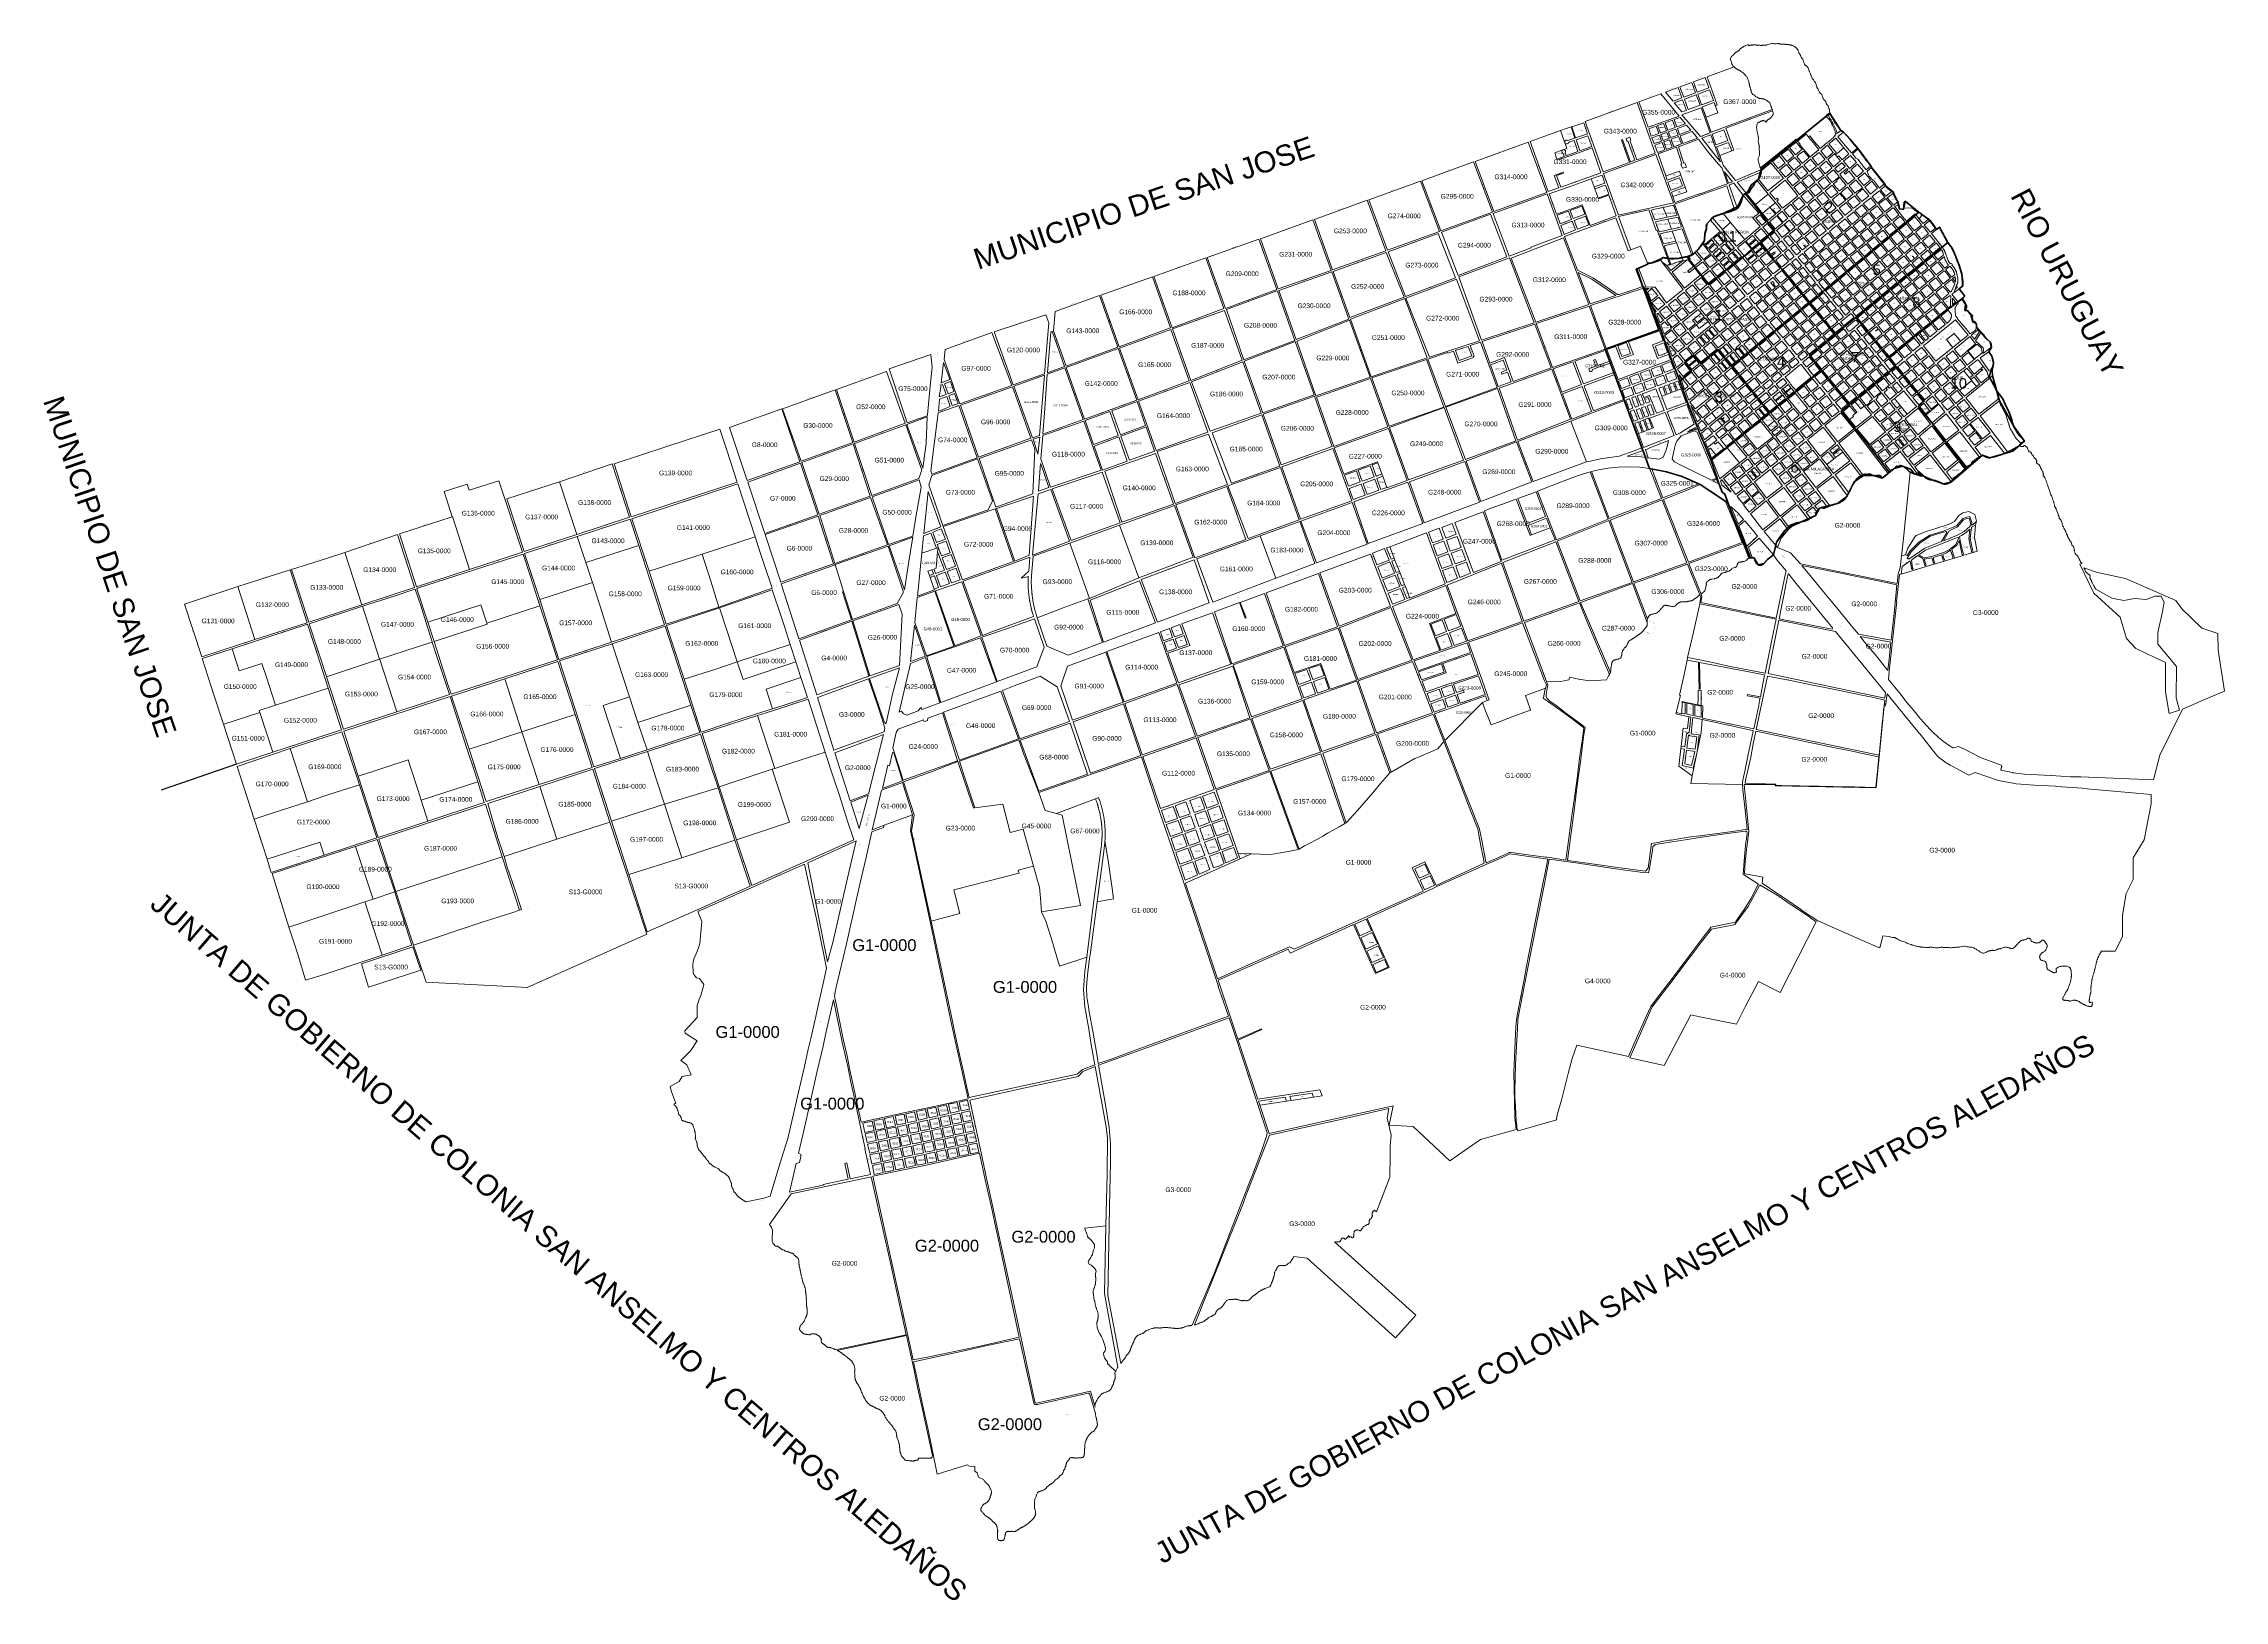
# Model space of a CAD drawing. Header units: millimetres. Extents: x -1182 to 19581, y -461 to 14363.
import ezdxf
from ezdxf.enums import TextEntityAlignment as Align

# ---------------------------------------------------------------- set-up
doc = ezdxf.new("R2010")
doc.units = ezdxf.units.MM
doc.layers.add('Barrios', color=70, linetype='Continuous', lineweight=40, true_color=0x94f532)
for name, color, linetype, lineweight in [('Barrios_Id', 102, 'Continuous', 40), ('Manzana', 4, 'Continuous', 9), ('Planta urbana', 1, 'Continuous', 70)]:
    doc.layers.add(name, color=color, linetype=linetype, lineweight=lineweight)
doc.layers.add('Calle_id', color=7, linetype='Continuous')
doc.layers.add('Manzana_Id', color=6, linetype='Continuous')
doc.styles.add('Calle_Id', font='@Arial Unicode MS')
doc.styles.add('Manzana', font='@Arial Unicode MS')
doc.styles.add('SuperP', font='arial.ttf')

msp = doc.modelspace()

# ---------------------------------------------------------------- linework, layer by layer
msp.add_line((655, 7502), (-63, 7253, 1))
at = {"layer": 'Barrios'}
for points in [[(16671, 12759), (16543, 12863), (16532, 12849), (16527, 12785), (16487, 12789), (16480, 12824), (16476, 12841), (16472, 12863), (16458, 12876), (16447, 12897), (16432, 12936), (16432, 12948), (16420, 12952), (16396, 12971), (16375, 12988), (16351, 13013), (16345, 13030), (16327, 13048), (16309, 13071), (16292, 13093), (16280, 13109), (16260, 13132), (16239, 13159), (16220, 13184), (16214, 13199), (16201, 13215), (16178, 13244), (16151, 13281), (16129, 13310), (16094, 13361), (16087, 13368), (16065, 13393), (16042, 13420), (16019, 13455), (15985, 13489), (15956, 13521), (15943, 13530), (15929, 13535), (15911, 13566), (15872, 13619), (15828, 13695), (15826, 13700), (15799, 13679), (15599, 13517), (15506, 13440), (15427, 13374), (15346, 13309), (15266, 13243), (15170, 13169), (15170, 13164), (15170, 13163), (15170, 13159), (15171, 13156), (15171, 13152), (15171, 13149), (15171, 13144), (15171, 13140), (15170, 13136), (15170, 13131), (15169, 13127), (15168, 13124), (15168, 13123), (15167, 13121), (15166, 13117), (15165, 13113), (15163, 13109), (15161, 13104), (15160, 13101), (15159, 13097), (15158, 13094), (15156, 13091), (15154, 13088), (15153, 13087), (15151, 13083), (15149, 13080), (15147, 13077), (15146, 13075), (15145, 13075), (15142, 13071), (15139, 13068), (15138, 13066), (15136, 13063), (15134, 13061), (15132, 13059), (15128, 13055), (15125, 13052), (15122, 13050), (15119, 13046), (15116, 13042), (15113, 13037), (15110, 13033), (15108, 13030), (15107, 13027), (15104, 13022), (15102, 13018), (15100, 13015), (15097, 13010), (15096, 13008), (15092, 13004), (15091, 13003), (15089, 13000), (15087, 12996), (15086, 12995), (15084, 12993), (15083, 12990), (15080, 12987), (15079, 12986), (15079, 12986), (15078, 12984), (15076, 12981), (15074, 12978), (15072, 12975), (15070, 12973), (15069, 12970), (15066, 12965), (15063, 12958), (15059, 12952), (15055, 12946), (15053, 12943), (15018, 12937)], [(14467, 12334), (14472, 12335), (14476, 12335), (14479, 12335), (14479, 12336), (14483, 12337), (14488, 12339), (14495, 12342), (14503, 12346), (14509, 12349), (14511, 12350), (14513, 12351), (14516, 12350), (14519, 12352), (14521, 12355), (14523, 12357), (14524, 12358), (14527, 12361), (14529, 12362), (14532, 12364), (14534, 12365), (14537, 12367), (14540, 12369), (14543, 12372), (14547, 12376), (14550, 12380), (14553, 12385), (14556, 12389), (14558, 12391), (14560, 12393), (14563, 12396), (14567, 12399), (14570, 12404), (14572, 12405), (14573, 12408), (14575, 12410), (14576, 12413), (14578, 12415), (14579, 12417), (14581, 12419), (14584, 12421), (14587, 12424), (14591, 12427), (14594, 12431), (14598, 12436), (14600, 12440), (14602, 12444), (14605, 12449), (14607, 12453), (14610, 12457), (14612, 12459), (14614, 12461), (14618, 12466), (14623, 12472), (14626, 12477), (14628, 12481), (14629, 12483), (14631, 12489), (14631, 12495), (14631, 12501), (14632, 12507), (14633, 12513), (14632, 12517), (14632, 12522), (14633, 12526), (14633, 12530), (14634, 12534), (14635, 12538), (14636, 12542), (14636, 12546), (14636, 12551), (14636, 12555), (14636, 12559), (14638, 12564), (14639, 12570), (14642, 12576), (14645, 12581), (14647, 12587), (14648, 12593), (14649, 12598), (14649, 12603), (14649, 12608), (14649, 12614), (14648, 12619), (14648, 12623), (14648, 12627), (14649, 12633), (14650, 12638), (14651, 12643), (14652, 12646), (14653, 12647), (14656, 12651), (14662, 12657), (14669, 12663), (14676, 12670), (14683, 12677), (14687, 12682), (14692, 12687), (14696, 12691), (14700, 12697), (14701, 12698), (14704, 12702), (14708, 12705), (14710, 12708), (14711, 12708), (14713, 12710), (14715, 12712), (14717, 12713), (14721, 12716), (14724, 12717), (14726, 12718), (14730, 12719), (14735, 12721), (14742, 12723), (14748, 12726), (14753, 12728), (14758, 12729), (14762, 12730), (14765, 12732), (14770, 12733), (14773, 12734), (14777, 12736), (14780, 12737), (14785, 12738), (14790, 12740), (14796, 12742), (14801, 12744), (14806, 12745), (14811, 12747), (14816, 12749), (14819, 12750), (14821, 12750), (14826, 12751), (14831, 12752), (14835, 12753), (14838, 12754), (14842, 12755), (14846, 12756), (14851, 12757), (14854, 12758), (14858, 12758), (14861, 12759), (14865, 12760), (14871, 12762), (14878, 12764), (14882, 12766), (14886, 12767), (14890, 12768), (14894, 12770), (14900, 12773), (14906, 12776), (14914, 12779), (14919, 12781), (14922, 12782), (14931, 12786), (14935, 12788), (14938, 12790), (14943, 12794), (14948, 12798), (14952, 12802), (14956, 12807), (14959, 12812), (14961, 12817), (14964, 12823), (14968, 12830), (14971, 12836), (14974, 12841), (14977, 12846), (14979, 12850), (14981, 12855), (14983, 12860), (14984, 12865), (14985, 12871), (14986, 12876), (14987, 12880), (14989, 12884), (14990, 12888), (14991, 12892), (14992, 12895), (14993, 12897), (14994, 12901), (14995, 12906), (14997, 12910), (14998, 12914), (15000, 12917), (15001, 12920), (15018, 12937)], [(15162, 12466), (15242, 12536), (15301, 12584), (15232, 12667), (15018, 12937)], [(16671, 12759), (16703, 12733), (16771, 12687), (16774, 12684), (16778, 12682), (16813, 12638), (16831, 12606), (16837, 12601), (16840, 12593), (16869, 12615), (16879, 12597), (16923, 12513), (16935, 12494), (16942, 12479), (16949, 12469)], [(15162, 12466), (15079, 12398), (15002, 12337), (14914, 12266), (14835, 12205), (14748, 12133), (14668, 12069), (14600, 12158), (14467, 12334)], [(16949, 12469), (16962, 12451), (16981, 12427), (16994, 12404), (17012, 12367), (17036, 12299), (17055, 12254), (17068, 12209), (17080, 12171), (17091, 12094), (17089, 12063), (17091, 12057), (17055, 12029), (17109, 11960), (17095, 11942)], [(14396, 11152), (14354, 11256), (14314, 11362), (14236, 11580), (14215, 11638), (14161, 11779), (14159, 11789), (14157, 11802), (14060, 12040), (14044, 12047), (13988, 12220), (13996, 12223), (14093, 12264), (14088, 12274), (14090, 12274), (14095, 12273), (14100, 12273), (14106, 12273), (14112, 12273), (14117, 12273), (14122, 12274), (14127, 12275), (14131, 12276), (14136, 12277), (14140, 12278), (14146, 12279), (14151, 12281), (14157, 12284), (14164, 12286), (14169, 12288), (14175, 12290), (14180, 12291), (14185, 12293), (14190, 12296), (14194, 12298), (14198, 12299), (14202, 12301), (14206, 12303), (14210, 12306), (14210, 12307), (14213, 12309), (14218, 12312), (14222, 12315), (14222, 12315), (14226, 12319), (14229, 12322), (14234, 12324), (14238, 12326), (14241, 12326), (14245, 12325), (14249, 12324), (14253, 12323), (14258, 12322), (14264, 12321), (14269, 12321), (14275, 12320), (14280, 12319), (14282, 12319), (14286, 12318), (14291, 12317), (14296, 12316), (14300, 12316), (14305, 12315), (14311, 12314), (14317, 12314), (14323, 12313), (14328, 12313), (14333, 12313), (14336, 12314), (14340, 12315), (14344, 12316), (14349, 12317), (14354, 12318), (14359, 12318), (14364, 12318), (14368, 12318), (14374, 12317), (14379, 12317), (14385, 12317), (14391, 12319), (14397, 12320), (14403, 12322), (14405, 12323), (14411, 12325), (14415, 12326), (14416, 12327), (14419, 12328), (14422, 12328), (14426, 12328), (14429, 12328), (14432, 12329), (14438, 12329), (14441, 12329), (14444, 12330), (14447, 12331), (14453, 12332), (14456, 12333), (14460, 12333), (14466, 12334), (14467, 12334)], [(17095, 11942), (17088, 11933), (17106, 11900), (17112, 11893), (17127, 11865), (17127, 11852), (17111, 11823), (17131, 11821), (17134, 11821), (17172, 11770), (17169, 11768), (17190, 11708), (17197, 11713), (17221, 11693), (17221, 11664), (17237, 11638), (17250, 11622), (17265, 11616), (17284, 11597), (17300, 11569), (17302, 11567), (17332, 11539), (17351, 11522), (17361, 11498), (17363, 11474), (17337, 11430), (17355, 11407), (17368, 11386), (17376, 11354), (17382, 11330), (17384, 11321), (17379, 11295), (17378, 11287), (17359, 11253), (17346, 11198), (17349, 11181), (17405, 11076), (17407, 11064), (17472, 10980), (17493, 10930), (17508, 10901), (17526, 10868), (17538, 10836), (17556, 10780), (17563, 10753), (17574, 10720), (17584, 10705), (17603, 10673), (17627, 10632), (17644, 10615), (17662, 10596), (17678, 10578), (17667, 10573), (17648, 10563), (17639, 10548), (17630, 10535), (17621, 10531), (17618, 10529), (17613, 10526), (17611, 10524), (17610, 10524), (17609, 10523), (17606, 10521), (17605, 10521), (17602, 10519), (17599, 10518), (17597, 10517), (17594, 10515), (17591, 10514), (17591, 10514), (17588, 10513), (17586, 10511), (17583, 10509), (17581, 10506), (17577, 10504), (17575, 10503), (17572, 10502), (17570, 10500), (17566, 10499), (17562, 10497), (17559, 10495), (17556, 10494), (17553, 10492), (17550, 10490), (17548, 10488), (17545, 10487), (17541, 10485), (17537, 10484), (17534, 10482), (17530, 10481), (17527, 10478), (17524, 10477), (17521, 10475), (17518, 10474), (17514, 10472), (17511, 10471), (17508, 10470), (17508, 10470), (17505, 10469), (17502, 10467), (17498, 10466), (17496, 10465), (17493, 10464), (17489, 10462), (17487, 10462), (17486, 10461), (17483, 10460), (17480, 10458), (17476, 10457), (17472, 10455), (17468, 10454), (17465, 10453), (17461, 10451), (17456, 10450), (17452, 10449), (17448, 10447), (17445, 10446), (17442, 10445), (17439, 10444), (17434, 10443), (17430, 10441), (17426, 10440), (17422, 10438), (17417, 10437), (17414, 10436), (17391, 10430), (17373, 10425), (17348, 10420), (17344, 10420), (17341, 10420), (17337, 10420), (17334, 10420), (17331, 10421), (17327, 10421), (17324, 10422), (17320, 10423), (17316, 10425), (17314, 10426), (17311, 10427), (17306, 10429), (17302, 10431), (17300, 10432), (17297, 10434), (17294, 10435), (17291, 10437), (17288, 10439), (17284, 10441), (17281, 10442), (17278, 10444), (17275, 10444), (17273, 10442), (17272, 10439), (17272, 10436), (17271, 10435), (17268, 10434), (17265, 10432), (17261, 10431), (17259, 10430), (17254, 10429), (17251, 10428), (17249, 10427), (17247, 10426), (17245, 10426), (17243, 10425), (17240, 10424), (17237, 10422), (17235, 10420), (17233, 10418), (17230, 10417), (17226, 10415), (17224, 10414), (17222, 10412), (17219, 10408), (17217, 10407), (17215, 10405), (17212, 10403), (17210, 10402), (17207, 10398), (17205, 10397), (17203, 10395), (17201, 10393), (17199, 10391), (17195, 10389), (17192, 10388), (17190, 10387), (17187, 10386), (17184, 10382), (17181, 10377), (17178, 10373), (17176, 10369), (17175, 10367), (17173, 10365), (17171, 10362), (17170, 10359), (17168, 10356), (17167, 10353), (17164, 10351), (17159, 10348), (17153, 10346), (17148, 10344), (17143, 10342), (17139, 10341), (17137, 10340), (17134, 10339), (17133, 10337), (17131, 10335), (17128, 10331), (17128, 10330), (17127, 10327), (17127, 10324), (17128, 10319), (17127, 10317), (17124, 10315)], [(14890, 11290), (14825, 11368), (14759, 11451), (14717, 11417), (14676, 11384), (14595, 11317), (14526, 11397), (14444, 11329), (14511, 11248), (14430, 11181), (14396, 11152)], [(15250, 10850), (15184, 10929), (15135, 10989), (15088, 11046), (15024, 11126), (14959, 11208), (14890, 11290)], [(15743, 11253), (15666, 11190), (15580, 11117), (15497, 11049), (15439, 11001), (15415, 10982), (15331, 10915), (15250, 10850)], [(15743, 11253), (15810, 11171), (15877, 11091), (15942, 11010), (16012, 10927)], [(16012, 10927), (16095, 10996), (16177, 11063), (16257, 11128), (16337, 11193), (16396, 11241), (16454, 11288)], [(16454, 11288), (16522, 11204), (16590, 11121), (16659, 11038), (16724, 10958), (16667, 10909), (16800, 10750), (16839, 10686), (16921, 10578), (17004, 10468), (17124, 10315)], [(14690, 10399), (14621, 10571), (14585, 10656), (14554, 10734), (14470, 10945), (14432, 11055), (14396, 11152)], [(15250, 10850), (15166, 10781), (15075, 10707), (15004, 10649), (14913, 10576), (14830, 10509), (14690, 10399)], [(16012, 10927), (15932, 10863), (16001, 10778), (16070, 10692), (16179, 10557), (16254, 10460), (16323, 10370), (16389, 10283)], [(16389, 10283), (16388, 10283), (16386, 10281), (16384, 10278), (16382, 10275), (16380, 10273), (16378, 10272), (16377, 10272), (16375, 10270), (16373, 10269), (16371, 10267), (16368, 10264), (16366, 10262), (16363, 10259), (16361, 10256), (16358, 10252), (16356, 10250), (16353, 10247), (16349, 10244), (16347, 10242), (16345, 10241), (16343, 10239), (16339, 10237), (16335, 10235), (16331, 10234), (16328, 10233), (16325, 10233), (16322, 10233), (16318, 10234), (16316, 10236), (16313, 10239), (16311, 10243), (16309, 10246), (16306, 10248), (16303, 10250), (16299, 10250), (16294, 10251), (16292, 10251), (16288, 10251), (16284, 10251), (16279, 10250), (16276, 10250), (16273, 10250), (16271, 10250), (16266, 10249), (16262, 10248), (16257, 10248), (16254, 10248), (16250, 10249), (16244, 10249), (16240, 10250), (16237, 10250), (16233, 10252), (16230, 10253), (16228, 10254), (16226, 10256), (16223, 10257), (16220, 10258), (16216, 10260), (16214, 10261), (16211, 10262), (16209, 10263), (16206, 10264), (16203, 10264), (16199, 10265), (16196, 10266), (16194, 10266), (16190, 10265), (16188, 10263), (16186, 10260), (16182, 10260), (16176, 10261), (16173, 10261), (16171, 10262), (16166, 10263), (16162, 10263), (16160, 10262), (16155, 10261), (16153, 10260), (16150, 10259), (16146, 10259), (16143, 10259), (16140, 10258), (16138, 10257), (16137, 10256), (16133, 10255), (16130, 10254), (16127, 10253), (16124, 10252), (16120, 10250), (16119, 10249), (16117, 10249), (16115, 10247), (16113, 10245), (16110, 10243), (16107, 10241), (16103, 10239), (16101, 10238), (16099, 10236), (16095, 10233), (16093, 10231), (16090, 10229), (16088, 10227), (16086, 10225), (16084, 10223), (16082, 10221), (16080, 10218), (16077, 10214), (16073, 10210), (16071, 10207), (16069, 10204), (16066, 10201), (16064, 10197), (16061, 10193), (16060, 10190), (16058, 10187), (16056, 10182), (16054, 10178), (16052, 10175), (16050, 10172), (16048, 10170), (16046, 10167), (16045, 10165), (16043, 10162), (16042, 10159), (16041, 10156), (16040, 10152), (16037, 10149), (16034, 10146), (16032, 10144), (16030, 10141), (16028, 10138), (16027, 10135), (16027, 10132), (16026, 10129), (16025, 10125), (16024, 10123), (16022, 10120), (16021, 10117), (16020, 10114), (16019, 10112), (16018, 10108), (16017, 10105), (16015, 10102), (16014, 10100), (16012, 10097), (16010, 10094), (16009, 10091), (16007, 10089), (16006, 10086), (16003, 10083), (16003, 10082), (16000, 10080), (15998, 10077), (15996, 10075), (15994, 10072), (15993, 10068), (15992, 10064), (15991, 10061), (15991, 10061), (15990, 10058), (15989, 10055), (15988, 10052), (15985, 10048), (15983, 10045), (15980, 10041), (15977, 10038), (15975, 10035), (15973, 10033), (15972, 10031), (15969, 10027), (15965, 10024), (15963, 10022), (15961, 10020), (15960, 10018), (15956, 10015), (15953, 10012), (15951, 10010), (15948, 10009), (15943, 10007), (15940, 10005), (15937, 10004), (15933, 10002), (15929, 9999), (15926, 9997), (15922, 9995), (15918, 9992), (15914, 9990), (15911, 9989), (15908, 9988), (15905, 9987), (15902, 9986), (15899, 9985), (15896, 9984), (15892, 9983), (15889, 9982), (15886, 9981), (15883, 9980), (15880, 9979), (15876, 9978), (15872, 9978), (15870, 9977), (15867, 9976), (15865, 9975), (15862, 9974), (15859, 9973), (15856, 9972), (15852, 9971), (15850, 9970), (15846, 9969), (15844, 9968), (15841, 9967), (15838, 9966), (15835, 9965), (15825, 9963), (15825, 9963), (15824, 9963), (15823, 9963), (15822, 9962), (15821, 9962), (15819, 9961), (15817, 9960), (15815, 9958), (15813, 9957), (15812, 9956), (15811, 9956), (15810, 9955), (15808, 9954), (15806, 9954), (15803, 9953), (15801, 9952), (15801, 9952), (15799, 9951), (15798, 9951), (15797, 9950), (15796, 9950), (15795, 9950), (15795, 9950), (15794, 9949), (15793, 9949), (15792, 9949), (15791, 9948), (15790, 9948), (15789, 9948), (15788, 9947), (15787, 9947), (15786, 9947), (15786, 9946), (15784, 9946), (15783, 9945), (15782, 9944), (15781, 9944), (15780, 9943), (15779, 9943), (15778, 9942), (15777, 9942), (15775, 9941), (15773, 9941), (15772, 9940), (15771, 9940), (15770, 9939), (15769, 9939), (15768, 9939), (15767, 9939), (15766, 9939), (15765, 9939), (15764, 9940), (15763, 9940), (15763, 9940), (15762, 9940), (15753, 9942), (15752, 9942), (15748, 9942), (15746, 9942), (15742, 9943), (15739, 9943), (15736, 9942), (15733, 9942), (15729, 9940), (15726, 9939), (15723, 9938), (15721, 9936), (15719, 9933), (15716, 9929), (15715, 9926), (15713, 9924), (15711, 9922), (15709, 9919), (15707, 9916), (15705, 9913), (15702, 9910), (15701, 9907), (15699, 9905), (15696, 9902), (15694, 9898), (15692, 9894), (15691, 9892), (15690, 9889), (15690, 9886), (15690, 9883), (15690, 9880), (15690, 9877), (15689, 9873), (15687, 9870), (15684, 9868), (15680, 9866), (15676, 9864), (15673, 9862), (15669, 9860), (15667, 9859), (15662, 9856), (15659, 9854), (15655, 9851), (15653, 9850), (15652, 9849), (15648, 9847), (15646, 9846), (15643, 9845), (15640, 9844), (15639, 9843), (15636, 9842), (15634, 9841), (15631, 9839), (15629, 9838), (15627, 9836), (15625, 9835), (15624, 9834), (15622, 9833), (15620, 9832), (15616, 9830), (15614, 9828), (15611, 9827), (15609, 9825), (15606, 9824), (15606, 9824), (15586, 9817), (15510, 9800), (15455, 9780), (15434, 9765), (15432, 9763), (15399, 9729), (15348, 9663), (15318, 9617), (15287, 9495), (15287, 9495), (15283, 9492), (15281, 9490), (15279, 9489), (15277, 9487), (15273, 9484), (15269, 9482), (15267, 9480), (15264, 9479), (15261, 9477), (15259, 9475), (15256, 9473), (15254, 9471), (15250, 9468), (15248, 9467), (15245, 9465), (15243, 9463), (15240, 9461), (15238, 9458), (15235, 9456), (15232, 9453), (15230, 9451), (15227, 9448), (15225, 9446), (15223, 9443), (15221, 9441), (15219, 9437), (15217, 9435), (15215, 9433), (15213, 9431), (15211, 9429), (15209, 9426), (15207, 9424), (15205, 9422), (15203, 9419), (15201, 9417), (15199, 9415), (15197, 9413), (15195, 9411), (15192, 9409), (15190, 9407), (15185, 9404), (15182, 9402), (15179, 9401), (15175, 9400), (15175, 9400), (15173, 9399), (15168, 9397), (15164, 9396), (15161, 9396), (15158, 9396), (15155, 9396), (15153, 9396), (15149, 9397), (15146, 9398), (15143, 9400), (15141, 9401), (15138, 9402), (15135, 9404), (15132, 9407), (15129, 9410), (15126, 9414), (15123, 9418), (15121, 9421), (15119, 9424), (15118, 9427), (15117, 9430), (15116, 9432), (15115, 9435), (15114, 9438), (15113, 9441), (15112, 9443), (15112, 9446), (15112, 9449), (15111, 9452), (15111, 9455), (15109, 9459), (15108, 9462), (15106, 9464), (15104, 9465), (15101, 9467), (15097, 9468), (15093, 9468), (15089, 9469), (15086, 9469), (15068, 9468), (15030, 9564), (15009, 9613), (14941, 9772), (14885, 9909), (14825, 10074), (14798, 10092), (14765, 10184), (14748, 10234), (14690, 10399)], [(16389, 10283), (16390, 10285), (16392, 10287), (16395, 10289), (16397, 10291), (16399, 10292), (16402, 10294), (16402, 10295), (16405, 10298), (16408, 10301), (16411, 10302), (16414, 10304), (16418, 10305), (16421, 10307), (16425, 10309), (16428, 10312), (16432, 10314), (16437, 10317), (16440, 10319), (16444, 10321), (16447, 10322), (16449, 10325), (16451, 10327), (16452, 10330), (16454, 10333), (16456, 10337), (16459, 10339), (16462, 10339), (16468, 10338), (16475, 10336), (16479, 10335), (16482, 10335), (16486, 10337), (16486, 10340), (16487, 10343), (16489, 10344), (16493, 10345), (16497, 10345), (16499, 10345), (16502, 10344), (16505, 10343), (16509, 10342), (16513, 10340), (16515, 10340), (16518, 10339), (16521, 10337), (16524, 10336), (16527, 10335), (16532, 10332), (16535, 10330), (16539, 10328), (16542, 10325), (16544, 10323), (16546, 10322), (16549, 10320), (16551, 10318), (16553, 10316), (16555, 10314), (16557, 10313), (16560, 10310), (16562, 10308), (16564, 10306), (16566, 10303), (16569, 10301), (16571, 10297), (16573, 10295), (16576, 10292), (16578, 10290), (16581, 10288), (16583, 10287), (16587, 10285), (16588, 10284), (16589, 10283), (16592, 10281), (16594, 10280), (16596, 10278), (16599, 10278), (16602, 10277), (16605, 10276), (16610, 10274), (16613, 10273), (16617, 10272), (16619, 10271), (16622, 10269), (16625, 10268), (16628, 10267), (16632, 10265), (16635, 10264), (16638, 10263), (16641, 10262), (16645, 10260), (16649, 10259), (16653, 10258), (16657, 10257), (16661, 10256), (16666, 10255), (16669, 10254), (16671, 10254), (16674, 10253), (16677, 10252), (16679, 10251), (16683, 10252), (16682, 10254), (16680, 10257), (16679, 10260), (16678, 10263), (16676, 10266), (16675, 10269), (16673, 10271), (16672, 10273), (16670, 10275), (16669, 10278), (16668, 10282), (16668, 10285), (16670, 10286), (16671, 10286), (16675, 10285), (16677, 10283), (16680, 10281), (16682, 10279), (16685, 10276), (16688, 10273), (16690, 10272), (16693, 10270), (16695, 10268), (16697, 10267), (16700, 10265), (16702, 10263), (16705, 10261), (16707, 10260), (16710, 10257), (16712, 10254), (16714, 10251), (16714, 10248), (16717, 10245), (16719, 10243), (16721, 10241), (16723, 10239), (16725, 10237), (16727, 10235), (16730, 10234), (16733, 10232), (16736, 10230), (16738, 10229), (16740, 10227), (16743, 10226), (16745, 10224), (16748, 10222), (16751, 10220), (16754, 10219), (16757, 10217), (16759, 10217), (16762, 10216), (16765, 10215), (16768, 10213), (16771, 10213), (16773, 10212), (16776, 10211), (16781, 10210), (16784, 10210), (16787, 10210), (16790, 10210), (16793, 10211), (16796, 10211), (16798, 10210), (16803, 10209), (16806, 10206), (16808, 10204), (16811, 10202), (16814, 10202), (16817, 10203), (16821, 10205), (16826, 10204), (16829, 10203), (16832, 10201), (16835, 10200), (16839, 10198), (16844, 10196), (16846, 10196), (16849, 10194), (16853, 10193), (16858, 10191), (16862, 10190), (16865, 10189), (16869, 10188), (16872, 10186), (16875, 10185), (16880, 10182), (16884, 10181), (16888, 10179), (16892, 10176), (16895, 10175), (16898, 10174), (16901, 10173), (16904, 10172), (16908, 10171), (16911, 10170), (16914, 10169), (16918, 10169), (16922, 10169), (16925, 10169), (16928, 10169), (16933, 10170), (16936, 10171), (16940, 10172), (16944, 10173), (16946, 10174), (16949, 10175), (16951, 10176), (16954, 10177), (16959, 10178), (16962, 10180), (16965, 10181), (16968, 10183), (16971, 10184), (16976, 10186), (16979, 10189), (16980, 10190), (16981, 10191), (16983, 10193), (16984, 10196), (16986, 10198), (16989, 10202), (16991, 10206), (16993, 10210), (16994, 10210), (16995, 10212), (16997, 10215), (16998, 10217), (17000, 10219), (17001, 10222), (17001, 10225), (17003, 10228), (17006, 10230), (17010, 10232), (17013, 10233), (17015, 10235), (17018, 10236), (17021, 10237), (17024, 10239), (17026, 10241), (17029, 10243), (17033, 10246), (17036, 10250), (17040, 10254), (17044, 10258), (17048, 10260), (17052, 10262), (17054, 10262), (17057, 10263), (17059, 10266), (17062, 10268), (17064, 10271), (17067, 10273), (17069, 10275), (17072, 10277), (17075, 10279), (17077, 10280), (17080, 10282), (17083, 10285), (17086, 10288), (17088, 10290), (17091, 10294), (17093, 10296), (17095, 10299), (17098, 10301), (17101, 10304), (17104, 10307), (17106, 10309), (17110, 10310), (17111, 10311), (17114, 10312), (17117, 10313), (17121, 10314), (17124, 10315)]]:
    msp.add_lwpolyline(points, dxfattribs=at)
at = {"layer": 'Barrios', "lineweight": 50}
for points in [[(16671, 12759), (16554, 12660), (16473, 12592), (16393, 12524), (16312, 12458), (16231, 12391), (16150, 12325), (16070, 12256), (15988, 12190), (15909, 12123), (15826, 12055), (15769, 12008), (15712, 11960), (15631, 11895)], [(15631, 11895), (15565, 11975), (15500, 12055), (15434, 12136), (15365, 12220), (15291, 12301), (15227, 12386), (15162, 12466)], [(16073, 11754), (16155, 11822), (16236, 11888), (16317, 11954), (16397, 12021), (16478, 12087), (16559, 12153), (16642, 12219), (16723, 12285), (16804, 12351), (16949, 12469)], [(14890, 11290), (14930, 11323), (14974, 11358), (15014, 11391), (15055, 11425), (15137, 11492), (15221, 11561), (15304, 11628), (15385, 11693), (15467, 11761), (15550, 11829), (15631, 11895)], [(15631, 11895), (15698, 11813), (15765, 11731), (15832, 11650), (15877, 11595)], [(17095, 11942), (16985, 11861), (16954, 11838), (16872, 11771), (16791, 11705), (16709, 11639), (16669, 11607), (16629, 11574), (16547, 11507), (16466, 11440), (16386, 11373)], [(15877, 11595), (15956, 11660), (16073, 11754)], [(16386, 11373), (16319, 11454), (16254, 11533), (16188, 11614), (16123, 11695), (16073, 11754)], [(15877, 11595), (15797, 11530), (15712, 11461), (15629, 11392), (15678, 11332), (15743, 11253)], [(16454, 11288), (16386, 11373)]]:
    msp.add_lwpolyline(points, dxfattribs=at)
at = {"layer": 'Manzana'}
for p, q in [((13201, 13109), (13286, 13139)), ((13245, 12989), (13201, 13109)), ((13289, 13130), (13223, 13107)), ((13223, 13107), (13264, 12996)), ((13286, 13139), (13289, 13130))]:
    msp.add_line(p, q, dxfattribs=at)
for points in [[(15620, 13475), (15634, 13486), (15667, 13445), (15695, 13409), (15709, 13392), (15731, 13365), (15734, 13365), (15796, 13420), (15814, 13431), (15815, 13432), (15816, 13432), (15817, 13433), (15841, 13453), (15857, 13467), (15880, 13494), (15881, 13495), (15881, 13496), (15881, 13498), (15881, 13499), (15881, 13500), (15881, 13501), (15881, 13502), (15881, 13504), (15881, 13505), (15881, 13506), (15879, 13512), (15876, 13519), (15874, 13526), (15872, 13532), (15870, 13539), (15867, 13545), (15865, 13552), (15862, 13558), (15859, 13565), (15857, 13571), (15854, 13577), (15851, 13584), (15849, 13587), (15848, 13591), (15846, 13595), (15844, 13599), (15842, 13603), (15841, 13606), (15839, 13610), (15837, 13614), (15834, 13617), (15832, 13621), (15830, 13624), (15828, 13628), (15825, 13631), (15823, 13634), (15820, 13638), (15818, 13641), (15815, 13644), (15812, 13647), (15809, 13651), (15807, 13654), (15804, 13657), (15799, 13661), (15794, 13666), (15793, 13681), (15795, 13684), (15823, 13704), (15820, 13721), (15820, 13727), (15820, 13733), (15819, 13737), (15818, 13739), (15818, 13742), (15817, 13746), (15816, 13749), (15813, 13759), (15811, 13763), (15810, 13767), (15809, 13771), (15807, 13774), (15805, 13776), (15802, 13778), (15799, 13780), (15798, 13782), (15796, 13785), (15794, 13788), (15792, 13791), (15791, 13794), (15786, 13809), (15785, 13811), (15782, 13815), (15779, 13819), (15777, 13821), (15773, 13825), (15769, 13828), (15766, 13832), (15763, 13836), (15761, 13839), (15758, 13851), (15756, 13855), (15748, 13879), (15746, 13882), (15744, 13884), (15741, 13886), (15737, 13888), (15733, 13890), (15730, 13893), (15728, 13896), (15726, 13899), (15724, 13903), (15722, 13908), (15715, 13928), (15714, 13930), (15711, 13933), (15708, 13937), (15706, 13940), (15704, 13943), (15703, 13945), (15702, 13948), (15687, 13992), (15685, 13995), (15683, 13998), (15679, 14002), (15675, 14007), (15672, 14012), (15668, 14017), (15665, 14021), (15663, 14024), (15660, 14027), (15659, 14029), (15657, 14032), (15655, 14035), (15654, 14040), (15652, 14045), (15649, 14052), (15648, 14055), (15647, 14057), (15646, 14061), (15643, 14065), (15641, 14068), (15640, 14072), (15639, 14076), (15632, 14095), (15630, 14098), (15629, 14102), (15624, 14117), (15620, 14127), (15618, 14132), (15616, 14135), (15614, 14137), (15612, 14140), (15610, 14142), (15607, 14145), (15605, 14148), (15601, 14151), (15599, 14153), (15596, 14154), (15594, 14156), (15591, 14158), (15588, 14160), (15586, 14163), (15585, 14166), (15584, 14169), (15582, 14172), (15580, 14177), (15571, 14203), (15570, 14207), (15568, 14211), (15566, 14215), (15564, 14219), (15561, 14222), (15558, 14225), (15556, 14228), (15555, 14231), (15552, 14235), (15550, 14240), (15548, 14244), (15547, 14246), (15546, 14248), (15545, 14251), (15544, 14254), (15542, 14257), (15539, 14262), (15536, 14266), (15534, 14270), (15532, 14273), (15531, 14276), (15529, 14279), (15528, 14282), (15526, 14287), (15523, 14295), (15522, 14299), (15521, 14302), (15519, 14305), (15518, 14308), (15515, 14312), (15512, 14315), (15510, 14317), (15508, 14319), (15506, 14321), (15504, 14323), (15501, 14326), (15499, 14327), (15497, 14330), (15495, 14331), (15490, 14333), (15488, 14335), (15484, 14337), (15480, 14340), (15478, 14341), (15474, 14343), (15470, 14345), (15467, 14347), (15464, 14348), (15460, 14349), (15456, 14349), (15453, 14350), (15450, 14350), (15446, 14351), (15439, 14352), (15436, 14353), (15434, 14354), (15430, 14354), (15427, 14355), (15424, 14355), (15420, 14355), (15415, 14355), (15403, 14356), (15399, 14357), (15393, 14357), (15387, 14357), (15382, 14357), (15378, 14357), (15373, 14358), (15369, 14358), (15366, 14358), (15362, 14358), (15360, 14358), (15356, 14359), (15352, 14359), (15350, 14360), (15345, 14361), (15341, 14362), (15338, 14363), (15333, 14363), (15326, 14363), (15317, 14362), (15314, 14361), (15310, 14360), (15305, 14360), (15300, 14361), (15296, 14361), (15291, 14362), (15283, 14363), (15280, 14363), (15276, 14363), (15273, 14363), (15268, 14363), (15261, 14361), (15246, 14357), (15240, 14355), (15226, 14351), (15222, 14350), (15219, 14350), (15216, 14349), (15212, 14349), (15209, 14349), (15206, 14349), (15202, 14349), (15198, 14349), (15193, 14349), (15189, 14348), (15186, 14348), (15183, 14348), (15179, 14347), (15175, 14347), (15171, 14347), (15167, 14347), (15164, 14347), (15159, 14348), (15157, 14349), (15153, 14349), (15143, 14350), (15138, 14350), (15131, 14350), (15127, 14350), (15122, 14351), (15117, 14351), (15113, 14352), (15110, 14352), (15106, 14352), (15100, 14352), (15096, 14351), (15092, 14350), (15088, 14349), (15085, 14349), (15082, 14349), (15080, 14350), (15077, 14352), (15075, 14351), (15070, 14350), (15066, 14348), (15062, 14346), (15059, 14344), (15056, 14343), (15053, 14346), (15051, 14348), (15049, 14351), (15047, 14353), (15044, 14353), (15038, 14351), (15031, 14348), (15024, 14345), (15019, 14342), (15015, 14340), (15011, 14339), (15007, 14337), (15003, 14335), (15000, 14333), (14996, 14330), (14992, 14327), (14989, 14325), (14985, 14323), (14981, 14320), (14976, 14318), (14974, 14316), (14971, 14313), (14969, 14310), (14967, 14308), (14965, 14305), (14963, 14302), (14958, 14298), (14955, 14295), (14952, 14293), (14947, 14290), (14938, 14284), (14933, 14282), (14929, 14280), (14926, 14278), (14924, 14276), (14921, 14273), (14918, 14269), (14914, 14264), (14910, 14260), (14907, 14257), (14905, 14255), (14903, 14253), (14899, 14250), (14897, 14248), (14893, 14245), (14891, 14244), (14889, 14241), (14884, 14235), (14883, 14232), (14881, 14228), (14880, 14222), (14879, 14217), (14879, 14211), (14881, 14204), (14884, 14193), (14887, 14186), (14888, 14183), (14889, 14179), (14893, 14171), (14894, 14168), (14896, 14163), (14897, 14160), (14899, 14157), (14901, 14153), (14904, 14149), (14912, 14143), (14913, 14143)], [(14913, 14143), (14656, 14048), (14753, 13779), (14734, 13772), (14723, 13804), (14610, 13763), (14696, 13521), (15276, 13735)], [(15276, 13735), (15271, 13749), (15269, 13753), (15268, 13758), (15264, 13767), (15262, 13772), (15260, 13779), (15257, 13786), (15255, 13792), (15252, 13798), (15250, 13802), (15248, 13804), (15244, 13808), (15240, 13809), (15236, 13811), (15233, 13814), (15230, 13816), (15227, 13819), (15224, 13821), (15221, 13822), (15217, 13825), (15212, 13829), (15206, 13832), (15201, 13834), (15197, 13836), (15194, 13836), (15189, 13838), (15186, 13838), (15182, 13838), (15178, 13839), (15175, 13840), (15171, 13841), (15168, 13842), (15165, 13842), (15162, 13841), (15158, 13842), (15154, 13842), (15152, 13843), (15149, 13844), (15145, 13845), (15142, 13846), (15136, 13850), (15133, 13852), (15128, 13854), (15123, 13857), (15118, 13860), (15113, 13864), (15110, 13868), (15106, 13872), (15102, 13875), (15098, 13877), (15093, 13880), (15088, 13883), (15084, 13887), (15082, 13891), (15078, 13901), (15077, 13905), (15075, 13911), (15074, 13915), (15073, 13918), (15072, 13921), (15071, 13925), (15069, 13929), (15068, 13934), (15067, 13938), (15067, 13942), (15066, 13945), (15065, 13948), (15064, 13951), (15063, 13954), (15063, 13957), (15062, 13959), (15061, 13962), (15060, 13965), (15059, 13970), (15059, 13974), (15058, 13978), (15057, 13982), (15056, 13986), (15056, 13990), (15055, 13993), (15054, 13996), (15053, 13998), (15051, 14006), (15049, 14010), (15048, 14015), (15046, 14019), (15044, 14025), (15042, 14031), (15040, 14037), (15037, 14044), (15033, 14049), (15027, 14055), (15021, 14061), (15015, 14068), (15009, 14075), (15004, 14081), (14998, 14085), (14993, 14089), (14989, 14092), (14978, 14099), (14972, 14104), (14967, 14108), (14963, 14110), (14959, 14112), (14956, 14113), (14954, 14114), (14949, 14115), (14947, 14117), (14943, 14119), (14936, 14124), (14933, 14126), (14930, 14128), (14927, 14131), (14924, 14133), (14921, 14135), (14919, 14137), (14917, 14138), (14915, 14141), (14913, 14143)], [(15279, 13724), (14833, 13558), (14910, 13349), (14892, 13342)], [(15279, 13724), (15281, 13718), (15283, 13714), (15284, 13709), (15285, 13706), (15285, 13702), (15285, 13700), (15286, 13697), (15285, 13692), (15285, 13690), (15283, 13686), (15278, 13680), (15274, 13675), (15271, 13670), (15269, 13666), (15267, 13664), (15264, 13660), (15262, 13657), (15259, 13655), (15257, 13652), (15254, 13650), (15251, 13648), (15247, 13645), (15244, 13643), (15240, 13641), (15237, 13640), (15233, 13637), (15228, 13631), (15225, 13628), (15224, 13626), (15221, 13622), (15219, 13619), (15215, 13617), (15211, 13617), (15211, 13619), (15211, 13623), (15210, 13627), (15207, 13627), (15203, 13627), (15201, 13628), (15198, 13629), (15194, 13629), (15189, 13630), (15186, 13630), (15184, 13629), (15181, 13628), (15176, 13627), (15173, 13626), (15169, 13624), (15163, 13621), (15157, 13618), (15154, 13617), (15149, 13615), (15147, 13614), (15144, 13613), (15140, 13611), (15137, 13607), (15136, 13605), (15134, 13601), (15133, 13595), (15131, 13588), (15130, 13580), (15128, 13573), (15127, 13568), (15127, 13562), (15127, 13557), (15128, 13552), (15129, 13546), (15130, 13541), (15131, 13536), (15132, 13530), (15133, 13525), (15134, 13519), (15135, 13513), (15136, 13507), (15138, 13501), (15139, 13495), (15140, 13491), (15141, 13486), (15142, 13482), (15142, 13479), (15143, 13476), (15144, 13473), (15144, 13471), (15145, 13468), (15145, 13464), (15145, 13460), (15145, 13455), (15144, 13450), (15142, 13445), (15142, 13439), (15142, 13434), (15143, 13430), (15144, 13425), (15146, 13419), (15148, 13412), (15149, 13405), (15150, 13401), (15151, 13397), (15152, 13393), (15152, 13390), (15153, 13388), (15153, 13385), (15154, 13382), (15154, 13379), (15153, 13370), (15152, 13365), (15152, 13359), (15153, 13351), (15154, 13344), (15155, 13328), (15155, 13319), (15155, 13312), (15155, 13306), (15155, 13301), (15154, 13297), (15152, 13291), (15149, 13286), (15146, 13279), (15143, 13272), (15142, 13264), (15142, 13256), (15142, 13250), (15143, 13246), (15145, 13242), (15146, 13239), (15150, 13228), (15151, 13223), (15152, 13217), (15153, 13211), (15155, 13203), (15157, 13197), (15159, 13191), (15160, 13187), (15161, 13185), (15163, 13181)], [(15276, 13735), (15279, 13724)], [(13261, 13536), (13259, 13536), (13146, 13495), (12972, 13431), (13143, 12954), (13245, 12989)], [(13261, 13536), (13299, 13428)], [(15518, 13436), (15598, 13502), (15620, 13475)], [(13274, 13349), (13205, 13324), (13226, 13264)], [(13264, 12996), (13644, 13134), (13602, 13255), (13562, 13370), (13370, 13302), (13230, 13253), (13226, 13264)], [(13274, 13349), (13293, 13355)], [(13305, 13411), (13321, 13365), (13293, 13355)], [(13305, 13411), (13299, 13428)], [(14262, 13104), (14189, 13313), (14320, 13360), (14364, 13376), (14417, 13220), (14407, 13217), (14422, 13176), (14460, 13188), (14445, 13229), (14436, 13226), (14383, 13382), (14500, 13425), (14573, 13452), (14631, 13378), (14661, 13339), (14685, 13309), (14688, 13305), (14765, 13216), (14798, 13178), (14851, 13027), (14804, 13011), (14741, 12989), (14711, 12979), (14618, 12944), (14592, 12935), (14482, 12897), (14350, 12852), (14331, 12908)], [(14892, 13342), (14861, 13423), (14746, 13382), (14776, 13299)], [(14892, 13342), (14776, 13299)], [(15163, 13181), (15164, 13179), (15166, 13177), (15168, 13170), (15169, 13167), (15170, 13164), (15164, 13160), (14928, 13061), (14809, 13207), (14780, 13287), (14778, 13292), (14776, 13299)], [(15163, 13181), (15505, 13452), (15518, 13436)], [(15518, 13436), (15543, 13407), (15541, 13406), (15539, 13402), (15540, 13399), (15634, 13287), (15638, 13285), (15698, 13335), (15721, 13353), (15668, 13418), (15623, 13471), (15620, 13475)], [(15870, 13313), (15804, 13259), (15860, 13191), (15926, 13246), (15895, 13283)], [(15958, 13371), (15882, 13464), (15816, 13408), (15885, 13326), (15870, 13313)], [(15878, 13303), (15870, 13313)], [(15895, 13283), (15878, 13303)], [(14262, 13104), (14393, 13149), (14406, 13111)], [(14406, 13111), (14276, 13064), (14262, 13104)], [(14447, 12996), (14447, 12996), (14406, 13111)], [(15171, 13144), (15153, 13133), (14941, 13045), (15028, 12939)], [(15144, 13074), (15235, 12962), (15382, 13081), (15263, 13228), (15171, 13153), (15171, 13149), (15171, 13144)], [(15144, 13074), (15152, 13085), (15158, 13094), (15162, 13106), (15166, 13115), (15169, 13126), (15170, 13136), (15171, 13140), (15171, 13144)], [(13581, 12999), (13553, 13075)], [(13619, 12893), (13588, 12980)], [(14331, 12908), (14316, 12949), (14447, 12996)], [(14447, 12996), (14462, 12953), (14331, 12908)], [(14914, 12794), (14843, 13010), (14553, 12908), (14346, 12836), (14523, 12357)], [(14941, 12803), (14865, 13017), (14911, 13034), (15001, 12920)], [(15001, 12920), (14995, 12913), (14992, 12903), (14989, 12896), (14987, 12889), (14985, 12884), (14982, 12875), (14980, 12869), (14978, 12864), (14975, 12860), (14973, 12854), (14967, 12845), (14964, 12837), (14959, 12830), (14955, 12825), (14952, 12819), (14948, 12816), (14945, 12808), (14942, 12805), (14941, 12803)], [(15014, 12499), (15160, 12621), (15093, 12704), (15147, 12748), (15031, 12883), (15001, 12920)], [(15028, 12939), (15043, 12961), (15046, 12967), (15050, 12974), (15054, 12980), (15056, 12985), (15058, 12988), (15059, 12990), (15061, 12993), (15063, 12996), (15065, 13000), (15068, 13003), (15070, 13006), (15072, 13008), (15074, 13011), (15076, 13015), (15080, 13020), (15083, 13024), (15085, 13026), (15094, 13035), (15106, 13044), (15129, 13062)], [(15028, 12939), (15117, 12830)], [(15117, 12830), (15239, 12929)], [(15144, 13074), (15129, 13062)], [(15239, 12929), (15307, 12848)], [(13929, 12400), (13905, 12391), (13786, 12706), (13679, 12666), (13299, 12526), (13421, 12206), (13525, 12154), (13575, 12131), (13802, 11975), (13820, 11974), (13961, 12021), (14045, 12049), (13981, 12217), (14004, 12227)], [(14316, 12597), (14413, 12618), (14379, 12712), (14282, 12691)], [(14620, 12469), (14623, 12472), (14626, 12477), (14629, 12483), (14631, 12489), (14631, 12492), (14631, 12495), (14631, 12501), (14632, 12507), (14633, 12513), (14632, 12522), (14633, 12526), (14633, 12530), (14634, 12534), (14635, 12538), (14636, 12542), (14636, 12546), (14636, 12551), (14636, 12555), (14636, 12559), (14638, 12564), (14639, 12570), (14642, 12576), (14645, 12581), (14647, 12587), (14648, 12593), (14649, 12598), (14649, 12603), (14649, 12608), (14649, 12614), (14648, 12619), (14648, 12623), (14648, 12627), (14649, 12633), (14650, 12638), (14651, 12643), (14653, 12647), (14656, 12651), (14662, 12657), (14669, 12663), (14676, 12670), (14683, 12677), (14687, 12682)], [(14708, 12705), (14704, 12702), (14700, 12697), (14696, 12691), (14692, 12687), (14687, 12682), (14687, 12682)], [(14708, 12705), (14710, 12708), (14711, 12708), (14713, 12710), (14715, 12712), (14717, 12713), (14721, 12716), (14724, 12717), (14726, 12718), (14730, 12719), (14735, 12721), (14742, 12723), (14748, 12726), (14753, 12728), (14758, 12729), (14762, 12730), (14765, 12732), (14785, 12738), (14790, 12740), (14806, 12745), (14808, 12746)], [(14808, 12746), (14811, 12747), (14816, 12749), (14819, 12750), (14822, 12753), (14827, 12756), (14833, 12758), (14838, 12761), (14846, 12765), (14849, 12766), (14854, 12768), (14859, 12771), (14875, 12775), (14885, 12780), (14891, 12783), (14896, 12787), (14902, 12790), (14906, 12792), (14911, 12793), (14914, 12794)], [(14880, 12660), (14865, 12677), (14808, 12746)], [(14941, 12803), (14940, 12802), (14934, 12799), (14928, 12798), (14922, 12797), (14917, 12796), (14914, 12794)], [(15184, 12747), (15117, 12830)], [(15254, 12805), (15184, 12747)], [(15184, 12747), (15237, 12682), (15307, 12740), (15276, 12778)], [(15307, 12848), (15254, 12805)], [(15276, 12778), (15254, 12805)], [(15307, 12848), (15359, 12783), (15314, 12745), (15282, 12783), (15276, 12778)], [(16697, 12725), (16694, 12727), (16701, 12735), (16664, 12765), (16658, 12757), (16605, 12799), (16528, 12796), (16527, 12785), (16525, 12785), (16525, 12785), (16521, 12785), (16519, 12786), (16511, 12787), (16511, 12785), (16496, 12787), (16496, 12788), (16487, 12789), (16485, 12796), (16484, 12795), (16481, 12812), (16482, 12812), (16480, 12824), (16474, 12823), (16468, 12822), (16468, 12821), (16459, 12819), (16456, 12819), (16439, 12815), (16497, 12744), (16518, 12717), (16539, 12692), (16554, 12673), (16581, 12696), (16637, 12741), (16674, 12696)], [(16674, 12696), (16712, 12649), (16764, 12692), (16750, 12701), (16705, 12735), (16697, 12725)], [(16674, 12696), (16697, 12725)], [(14358, 12483), (14240, 12457), (14205, 12552), (14323, 12578)], [(14555, 12387), (14621, 12309), (14688, 12363), (14612, 12459)], [(14612, 12459), (14610, 12457), (14607, 12453), (14605, 12449), (14602, 12444), (14600, 12440), (14598, 12436), (14594, 12431), (14591, 12427), (14587, 12424), (14584, 12421), (14581, 12419), (14579, 12417), (14578, 12415), (14576, 12413), (14575, 12410), (14573, 12408), (14572, 12405), (14570, 12404), (14567, 12399), (14563, 12396), (14560, 12393), (14556, 12389), (14555, 12387)], [(14620, 12469), (14618, 12466), (14614, 12461), (14612, 12459)], [(14880, 12660), (14803, 12592)], [(14803, 12592), (14820, 12572), (14935, 12434), (15014, 12499)], [(15014, 12499), (14880, 12660)], [(17029, 12062), (17031, 12064), (17033, 12067), (17035, 12071), (17038, 12074), (17040, 12083), (17041, 12086), (17042, 12089), (17042, 12092), (17043, 12095), (17043, 12098), (17043, 12101), (17044, 12104), (17044, 12106), (17044, 12109), (17044, 12112), (17044, 12115), (17044, 12118), (17044, 12121), (17043, 12124), (17043, 12127), (17042, 12130), (17034, 12171), (17033, 12175), (17033, 12178), (17032, 12182), (17030, 12185), (17029, 12189), (17028, 12192), (17027, 12196), (17025, 12199), (17024, 12203), (17022, 12206), (17021, 12209), (17019, 12212), (17017, 12216), (17015, 12219), (17013, 12222), (17011, 12225), (17009, 12228), (17007, 12231), (17004, 12234), (17002, 12237), (17000, 12240), (16997, 12242), (16995, 12245), (16992, 12248), (16989, 12250), (16987, 12253), (16987, 12253), (16988, 12253), (16988, 12253), (16989, 12254), (16989, 12254), (16990, 12254), (16990, 12255), (16990, 12255), (16990, 12256), (16991, 12257), (16991, 12257), (16991, 12258), (16991, 12258), (16990, 12259), (16985, 12265), (16981, 12269), (16975, 12269), (16971, 12269), (16969, 12271), (16967, 12273), (16966, 12275), (16964, 12277), (16962, 12280), (16960, 12282), (16959, 12284), (16957, 12287), (16956, 12289), (16954, 12292), (16953, 12294), (16951, 12297), (16950, 12300), (16949, 12302), (16948, 12305), (16925, 12367), (16924, 12371), (16923, 12374), (16921, 12378), (16920, 12382), (16918, 12386), (16917, 12389), (16915, 12393), (16913, 12396), (16911, 12400), (16910, 12403), (16908, 12407), (16901, 12419), (16891, 12433), (16792, 12554), (16840, 12593), (16869, 12615), (16870, 12614), (16870, 12614), (16870, 12613), (16871, 12612), (16871, 12611), (16872, 12610), (16872, 12609), (16873, 12608), (16873, 12608), (16874, 12607), (16874, 12606), (16874, 12606), (16875, 12605), (16875, 12604), (16876, 12603), (16876, 12602), (16877, 12601), (16877, 12600), (16877, 12600), (16878, 12599), (16878, 12598), (16879, 12597), (16879, 12596), (16879, 12595), (16880, 12595), (16880, 12593), (16880, 12593), (16881, 12592), (16882, 12591), (16882, 12590), (16883, 12590), (16883, 12588), (16884, 12587), (16884, 12587), (16884, 12586), (16885, 12585), (16885, 12584), (16886, 12584), (16886, 12583), (16886, 12582), (16887, 12581), (16888, 12580), (16888, 12579), (16888, 12578), (16889, 12577), (16889, 12576), (16890, 12575), (16890, 12574), (16891, 12573), (16891, 12572), (16892, 12571), (16893, 12570), (16893, 12568), (16894, 12568), (16895, 12566), (16896, 12565), (16897, 12563), (16898, 12562), (16899, 12560), (16899, 12559), (16900, 12558), (16901, 12557), (16901, 12556), (16902, 12555), (16902, 12554), (16903, 12553), (16903, 12552), (16903, 12551), (16904, 12550), (16905, 12549), (16905, 12548), (16905, 12547), (16906, 12546), (16906, 12545), (16907, 12544), (16907, 12544), (16907, 12543), (16908, 12542), (16909, 12541), (16909, 12539), (16910, 12539), (16910, 12538), (16910, 12537), (16911, 12536), (16912, 12534), (16912, 12534), (16913, 12532), (16913, 12531), (16914, 12530), (16914, 12530), (16915, 12529), (16915, 12529), (16915, 12528), (16915, 12526), (16916, 12526), (16916, 12525), (16917, 12524), (16917, 12523), (16917, 12522), (16918, 12521), (16918, 12520), (16919, 12520), (16919, 12519), (16920, 12518), (16920, 12517), (16921, 12517), (16921, 12516), (16922, 12515), (16923, 12513), (16924, 12512), (16924, 12511), (16925, 12510), (16926, 12508), (16926, 12507), (16927, 12506), (16927, 12505), (16928, 12503), (16929, 12502), (16930, 12502), (16929, 12501), (16930, 12500), (16930, 12500), (16931, 12499), (16934, 12495), (16935, 12494), (16936, 12492), (16937, 12491), (16938, 12489), (16938, 12488), (16939, 12487), (16939, 12487), (16940, 12486), (16940, 12485), (16940, 12484), (16941, 12483), (16941, 12482), (16942, 12481), (16942, 12480), (16942, 12479), (16943, 12478), (16943, 12477), (16943, 12476), (16944, 12476), (16944, 12475), (16948, 12470), (16949, 12469), (16951, 12466), (16952, 12466), (16953, 12464), (16954, 12462), (16955, 12462), (16955, 12461), (16956, 12460), (16957, 12459), (16957, 12458), (16958, 12456), (16962, 12451), (16964, 12449), (16965, 12448), (16966, 12447), (16967, 12446), (16968, 12445), (16971, 12442), (16972, 12441), (16974, 12437), (16975, 12436), (16976, 12435), (16977, 12433), (16980, 12429), (16981, 12427), (16982, 12427), (16982, 12426), (16983, 12425), (16983, 12425), (16984, 12424), (16985, 12422), (16985, 12422), (16986, 12420), (16987, 12419), (16987, 12418), (16988, 12417), (16988, 12416), (16989, 12415), (16990, 12414), (16990, 12413), (16991, 12412), (16991, 12411), (16991, 12411), (16992, 12410), (16992, 12409), (16993, 12408), (16993, 12407), (16994, 12406), (16994, 12405), (16994, 12404), (16995, 12403), (16995, 12402), (16996, 12402), (16996, 12401), (16996, 12400), (16997, 12399), (16997, 12398), (16997, 12398), (16998, 12397), (16998, 12396), (16999, 12395), (16999, 12394), (16999, 12393), (16999, 12393), (17000, 12392), (17000, 12391), (17001, 12390), (17001, 12389), (17001, 12388), (17001, 12387), (17002, 12387), (17002, 12386), (17003, 12384), (17004, 12383), (17004, 12382), (17004, 12381), (17005, 12380), (17005, 12380), (17006, 12379), (17006, 12378), (17007, 12376), (17007, 12376), (17007, 12375), (17008, 12374), (17009, 12373), (17009, 12372), (17010, 12371), (17010, 12370), (17011, 12369), (17011, 12368), (17012, 12367), (17012, 12366), (17036, 12299), (17037, 12298), (17037, 12297), (17038, 12296), (17038, 12295), (17039, 12294), (17039, 12293), (17039, 12292), (17041, 12290), (17041, 12289), (17041, 12289), (17042, 12287), (17042, 12286), (17043, 12284), (17044, 12283), (17044, 12282), (17045, 12281), (17045, 12281), (17046, 12279), (17047, 12277), (17047, 12276), (17048, 12274), (17048, 12273), (17049, 12271), (17049, 12271), (17050, 12269), (17050, 12268), (17050, 12268), (17051, 12266), (17051, 12265), (17051, 12265), (17052, 12263), (17053, 12262), (17053, 12261), (17053, 12260), (17054, 12258), (17054, 12257), (17054, 12257), (17055, 12255), (17055, 12254), (17056, 12253), (17056, 12252), (17057, 12251), (17057, 12250), (17058, 12249), (17058, 12248), (17059, 12246), (17059, 12245), (17059, 12245), (17060, 12243), (17060, 12242), (17061, 12240), (17061, 12239), (17061, 12237), (17062, 12237), (17062, 12235), (17063, 12234), (17063, 12233), (17063, 12232), (17063, 12232), (17063, 12231), (17064, 12229), (17064, 12229), (17064, 12227), (17064, 12227), (17064, 12225), (17065, 12224), (17065, 12223), (17065, 12222), (17065, 12220), (17065, 12219), (17066, 12218), (17066, 12217), (17066, 12216), (17066, 12215), (17067, 12214), (17067, 12213), (17067, 12212), (17068, 12210), (17068, 12209), (17069, 12207), (17069, 12206), (17070, 12206), (17070, 12205), (17070, 12204), (17071, 12203), (17071, 12202), (17072, 12201), (17073, 12199), (17073, 12198), (17074, 12197), (17074, 12196), (17075, 12194), (17075, 12193), (17075, 12193), (17075, 12192), (17075, 12191), (17076, 12189), (17076, 12189), (17076, 12188), (17076, 12187), (17077, 12186), (17077, 12185), (17077, 12184), (17077, 12182), (17077, 12182), (17077, 12181), (17078, 12180), (17078, 12179), (17078, 12178), (17079, 12178), (17079, 12177), (17079, 12176), (17079, 12176), (17079, 12174), (17080, 12173), (17080, 12172), (17080, 12171), (17080, 12169), (17080, 12168), (17081, 12167), (17081, 12166), (17081, 12165), (17081, 12164), (17082, 12163), (17082, 12161), (17082, 12160), (17082, 12159), (17083, 12158), (17083, 12157), (17083, 12156), (17083, 12154), (17083, 12153), (17083, 12152), (17083, 12151), (17084, 12150), (17084, 12149), (17084, 12148), (17084, 12146), (17084, 12145), (17084, 12144), (17084, 12143), (17085, 12143), (17085, 12142), (17085, 12141), (17085, 12141), (17085, 12140), (17085, 12139), (17085, 12138), (17085, 12137), (17085, 12136), (17085, 12135), (17085, 12134), (17086, 12133), (17085, 12132), (17086, 12131), (17086, 12130), (17086, 12129), (17086, 12129), (17086, 12128), (17086, 12127), (17086, 12126), (17086, 12126), (17086, 12125), (17087, 12123), (17087, 12122), (17087, 12121), (17087, 12120), (17087, 12120), (17087, 12119), (17087, 12118), (17087, 12117), (17087, 12117), (17087, 12116), (17087, 12115), (17087, 12114), (17088, 12113), (17088, 12112), (17088, 12112), (17088, 12111), (17089, 12110), (17089, 12109), (17089, 12109), (17089, 12108), (17089, 12107), (17089, 12107), (17089, 12106), (17089, 12106), (17089, 12104), (17089, 12104), (17089, 12103), (17089, 12102), (17089, 12101), (17090, 12100), (17090, 12100), (17090, 12099), (17090, 12098), (17090, 12097), (17090, 12097), (17090, 12096), (17091, 12094), (17091, 12094), (17092, 12092), (17092, 12091), (17092, 12090), (17092, 12089), (17093, 12088), (17093, 12087), (17093, 12086), (17093, 12086), (17093, 12084), (17093, 12084), (17093, 12083), (17093, 12083), (17089, 12063), (17091, 12057), (17055, 12029)], [(14088, 12274), (14022, 12436), (13929, 12400)], [(14226, 12286), (14427, 12023), (14271, 11896), (14161, 12043), (14130, 12045), (14072, 12047), (14004, 12227)], [(14004, 12227), (14093, 12264), (14088, 12274)], [(14226, 12286), (14210, 12307), (14210, 12306), (14206, 12303), (14202, 12301), (14198, 12299), (14194, 12298), (14190, 12296), (14185, 12293), (14180, 12291), (14169, 12288), (14164, 12286), (14151, 12281), (14146, 12279), (14140, 12278), (14136, 12277), (14131, 12276), (14122, 12274), (14117, 12273), (14112, 12273), (14106, 12273), (14100, 12273), (14095, 12273), (14090, 12274), (14088, 12274)], [(14272, 12251), (14226, 12286)], [(14272, 12251), (14310, 12203), (14427, 12298)], [(14272, 12251), (14282, 12255), (14288, 12258), (14293, 12259), (14300, 12260)], [(14300, 12260), (14306, 12261), (14308, 12262), (14311, 12263)], [(14311, 12263), (14329, 12265), (14340, 12271), (14345, 12273), (14350, 12275), (14359, 12280), (14379, 12284), (14392, 12287), (14401, 12292), (14427, 12298)], [(14466, 12303), (14323, 12188), (14441, 12035), (14591, 12157), (14538, 12225), (14484, 12184), (14472, 12200), (14525, 12241), (14476, 12304)], [(14466, 12303), (14464, 12303), (14457, 12301), (14433, 12296), (14427, 12298)], [(14466, 12303), (14476, 12304)], [(14485, 12312), (14483, 12311), (14476, 12304)], [(14511, 12350), (14509, 12349), (14503, 12346), (14495, 12342), (14488, 12339), (14483, 12337), (14479, 12336), (14495, 12316), (14494, 12315), (14491, 12315), (14487, 12315), (14485, 12312)], [(14523, 12357), (14521, 12355), (14519, 12352), (14516, 12350), (14513, 12351), (14511, 12350)], [(14543, 12372), (14540, 12369), (14537, 12367), (14532, 12364), (14529, 12362), (14527, 12361), (14524, 12358), (14523, 12357)], [(14555, 12387), (14553, 12385), (14550, 12380), (14547, 12376), (14543, 12372)], [(17029, 12062), (17017, 12025)], [(17029, 12062), (17037, 12050), (17038, 12045), (17038, 12040), (17017, 12025)], [(14160, 11806), (14146, 11847), (14171, 11814), (14160, 11806)], [(17006, 11990), (16987, 11976), (17037, 11913), (17042, 11908), (17109, 11960), (17055, 12029)], [(17055, 12029), (17035, 12013), (17006, 11990)], [(17017, 12025), (17014, 12016), (17006, 11990)], [(14533, 11743), (14517, 11730), (14545, 11696), (14477, 11642), (14422, 11711), (14572, 11832), (14600, 11797)], [(14555, 11685), (14487, 11631), (14543, 11562), (14692, 11683), (14665, 11717)], [(14600, 11797), (14628, 11763), (14560, 11709), (14533, 11743)], [(14533, 11743), (14558, 11763), (14600, 11797)], [(14555, 11685), (14637, 11751), (14665, 11717)], [(14665, 11717), (14582, 11651), (14555, 11685)], [(14910, 11587), (14854, 11655), (14788, 11599), (14843, 11532), (14910, 11587)], [(17070, 11530), (17142, 11588), (17022, 11734), (16717, 11486), (16835, 11340), (16996, 11470)], [(12498, 11522), (12399, 11490), (12438, 11386), (12428, 11383), (12432, 11373), (12282, 11321), (12240, 11434), (12186, 11417), (12185, 11421), (11997, 11358), (12166, 10908), (12658, 11089)], [(12498, 11522), (12658, 11089)], [(15287, 11464), (15340, 11397), (15333, 11391), (15274, 11342), (15271, 11343), (15248, 11371), (15230, 11394), (15220, 11407), (15219, 11408), (15252, 11436), (15287, 11464)], [(15301, 11477), (15340, 11428), (15355, 11410), (15358, 11412), (15410, 11455), (15422, 11465), (15414, 11475), (15369, 11530), (15368, 11530), (15355, 11520), (15301, 11477)], [(17070, 11530), (17009, 11604), (16936, 11545), (16996, 11470)], [(16996, 11470), (17070, 11530)], [(15188, 11246), (15121, 11191), (15136, 11172), (15175, 11126), (15241, 11180), (15188, 11246)], [(17060, 11060), (16986, 11151), (16986, 11156), (17070, 11224), (17100, 11249)], [(17100, 11249), (17127, 11215), (17155, 11182), (17155, 11181)], [(17284, 11289), (17243, 11345), (17243, 11346), (17242, 11347), (17242, 11347), (17241, 11348), (17240, 11349), (17239, 11349), (17239, 11350), (17238, 11350), (17237, 11350), (17236, 11351), (17235, 11351), (17234, 11351), (17233, 11351), (17232, 11351), (17231, 11351), (17230, 11351), (17230, 11350), (17229, 11350), (17228, 11350), (17227, 11349), (17146, 11285), (17199, 11216), (17258, 11268), (17272, 11254)], [(17272, 11254), (17211, 11201), (17217, 11193), (17264, 11133), (17334, 11190), (17324, 11239), (17319, 11239), (17318, 11240), (17287, 11286), (17284, 11289)], [(17272, 11254), (17276, 11250), (17280, 11253), (17264, 11273), (17284, 11289)], [(14409, 11074), (14456, 10946), (14273, 10880), (14226, 11006)], [(14678, 10992), (14615, 10942), (14542, 10885), (14492, 10950), (14620, 11056)], [(14620, 11056), (14640, 11072), (14694, 11005), (14678, 10992)], [(14620, 11056), (14654, 11014), (14658, 11017), (14678, 10992)], [(16358, 11082), (16326, 11056), (16273, 11123), (16305, 11150), (16328, 11169), (16339, 11177), (16353, 11160), (16386, 11118), (16392, 11110), (16378, 11098)], [(16378, 11098), (16391, 11082), (16405, 11094), (16460, 11027), (16395, 10974), (16341, 11041), (16372, 11066), (16369, 11069), (16361, 11079), (16358, 11082)], [(16378, 11098), (16377, 11100), (16357, 11084), (16358, 11082)], [(16441, 10984), (16473, 11010), (16490, 11025), (16494, 11028), (16529, 11057), (16536, 11049), (16559, 11020), (16581, 10993), (16619, 10947), (16643, 10918), (16650, 10909), (16652, 10907), (16648, 10905), (16562, 10834)], [(17060, 11060), (17177, 11154)], [(17060, 11060), (17081, 11035), (17106, 11005), (17221, 11098)], [(17155, 11181), (17167, 11166)], [(17167, 11166), (17198, 11190), (17250, 11121), (17221, 11098)], [(17177, 11154), (17167, 11166)], [(17177, 11154), (17180, 11150), (17221, 11098)], [(13507, 10380), (13529, 10385), (13642, 10410), (13730, 10422), (13820, 10434), (13962, 10485), (14036, 10515), (13869, 10964), (13360, 10769)], [(14700, 10847), (14627, 10787), (14627, 10784), (14667, 10735), (14669, 10735), (14742, 10795)], [(14700, 10847), (14709, 10854), (14774, 10906), (14775, 10906), (14787, 10892), (14815, 10858), (14815, 10855), (14742, 10795)], [(14700, 10847), (14742, 10795)], [(14755, 10780), (14763, 10787), (14766, 10788), (14780, 10800), (14784, 10794), (14776, 10787), (14779, 10785), (14780, 10788), (14786, 10793), (14822, 10747), (14809, 10736), (14804, 10732), (14798, 10727)], [(15297, 10771), (15248, 10834), (15210, 10803), (15181, 10779), (15230, 10716)], [(16070, 10845), (16064, 10853), (16019, 10908), (16015, 10914), (15950, 10861), (15950, 10859), (15984, 10818), (16006, 10790), (16011, 10784)], [(16011, 10784), (16066, 10719), (16073, 10710), (16222, 10828), (16152, 10913)], [(16070, 10845), (16042, 10822), (16049, 10814), (16011, 10784)], [(16063, 10953), (16027, 10923), (16082, 10854), (16070, 10845)], [(16063, 10953), (16074, 10961), (16097, 10980), (16152, 10913)], [(16063, 10953), (16068, 10946), (16094, 10916), (16119, 10886), (16152, 10913)], [(16441, 10984), (16409, 10958), (16463, 10891), (16495, 10917)], [(16441, 10984), (16495, 10917)], [(16507, 10901), (16476, 10876), (16523, 10818), (16530, 10808), (16562, 10834)], [(16495, 10917), (16507, 10901)], [(16507, 10901), (16562, 10834)], [(17630, 10535), (17629, 10540), (17629, 10546), (17632, 10549), (17635, 10549), (17638, 10549), (17642, 10549), (17645, 10550), (17646, 10554), (17646, 10556), (17644, 10559), (17640, 10564), (17638, 10566), (17634, 10569), (17630, 10573), (17628, 10574), (17626, 10577), (17624, 10579), (17622, 10582), (17619, 10584), (17615, 10589), (17612, 10591), (17609, 10593), (17606, 10596), (17602, 10599), (17601, 10601), (17598, 10603), (17597, 10605), (17595, 10608), (17592, 10612), (17591, 10614), (17589, 10617), (17587, 10621), (17585, 10624), (17583, 10628), (17581, 10631), (17578, 10637), (17576, 10639), (17575, 10642), (17573, 10646), (17571, 10649), (17569, 10652), (17567, 10655), (17566, 10658), (17564, 10661), (17563, 10664), (17561, 10668), (17559, 10671), (17558, 10674), (17555, 10678), (17553, 10681), (17550, 10684), (17548, 10686), (17547, 10688), (17545, 10692), (17543, 10696), (17541, 10698), (17540, 10702), (17538, 10709), (17537, 10711), (17536, 10714), (17535, 10717), (17534, 10720), (17533, 10724), (17532, 10729), (17531, 10732), (17530, 10737), (17530, 10739), (17529, 10743), (17525, 10753), (17524, 10756), (17517, 10778), (17515, 10785), (17513, 10790), (17511, 10795), (17508, 10807), (17506, 10812), (17500, 10831), (17498, 10834), (17495, 10841), (17494, 10844), (17493, 10847), (17491, 10850), (17490, 10852), (17489, 10855), (17487, 10857), (17486, 10860), (17484, 10863), (17483, 10865), (17482, 10868), (17480, 10871), (17478, 10874), (17476, 10877), (17474, 10882), (17471, 10888), (17469, 10891), (17467, 10895), (17465, 10900), (17463, 10903), (17461, 10906), (17459, 10910), (17457, 10913), (17454, 10918), (17453, 10922), (17451, 10925), (17450, 10928), (17448, 10931), (17446, 10935), (17444, 10940), (17439, 10962), (17256, 10819), (17518, 10474)], [(11522, 10371), (11519, 10381), (11196, 10263), (11106, 10513), (11622, 10698), (11801, 10202), (11608, 10132), (11606, 10138)], [(13360, 10769), (12855, 10574), (13001, 10195), (13507, 10380)], [(13360, 10769), (13507, 10380)], [(14098, 10687), (14062, 10783), (14097, 10796), (14132, 10700)], [(14719, 10565), (14748, 10588), (14738, 10601), (14716, 10628), (14713, 10629), (14696, 10615), (14674, 10597), (14638, 10570), (14653, 10533), (14659, 10517)], [(14755, 10780), (14680, 10718), (14724, 10666), (14798, 10727)], [(14798, 10727), (14778, 10753), (14755, 10780)], [(15230, 10716), (15297, 10771)], [(15297, 10771), (15331, 10729), (15263, 10675), (15230, 10716)], [(16378, 10272), (16064, 10681), (15911, 10558), (16138, 10257)], [(17249, 10427), (17062, 10667), (16939, 10571), (17128, 10330)], [(17487, 10462), (17355, 10633), (17207, 10520), (17271, 10435)], [(14659, 10517), (14719, 10565)], [(14659, 10517), (14668, 10494)], [(14668, 10494), (14687, 10510), (14739, 10447)], [(14668, 10494), (14699, 10415), (14739, 10447)], [(14848, 10514), (14705, 10400), (14777, 10219), (14965, 10370)], [(14719, 10565), (14733, 10548), (14761, 10571), (14772, 10559), (14815, 10507), (14739, 10447)], [(14848, 10514), (14918, 10569), (15035, 10426), (14965, 10370)], [(14848, 10514), (14965, 10370)], [(15796, 10355), (15742, 10423), (15810, 10476), (15864, 10408)], [(15796, 10355), (15808, 10339), (15861, 10271), (15930, 10324), (15945, 10337), (16014, 10390), (15960, 10458), (15948, 10474)], [(15796, 10355), (15864, 10408)], [(15948, 10474), (15925, 10503), (15857, 10450), (15880, 10421)], [(15948, 10474), (15880, 10421)], [(16669, 10254), (16495, 10480), (16347, 10366), (16402, 10294)], [(16504, 9312), (16487, 9307), (16460, 9052), (16461, 9052), (16440, 8851), (16412, 8587), (16393, 8417), (16383, 8311), (16383, 8308), (16455, 8219), (16475, 8196), (16522, 8137), (16543, 8109), (16636, 7997), (16686, 7936), (16780, 7833), (16783, 7829), (16806, 7808), (16809, 7803), (16854, 7762), (16860, 7756), (16908, 7717), (16951, 7685), (16954, 7683), (16956, 7682), (16966, 7676), (16995, 7656), (17001, 7657), (17050, 7671), (17082, 7655), (17087, 7653), (17266, 7563), (17276, 7560), (17457, 7492), (17460, 7485), (17460, 7483), (17461, 7479), (17461, 7476), (17460, 7472), (17459, 7468), (17457, 7464), (17456, 7461), (17455, 7459), (17455, 7456), (17454, 7453), (17452, 7451), (17454, 7446), (17563, 7422), (17566, 7421), (17679, 7407), (17928, 7394), (17931, 7394), (18115, 7382), (18213, 7381), (18907, 7354), (18966, 7589), (19181, 8027), (19429, 8133), (19581, 8197), (19523, 8589), (19519, 8747), (19367, 8796), (19176, 8982), (19119, 9059), (18641, 9269), (18374, 9326), (18244, 9372), (18245, 9369), (18246, 9366), (18247, 9363), (18249, 9359), (18251, 9355), (18253, 9352), (18254, 9348), (18255, 9346), (18258, 9341), (18260, 9338), (18262, 9335), (18263, 9332), (18265, 9329), (18268, 9326), (18270, 9324), (18274, 9320), (18277, 9318), (18279, 9316), (18283, 9313), (18286, 9311), (18288, 9310), (18292, 9308), (18294, 9306), (18297, 9305), (18299, 9303), (18300, 9301), (18301, 9298), (18302, 9294), (18303, 9292), (18302, 9288), (18301, 9282), (18301, 9280), (18301, 9276), (18302, 9273), (18303, 9271), (18305, 9268), (18306, 9266), (18307, 9263), (18309, 9260), (18311, 9257), (18312, 9255), (18315, 9247), (18316, 9245), (18317, 9241), (18319, 9238), (18320, 9235), (18321, 9233), (18333, 9213), (18335, 9208), (18337, 9205), (18339, 9201), (18341, 9196), (18343, 9192), (18345, 9187), (18347, 9184), (18349, 9180), (18351, 9177), (18352, 9174), (18356, 9170), (18358, 9167), (18508, 9082), (18624, 9060), (18725, 9080), (18837, 9070), (18918, 9101), (18978, 9101), (19009, 9040), (18988, 8939), (18948, 8757), (18948, 8646), (19126, 8433), (19121, 8135), (19154, 8017), (19056, 7986), (19020, 8191), (19020, 8471), (18738, 8602), (18648, 8700), (18590, 8902), (18338, 9130), (18204, 9405), (18227, 9412), (18225, 9415), (18223, 9416), (18220, 9418), (18217, 9419), (18215, 9421), (18214, 9423), (18211, 9426), (18210, 9429), (18207, 9437), (18205, 9443), (18204, 9446), (18202, 9449), (18201, 9453), (18199, 9456), (18197, 9458), (18194, 9461), (18189, 9476), (18187, 9481), (18185, 9483), (18182, 9487), (18179, 9489), (18175, 9491), (18173, 9493), (18167, 9499), (18165, 9501), (18163, 9503), (18162, 9506), (18160, 9509), (18159, 9512), (18158, 9518), (18157, 9521), (18156, 9525), (18155, 9529), (18154, 9533), (18153, 9536), (18152, 9539), (18151, 9542), (18151, 9544), (18151, 9547), (18151, 9551), (18151, 9554), (18150, 9557), (18146, 9571), (18144, 9575), (18142, 9578), (18140, 9580), (18137, 9582), (18133, 9585), (18130, 9586), (18130, 9590), (18130, 9593), (18124, 9611), (18123, 9614), (18121, 9617), (18118, 9621), (18115, 9624), (18112, 9625), (18110, 9629), (18106, 9639), (18105, 9642), (18102, 9645), (18100, 9650), (18097, 9654), (18095, 9658), (18094, 9662), (18092, 9665), (18091, 9668), (18090, 9670), (18087, 9673), (18086, 9675), (18085, 9679), (18085, 9682), (18084, 9685), (18083, 9688), (18081, 9692), (18079, 9695), (18078, 9697), (18071, 9715), (18069, 9719), (18067, 9722), (18066, 9725), (18065, 9729), (18063, 9732), (18062, 9734), (18060, 9736), (18059, 9739), (18057, 9742), (18056, 9745), (18054, 9747), (18052, 9751), (18051, 9754), (18049, 9758), (18048, 9761), (18047, 9764), (18046, 9767), (18044, 9769), (18041, 9773), (18039, 9776), (18037, 9781), (18036, 9784), (18036, 9787), (18036, 9793), (18036, 9796), (18029, 9816), (18027, 9821), (18024, 9825), (18023, 9828), (18021, 9831), (18019, 9833), (18017, 9836), (18015, 9838), (18012, 9840), (18009, 9842), (18008, 9845), (18009, 9848), (18009, 9852), (18008, 9855), (18007, 9860), (18005, 9862), (18004, 9866), (18002, 9870), (18000, 9874), (17997, 9882), (17981, 9931), (17979, 9933), (17977, 9936), (17975, 9939), (17972, 9942), (17970, 9945), (17969, 9949), (17968, 9951), (17967, 9955), (17965, 9959), (17964, 9963), (17964, 9968), (17963, 9972), (17962, 9977), (17956, 9996), (17954, 10001), (17953, 10006), (17946, 10025), (17944, 10031), (17941, 10042), (17939, 10048), (17937, 10055), (17935, 10061), (17932, 10064), (17929, 10067), (17926, 10069), (17924, 10073), (17923, 10078), (17923, 10080), (17923, 10084), (17922, 10088), (17896, 10162), (17894, 10168), (17892, 10174), (17891, 10180), (17886, 10193), (17875, 10220), (17874, 10222), (17872, 10228), (17870, 10231), (17869, 10234), (17867, 10237), (17864, 10241), (17859, 10246), (17857, 10249), (17856, 10252), (17856, 10255), (17857, 10259), (17858, 10262), (17858, 10265), (17858, 10268), (17857, 10271), (17856, 10274), (17853, 10283), (17852, 10285), (17850, 10289), (17847, 10296), (17844, 10302), (17842, 10305), (17841, 10308), (17840, 10311), (17838, 10314), (17836, 10318), (17833, 10321), (17831, 10325), (17829, 10329), (17826, 10335), (17824, 10339), (17823, 10343), (17822, 10346), (17820, 10349), (17818, 10352), (17815, 10355), (17811, 10358), (17807, 10360), (17802, 10362), (17797, 10365), (17793, 10368), (17791, 10372), (17792, 10376), (17793, 10379), (17795, 10381), (17795, 10384), (17794, 10388), (17793, 10391), (17792, 10394), (17791, 10396), (17788, 10401), (17787, 10403), (17785, 10405), (17783, 10409), (17779, 10413), (17776, 10415), (17774, 10417), (17771, 10419), (17769, 10422), (17768, 10426), (17766, 10430), (17764, 10434), (17762, 10438), (17761, 10441), (17758, 10445), (17754, 10448), (17752, 10449), (17749, 10450), (17747, 10453), (17745, 10460), (17743, 10464), (17742, 10467), (17741, 10471), (17738, 10474), (17734, 10475), (17731, 10475), (17728, 10475), (17723, 10475), (17720, 10478), (17718, 10482), (17716, 10485), (17711, 10498), (17709, 10503), (17708, 10506), (17707, 10508), (17705, 10512), (17704, 10514), (17702, 10517), (17699, 10520), (17697, 10523), (17695, 10525), (17692, 10527), (17686, 10532), (17684, 10534), (17681, 10537), (17677, 10538), (17674, 10537), (17672, 10535), (17671, 10532), (17669, 10529), (17666, 10528), (17663, 10527), (17660, 10527), (17656, 10527), (17653, 10527), (17650, 10527), (17647, 10527), (17644, 10526), (17640, 10530), (17630, 10535)], [(16980, 10190), (16781, 10448), (16634, 10333), (16700, 10247)], [(17111, 10311), (17055, 10385), (16935, 10286), (16994, 10210)], [(17249, 10427), (17245, 10426), (17243, 10425), (17240, 10424), (17237, 10422), (17235, 10420), (17233, 10418), (17230, 10417), (17226, 10415), (17224, 10414), (17222, 10412), (17219, 10408), (17217, 10407), (17215, 10405), (17212, 10403), (17210, 10402), (17207, 10398), (17205, 10397), (17203, 10395), (17201, 10393), (17199, 10391), (17195, 10389), (17192, 10388), (17190, 10387), (17187, 10386), (17184, 10382), (17181, 10377), (17178, 10373), (17176, 10369), (17175, 10367), (17173, 10365), (17171, 10362), (17170, 10359), (17167, 10353), (17164, 10351), (17159, 10348), (17153, 10346), (17148, 10344), (17143, 10342), (17139, 10341), (17137, 10340), (17134, 10339), (17133, 10337), (17131, 10335), (17128, 10331), (17128, 10330)], [(17249, 10427), (17251, 10428), (17254, 10429), (17265, 10432), (17268, 10434), (17271, 10435)], [(17487, 10462), (17483, 10460), (17480, 10458), (17476, 10457), (17472, 10455), (17461, 10451), (17452, 10449), (17448, 10447), (17414, 10436), (17373, 10425), (17348, 10420), (17344, 10420), (17337, 10420), (17334, 10420), (17331, 10421), (17327, 10421), (17324, 10422), (17320, 10423), (17316, 10425), (17311, 10427), (17306, 10429), (17300, 10432), (17297, 10434), (17294, 10435), (17291, 10437), (17288, 10439), (17284, 10441), (17278, 10444), (17275, 10444), (17273, 10442), (17272, 10439), (17272, 10436), (17271, 10435)], [(17487, 10462), (17489, 10462), (17493, 10464), (17496, 10465), (17498, 10466), (17502, 10467), (17508, 10470), (17514, 10472), (17518, 10474)], [(17518, 10474), (17521, 10475), (17524, 10477), (17527, 10478), (17530, 10481), (17534, 10482), (17537, 10484), (17541, 10485), (17545, 10487), (17548, 10488), (17550, 10490), (17553, 10492), (17556, 10494), (17559, 10495), (17562, 10497), (17566, 10499), (17570, 10500), (17572, 10502), (17575, 10503), (17577, 10504), (17581, 10506), (17583, 10509), (17586, 10511), (17588, 10513), (17591, 10514), (17594, 10515), (17597, 10517), (17599, 10518), (17602, 10519), (17605, 10521), (17606, 10521), (17609, 10523), (17610, 10524), (17611, 10524), (17613, 10526), (17618, 10529), (17621, 10531), (17630, 10535)], [(2872, 9355), (3377, 9520), (3152, 10201), (2871, 10110), (2852, 10168), (2633, 10097), (2709, 9858)], [(3729, 10190), (3229, 10030), (3393, 9526), (3896, 9688)], [(3896, 9688), (4397, 9854), (4232, 10361), (3729, 10190)], [(3896, 9688), (3729, 10190)], [(11522, 10371), (11467, 10351), (11505, 10245), (11560, 10266)], [(11606, 10138), (11550, 10118), (11513, 10223), (11568, 10243)], [(11522, 10371), (11560, 10266)], [(11568, 10243), (11560, 10266)], [(11568, 10243), (11606, 10138)], [(15991, 10061), (15855, 10242), (15702, 10124), (15825, 9963)], [(16006, 10087), (15875, 10256), (16024, 10373), (16119, 10249)], [(16006, 10087), (16007, 10089), (16009, 10091), (16010, 10094), (16012, 10097), (16014, 10100), (16015, 10102), (16017, 10105), (16018, 10108), (16020, 10114), (16021, 10117), (16022, 10120), (16024, 10123), (16025, 10125), (16026, 10129), (16027, 10132), (16027, 10135), (16028, 10138), (16030, 10141), (16032, 10144), (16034, 10146), (16037, 10149), (16040, 10152), (16041, 10156), (16042, 10159), (16043, 10162), (16045, 10165), (16046, 10167), (16048, 10170), (16050, 10172), (16052, 10175), (16054, 10178), (16056, 10182), (16058, 10187), (16060, 10190), (16061, 10193), (16064, 10197), (16066, 10201), (16069, 10204), (16073, 10210), (16077, 10214), (16080, 10218), (16082, 10221), (16084, 10223), (16086, 10225), (16088, 10227), (16090, 10229), (16093, 10231), (16095, 10233), (16099, 10236), (16101, 10238), (16107, 10241), (16110, 10243), (16113, 10245), (16115, 10247), (16117, 10249), (16119, 10249)], [(16138, 10257), (16127, 10253), (16124, 10252), (16120, 10250), (16119, 10249)], [(16138, 10257), (16140, 10258), (16143, 10259), (16146, 10259), (16150, 10259), (16153, 10260), (16162, 10263), (16166, 10263), (16171, 10262), (16173, 10261), (16176, 10261), (16182, 10260), (16186, 10260), (16188, 10263), (16190, 10265), (16194, 10266), (16196, 10266), (16199, 10265), (16203, 10264), (16206, 10264), (16209, 10263), (16211, 10262), (16216, 10260), (16220, 10258), (16226, 10256), (16230, 10253), (16233, 10252), (16237, 10250), (16240, 10250), (16244, 10249), (16250, 10249), (16257, 10248), (16262, 10248), (16266, 10249), (16273, 10250), (16276, 10250), (16279, 10250), (16284, 10251), (16288, 10251), (16292, 10251), (16294, 10251), (16299, 10250), (16303, 10250), (16306, 10248), (16309, 10246), (16311, 10243), (16313, 10239), (16316, 10236), (16318, 10234), (16322, 10233), (16325, 10233), (16328, 10233), (16331, 10234), (16335, 10235), (16339, 10237), (16343, 10239), (16345, 10241), (16347, 10242), (16349, 10244), (16353, 10247), (16356, 10250), (16358, 10252), (16361, 10256), (16363, 10259), (16366, 10262), (16368, 10264), (16371, 10267), (16373, 10269), (16375, 10270), (16378, 10272)], [(16402, 10294), (16399, 10292), (16397, 10291), (16395, 10289), (16392, 10287), (16390, 10285), (16388, 10283), (16386, 10281), (16384, 10278), (16382, 10275), (16380, 10273), (16378, 10272)], [(16588, 10284), (16587, 10285), (16583, 10287), (16581, 10288), (16578, 10290), (16576, 10292), (16573, 10295), (16571, 10297), (16569, 10301), (16566, 10303), (16564, 10306), (16562, 10308), (16560, 10310), (16557, 10313), (16555, 10314), (16553, 10316), (16551, 10318), (16546, 10322), (16544, 10323), (16542, 10325), (16539, 10328), (16535, 10330), (16532, 10332), (16527, 10335), (16524, 10336), (16521, 10337), (16518, 10339), (16515, 10340), (16513, 10340), (16509, 10342), (16505, 10343), (16499, 10345), (16497, 10345), (16493, 10345), (16489, 10344), (16487, 10343), (16486, 10340), (16486, 10337), (16482, 10335), (16479, 10335), (16475, 10336), (16468, 10338), (16462, 10339), (16459, 10339), (16456, 10337), (16454, 10333), (16452, 10330), (16451, 10327), (16449, 10325), (16447, 10322), (16444, 10321), (16440, 10319), (16437, 10317), (16425, 10309), (16421, 10307), (16418, 10305), (16414, 10304), (16411, 10302), (16408, 10301), (16405, 10298), (16402, 10295), (16402, 10294)], [(16588, 10284), (16522, 9623), (16507, 9487)], [(16588, 10284), (16589, 10283), (16594, 10280), (16596, 10278), (16599, 10278), (16602, 10277), (16605, 10276), (16610, 10274), (16613, 10273), (16617, 10272), (16619, 10271), (16622, 10269), (16625, 10268), (16628, 10267), (16632, 10265), (16635, 10264), (16638, 10263), (16641, 10262), (16645, 10260), (16649, 10259), (16653, 10258), (16657, 10257), (16661, 10256), (16669, 10254)], [(16669, 10254), (16671, 10254), (16674, 10253), (16677, 10252), (16679, 10251), (16684, 10249), (16688, 10249), (16692, 10249), (16700, 10247)], [(16980, 10190), (16979, 10189), (16976, 10186), (16971, 10184), (16968, 10183), (16965, 10181), (16959, 10178), (16954, 10177), (16951, 10176), (16946, 10174), (16944, 10173), (16940, 10172), (16936, 10171), (16933, 10170), (16928, 10169), (16925, 10169), (16922, 10169), (16918, 10169), (16914, 10169), (16911, 10170), (16908, 10171), (16901, 10173), (16898, 10174), (16895, 10175), (16892, 10176), (16888, 10179), (16884, 10181), (16880, 10182), (16875, 10185), (16872, 10186), (16869, 10188), (16865, 10189), (16862, 10190), (16858, 10191), (16853, 10193), (16849, 10194), (16846, 10196), (16844, 10196), (16835, 10200), (16832, 10201), (16829, 10203), (16826, 10204), (16821, 10205), (16817, 10203), (16814, 10202), (16811, 10202), (16808, 10204), (16806, 10206), (16803, 10209), (16798, 10210), (16796, 10211), (16793, 10211), (16790, 10210), (16787, 10210), (16784, 10210), (16781, 10210), (16776, 10211), (16773, 10212), (16771, 10213), (16768, 10213), (16762, 10216), (16759, 10217), (16757, 10217), (16754, 10219), (16751, 10220), (16748, 10222), (16745, 10224), (16743, 10226), (16740, 10227), (16736, 10230), (16733, 10232), (16730, 10234), (16727, 10235), (16725, 10237), (16723, 10239), (16719, 10243), (16717, 10245), (16711, 10246), (16700, 10247)], [(16994, 10210), (16991, 10206), (16989, 10202), (16984, 10196), (16983, 10193), (16981, 10191), (16980, 10190)], [(16994, 10210), (16995, 10212), (16997, 10215), (16998, 10217), (17000, 10219), (17001, 10222), (17001, 10225), (17003, 10228), (17006, 10230), (17010, 10232), (17013, 10233), (17015, 10235), (17018, 10236), (17021, 10237), (17024, 10239), (17026, 10241), (17029, 10243), (17033, 10246), (17036, 10250), (17040, 10254), (17044, 10258), (17048, 10260), (17052, 10262), (17054, 10262), (17057, 10263), (17059, 10266), (17062, 10268), (17064, 10271), (17067, 10273), (17069, 10275), (17077, 10280), (17080, 10282), (17083, 10285), (17088, 10290), (17091, 10294), (17093, 10296), (17095, 10299), (17098, 10301), (17101, 10304), (17104, 10307), (17106, 10309), (17110, 10310), (17111, 10311)], [(17128, 10330), (17127, 10327), (17127, 10324), (17128, 10319), (17127, 10317), (17124, 10315), (17121, 10314), (17117, 10313), (17114, 10312), (17111, 10311)], [(5592, 9667), (5427, 10171), (4420, 9839), (4582, 9339)], [(15443, 9749), (15364, 9851), (15515, 9971), (15620, 9832)], [(15825, 9963), (15835, 9965), (15838, 9966), (15846, 9969), (15850, 9970), (15852, 9971), (15856, 9972), (15870, 9977), (15872, 9978), (15876, 9978), (15880, 9979), (15883, 9980), (15886, 9981), (15889, 9982), (15892, 9983), (15896, 9984), (15911, 9989), (15914, 9990), (15918, 9992), (15926, 9997), (15933, 10002), (15937, 10004), (15940, 10005), (15943, 10007), (15948, 10009), (15951, 10010), (15953, 10012), (15960, 10018), (15961, 10020), (15963, 10022), (15965, 10024), (15969, 10027), (15972, 10031), (15973, 10033), (15975, 10035), (15977, 10038), (15980, 10041), (15983, 10045), (15985, 10048), (15988, 10052), (15989, 10055), (15990, 10058), (15991, 10061)], [(16006, 10087), (16006, 10086), (16003, 10083), (16003, 10082), (16000, 10080), (15998, 10077), (15996, 10075), (15994, 10072), (15993, 10068), (15992, 10064), (15991, 10061)], [(2872, 9355), (2368, 9190), (2205, 9695), (2709, 9858)], [(2709, 9858), (2711, 9859), (2872, 9355)], [(3898, 9671), (4403, 9836), (4485, 9584)], [(8588, 9608), (9062, 9778)], [(9062, 9778), (9584, 9965), (9687, 9682), (9762, 9472), (9245, 9276)], [(9062, 9778), (9245, 9276)], [(10549, 9273), (10662, 9316), (10678, 9322), (10819, 9375), (10921, 9413), (10778, 9814), (10401, 9676)], [(15427, 9735), (15348, 9839), (15200, 9717), (15327, 9566)], [(15620, 9832), (15616, 9830), (15614, 9828), (15611, 9827), (15609, 9825), (15572, 9813), (15524, 9796), (15480, 9779), (15443, 9749)], [(15639, 9843), (15599, 9897), (15667, 9949), (15700, 9906)], [(15620, 9832), (15622, 9833), (15627, 9836), (15629, 9838), (15631, 9839), (15634, 9841), (15636, 9842), (15639, 9843)], [(15639, 9843), (15640, 9844), (15643, 9845), (15646, 9846), (15648, 9847), (15652, 9849), (15659, 9854), (15662, 9856), (15667, 9859), (15669, 9860), (15673, 9862), (15680, 9866), (15684, 9868), (15687, 9870), (15689, 9873), (15690, 9877), (15690, 9880), (15690, 9883), (15690, 9886), (15690, 9889), (15691, 9892), (15692, 9894), (15694, 9898), (15696, 9902), (15699, 9905), (15700, 9906)], [(15700, 9906), (15701, 9907), (15702, 9910), (15705, 9913), (15707, 9916), (15709, 9919), (15711, 9922), (15713, 9924)], [(15713, 9924), (15715, 9926), (15716, 9929), (15719, 9933), (15721, 9936), (15723, 9938), (15726, 9939), (15729, 9940), (15733, 9942), (15736, 9942), (15739, 9943), (15742, 9943), (15746, 9942), (15748, 9942), (15752, 9942), (15753, 9942), (15762, 9940), (15763, 9940), (15763, 9940), (15765, 9939), (15766, 9939), (15767, 9939), (15768, 9939), (15769, 9939), (15778, 9942), (15779, 9943), (15780, 9943), (15781, 9944), (15783, 9945), (15784, 9946), (15786, 9946), (15786, 9947), (15787, 9947), (15788, 9947), (15800, 9952)], [(15800, 9952), (15801, 9952), (15808, 9954), (15810, 9955), (15811, 9956), (15812, 9956), (15813, 9957), (15817, 9960), (15819, 9961), (15821, 9962), (15822, 9962), (15825, 9963), (15825, 9963)], [(17220, 9817), (17204, 9878), (17149, 9907), (17091, 9894), (17054, 9869), (17011, 9813), (16960, 9786), (16814, 9741), (16775, 9726), (16752, 9720), (16645, 9680), (16637, 9670), (16566, 9559), (16544, 9495)], [(17220, 9817), (17209, 9800), (17173, 9778), (17176, 9803), (17158, 9859), (17128, 9854), (17090, 9841), (17032, 9773), (16903, 9722), (16776, 9684), (16671, 9615), (16590, 9532), (16561, 9488), (16544, 9495)], [(17188, 9519), (17160, 9652), (17172, 9758), (17211, 9779)], [(17211, 9779), (17202, 9660), (17228, 9531), (17188, 9519)], [(1687, 9517), (2187, 9689), (2350, 9186), (2349, 9183), (1848, 9020)], [(3542, 9069), (3442, 9375), (3397, 9507), (3898, 9671)], [(3981, 9421), (3898, 9671)], [(4485, 9584), (3981, 9421)], [(4485, 9584), (4731, 8830), (4226, 8664)], [(5087, 9503), (5592, 9667)], [(5592, 9667), (5628, 9555), (5674, 9414), (5754, 9177), (5248, 8998)], [(6356, 9402), (6858, 9579), (6945, 9322), (7004, 9139), (6946, 9033), (6519, 8880), (6434, 9146)], [(7180, 9511), (7197, 9677), (7265, 9702), (7318, 9559)], [(7318, 9559), (7180, 9511)], [(7330, 9524), (7334, 9565), (7318, 9559)], [(8588, 9608), (8240, 9484), (8224, 9300), (8224, 9292), (8223, 9284), (8223, 9279), (8223, 9271), (8223, 9263), (8222, 9257), (8222, 9252), (8222, 9244), (8222, 9235), (8222, 9230), (8222, 9225), (8222, 9217), (8223, 9208), (8223, 9203), (8223, 9198), (8224, 9189), (8224, 9184), (8224, 9176), (8225, 9168), (8226, 9160), (8226, 9154), (8227, 9149), (8227, 9144), (8228, 9138), (8228, 9133), (8228, 9128), (8229, 9123), (8229, 9117), (8230, 9112), (8230, 9107), (8231, 9102), (8232, 9094), (8233, 9086), (8234, 9079), (8235, 9071), (8236, 9063), (8237, 9055), (8239, 9048), (8240, 9040), (8242, 9032), (8243, 9025), (8245, 9017), (8246, 9009), (8248, 9002), (8249, 8997), (8251, 8989), (8253, 8982), (8255, 8974), (8257, 8967), (8259, 8959), (8262, 8952), (8263, 8947), (8265, 8939), (8267, 8934), (8269, 8927), (8272, 8919), (8279, 8894)], [(8775, 9080), (8588, 9608)], [(10549, 9273), (9950, 9045), (9797, 9456), (10401, 9676)], [(10401, 9676), (10549, 9273)], [(11676, 9465), (11647, 9454), (11605, 9561), (11634, 9572)], [(11634, 9572), (11985, 9704), (12162, 9219), (11827, 9082), (11824, 9089)], [(12985, 9686), (13162, 9754)], [(15059, 9468), (15004, 9604), (14482, 9413), (14593, 9138), (14598, 9122)], [(15287, 9495), (15151, 9654), (15050, 9567), (15086, 9469)], [(15327, 9566), (15360, 9653), (15427, 9735)], [(16507, 9487), (16494, 9371), (16474, 9315), (16465, 9224), (15545, 9409), (15450, 9516), (15327, 9566)], [(15443, 9749), (15427, 9735)], [(666, 9193), (1164, 9354), (1327, 8847), (829, 8689)], [(1687, 9517), (1502, 9458), (1178, 9357), (1342, 8854), (1480, 8899), (1664, 8959), (1848, 9020)], [(1687, 9517), (1848, 9020)], [(2476, 8854), (2373, 9173), (2376, 9176), (2377, 9177), (3384, 9503), (3449, 9300), (3544, 9010)], [(4044, 9232), (3981, 9421)], [(5087, 9503), (5088, 9501), (4582, 9339)], [(5248, 8998), (5170, 9244), (5087, 9503)], [(6356, 9402), (6344, 9398), (5841, 9219), (6010, 8695), (6509, 8875), (6424, 9142), (6434, 9146)], [(6434, 9146), (6356, 9402)], [(7298, 9169), (7301, 9162), (7138, 9101), (7180, 9511)], [(7252, 9298), (7237, 9340), (7276, 9353)], [(7252, 9298), (7292, 9313), (7276, 9353)], [(7276, 9353), (7296, 9360)], [(7296, 9360), (7311, 9318), (7395, 9350), (7330, 9524)], [(7296, 9360), (7316, 9367), (7330, 9524)], [(11683, 9446), (11655, 9435), (11697, 9327), (11726, 9338)], [(11676, 9465), (11683, 9446)], [(14087, 8883), (13960, 9225), (14035, 9252), (14237, 9324), (14469, 9408), (14588, 9115)], [(14598, 9122), (14607, 9094), (14596, 9042), (15314, 8892), (15407, 9335), (15409, 9342), (15321, 9448), (15287, 9495)], [(15059, 9468), (15057, 9466), (15055, 9464), (15052, 9461), (15048, 9459), (15044, 9456), (15042, 9454), (15040, 9453), (15038, 9451), (15035, 9449), (15033, 9449), (15027, 9442), (15016, 9435), (15009, 9433), (15003, 9431), (14996, 9431), (14994, 9430), (14990, 9429), (14987, 9429), (14984, 9428), (14981, 9428), (14977, 9427), (14974, 9427), (14970, 9426), (14967, 9425), (14964, 9424), (14962, 9424), (14959, 9423), (14956, 9422), (14954, 9420), (14950, 9417), (14948, 9415), (14946, 9412), (14945, 9410), (14944, 9407), (14942, 9403), (14942, 9400), (14942, 9397), (14941, 9393), (14938, 9389), (14935, 9385), (14932, 9382), (14929, 9379), (14926, 9377), (14923, 9375), (14923, 9374), (14908, 9372), (14899, 9369), (14892, 9365), (14889, 9360), (14884, 9355), (14879, 9350), (14874, 9346), (14872, 9345), (14869, 9343), (14866, 9342), (14864, 9341), (14859, 9339), (14855, 9338), (14851, 9336), (14842, 9333), (14836, 9331), (14832, 9330), (14827, 9328), (14822, 9327), (14812, 9324), (14809, 9323), (14800, 9320), (14797, 9319), (14793, 9316), (14790, 9314), (14788, 9310), (14786, 9307), (14783, 9304), (14780, 9301), (14778, 9299), (14776, 9297), (14771, 9292), (14768, 9290), (14766, 9288), (14763, 9285), (14757, 9280), (14755, 9278), (14752, 9276), (14749, 9275), (14745, 9273), (14736, 9271), (14733, 9270), (14729, 9269), (14725, 9268), (14721, 9268), (14700, 9265), (14694, 9263), (14690, 9261), (14686, 9260), (14683, 9259), (14679, 9257), (14676, 9255), (14674, 9253), (14671, 9252), (14668, 9250), (14666, 9248), (14663, 9246), (14661, 9244), (14659, 9242), (14655, 9238), (14653, 9236), (14651, 9234), (14650, 9231), (14649, 9228), (14648, 9225), (14648, 9221), (14648, 9218), (14648, 9216), (14649, 9213), (14634, 9151), (14598, 9122)], [(15059, 9468), (15086, 9469)], [(15287, 9495), (15283, 9492), (15281, 9490), (15277, 9487), (15273, 9484), (15269, 9482), (15267, 9480), (15264, 9479), (15261, 9477), (15259, 9475), (15256, 9473), (15254, 9471), (15250, 9468), (15248, 9467), (15243, 9463), (15240, 9461), (15238, 9458), (15235, 9456), (15232, 9453), (15230, 9451), (15227, 9448), (15225, 9446), (15223, 9443), (15219, 9437), (15217, 9435), (15215, 9433), (15213, 9431), (15211, 9429), (15209, 9426), (15207, 9424), (15203, 9419), (15201, 9417), (15199, 9415), (15195, 9411), (15192, 9409), (15190, 9407), (15185, 9404), (15182, 9402), (15179, 9401), (15175, 9400), (15175, 9400), (15168, 9397), (15164, 9396), (15161, 9396), (15158, 9396), (15155, 9396), (15153, 9396), (15149, 9397), (15146, 9398), (15143, 9400), (15141, 9401), (15138, 9402), (15135, 9404), (15132, 9407), (15129, 9410), (15126, 9414), (15123, 9418), (15121, 9421), (15119, 9424), (15118, 9427), (15117, 9430), (15116, 9432), (15113, 9441), (15112, 9443), (15112, 9446), (15112, 9449), (15111, 9452), (15111, 9455), (15109, 9459), (15108, 9462), (15106, 9464), (15104, 9465), (15101, 9467), (15097, 9468), (15093, 9468), (15089, 9469), (15086, 9469)], [(16814, 9406), (16504, 9312)], [(16814, 9406), (16826, 9410)], [(16826, 9410), (16999, 9461)], [(17010, 9465), (16999, 9461)], [(17010, 9465), (17090, 9489), (17175, 9515)], [(17188, 9519), (17175, 9515)], [(829, 8689), (323, 8525), (160, 9027), (666, 9193)], [(829, 8689), (666, 9193)], [(2519, 8665), (2518, 8666), (2461, 8849), (2408, 9013), (2357, 9167), (2351, 9169), (2145, 9100), (1854, 9005)], [(3542, 9069), (4044, 9232)], [(4044, 9232), (4142, 8927), (4143, 8925), (4226, 8664)], [(4582, 9339), (4746, 8835), (5248, 8998)], [(5926, 8641), (5908, 8701), (5875, 8804), (5839, 8909), (5756, 9162), (5253, 8991)], [(7259, 9279), (7252, 9298)], [(7259, 9279), (7299, 9294), (7339, 9184), (7298, 9169)], [(7298, 9169), (7259, 9279)], [(9245, 9276), (8775, 9080)], [(11733, 9320), (11705, 9309), (11747, 9201), (11776, 9212)], [(11726, 9338), (11733, 9320)], [(11783, 9193), (11755, 9182), (11796, 9078), (11824, 9089)], [(11776, 9212), (11783, 9193)], [(13736, 8374), (13452, 9042), (13688, 9128), (13947, 9221), (14085, 8852)], [(1854, 9005), (1853, 9005), (1348, 8838), (1510, 8336), (1510, 8335)], [(1854, 9005), (2017, 8501)], [(2476, 8854), (2982, 9018), (3038, 8844)], [(3544, 9010), (3547, 8999), (3611, 8801), (3710, 8497), (2698, 8168), (2665, 8269), (2535, 8670)], [(3038, 8844), (3544, 9010)], [(3542, 9069), (3642, 8757), (3725, 8500), (4226, 8664)], [(5253, 8991), (4750, 8824), (4815, 8619), (4916, 8313)], [(5253, 8991), (5317, 8797), (5422, 8477)], [(8279, 8894), (8510, 8985), (8516, 8988), (8761, 9075)], [(8761, 9075), (8897, 8668), (8896, 8660), (8676, 8579), (8572, 8540), (8370, 8626), (8279, 8894)], [(8775, 9080), (8761, 9075)], [(13128, 8288), (12916, 8851), (13041, 8895), (13151, 8933), (13440, 9038), (13510, 8863), (13667, 8497), (13726, 8356)], [(14588, 9115), (14544, 9080), (14540, 9079), (14537, 9077), (14534, 9075), (14532, 9073), (14529, 9071), (14527, 9068), (14524, 9066), (14521, 9063), (14517, 9061), (14513, 9060), (14510, 9058), (14507, 9057), (14503, 9057), (14500, 9056), (14496, 9056), (14494, 9055), (14491, 9055), (14488, 9055), (14485, 9054), (14481, 9054), (14478, 9053), (14475, 9053), (14472, 9052), (14469, 9051), (14466, 9050), (14463, 9049), (14460, 9049), (14457, 9049), (14451, 9048), (14448, 9048), (14445, 9048), (14438, 9048), (14435, 9049), (14430, 9049), (14427, 9048), (14425, 9048), (14421, 9048), (14418, 9047), (14416, 9047), (14412, 9048), (14409, 9048), (14405, 9047), (14403, 9047), (14400, 9045), (14398, 9044), (14394, 9042), (14391, 9040), (14388, 9039), (14385, 9037), (14377, 9033), (14374, 9031), (14372, 9030), (14369, 9027), (14367, 9025), (14362, 9018), (14360, 9016), (14358, 9014), (14356, 9011), (14353, 9009), (14351, 9008), (14345, 9005), (14336, 9002), (14333, 9002), (14330, 9002), (14326, 9003), (14323, 9004), (14319, 9004), (14315, 9006), (14311, 9006), (14308, 9007), (14304, 9008), (14297, 9009), (14293, 9010), (14289, 9010), (14285, 9011), (14282, 9011), (14278, 9012), (14275, 9013), (14272, 9014), (14268, 9014), (14265, 9015), (14262, 9015), (14258, 9015), (14255, 9014), (14252, 9013), (14248, 9012), (14244, 9010), (14242, 9008), (14240, 9006), (14238, 9004), (14236, 9002), (14234, 9000), (14231, 8997), (14229, 8995), (14227, 8993), (14225, 8989), (14223, 8987), (14221, 8985), (14219, 8983), (14217, 8980), (14215, 8977), (14212, 8975), (14210, 8972), (14207, 8968), (14204, 8966), (14202, 8964), (14199, 8960), (14195, 8957), (14191, 8953), (14188, 8950), (14184, 8946), (14180, 8944), (14175, 8941), (14171, 8939), (14166, 8938), (14161, 8937), (14156, 8936), (14150, 8934), (14145, 8933), (14140, 8931), (14136, 8930), (14132, 8929), (14129, 8929), (14124, 8927), (14121, 8926), (14117, 8925), (14114, 8923), (14110, 8921), (14107, 8918), (14103, 8914), (14100, 8910), (14098, 8907), (14097, 8904), (14088, 8889), (14087, 8884), (14087, 8883)], [(14471, 8517), (14527, 8759), (14586, 9029)], [(14471, 8517), (14588, 8495), (14724, 8466), (14861, 8436), (15209, 8370), (15273, 8685), (15315, 8883), (14586, 9029)], [(14586, 9029), (14597, 9094), (14588, 9115)], [(612, 8599), (1331, 8834), (1399, 8622), (1527, 8225)], [(2535, 8670), (2476, 8854)], [(3038, 8844), (3041, 8835), (2535, 8670)], [(4231, 8649), (4736, 8815), (4980, 8064)], [(13118, 8226), (13127, 8257), (13116, 8276), (13109, 8295), (12900, 8847), (12629, 8751), (12384, 8664), (12456, 8462), (12581, 8115), (12563, 8108)], [(14085, 8852), (14085, 8844), (14085, 8841), (14085, 8838), (14085, 8836), (14085, 8833), (14085, 8830), (14084, 8828), (14084, 8825), (14083, 8821), (14082, 8816), (14081, 8812), (14078, 8809), (14076, 8807), (14075, 8804), (14073, 8803), (14070, 8799), (14066, 8796), (14064, 8794), (14062, 8791), (14060, 8789), (14058, 8786), (14056, 8784), (14054, 8782), (14052, 8780), (14051, 8778), (14049, 8775), (14047, 8773), (14045, 8770), (14043, 8768), (14041, 8765), (14039, 8763), (14037, 8760), (14035, 8759), (14033, 8757), (14027, 8752), (14021, 8747), (14018, 8745), (14015, 8742), (14012, 8740), (14008, 8737), (14006, 8736), (14003, 8734), (14001, 8732), (13996, 8729), (13991, 8725), (13988, 8723), (13982, 8719), (13978, 8716), (13974, 8714), (13963, 8706), (13959, 8704), (13955, 8702), (13950, 8699), (13946, 8696), (13942, 8693), (13937, 8690), (13932, 8687), (13928, 8684), (13924, 8682), (13920, 8680), (13916, 8677), (13912, 8675), (13908, 8671), (13907, 8668), (13906, 8665), (13903, 8660), (13902, 8657), (13901, 8654), (13900, 8651), (13898, 8647), (13896, 8645), (13892, 8633), (13891, 8630), (13889, 8627), (13887, 8624), (13885, 8621), (13882, 8618), (13879, 8616), (13876, 8614), (13873, 8612), (13870, 8609), (13867, 8606), (13865, 8602), (13863, 8598), (13860, 8594), (13858, 8591), (13856, 8588), (13854, 8585), (13853, 8583), (13851, 8580), (13850, 8576), (13849, 8573), (13848, 8570), (13847, 8567), (13845, 8562), (13845, 8557), (13844, 8555), (13843, 8549), (13843, 8547), (13843, 8541), (13842, 8538), (13841, 8534), (13841, 8531), (13839, 8529), (13838, 8526), (13837, 8524), (13837, 8521), (13835, 8517), (13834, 8515), (13830, 8512), (13826, 8509), (13824, 8508), (13819, 8506), (13815, 8504), (13812, 8503), (13807, 8502), (13800, 8501), (13795, 8499), (13789, 8498), (13786, 8497), (13783, 8496), (13779, 8495), (13777, 8495), (13774, 8494), (13772, 8492), (13771, 8492), (13768, 8490), (13766, 8489), (13764, 8487), (13762, 8486), (13761, 8486), (13758, 8483), (13756, 8480), (13755, 8477), (13753, 8473), (13753, 8473), (13750, 8469), (13749, 8466), (13748, 8464), (13748, 8462), (13748, 8459), (13748, 8457), (13747, 8453), (13746, 8449), (13746, 8446), (13746, 8443), (13745, 8438), (13743, 8429), (13742, 8426), (13742, 8424), (13741, 8421), (13741, 8418), (13740, 8416), (13740, 8413), (13739, 8409), (13739, 8406), (13739, 8403), (13738, 8400), (13738, 8397), (13738, 8393), (13738, 8390), (13738, 8386), (13737, 8383), (13737, 8379), (13736, 8377), (13736, 8374)], [(14087, 8883), (14086, 8877), (14085, 8875), (14085, 8872), (14084, 8867), (14085, 8864), (14085, 8860), (14085, 8856), (14085, 8852)], [(612, 8599), (329, 8508), (441, 8152), (530, 7883)], [(612, 8599), (680, 8390), (897, 8460), (940, 8330), (1026, 8065)], [(2017, 8501), (2495, 8657), (2519, 8665)], [(2519, 8665), (2560, 8538), (2683, 8164), (2180, 8000)], [(4311, 7557), (4057, 7476), (3731, 8486), (4231, 8649)], [(4231, 8649), (4397, 8144)], [(5926, 8641), (5422, 8477)], [(5926, 8641), (5980, 8477)], [(14466, 8493), (14467, 8498), (14471, 8517)], [(2017, 8501), (1510, 8335)], [(2180, 8000), (1672, 7835), (1510, 8335)], [(2180, 8000), (2018, 8500), (2017, 8501)], [(2870, 7645), (2703, 8151), (3209, 8316)], [(3209, 8316), (3715, 8480), (3878, 7975)], [(3372, 7809), (3209, 8316)], [(4916, 8313), (5227, 8411), (5422, 8477)], [(5759, 8029), (5585, 7974), (5334, 7892), (5080, 7808), (4996, 8065), (4916, 8313)], [(5980, 8477), (5477, 8309), (5422, 8477)], [(5759, 8029), (5697, 8215), (6029, 8326)], [(5759, 8029), (5859, 8061), (6091, 8137), (6029, 8326)], [(5980, 8477), (6029, 8326)], [(13128, 8288), (13171, 8287), (13211, 8288), (13242, 8293), (13260, 8289), (13296, 8295), (13341, 8304), (13350, 8331), (13432, 8313), (13541, 8295), (13698, 8305), (13712, 8331), (13715, 8336), (13718, 8342), (13720, 8345), (13726, 8356)], [(13736, 8374), (13736, 8373), (13732, 8368), (13729, 8362), (13726, 8356)], [(14466, 8493), (14433, 8339), (14393, 8158), (14403, 8155), (14361, 7994)], [(1001, 7615), (1653, 7828), (1527, 8225)], [(1026, 8065), (1527, 8225)], [(2951, 7335), (2919, 7434), (2849, 7650), (2688, 8146), (2153, 7971), (1678, 7817), (1814, 7388)], [(4311, 7557), (4147, 8061), (4397, 8144)], [(4397, 8144), (4477, 7899)], [(6259, 7617), (6096, 8122), (5787, 8020), (5698, 7992), (5614, 7965)], [(12159, 7728), (12062, 7980), (12547, 8153), (12563, 8108)], [(12159, 7728), (12196, 7631), (12277, 7425), (12330, 7287), (12335, 7278), (12416, 7071), (12448, 6989), (12477, 6917), (12490, 6883), (12517, 6743), (12518, 6740), (12540, 6627), (12547, 6584), (12553, 6566), (12553, 6566), (12554, 6563), (12634, 6598), (12767, 6659), (12771, 6660), (12775, 6660), (12779, 6661), (12783, 6661), (12821, 6657), (12834, 6655), (13116, 6618), (13129, 6616), (13134, 6615), (13158, 6612), (13311, 6589), (13341, 6798), (13357, 6918), (13375, 7056), (13396, 7207), (13421, 7392), (13442, 7560), (13468, 7723), (13484, 7846), (13480, 7852), (13440, 7880), (13358, 7943), (13201, 8058), (13137, 8102), (13109, 8122), (13104, 8125), (13096, 8130), (13097, 8134), (13111, 8202), (13118, 8226)], [(12518, 8089), (12528, 8061), (12547, 8010), (12582, 7924), (12599, 7878), (12694, 7913), (12732, 7927), (12826, 7962), (12947, 8006), (12973, 8017), (12974, 8020), (12972, 8028), (12927, 8157), (13040, 8198), (13118, 8226)], [(12563, 8108), (12518, 8089)], [(13128, 8288), (13139, 8255), (13134, 8222), (13124, 8164), (13125, 8147), (13128, 8136), (13130, 8130), (13131, 8130), (13158, 8103), (13218, 8060), (13322, 7981), (13463, 7875), (13494, 7852), (13484, 7786), (13468, 7658), (13454, 7546), (13429, 7370), (13416, 7274), (13417, 7274), (13387, 7037), (13359, 6827), (13348, 6751), (13327, 6589), (13329, 6585), (13605, 6546), (13760, 6523), (14069, 6482), (14095, 6511), (14128, 6746), (14206, 6760), (14211, 6761), (14295, 6777), (14307, 6778), (14313, 6778), (14475, 6806), (14479, 6806), (14609, 6824), (14850, 6855), (15026, 6879), (15038, 6878), (15035, 6918), (15013, 7121), (14997, 7259), (14992, 7309)], [(877, 7995), (534, 7884), (530, 7883)], [(1026, 8065), (871, 8014), (877, 7995)], [(877, 7995), (1001, 7615)], [(3372, 7809), (3878, 7975)], [(3878, 7975), (4041, 7471), (3536, 7307)], [(4477, 7899), (4980, 8064)], [(4563, 7638), (4477, 7899)], [(4563, 7638), (5065, 7802), (4980, 8064)], [(5250, 7287), (5087, 7793), (5614, 7965)], [(5779, 7462), (5614, 7965)], [(11647, 7426), (11517, 7791), (11816, 7894), (12044, 7975), (12050, 7972), (12150, 7717)], [(12159, 7728), (12518, 8089)], [(14482, 7954), (14357, 7980), (14360, 7989), (14361, 7994)], [(14409, 7670), (14429, 7845), (14469, 7841), (14482, 7954)], [(14482, 7954), (14502, 7950), (14486, 7808), (14460, 7788), (14444, 7666), (14409, 7670)], [(14610, 7927), (14521, 7946), (14504, 7791), (14580, 7780), (14562, 7620)], [(14610, 7927), (14600, 7802), (14562, 7620)], [(14992, 7309), (14993, 7326), (14996, 7349), (15016, 7435), (15048, 7595), (15076, 7726), (15094, 7816), (15095, 7818), (15094, 7821), (15093, 7823), (15090, 7824), (15089, 7824), (14610, 7927)], [(530, 7883), (655, 7502), (1001, 7615)], [(1164, 7650), (1329, 7704), (1498, 7759), (1659, 7811), (1827, 7306)], [(3372, 7809), (3226, 7761), (3049, 7703), (2870, 7645)], [(3372, 7809), (3536, 7307)], [(4569, 7624), (5072, 7789), (5151, 7539), (5241, 7276)], [(8293, 7231), (8149, 7603), (8102, 7734), (7831, 7636), (7537, 7531), (7567, 7439), (7685, 7087)], [(11220, 6943), (11157, 7132), (10996, 7606), (11502, 7784), (11636, 7420)], [(11647, 7426), (11874, 7555), (11907, 7569), (11996, 7608), (12092, 7649), (12150, 7717)], [(14463, 7655), (14479, 7777), (14485, 7782), (14492, 7772), (14558, 7763), (14542, 7644), (14463, 7655)], [(1164, 7650), (661, 7481), (823, 6978)], [(1164, 7650), (1329, 7144)], [(1814, 7388), (1961, 7436), (2085, 7477), (2289, 7544), (2312, 7473), (2380, 7260), (2413, 7159)], [(2870, 7645), (3033, 7148), (3536, 7307)], [(4569, 7624), (4064, 7460), (4226, 6960)], [(4563, 7638), (4311, 7557)], [(4569, 7624), (4648, 7371), (4729, 7121)], [(5414, 6782), (5560, 6348), (6531, 6783), (6473, 6958), (6395, 7204), (6326, 7411), (6276, 7565), (6259, 7617)], [(5779, 7462), (5857, 7487), (5941, 7514), (6259, 7617)], [(7685, 7087), (7672, 7086), (7523, 7526), (7425, 7488), (7287, 7436), (7006, 7335), (7105, 7021), (7082, 6864), (7270, 6006)], [(8849, 6190), (8817, 5949), (8795, 5782), (8781, 5687), (8780, 5673), (8760, 5524), (8760, 5521), (8749, 5428), (8748, 5370), (8751, 5286), (8766, 5191), (8774, 5143), (8807, 4959), (8833, 4812), (8855, 4682), (8859, 4651), (8991, 4697), (9186, 4768), (9325, 4819), (10100, 5101), (10002, 5384), (10005, 5385), (9944, 5565), (9879, 5755), (9843, 5867), (9794, 6012), (9667, 6391), (9442, 7052), (9271, 7571), (8890, 7439), (8877, 7434), (8761, 7394), (8293, 7231)], [(10772, 6693), (10503, 7434), (10614, 7473), (10795, 7536), (10980, 7601), (11208, 6936)], [(14407, 7651), (14388, 7483), (14515, 7392)], [(14409, 7670), (14407, 7651)], [(14562, 7620), (14523, 7465), (14420, 7489), (14441, 7646), (14407, 7651)], [(14562, 7620), (14515, 7392)], [(1827, 7306), (1663, 7253), (1496, 7199), (1329, 7144)], [(1827, 7306), (1991, 6799), (1488, 6635)], [(2477, 6960), (2381, 6928), (2139, 6848), (2004, 6803), (1814, 7388)], [(2951, 7335), (2413, 7159)], [(2951, 7335), (3012, 7137), (2477, 6960)], [(3542, 7289), (3046, 7127), (3141, 6810), (3202, 6624)], [(3542, 7289), (4047, 7455), (4210, 6950)], [(3542, 7289), (3704, 6787)], [(5241, 7276), (4729, 7121)], [(5241, 7276), (5310, 7058), (5399, 6777)], [(5754, 7453), (5250, 7287)], [(5414, 6782), (5250, 7287)], [(5414, 6782), (5919, 6950), (5754, 7453)], [(5779, 7462), (5754, 7453)], [(7091, 7019), (6994, 7329), (6795, 7256), (6744, 7034), (6708, 6878), (6821, 6920)], [(10763, 6688), (10492, 7431), (10330, 7373), (9982, 7253), (10192, 6652)], [(11636, 7420), (11547, 7318), (11474, 7229), (11329, 7060), (11220, 6943)], [(11636, 7420), (11647, 7426)], [(14515, 7392), (14500, 7317), (14992, 7309)], [(823, 6978), (995, 7034), (1162, 7090), (1329, 7144)], [(2172, 6290), (2009, 6787), (3026, 7121), (3184, 6621)], [(2413, 7159), (2477, 6960)], [(4226, 6960), (4729, 7121)], [(4895, 6610), (4813, 6863), (4729, 7121)], [(7685, 7087), (7950, 7120), (8022, 6850), (8143, 6883), (8243, 6530)], [(8293, 7231), (8354, 7060), (8461, 7031)], [(8833, 7172), (8461, 7031)], [(8749, 5664), (8814, 6177), (8889, 6735), (8890, 6741), (8891, 6749), (8891, 6757), (8892, 6765), (8893, 6773), (8893, 6778), (8893, 6783), (8894, 6791), (8894, 6799), (8895, 6805), (8895, 6810), (8895, 6815), (8895, 6821), (8895, 6829), (8895, 6834), (8895, 6839), (8895, 6845), (8895, 6850), (8895, 6858), (8895, 6864), (8895, 6869), (8895, 6874), (8894, 6882), (8894, 6888), (8894, 6893), (8893, 6901), (8893, 6906), (8893, 6912), (8892, 6920), (8891, 6925), (8891, 6930), (8890, 6936), (8890, 6941), (8889, 6949), (8888, 6954), (8888, 6959), (8887, 6965), (8886, 6970), (8885, 6978), (8884, 6983), (8883, 6989), (8882, 6994), (8881, 6999), (8880, 7004), (8879, 7010), (8878, 7015), (8877, 7023), (8876, 7028), (8874, 7036), (8873, 7041), (8872, 7046), (8870, 7051), (8869, 7057), (8868, 7062), (8866, 7070), (8864, 7075), (8863, 7080), (8862, 7085), (8860, 7090), (8859, 7095), (8857, 7101), (8856, 7106), (8854, 7111), (8852, 7116), (8851, 7121), (8833, 7172)], [(8833, 7172), (8863, 7184), (8869, 7166), (8871, 7161), (8874, 7153), (8876, 7145), (8879, 7137), (8880, 7131), (8883, 7123), (8885, 7118), (8887, 7110), (8889, 7102), (8891, 7093), (8894, 7085), (8896, 7077), (8898, 7069), (8899, 7063), (8901, 7055), (8903, 7047), (8904, 7041), (8905, 7036), (8907, 7027), (8908, 7019), (8910, 7011), (8911, 7003), (8913, 6994), (8914, 6986), (8915, 6977), (8916, 6972), (8917, 6966), (8918, 6958), (8919, 6950), (8920, 6941), (8921, 6933), (8921, 6924), (8922, 6916), (8923, 6907), (8923, 6899), (8924, 6891), (8924, 6882), (8925, 6874), (8925, 6865), (8925, 6857), (8925, 6851), (8925, 6845), (8925, 6837), (8925, 6829), (8925, 6820), (8925, 6814), (8925, 6809), (8925, 6800), (8924, 6792), (8924, 6783), (8923, 6775)], [(823, 6978), (945, 6597)], [(2340, 5780), (2400, 5604), (2459, 5426), (3250, 5385), (3423, 5376), (4560, 5882), (4210, 6950)], [(4210, 6950), (3704, 6787)], [(4389, 6451), (4226, 6960)], [(7091, 7019), (7072, 6871), (7156, 6477), (7264, 5973), (7345, 5590), (7372, 5454), (7466, 5012), (7483, 4929), (7506, 4825), (7620, 4315), (7342, 4253), (7280, 4239), (7053, 4190), (6601, 4094), (6564, 4265), (6529, 4434), (6492, 4605), (6471, 4710), (6452, 4792), (6434, 4872), (6367, 5203), (6349, 5296), (6365, 5378), (6462, 5792), (6489, 5907), (6589, 6358), (6645, 6602), (6704, 6858), (6816, 6900), (6821, 6920)], [(6821, 6920), (6959, 6971), (7091, 7019)], [(8461, 7031), (8516, 7017), (8689, 6155), (8318, 6095)], [(11208, 6936), (11154, 6906), (11095, 6874), (11043, 6845), (10996, 6818), (10939, 6786), (10880, 6754), (10824, 6724), (10772, 6693)], [(11208, 6936), (11220, 6943)], [(1488, 6635), (1447, 6760), (945, 6597)], [(1787, 6719), (1785, 6718), (995, 6460), (1153, 5951)], [(1787, 6719), (1995, 6784), (2161, 6285)], [(1955, 6217), (1787, 6719)], [(3704, 6787), (3202, 6624)], [(5399, 6777), (5546, 6340), (5441, 6293), (5359, 6258), (5217, 6195), (5112, 6148), (4566, 5907), (4389, 6451)], [(5399, 6777), (4895, 6610)], [(8923, 6775), (8923, 6767), (8922, 6758), (8922, 6753), (8921, 6744), (8920, 6736), (8919, 6727), (8918, 6719), (8917, 6711), (8916, 6705), (8916, 6699), (8914, 6691), (8913, 6683), (8912, 6677), (8911, 6671), (8869, 6337), (8849, 6190)], [(8849, 6190), (9003, 6219), (8992, 6317), (8956, 6562), (8923, 6775)], [(10397, 4255), (10486, 3986), (11668, 4247), (11629, 4063), (11857, 4052), (12208, 3725), (12498, 3929), (12837, 4023), (12825, 4136), (12815, 4569), (12836, 5004), (12840, 5067), (12852, 5129), (12914, 5452), (12938, 5577), (12960, 5692), (13020, 5998), (13068, 6235), (13139, 6598), (12781, 6648), (12619, 6576), (12549, 6546), (12076, 6333), (12037, 6315), (11752, 6185), (11549, 6093), (11418, 6033), (11629, 5567), (11500, 5508), (11291, 5975), (11061, 5871), (10909, 5804), (10688, 5702), (10668, 5739), (10251, 5556), (10000, 5444), (10090, 5177), (10189, 4882), (10414, 4983), (10417, 4975), (10192, 4873), (10274, 4627), (10378, 4312), (10969, 4401), (10991, 4344), (10908, 4332)], [(10317, 6648), (10192, 6652)], [(10317, 6648), (10211, 6601)], [(10763, 6688), (10666, 6670), (10537, 6648), (10502, 6643), (10402, 6645), (10317, 6648)], [(10763, 6688), (10772, 6693)], [(1488, 6635), (984, 6472), (945, 6597)], [(3184, 6621), (2172, 6290)], [(3184, 6621), (3266, 6366), (3348, 6111)], [(3348, 6111), (3367, 6117), (3310, 6293), (3233, 6522), (3202, 6624)], [(4389, 6451), (4895, 6610)], [(7270, 6006), (7541, 6079), (7484, 6305), (8105, 6464), (8098, 6493), (8243, 6530)], [(8243, 6530), (8276, 6416), (8300, 6330), (8310, 6226), (8318, 6095)], [(2161, 6285), (1955, 6217)], [(2040, 5683), (2325, 5777), (2172, 6253), (2161, 6285)], [(2172, 6290), (2254, 6035), (2340, 5780)], [(1876, 6190), (1153, 5951)], [(1955, 6217), (1876, 6190)], [(1876, 6190), (2040, 5683)], [(2340, 5780), (3013, 6003), (3036, 6010), (3275, 6087), (3348, 6111)], [(8318, 6095), (8359, 6006), (8410, 5848), (8489, 5577), (8749, 5664)], [(2040, 5683), (1480, 5496), (1312, 5444), (1238, 5692), (1153, 5951)], [(7270, 6006), (7465, 5083), (7491, 4957), (7515, 4838), (7539, 4737), (7576, 4572), (7605, 4437), (7630, 4327), (8202, 4452), (8658, 4550), (8708, 4593), (8828, 4639), (8793, 4834), (8766, 4997), (8733, 5192), (8728, 5232), (8719, 5352), (8733, 5532), (8749, 5664)], [(9023, 1717), (9021, 1714), (9019, 1711), (9018, 1707), (9018, 1705), (9018, 1701), (9018, 1698), (9019, 1695), (9020, 1692), (9020, 1689), (9019, 1685), (9020, 1682), (9020, 1676), (9021, 1671), (9021, 1666), (9022, 1660), (9021, 1657), (9019, 1651), (9018, 1649), (9017, 1644), (9015, 1640), (9014, 1637), (9012, 1634), (9011, 1630), (9010, 1628), (9009, 1625), (9008, 1622), (9007, 1619), (9006, 1615), (9005, 1612), (9005, 1608), (9004, 1604), (9003, 1599), (9001, 1594), (8998, 1590), (8996, 1587), (8994, 1582), (8992, 1578), (8990, 1574), (8989, 1571), (8987, 1567), (8986, 1562), (8984, 1557), (8982, 1552), (8979, 1549), (8974, 1545), (8970, 1541), (8968, 1539), (8966, 1537), (8963, 1536), (8960, 1534), (8953, 1530), (8949, 1528), (8941, 1525), (8938, 1524), (8933, 1523), (8929, 1521), (8927, 1520), (8917, 1517), (8913, 1516), (8909, 1514), (8905, 1513), (8902, 1512), (8898, 1510), (8894, 1506), (8890, 1503), (8886, 1499), (8882, 1495), (8879, 1491), (8876, 1488), (8873, 1484), (8870, 1481), (8868, 1478), (8865, 1475), (8862, 1472), (8858, 1468), (8857, 1466), (8854, 1461), (8852, 1454), (8850, 1449), (8849, 1447), (8848, 1447), (8846, 1445), (8844, 1442), (8843, 1440), (8840, 1433), (8838, 1431), (8837, 1428), (8835, 1424), (8834, 1421), (8832, 1417), (8831, 1414), (8831, 1411), (8829, 1408), (8829, 1405), (8828, 1402), (8828, 1399), (8828, 1394), (8827, 1393), (8829, 1380), (8786, 1532), (8271, 1417), (8260, 1420), (8256, 1429), (8192, 1724), (8019, 2526), (7906, 3044), (7851, 3300), (7799, 3545), (7743, 3801), (7635, 4303), (8148, 4416), (8667, 4529), (8711, 4577), (8831, 4624), (8936, 4050), (8946, 3941), (8943, 3597), (8933, 3106)], [(10908, 4332), (10895, 4370), (10683, 4338), (10695, 4300)], [(10397, 4255), (10385, 4293), (10640, 4331), (10652, 4293)], [(10652, 4293), (10397, 4255)], [(10695, 4300), (10652, 4293)], [(10695, 4300), (10908, 4332)], [(8933, 3106), (8730, 3083), (8731, 3082), (8732, 3078), (8736, 3068), (8737, 3065), (8739, 3061), (8756, 3012), (8757, 3009), (8759, 3005), (8760, 3002), (8761, 2999), (8767, 2992), (8768, 2990), (8770, 2988), (8774, 2985), (8776, 2984), (8778, 2982), (8781, 2979), (8784, 2975), (8788, 2972), (8790, 2970), (8793, 2968), (8796, 2965), (8798, 2962), (8802, 2957), (8804, 2954), (8806, 2952), (8808, 2949), (8810, 2947), (8812, 2944), (8814, 2942), (8816, 2938), (8818, 2934), (8822, 2924), (8824, 2915), (8825, 2911), (8825, 2908), (8824, 2904), (8823, 2900), (8822, 2898), (8822, 2895), (8820, 2890), (8818, 2884), (8817, 2880), (8814, 2873), (8810, 2865), (8809, 2856), (8809, 2853), (8807, 2845), (8805, 2840), (8804, 2834), (8803, 2831), (8802, 2828), (8800, 2825), (8798, 2823), (8796, 2819), (8790, 2809), (8788, 2805), (8786, 2802), (8784, 2798), (8782, 2795), (8779, 2791), (8777, 2786), (8776, 2784), (8767, 2773), (8764, 2764), (8765, 2756), (8771, 2744), (8772, 2743), (8774, 2740), (8778, 2737), (8787, 2734), (8792, 2732), (8796, 2729), (8799, 2726), (8803, 2722), (8807, 2718), (8810, 2714), (8828, 2700), (8836, 2685), (8838, 2678), (8834, 2649), (8834, 2646), (8833, 2640), (8833, 2634), (8832, 2629), (8833, 2624), (8833, 2621), (8834, 2618), (8835, 2614), (8835, 2609), (8836, 2601), (8836, 2598), (8836, 2594), (8836, 2589), (8835, 2584), (8834, 2569), (8834, 2565), (8833, 2561), (8833, 2557), (8832, 2554), (8832, 2551), (8831, 2548), (8830, 2544), (8827, 2534), (8826, 2530), (8825, 2525), (8823, 2521), (8822, 2517), (8820, 2514), (8819, 2510), (8818, 2508), (8816, 2504), (8815, 2500), (8814, 2498), (8813, 2495), (8812, 2491), (8812, 2488), (8811, 2484), (8811, 2481), (8811, 2477), (8811, 2475), (8812, 2470), (8812, 2466), (8812, 2462), (8813, 2457), (8814, 2452), (8814, 2446), (8815, 2440), (8816, 2434), (8816, 2423), (8817, 2418), (8818, 2413), (8825, 2392), (8826, 2389), (8827, 2387), (8828, 2383), (8828, 2380), (8830, 2373), (8831, 2370), (8831, 2366), (8831, 2361), (8831, 2355), (8832, 2348), (8833, 2342), (8835, 2336), (8837, 2330), (8839, 2327), (8840, 2325), (8842, 2321), (8844, 2316), (8850, 2299), (8851, 2293), (8853, 2287), (8855, 2281), (8856, 2276), (8857, 2271), (8857, 2266), (8857, 2263), (8858, 2259), (8858, 2256), (8858, 2251), (8858, 2248), (8858, 2243), (8857, 2234), (8857, 2230), (8856, 2227), (8855, 2219), (8855, 2216), (8854, 2212), (8853, 2208), (8852, 2205), (8851, 2202), (8850, 2199), (8849, 2195), (8848, 2192), (8848, 2188), (8847, 2186), (8846, 2183), (8846, 2180), (8846, 2177), (8846, 2173), (8847, 2169), (8847, 2159), (8848, 2155), (8848, 2150), (8848, 2146), (8849, 2141), (8849, 2137), (8850, 2134), (8861, 2104), (8865, 2094), (8866, 2091), (8867, 2089), (8869, 2086), (8871, 2082), (8873, 2078), (8877, 2073), (8880, 2069), (8882, 2065), (8885, 2061), (8889, 2052), (8891, 2048), (8892, 2044), (8893, 2042), (8902, 2025), (8922, 1967), (8923, 1962), (8926, 1952), (8927, 1947), (8928, 1943), (8928, 1939), (8929, 1935), (8929, 1931), (8928, 1927), (8927, 1924), (8925, 1920), (8924, 1917), (8923, 1913), (8920, 1909), (8918, 1905), (8915, 1902), (8913, 1899), (8911, 1896), (8909, 1893), (8909, 1890), (8910, 1887), (8910, 1883), (8911, 1879), (8911, 1876), (8912, 1872), (8912, 1870), (8912, 1867), (8916, 1858), (8919, 1851), (8920, 1848), (8922, 1845), (8924, 1841), (8926, 1837), (8928, 1834), (8931, 1831), (8934, 1828), (8937, 1825), (8940, 1822), (8942, 1819), (8943, 1816), (8944, 1814), (8946, 1811), (8947, 1809), (8947, 1808), (8947, 1803), (8947, 1801), (8947, 1798), (8948, 1795), (8949, 1792), (8952, 1789), (8954, 1786), (8957, 1785), (8960, 1783), (8963, 1782), (8965, 1779), (8968, 1774), (8970, 1772), (8973, 1769), (8975, 1767), (8977, 1765), (8980, 1763), (8982, 1760), (8986, 1757), (8989, 1754), (8993, 1751), (8995, 1749), (8998, 1746), (9002, 1743), (9005, 1740), (9008, 1737), (9011, 1735), (9014, 1733), (9016, 1730), (9017, 1727), (9019, 1724), (9020, 1721), (9023, 1717)], [(9023, 1717), (9024, 1719), (9026, 1721), (9027, 1721), (9029, 1727), (9039, 1748), (9040, 1752), (9044, 1756), (9045, 1759), (8920, 2461), (8933, 3106)]]:
    msp.add_lwpolyline(points, dxfattribs=at)
for points in [[(14332, 13816), (14415, 13847), (14379, 13946), (14259, 13902)], [(14546, 13894), (14434, 13853), (14397, 13953), (14510, 13994)], [(14637, 14041), (14674, 13942), (14561, 13900), (14525, 14000)], [(14604, 13782), (14567, 13881), (14680, 13923), (14717, 13823)], [(13917, 13230), (13665, 13142), (13494, 13622), (13989, 13803), (14160, 13321), (14040, 13277), (13986, 13258), (13924, 13434), (13928, 13452), (13920, 13473), (13884, 13461), (13892, 13439), (13906, 13428), (13968, 13252), (13926, 13237), (13850, 13449), (13840, 13445)], [(14389, 13674), (14094, 13568), (14006, 13809), (14214, 13886)], [(14344, 13799), (14417, 13713), (14459, 13728), (14422, 13828)], [(14598, 13752), (14416, 13685), (14593, 13478), (14685, 13513)], [(14553, 13876), (14589, 13776), (14477, 13735), (14440, 13835)], [(14646, 13663), (14610, 13763), (14722, 13804), (14759, 13705)], [(13403, 13465), (13367, 13570), (13481, 13608), (13516, 13505)], [(14170, 13578), (14100, 13553), (14125, 13482), (14196, 13508)], [(14242, 13604), (14185, 13583), (14211, 13513), (14268, 13533)], [(14273, 13518), (14294, 13462), (14237, 13442), (14217, 13498)], [(14327, 13635), (14353, 13564), (14283, 13539), (14257, 13609)], [(14359, 13549), (14288, 13524), (14309, 13468), (14379, 13493)], [(14400, 13661), (14450, 13600), (14368, 13570), (14342, 13640)], [(14461, 13587), (14502, 13538), (14394, 13499), (14374, 13555)], [(14513, 13525), (14400, 13484), (14426, 13413), (14564, 13463)], [(14816, 13544), (14854, 13442), (14740, 13401), (14704, 13502)], [(15828, 13695), (15851, 13654), (15872, 13619), (15887, 13597), (15903, 13578), (15911, 13566), (15921, 13551), (15929, 13535), (15895, 13507), (15891, 13520), (15884, 13538), (15878, 13551), (15872, 13564), (15866, 13579), (15859, 13594), (15854, 13606), (15848, 13617), (15843, 13626), (15836, 13637), (15829, 13646), (15822, 13658), (15815, 13672), (15812, 13681)], [(15956, 13521), (15900, 13475), (15954, 13412), (15974, 13389), (16031, 13322), (16087, 13368), (16080, 13376), (16080, 13376), (16080, 13377), (16079, 13377), (16079, 13377), (16078, 13378), (16078, 13378), (16077, 13379), (16077, 13379), (16076, 13380), (16075, 13381), (16074, 13382), (16074, 13382), (16073, 13383), (16073, 13384), (16072, 13384), (16071, 13385), (16070, 13386), (16070, 13387), (16069, 13387), (16069, 13388), (16068, 13388), (16068, 13389), (16067, 13389), (16067, 13390), (16066, 13390), (16066, 13391), (16066, 13392), (16065, 13392), (16064, 13394), (16064, 13395), (16064, 13395), (16062, 13396), (16062, 13397), (16061, 13398), (16060, 13398), (16060, 13399), (16059, 13399), (16058, 13400), (16058, 13401), (16057, 13401), (16057, 13402), (16056, 13402), (16056, 13402), (16055, 13403), (16055, 13403), (16054, 13404), (16054, 13405), (16052, 13406), (16052, 13407), (16050, 13409), (16050, 13410), (16049, 13410), (16049, 13411), (16048, 13412), (16044, 13416), (16044, 13417), (16043, 13418), (16043, 13418), (16042, 13419), (16042, 13420), (16041, 13421), (16041, 13422), (16040, 13423), (16039, 13424), (16039, 13425), (16039, 13426), (16038, 13426), (16038, 13427), (16038, 13428), (16037, 13429), (16037, 13430), (16036, 13431), (16036, 13431), (16035, 13432), (16035, 13432), (16035, 13433), (16034, 13433), (16034, 13434), (16032, 13437), (16030, 13438), (16030, 13439), (16029, 13440), (16029, 13441), (16028, 13442), (16028, 13442), (16027, 13443), (16027, 13444), (16027, 13445), (16026, 13445), (16026, 13446), (16026, 13447), (16025, 13448), (16025, 13448), (16024, 13449), (16024, 13450), (16023, 13450), (16023, 13451), (16022, 13452), (16021, 13453), (16020, 13454), (16020, 13454), (16019, 13455), (16019, 13456), (16018, 13456), (16018, 13457), (16017, 13457), (16016, 13458), (16016, 13459), (16015, 13459), (16014, 13460), (16013, 13460), (16013, 13461), (16012, 13461), (16011, 13462), (16010, 13464), (16009, 13465), (16008, 13465), (16007, 13466), (16007, 13467), (16006, 13467), (16006, 13468), (16005, 13469), (16004, 13469), (16004, 13470), (16003, 13470), (16002, 13471), (16002, 13472), (16001, 13472), (16000, 13473), (16000, 13474), (15999, 13475), (15998, 13476), (15997, 13476), (15995, 13478), (15995, 13478), (15994, 13479), (15993, 13480), (15992, 13480), (15992, 13481), (15991, 13481), (15990, 13482), (15990, 13483), (15989, 13484), (15989, 13485), (15988, 13485), (15987, 13486), (15987, 13486), (15986, 13487), (15986, 13487), (15986, 13488), (15985, 13488), (15985, 13489), (15984, 13490), (15984, 13490), (15984, 13491), (15983, 13491), (15983, 13491), (15982, 13492), (15981, 13492), (15980, 13492), (15979, 13493), (15978, 13496), (15974, 13500), (15974, 13500), (15973, 13501), (15972, 13502), (15971, 13503), (15969, 13505), (15969, 13505), (15969, 13505), (15968, 13506), (15968, 13506), (15966, 13508), (15966, 13508), (15965, 13509), (15964, 13510), (15963, 13511), (15963, 13512), (15962, 13512), (15961, 13514), (15960, 13514), (15960, 13515), (15960, 13515), (15960, 13516), (15959, 13516), (15959, 13517), (15959, 13518), (15958, 13518), (15958, 13519), (15957, 13520), (15957, 13520)], [(12449, 13242), (12953, 13426), (13129, 12947), (12627, 12764)], [(13522, 13486), (13409, 13447), (13445, 13343), (13558, 13384)], [(14169, 13306), (14336, 12847), (13811, 12731), (13670, 13126), (14057, 13266)], [(14202, 13493), (14131, 13467), (14152, 13411), (14222, 13436)], [(14228, 13421), (14157, 13396), (14183, 13325), (14254, 13351)], [(14299, 13447), (14243, 13427), (14269, 13356), (14325, 13377)], [(14385, 13478), (14411, 13408), (14340, 13382), (14314, 13453)], [(14690, 13495), (14605, 13464), (14721, 13316), (14783, 13239)], [(15344, 13294), (15279, 13241), (15333, 13173), (15398, 13226)], [(15427, 13360), (15475, 13300), (15475, 13300), (15481, 13294), (15456, 13274), (15415, 13242), (15360, 13309), (15414, 13350)], [(15505, 13426), (15543, 13378), (15560, 13357), (15497, 13304), (15453, 13358), (15441, 13373), (15479, 13405), (15486, 13410)], [(15575, 13340), (15574, 13340), (15531, 13306), (15510, 13289), (15562, 13226), (15565, 13225), (15626, 13275), (15627, 13278), (15601, 13308)], [(15722, 13328), (15776, 13262), (15776, 13261), (15713, 13208), (15713, 13208), (15711, 13206), (15697, 13224), (15658, 13272), (15656, 13275), (15656, 13275)], [(15801, 13395), (15856, 13328), (15793, 13274), (15738, 13341)], [(16021, 13297), (16078, 13230), (16012, 13175), (15955, 13243)], [(16094, 13361), (16039, 13313), (16042, 13310), (16065, 13283), (16072, 13273), (16090, 13262), (16155, 13179), (16163, 13170), (16167, 13164), (16170, 13161), (16214, 13199), (16211, 13205), (16210, 13205), (16210, 13206), (16209, 13207), (16208, 13208), (16207, 13209), (16207, 13209), (16206, 13209), (16205, 13210), (16205, 13211), (16204, 13211), (16203, 13213), (16202, 13214), (16202, 13214), (16201, 13215), (16200, 13216), (16198, 13219), (16196, 13221), (16196, 13221), (16194, 13224), (16194, 13224), (16193, 13225), (16193, 13226), (16192, 13228), (16190, 13229), (16190, 13230), (16189, 13230), (16188, 13232), (16188, 13232), (16187, 13234), (16186, 13234), (16185, 13235), (16185, 13235), (16184, 13236), (16184, 13237), (16183, 13237), (16183, 13238), (16182, 13240), (16178, 13243), (16178, 13244), (16177, 13245), (16176, 13246), (16176, 13247), (16175, 13248), (16175, 13248), (16174, 13250), (16174, 13251), (16173, 13251), (16173, 13252), (16172, 13253), (16172, 13254), (16171, 13254), (16171, 13255), (16169, 13257), (16169, 13258), (16168, 13259), (16167, 13260), (16166, 13261), (16166, 13261), (16165, 13262), (16151, 13281), (16151, 13282), (16149, 13283), (16148, 13285), (16148, 13285), (16147, 13286), (16146, 13287), (16144, 13290), (16143, 13291), (16140, 13295), (16140, 13295), (16139, 13296), (16139, 13297), (16137, 13299), (16137, 13300), (16136, 13301), (16135, 13302), (16135, 13303), (16134, 13303), (16134, 13304), (16133, 13305), (16133, 13306), (16132, 13307), (16132, 13307), (16131, 13308), (16131, 13309), (16129, 13310), (16129, 13311), (16129, 13312), (16128, 13313), (16127, 13313), (16127, 13314), (16126, 13315), (16126, 13316), (16126, 13316), (16125, 13317), (16125, 13318), (16124, 13319), (16124, 13319), (16123, 13320), (16123, 13321), (16122, 13322), (16122, 13322), (16121, 13323), (16121, 13324), (16120, 13325), (16120, 13325), (16119, 13326), (16118, 13327), (16116, 13329), (16116, 13330), (16115, 13331), (16115, 13331), (16113, 13334), (16112, 13335), (16112, 13336), (16111, 13337), (16111, 13337), (16110, 13338), (16110, 13339), (16109, 13340), (16109, 13340), (16108, 13341), (16108, 13342), (16107, 13343), (16106, 13344), (16105, 13346), (16104, 13347), (16103, 13348), (16103, 13348), (16103, 13349), (16102, 13350), (16102, 13351), (16100, 13353), (16100, 13354), (16099, 13355), (16099, 13356), (16097, 13357), (16097, 13358), (16096, 13359), (16095, 13360), (16095, 13360)], [(12432, 13237), (11941, 13056), (12121, 12581), (12614, 12759)], [(14283, 13045), (14394, 13085), (14422, 13008), (14310, 12968)], [(14821, 13141), (14860, 13034), (14897, 13047)], [(15411, 13212), (15467, 13145), (15402, 13091), (15346, 13158)], [(15479, 13130), (15415, 13076), (15469, 13009), (15535, 13062), (15503, 13100)], [(15491, 13279), (15548, 13212), (15482, 13157), (15426, 13226), (15458, 13252)], [(15562, 13195), (15616, 13129), (15549, 13075), (15493, 13141)], [(15628, 13114), (15595, 13087), (15561, 13060), (15570, 13048), (15591, 13023), (15618, 12991), (15641, 13010), (15683, 13045), (15677, 13053), (15677, 13054)], [(15642, 13262), (15697, 13195), (15631, 13141), (15576, 13209), (15585, 13217)], [(15710, 13179), (15764, 13113), (15764, 13111), (15701, 13059), (15698, 13060), (15644, 13124), (15710, 13179)], [(15777, 13096), (15714, 13044), (15713, 13041), (15765, 12978), (15766, 12978), (15830, 13030), (15822, 13040)], [(15790, 13244), (15812, 13219), (15823, 13205), (15844, 13180), (15844, 13177), (15829, 13165), (15780, 13125), (15726, 13191), (15766, 13224)], [(15858, 13162), (15885, 13129), (15893, 13119), (15909, 13101), (15913, 13095), (15847, 13041), (15792, 13108), (15816, 13128)], [(15919, 13088), (15897, 13071), (15889, 13064), (15895, 13057), (15884, 13047), (15861, 13029), (15860, 13026), (15880, 13002), (15883, 12998), (15898, 12980), (15914, 12960), (15916, 12960), (15939, 12979), (15978, 13011), (15979, 13016), (15949, 13051), (15940, 13063)], [(15939, 13229), (15873, 13175), (15892, 13153), (15904, 13138), (15969, 13192)], [(15985, 13173), (15995, 13161), (15962, 13134), (15967, 13128), (15967, 13127), (15973, 13120), (15984, 13130), (16006, 13149), (16061, 13080), (16049, 13071), (16020, 13046), (15996, 13026), (15970, 13056), (15940, 13093), (15934, 13100), (15919, 13119)], [(16088, 13217), (16024, 13162), (16081, 13094), (16146, 13150)], [(16159, 13133), (16213, 13066), (16147, 13012), (16092, 13079)], [(16220, 13184), (16220, 13184), (16220, 13183), (16221, 13182), (16222, 13181), (16222, 13180), (16223, 13180), (16224, 13179), (16224, 13179), (16225, 13178), (16226, 13177), (16226, 13177), (16227, 13177), (16227, 13176), (16228, 13175), (16229, 13174), (16230, 13173), (16230, 13173), (16231, 13172), (16231, 13172), (16232, 13171), (16232, 13171), (16232, 13170), (16233, 13169), (16233, 13167), (16234, 13166), (16234, 13166), (16235, 13165), (16235, 13164), (16236, 13163), (16236, 13162), (16237, 13162), (16237, 13161), (16238, 13161), (16239, 13159), (16240, 13158), (16242, 13156), (16242, 13155), (16243, 13154), (16244, 13153), (16244, 13152), (16245, 13151), (16246, 13150), (16246, 13150), (16247, 13149), (16247, 13149), (16248, 13148), (16248, 13146), (16249, 13146), (16249, 13145), (16249, 13144), (16250, 13143), (16250, 13143), (16251, 13142), (16252, 13140), (16252, 13139), (16253, 13139), (16253, 13138), (16254, 13137), (16254, 13136), (16255, 13136), (16256, 13135), (16256, 13135), (16257, 13134), (16257, 13134), (16258, 13134), (16258, 13133), (16259, 13133), (16260, 13132), (16261, 13131), (16262, 13131), (16263, 13130), (16263, 13129), (16264, 13129), (16264, 13128), (16265, 13128), (16265, 13127), (16266, 13126), (16266, 13125), (16267, 13125), (16267, 13124), (16268, 13123), (16268, 13122), (16269, 13121), (16270, 13121), (16270, 13120), (16271, 13119), (16272, 13117), (16273, 13117), (16274, 13116), (16274, 13115), (16274, 13115), (16275, 13114), (16276, 13114), (16276, 13113), (16278, 13112), (16280, 13109), (16280, 13109), (16281, 13108), (16281, 13108), (16281, 13107), (16282, 13106), (16283, 13105), (16283, 13104), (16285, 13102), (16286, 13101), (16286, 13101), (16288, 13099), (16288, 13098), (16291, 13095), (16292, 13093), (16293, 13092), (16294, 13091), (16294, 13090), (16296, 13088), (16297, 13087), (16298, 13086), (16298, 13085), (16299, 13085), (16300, 13083), (16302, 13081), (16302, 13080), (16303, 13080), (16303, 13079), (16303, 13078), (16304, 13077), (16309, 13071), (16310, 13070), (16310, 13070), (16311, 13069), (16311, 13068), (16311, 13068), (16312, 13067), (16313, 13066), (16313, 13065), (16313, 13065), (16314, 13064), (16315, 13063), (16315, 13062), (16316, 13061), (16316, 13061), (16318, 13059), (16318, 13059), (16318, 13059), (16319, 13058), (16320, 13057), (16321, 13056), (16322, 13056), (16322, 13055), (16323, 13054), (16324, 13053), (16324, 13053), (16325, 13052), (16325, 13051), (16326, 13050), (16327, 13049), (16327, 13048), (16328, 13047), (16329, 13046), (16330, 13044), (16331, 13043), (16332, 13042), (16333, 13041), (16333, 13041), (16334, 13040), (16334, 13040), (16335, 13039), (16335, 13039), (16336, 13038), (16336, 13038), (16337, 13037), (16337, 13037), (16338, 13037), (16338, 13036), (16338, 13036), (16339, 13035), (16339, 13035), (16340, 13034), (16340, 13033), (16340, 13033), (16345, 13030), (16298, 12986), (16239, 13062), (16234, 13066), (16230, 13067), (16229, 13068), (16219, 13079), (16214, 13085), (16200, 13102), (16193, 13113), (16187, 13129), (16183, 13142), (16181, 13147), (16179, 13149)], [(11928, 13053), (11434, 12877), (11613, 12395), (12108, 12575)], [(12981, 12419), (12978, 12426), (13277, 12537), (13134, 12932), (12620, 12747), (12770, 12341)], [(15374, 12795), (15320, 12862), (15336, 12875), (15324, 12891), (15307, 12878), (15252, 12944), (15353, 13025), (15399, 13063), (15474, 12970), (15521, 12913), (15483, 12883), (15444, 12851)], [(15534, 12898), (15582, 12839), (15588, 12830), (15524, 12778), (15469, 12845)], [(15549, 13047), (15482, 12992), (15490, 12983), (15536, 12926), (15537, 12926), (15604, 12979)], [(15588, 12862), (15604, 12843), (15637, 12870), (15648, 12879), (15670, 12897), (15616, 12965), (15583, 12938), (15573, 12929), (15549, 12910), (15556, 12901)], [(15683, 12882), (15650, 12855), (15617, 12828), (15670, 12762), (15673, 12762), (15738, 12815)], [(15696, 13029), (15630, 12977), (15686, 12910), (15751, 12963)], [(15764, 12947), (15762, 12946), (15758, 12943), (15711, 12904), (15700, 12895), (15716, 12875), (15738, 12846), (15748, 12835), (15753, 12827), (15756, 12829), (15763, 12835), (15818, 12879), (15819, 12880), (15803, 12899), (15774, 12934)], [(15846, 13014), (15888, 12961), (15900, 12946), (15898, 12945), (15893, 12940), (15835, 12894), (15833, 12894), (15785, 12952), (15779, 12960), (15804, 12980)], [(15920, 12938), (15940, 12912), (15951, 12905), (15955, 12895), (15975, 12872), (15900, 12811), (15847, 12877), (15908, 12927), (15918, 12937)], [(15928, 12944), (15943, 12924), (15982, 12878), (15997, 12890), (16047, 12932), (16022, 12962), (15994, 12996), (15991, 12996), (15952, 12964)], [(16059, 12915), (16061, 12914), (16075, 12896), (16112, 12852), (16113, 12851), (16112, 12846), (16071, 12812), (16060, 12803), (16050, 12796), (16047, 12797), (16025, 12823), (16020, 12829), (16007, 12845), (15994, 12860), (15995, 12863), (16019, 12883), (16043, 12902)], [(16073, 13064), (16059, 13053), (16008, 13009), (16008, 13008), (16033, 12976), (16053, 12952), (16063, 12940), (16096, 12967), (16100, 12962), (16136, 12992), (16116, 13015), (16109, 13023), (16098, 13036), (16075, 13063)], [(16139, 12981), (16195, 12915), (16145, 12873), (16129, 12859), (16074, 12926)], [(16214, 12895), (16170, 12859), (16146, 12840), (16146, 12838), (16162, 12819), (16182, 12795), (16197, 12776), (16261, 12830), (16263, 12832), (16264, 12834), (16243, 12859), (16231, 12874)], [(16224, 13053), (16159, 12998), (16213, 12931), (16278, 12986), (16277, 12987), (16249, 13022)], [(16298, 12963), (16348, 12901), (16279, 12845), (16229, 12907)], [(16359, 12889), (16414, 12819), (16414, 12814), (16348, 12762), (16346, 12762), (16339, 12770), (16303, 12816), (16297, 12824), (16289, 12833)], [(16354, 13009), (16308, 12972), (16359, 12910), (16416, 12955), (16409, 12959), (16408, 12960), (16408, 12960), (16407, 12961), (16406, 12962), (16405, 12963), (16405, 12963), (16404, 12964), (16403, 12964), (16402, 12966), (16401, 12966), (16401, 12967), (16400, 12968), (16399, 12968), (16398, 12968), (16397, 12970), (16396, 12970), (16396, 12971), (16380, 12984), (16379, 12985), (16378, 12986), (16377, 12986), (16377, 12987), (16376, 12987), (16375, 12988), (16374, 12989), (16373, 12990), (16371, 12992), (16370, 12993), (16368, 12993), (16368, 12994), (16367, 12995), (16366, 12995), (16366, 12996), (16365, 12996), (16365, 12997), (16363, 12998), (16363, 12999), (16362, 13000), (16361, 13000), (16361, 13001), (16360, 13002), (16359, 13003), (16358, 13003), (16358, 13004), (16357, 13005), (16357, 13005), (16356, 13006)], [(16432, 12938), (16372, 12895), (16418, 12842), (16430, 12826), (16473, 12858), (16472, 12862), (16472, 12863), (16470, 12863), (16470, 12864), (16469, 12864), (16468, 12865), (16468, 12865), (16467, 12866), (16467, 12866), (16466, 12867), (16465, 12868), (16465, 12869), (16463, 12870), (16463, 12871), (16462, 12871), (16461, 12873), (16460, 12874), (16460, 12874), (16460, 12875), (16459, 12876), (16458, 12877), (16458, 12877), (16457, 12878), (16457, 12879), (16457, 12879), (16456, 12880), (16456, 12880), (16455, 12881), (16455, 12882), (16454, 12882), (16454, 12883), (16453, 12884), (16453, 12884), (16453, 12885), (16452, 12886), (16452, 12887), (16451, 12888), (16451, 12889), (16451, 12889), (16451, 12890), (16450, 12890), (16450, 12892), (16450, 12892), (16449, 12893), (16449, 12893), (16449, 12894), (16448, 12894), (16448, 12895), (16448, 12896), (16447, 12897), (16447, 12898), (16447, 12899), (16446, 12899), (16446, 12900), (16446, 12901), (16445, 12901), (16445, 12902), (16444, 12903), (16444, 12904), (16444, 12905), (16443, 12906), (16443, 12907), (16442, 12908), (16442, 12909), (16442, 12910), (16442, 12911), (16441, 12911), (16441, 12913), (16441, 12913), (16440, 12914), (16440, 12915), (16440, 12915), (16440, 12916), (16440, 12917), (16439, 12918), (16439, 12918), (16439, 12919), (16438, 12920), (16438, 12921), (16438, 12922), (16437, 12923), (16437, 12923), (16437, 12926), (16436, 12926), (16436, 12927), (16436, 12928), (16436, 12928), (16435, 12930), (16435, 12930), (16434, 12932), (16434, 12933), (16434, 12934), (16433, 12935), (16433, 12936)], [(10903, 12685), (11077, 12203), (10573, 12028), (10405, 12504)], [(11420, 12872), (10918, 12689), (11091, 12208), (11597, 12389)], [(12595, 12738), (12750, 12334), (12286, 12155), (12127, 12567)], [(15160, 12733), (15183, 12704), (15215, 12666), (15176, 12634), (15120, 12701)], [(15319, 12724), (15374, 12657), (15363, 12648), (15304, 12600), (15302, 12602), (15276, 12635), (15268, 12644), (15250, 12667), (15270, 12683), (15273, 12685)], [(15371, 12767), (15389, 12744), (15426, 12700), (15380, 12663), (15325, 12728), (15326, 12729)], [(15451, 12831), (15431, 12815), (15414, 12801), (15406, 12794), (15387, 12779), (15388, 12778), (15440, 12713), (15444, 12714), (15506, 12764), (15507, 12767), (15482, 12798), (15457, 12830)], [(15438, 12683), (15457, 12660), (15492, 12618), (15492, 12615), (15447, 12578), (15392, 12645)], [(15519, 12748), (15479, 12716), (15457, 12697), (15457, 12693), (15490, 12651), (15507, 12630), (15510, 12630), (15536, 12651), (15573, 12681), (15574, 12684), (15548, 12714), (15527, 12740), (15521, 12747)], [(15587, 12666), (15589, 12666), (15641, 12601), (15641, 12597), (15579, 12546), (15574, 12547), (15558, 12567), (15553, 12573), (15533, 12597), (15530, 12601), (15521, 12613), (15558, 12643)], [(15602, 12814), (15605, 12811), (15657, 12748), (15592, 12696), (15589, 12696), (15537, 12762), (15538, 12763), (15592, 12807)], [(15667, 12731), (15670, 12730), (15724, 12665), (15657, 12612), (15607, 12674), (15603, 12679)], [(15751, 12800), (15805, 12732), (15739, 12678), (15722, 12698), (15715, 12707), (15709, 12713), (15700, 12725), (15685, 12744), (15686, 12747), (15749, 12798)], [(15837, 12693), (15818, 12717), (15764, 12674), (15751, 12663), (15804, 12598), (15809, 12598), (15872, 12650)], [(15832, 12865), (15857, 12832), (15884, 12798), (15869, 12786), (15821, 12745), (15789, 12783), (15784, 12790), (15779, 12796), (15773, 12803), (15766, 12812)], [(15898, 12783), (15856, 12748), (15854, 12747), (15834, 12730), (15856, 12701), (15886, 12663), (15889, 12663), (15953, 12715), (15899, 12782)], [(15971, 12696), (16022, 12634), (16022, 12632), (15957, 12577), (15954, 12578), (15904, 12639), (15904, 12642)], [(15980, 12850), (16010, 12813), (16036, 12782), (16009, 12761), (16002, 12756), (15970, 12729), (15967, 12729), (15913, 12796)], [(16053, 12762), (15985, 12707), (15994, 12695), (15995, 12694), (16034, 12645), (16038, 12645), (16104, 12700), (16065, 12746)], [(16113, 12685), (16049, 12632), (16048, 12630), (16076, 12595), (16105, 12561), (16127, 12579), (16170, 12615), (16171, 12618), (16116, 12684)], [(16131, 12828), (16066, 12773), (16066, 12771), (16080, 12755), (16097, 12735), (16117, 12711), (16181, 12765), (16182, 12768), (16146, 12812), (16133, 12827)], [(16192, 12752), (16195, 12752), (16222, 12719), (16250, 12684), (16251, 12681), (16237, 12670), (16200, 12640), (16187, 12630), (16184, 12630), (16159, 12660), (16147, 12674), (16137, 12686), (16129, 12696), (16130, 12699), (16134, 12703), (16139, 12707), (16157, 12722), (16169, 12732)], [(16245, 12555), (16225, 12580), (16198, 12613), (16198, 12613), (16198, 12614), (16198, 12614), (16198, 12615), (16198, 12615), (16199, 12616), (16199, 12616), (16199, 12617), (16225, 12638), (16254, 12661), (16261, 12667), (16264, 12667), (16277, 12652), (16318, 12602), (16317, 12599), (16284, 12571), (16264, 12556), (16254, 12547), (16252, 12547), (16247, 12552)], [(16274, 12820), (16333, 12750), (16298, 12721), (16265, 12694), (16254, 12708), (16226, 12741), (16209, 12761), (16209, 12766)], [(16343, 12734), (16346, 12734), (16399, 12664), (16383, 12651), (16380, 12648), (16336, 12614), (16333, 12611), (16303, 12647), (16285, 12670), (16276, 12680), (16280, 12683), (16295, 12695)], [(16425, 12801), (16425, 12801), (16424, 12801), (16424, 12800), (16424, 12800), (16386, 12769), (16361, 12749), (16360, 12744), (16414, 12678), (16455, 12711), (16461, 12716), (16482, 12734), (16455, 12767), (16433, 12795), (16432, 12796), (16431, 12797), (16430, 12798), (16429, 12798), (16428, 12799), (16427, 12800), (16426, 12800), (16426, 12801), (16426, 12801)], [(16494, 12719), (16503, 12708), (16515, 12694), (16523, 12684), (16539, 12663), (16539, 12660), (16523, 12647), (16473, 12606), (16426, 12664)], [(16632, 12715), (16635, 12714), (16672, 12668), (16697, 12637), (16695, 12635), (16673, 12617), (16631, 12583), (16627, 12583), (16609, 12605), (16589, 12630), (16567, 12658), (16567, 12661), (16586, 12677)], [(16779, 12681), (16783, 12678), (16792, 12667), (16803, 12652), (16806, 12646), (16808, 12644), (16833, 12608), (16782, 12567), (16756, 12599), (16723, 12636)], [(10389, 12501), (9896, 12327), (10071, 11842), (10559, 12023)], [(12096, 12554), (12260, 12133), (11785, 11954), (11619, 12380)], [(13288, 12513), (12790, 12321), (13024, 11712), (13529, 11879)], [(15019, 12478), (15080, 12405), (15008, 12344), (14947, 12418)], [(15089, 12537), (15116, 12504), (15052, 12451), (15025, 12483), (15040, 12496), (15060, 12512), (15069, 12520)], [(15123, 12496), (15104, 12479), (15094, 12471), (15074, 12455), (15059, 12442), (15083, 12413), (15148, 12467)], [(15172, 12604), (15107, 12549), (15134, 12517), (15162, 12484), (15200, 12515), (15227, 12537), (15221, 12545), (15214, 12553)], [(15239, 12520), (15294, 12453), (15279, 12441), (15229, 12398), (15174, 12465)], [(15229, 12650), (15217, 12640), (15200, 12626), (15188, 12617), (15242, 12551), (15243, 12549), (15248, 12554), (15258, 12562), (15284, 12583), (15263, 12609)], [(15297, 12567), (15256, 12534), (15310, 12466), (15350, 12500), (15350, 12501), (15320, 12539)], [(15387, 12641), (15317, 12584), (15326, 12573), (15371, 12517), (15441, 12574)], [(15364, 12485), (15404, 12435), (15418, 12417), (15378, 12384), (15339, 12432), (15324, 12450), (15325, 12453)], [(15422, 12532), (15387, 12504), (15387, 12498), (15411, 12468), (15438, 12435), (15440, 12435), (15459, 12450), (15479, 12467), (15480, 12468), (15470, 12480), (15428, 12532)], [(15505, 12600), (15466, 12568), (15442, 12548), (15441, 12547), (15462, 12521), (15494, 12481), (15497, 12481), (15560, 12532), (15560, 12534), (15508, 12599)], [(15574, 12518), (15601, 12484), (15618, 12463), (15627, 12452), (15627, 12450), (15596, 12425), (15584, 12439), (15589, 12443), (15587, 12446), (15582, 12442), (15580, 12445), (15575, 12441), (15576, 12440), (15579, 12442), (15583, 12437), (15594, 12423), (15565, 12399), (15562, 12399), (15531, 12436), (15509, 12463), (15509, 12466), (15521, 12475), (15553, 12500)], [(15655, 12580), (15710, 12514), (15645, 12461), (15590, 12527)], [(15726, 12497), (15729, 12496), (15780, 12434), (15779, 12431), (15769, 12422), (15751, 12407), (15744, 12401), (15716, 12378), (15712, 12378), (15707, 12384), (15695, 12400), (15661, 12441), (15662, 12445), (15676, 12457), (15707, 12482)], [(15736, 12651), (15670, 12597), (15672, 12594), (15712, 12544), (15724, 12529), (15789, 12581), (15789, 12584)], [(15806, 12562), (15801, 12557), (15741, 12509), (15742, 12509), (15760, 12485), (15762, 12482), (15793, 12444), (15796, 12444), (15859, 12496), (15859, 12499), (15809, 12561)], [(15870, 12482), (15873, 12482), (15924, 12420), (15927, 12416), (15915, 12407), (15861, 12363), (15858, 12363), (15809, 12425), (15805, 12430), (15862, 12476)], [(15889, 12630), (15936, 12574), (15942, 12566), (15878, 12512), (15873, 12508), (15828, 12564), (15821, 12573)], [(15952, 12551), (15954, 12551), (16009, 12484), (16001, 12478), (15941, 12428), (15939, 12428), (15886, 12493), (15886, 12496)], [(16019, 12469), (16021, 12468), (16074, 12404), (16074, 12401), (16006, 12346), (15956, 12408), (15952, 12413), (15952, 12415)], [(16034, 12619), (15968, 12564), (15969, 12560), (16021, 12496), (16025, 12495), (16089, 12548), (16090, 12551)], [(16100, 12536), (16103, 12535), (16156, 12470), (16155, 12467), (16089, 12413), (16035, 12480), (16035, 12483)], [(16183, 12604), (16238, 12536), (16237, 12534), (16170, 12480), (16116, 12546), (16116, 12550)], [(16248, 12521), (16181, 12466), (16231, 12405), (16233, 12405), (16289, 12451), (16300, 12460), (16297, 12464), (16251, 12521)], [(16329, 12585), (16299, 12561), (16265, 12534), (16265, 12530), (16297, 12492), (16312, 12473), (16313, 12472), (16321, 12478), (16363, 12513), (16378, 12526), (16378, 12528), (16362, 12548), (16342, 12573), (16333, 12583), (16332, 12585)], [(16390, 12513), (16369, 12495), (16326, 12459), (16325, 12457), (16352, 12423), (16383, 12384), (16386, 12385), (16396, 12392), (16419, 12410), (16436, 12424), (16450, 12436), (16451, 12438), (16437, 12455), (16409, 12489)], [(16392, 12538), (16459, 12593), (16411, 12651), (16399, 12642), (16362, 12612), (16344, 12597)], [(16468, 12578), (16421, 12539), (16403, 12525), (16445, 12473), (16463, 12452), (16466, 12448), (16484, 12464), (16489, 12467), (16523, 12495), (16530, 12500), (16533, 12503), (16533, 12505), (16518, 12523), (16503, 12542), (16472, 12578)], [(16546, 12489), (16543, 12488), (16542, 12488), (16527, 12476), (16497, 12452), (16478, 12436), (16478, 12433), (16494, 12414), (16531, 12368), (16534, 12369), (16580, 12406), (16599, 12421), (16599, 12424), (16572, 12456), (16553, 12480)], [(16550, 12647), (16507, 12610), (16486, 12593), (16485, 12591), (16490, 12585), (16495, 12578), (16518, 12551), (16546, 12517), (16549, 12516), (16572, 12535), (16579, 12540), (16613, 12568), (16614, 12572), (16598, 12591), (16569, 12627), (16553, 12647)], [(16624, 12555), (16628, 12555), (16682, 12488), (16656, 12466), (16615, 12435), (16613, 12435), (16602, 12449), (16579, 12476), (16560, 12500), (16561, 12503), (16581, 12519), (16605, 12539)], [(16689, 12471), (16687, 12469), (16630, 12423), (16628, 12418), (16676, 12359), (16682, 12359), (16741, 12408), (16741, 12413), (16731, 12425), (16696, 12469)], [(16708, 12624), (16667, 12590), (16642, 12570), (16642, 12565), (16671, 12529), (16694, 12501), (16698, 12500), (16727, 12524), (16761, 12551), (16765, 12554), (16716, 12614)], [(16774, 12539), (16778, 12538), (16796, 12515), (16827, 12477), (16803, 12457), (16785, 12442), (16761, 12422), (16758, 12423), (16733, 12454), (16708, 12483), (16709, 12487), (16736, 12509)], [(16836, 12462), (16840, 12462), (16862, 12435), (16873, 12421), (16870, 12418), (16853, 12405), (16832, 12387), (16807, 12367), (16803, 12367), (16784, 12390), (16771, 12405), (16771, 12408), (16784, 12419)], [(9884, 12324), (10056, 11841), (9563, 11656), (9389, 12147)], [(11602, 12374), (11771, 11949), (11255, 11754), (11097, 12193)], [(12774, 12322), (13008, 11706), (12507, 11539), (12291, 12143)], [(14629, 12298), (14697, 12352), (14751, 12284), (14683, 12231)], [(14764, 12271), (14697, 12216), (14720, 12185), (14752, 12148), (14818, 12204)], [(14842, 12331), (14867, 12301), (14807, 12251), (14782, 12281)], [(14874, 12292), (14897, 12265), (14837, 12214), (14815, 12242)], [(14911, 12253), (14876, 12224), (14851, 12204), (14869, 12183), (14906, 12137), (14939, 12164), (14967, 12187)], [(14995, 12322), (15051, 12256), (14979, 12197), (14923, 12263)], [(15079, 12390), (15061, 12375), (15053, 12369), (15015, 12338), (15015, 12335), (15026, 12322), (15038, 12307), (15103, 12361), (15098, 12368)], [(15110, 12353), (15133, 12324), (15068, 12269), (15045, 12298), (15046, 12300), (15061, 12313), (15084, 12332)], [(15147, 12306), (15163, 12286), (15202, 12240), (15179, 12221), (15137, 12187), (15134, 12188), (15108, 12220), (15082, 12253), (15082, 12254), (15113, 12280), (15145, 12306)], [(15157, 12454), (15111, 12417), (15093, 12402), (15094, 12400), (15115, 12372), (15117, 12372), (15118, 12373), (15127, 12380), (15180, 12425), (15164, 12447)], [(15188, 12416), (15124, 12364), (15123, 12362), (15146, 12333), (15150, 12337), (15173, 12355), (15211, 12386)], [(15226, 12372), (15283, 12305), (15247, 12276), (15218, 12253), (15188, 12288), (15162, 12320)], [(15293, 12289), (15297, 12289), (15325, 12253), (15349, 12223), (15338, 12214), (15284, 12171), (15254, 12207), (15229, 12239), (15260, 12263), (15272, 12273)], [(15307, 12438), (15279, 12415), (15269, 12408), (15240, 12382), (15263, 12354), (15294, 12379), (15298, 12374), (15303, 12368), (15272, 12344), (15289, 12323), (15295, 12317), (15298, 12319), (15302, 12322), (15306, 12326), (15336, 12350), (15362, 12371), (15337, 12402)], [(15375, 12356), (15396, 12331), (15427, 12294), (15430, 12290), (15427, 12287), (15392, 12258), (15364, 12236), (15331, 12276), (15327, 12281), (15309, 12302), (15312, 12305), (15318, 12309)], [(15446, 12269), (15381, 12216), (15381, 12213), (15419, 12165), (15434, 12148), (15437, 12147), (15466, 12171), (15502, 12201), (15502, 12203), (15490, 12217), (15449, 12268)], [(15432, 12402), (15401, 12377), (15392, 12369), (15392, 12367), (15406, 12350), (15445, 12302), (15483, 12334), (15483, 12338), (15462, 12365), (15447, 12385), (15441, 12393)], [(15490, 12450), (15452, 12419), (15452, 12418), (15457, 12412), (15482, 12382), (15506, 12351), (15521, 12363), (15546, 12384), (15546, 12386), (15523, 12413), (15494, 12450)], [(15501, 12314), (15462, 12282), (15462, 12280), (15488, 12247), (15516, 12213), (15555, 12246), (15556, 12249), (15539, 12270), (15504, 12313)], [(15564, 12365), (15544, 12349), (15522, 12331), (15550, 12296), (15576, 12265), (15579, 12265), (15582, 12267), (15619, 12299), (15593, 12330)], [(15644, 12431), (15612, 12404), (15581, 12378), (15579, 12376), (15589, 12363), (15613, 12333), (15632, 12309), (15666, 12337), (15686, 12354), (15699, 12364), (15699, 12367), (15689, 12379), (15647, 12430)], [(15630, 12284), (15683, 12219), (15683, 12216), (15644, 12184), (15641, 12185), (15590, 12248), (15590, 12251)], [(15710, 12350), (15646, 12297), (15645, 12293), (15695, 12231), (15700, 12230), (15764, 12283), (15765, 12286), (15713, 12350)], [(15777, 12271), (15831, 12204), (15762, 12147), (15708, 12214), (15727, 12230)], [(15790, 12417), (15759, 12392), (15726, 12364), (15726, 12361), (15748, 12335), (15778, 12297), (15781, 12297), (15831, 12338), (15846, 12350), (15846, 12352), (15823, 12379), (15808, 12399), (15793, 12417)], [(15858, 12337), (15846, 12327), (15791, 12282), (15816, 12251), (15845, 12215), (15912, 12270)], [(15923, 12256), (15926, 12253), (15976, 12191), (15909, 12135), (15882, 12168), (15856, 12201)], [(15938, 12403), (15992, 12337), (15990, 12333), (15925, 12280), (15899, 12313), (15872, 12346), (15872, 12350)], [(16054, 12256), (16055, 12260), (16006, 12320), (16003, 12320), (15938, 12268), (15938, 12265), (15988, 12204), (15991, 12204)], [(16085, 12387), (16088, 12387), (16127, 12339), (16138, 12326), (16116, 12308), (16070, 12270), (16063, 12278), (16023, 12327), (16018, 12333), (16021, 12335)], [(16147, 12311), (16150, 12311), (16203, 12245), (16203, 12239), (16142, 12189), (16135, 12189), (16082, 12254), (16082, 12258)], [(16166, 12453), (16101, 12401), (16102, 12398), (16150, 12339), (16153, 12339), (16164, 12347), (16217, 12392), (16217, 12394), (16170, 12453)], [(16229, 12378), (16165, 12325), (16164, 12322), (16221, 12252), (16224, 12252), (16253, 12276), (16288, 12304), (16288, 12307), (16231, 12378)], [(16299, 12291), (16235, 12238), (16235, 12235), (16280, 12180), (16289, 12168), (16292, 12170), (16354, 12221), (16355, 12225), (16302, 12290)], [(16311, 12447), (16371, 12374), (16370, 12370), (16305, 12318), (16302, 12318), (16244, 12389), (16244, 12391)], [(16382, 12358), (16316, 12304), (16316, 12301), (16370, 12234), (16437, 12288), (16437, 12291), (16388, 12352)], [(16448, 12275), (16383, 12222), (16382, 12220), (16434, 12156), (16437, 12156), (16501, 12209), (16501, 12212), (16450, 12275)], [(16485, 12329), (16453, 12302), (16450, 12302), (16420, 12339), (16414, 12346), (16400, 12364), (16396, 12369), (16423, 12391), (16462, 12423), (16464, 12422), (16495, 12385), (16517, 12358), (16517, 12355)], [(16529, 12341), (16489, 12309), (16464, 12289), (16463, 12286), (16482, 12263), (16515, 12223), (16517, 12223), (16564, 12261), (16580, 12274), (16580, 12279), (16580, 12281), (16547, 12321), (16531, 12341)], [(16593, 12261), (16596, 12261), (16627, 12223), (16627, 12220), (16599, 12198), (16562, 12168), (16559, 12168), (16542, 12190), (16529, 12205), (16529, 12209), (16538, 12217), (16564, 12238)], [(16610, 12407), (16591, 12392), (16544, 12353), (16564, 12329), (16596, 12290), (16599, 12289), (16630, 12316), (16624, 12323), (16615, 12335), (16613, 12334), (16611, 12337), (16613, 12339), (16632, 12317), (16642, 12325), (16663, 12342), (16663, 12345), (16613, 12407)], [(16675, 12330), (16691, 12311), (16707, 12291), (16707, 12290), (16708, 12290), (16708, 12289), (16708, 12289), (16708, 12288), (16708, 12288), (16708, 12287), (16708, 12287), (16707, 12286), (16707, 12286), (16707, 12286), (16706, 12285), (16706, 12285), (16642, 12233), (16608, 12274), (16611, 12277), (16643, 12303)], [(16722, 12270), (16724, 12269), (16755, 12233), (16755, 12232), (16757, 12229), (16732, 12207), (16718, 12196), (16692, 12174), (16689, 12175), (16675, 12192), (16657, 12214), (16657, 12218)], [(16756, 12396), (16758, 12393), (16773, 12375), (16789, 12356), (16790, 12353), (16758, 12328), (16725, 12301), (16722, 12301), (16691, 12339), (16691, 12342), (16728, 12372), (16738, 12381)], [(16802, 12336), (16770, 12310), (16738, 12284), (16738, 12281), (16751, 12265), (16773, 12240), (16797, 12260), (16837, 12293), (16837, 12297), (16805, 12336)], [(16847, 12279), (16822, 12259), (16784, 12227), (16784, 12227), (16784, 12226), (16784, 12226), (16784, 12225), (16784, 12225), (16784, 12224), (16784, 12224), (16788, 12219), (16814, 12188), (16833, 12164), (16835, 12162), (16835, 12161), (16838, 12161), (16870, 12187), (16887, 12200), (16903, 12213), (16903, 12216), (16887, 12236), (16868, 12260), (16852, 12279)], [(16883, 12401), (16841, 12367), (16819, 12349), (16822, 12345), (16849, 12311), (16853, 12306), (16859, 12311), (16882, 12330), (16901, 12346), (16908, 12351), (16903, 12365), (16891, 12398), (16888, 12399)], [(16912, 12333), (16896, 12319), (16869, 12297), (16863, 12293), (16873, 12282), (16891, 12259), (16911, 12234), (16918, 12225), (16954, 12254), (16952, 12257), (16949, 12261), (16946, 12265), (16944, 12268), (16941, 12272), (16939, 12276), (16937, 12280), (16934, 12284), (16932, 12288), (16930, 12292), (16928, 12296), (16926, 12300), (16924, 12304), (16922, 12308), (16920, 12312), (16915, 12332)], [(9375, 12142), (9546, 11656), (9059, 11477), (8884, 11969)], [(11084, 12189), (10577, 12014), (10742, 11546), (11245, 11741)], [(12489, 11534), (12012, 11378), (11789, 11940), (12270, 12120)], [(13430, 12184), (13544, 11884), (13787, 11964), (13559, 12119)], [(14516, 12068), (14571, 12001), (14504, 11946), (14449, 12014)], [(14599, 12135), (14532, 12081), (14587, 12014), (14653, 12069)], [(14667, 12052), (14600, 11998), (14654, 11931), (14722, 11985)], [(14682, 12204), (14615, 12150), (14615, 12149), (14641, 12115), (14669, 12082), (14736, 12136)], [(14749, 12121), (14786, 12074), (14803, 12053), (14758, 12017), (14736, 11999), (14709, 12032), (14681, 12066)], [(14831, 12188), (14838, 12180), (14841, 12176), (14858, 12155), (14886, 12121), (14819, 12066), (14793, 12098), (14765, 12132)], [(14899, 12106), (14939, 12056), (14952, 12039), (14885, 11984), (14831, 12052)], [(14981, 12170), (14999, 12148), (15035, 12104), (14999, 12075), (14974, 12054), (14934, 12104), (14919, 12121), (14962, 12157), (14979, 12170)], [(15048, 12089), (14987, 12039), (15021, 11998), (15041, 11973), (15094, 12015), (15103, 12022), (15088, 12040)], [(15064, 12240), (15029, 12212), (14995, 12184), (15029, 12143), (15051, 12118), (15119, 12172), (15072, 12230)], [(15132, 12158), (15145, 12140), (15160, 12123), (15184, 12092), (15185, 12089), (15152, 12062), (15117, 12034), (15064, 12100), (15064, 12102)], [(15140, 12019), (15202, 12069), (15205, 12069), (15259, 12002), (15188, 11946), (15173, 11965), (15150, 11992), (15135, 12012), (15135, 12014)], [(15214, 12225), (15181, 12199), (15170, 12191), (15146, 12171), (15202, 12103), (15209, 12109), (15225, 12122), (15232, 12128), (15269, 12158), (15251, 12180), (15219, 12218)], [(15283, 12136), (15286, 12136), (15342, 12069), (15311, 12044), (15287, 12074), (15294, 12080), (15279, 12099), (15264, 12086), (15303, 12038), (15273, 12014), (15271, 12014), (15217, 12081)], [(15353, 12058), (15283, 12001), (15336, 11934), (15406, 11991)], [(15366, 12204), (15422, 12135), (15356, 12083), (15351, 12084), (15298, 12150)], [(15434, 12124), (15462, 12087), (15486, 12058), (15486, 12055), (15478, 12048), (15419, 12001), (15363, 12068)], [(15513, 12187), (15515, 12186), (15520, 12180), (15566, 12123), (15566, 12121), (15539, 12097), (15503, 12069), (15502, 12069), (15498, 12070), (15466, 12110), (15448, 12131), (15448, 12133), (15485, 12164), (15497, 12174), (15503, 12179)], [(15579, 12108), (15634, 12042), (15620, 12031), (15567, 11988), (15513, 12054)], [(15566, 12232), (15571, 12232), (15621, 12169), (15621, 12166), (15591, 12140), (15590, 12140), (15582, 12132), (15575, 12140), (15574, 12141), (15571, 12145), (15528, 12199), (15529, 12201), (15533, 12205), (15548, 12217)], [(15634, 12154), (15592, 12119), (15646, 12055), (15649, 12055), (15688, 12087)], [(15694, 12203), (15697, 12202), (15750, 12137), (15708, 12103), (15654, 12170)], [(15698, 12072), (15658, 12040), (15712, 11973), (15714, 11973), (15752, 12005), (15753, 12008), (15701, 12071)], [(15759, 12122), (15762, 12122), (15815, 12056), (15774, 12023), (15721, 12088), (15721, 12091)], [(15841, 12188), (15844, 12188), (15895, 12126), (15894, 12123), (15828, 12068), (15827, 12068), (15774, 12132), (15775, 12135)], [(15905, 12109), (15838, 12054), (15894, 11986), (15897, 11985), (15964, 12038), (15964, 12040), (15908, 12109)], [(15985, 12176), (15922, 12123), (15921, 12121), (15977, 12053), (15980, 12053), (16044, 12105), (16044, 12108), (15988, 12175)], [(16055, 12091), (15991, 12039), (15990, 12036), (16043, 11972), (16046, 11971), (16110, 12023), (16111, 12026), (16058, 12091)], [(16070, 12243), (16065, 12243), (16044, 12225), (16001, 12190), (16001, 12187), (16058, 12119), (16061, 12118), (16124, 12170), (16125, 12175)], [(16136, 12158), (16140, 12157), (16146, 12149), (16188, 12098), (16194, 12092), (16156, 12061), (16126, 12035), (16070, 12104), (16124, 12148)], [(16204, 12077), (16259, 12011), (16194, 11957), (16190, 11957), (16138, 12021), (16138, 12024)], [(16218, 12224), (16153, 12171), (16152, 12168), (16206, 12103), (16209, 12103), (16273, 12155), (16274, 12159), (16221, 12224)], [(16284, 12142), (16220, 12090), (16219, 12087), (16271, 12023), (16275, 12023), (16339, 12076), (16339, 12079), (16287, 12142)], [(16351, 12064), (16284, 12008), (16315, 11969), (16318, 11969), (16383, 12022), (16383, 12025), (16377, 12032)], [(16366, 12209), (16369, 12208), (16420, 12145), (16420, 12142), (16356, 12090), (16353, 12090), (16301, 12154), (16301, 12156)], [(16431, 12129), (16434, 12128), (16464, 12091), (16464, 12088), (16400, 12036), (16397, 12036), (16368, 12072), (16368, 12077)], [(16477, 12071), (16481, 12071), (16513, 12031), (16513, 12027), (16449, 11975), (16446, 11976), (16413, 12016), (16413, 12019)], [(16511, 12194), (16448, 12142), (16447, 12139), (16479, 12101), (16545, 12154), (16545, 12157), (16515, 12194)], [(16559, 12138), (16562, 12137), (16595, 12097), (16595, 12094), (16529, 12041), (16528, 12041), (16493, 12084), (16513, 12100)], [(16607, 12082), (16660, 12017), (16660, 12013), (16595, 11960), (16593, 11960), (16540, 12025), (16541, 12028)], [(16642, 12205), (16676, 12164), (16675, 12161), (16651, 12141), (16626, 12121), (16611, 12108), (16608, 12109), (16592, 12128), (16575, 12149), (16588, 12161), (16611, 12179)], [(16686, 12147), (16653, 12119), (16622, 12095), (16622, 12092), (16651, 12055), (16674, 12028), (16677, 12027), (16720, 12063), (16741, 12080), (16743, 12082), (16734, 12093), (16704, 12129), (16689, 12147)], [(16753, 12067), (16710, 12031), (16687, 12012), (16712, 11982), (16727, 11963), (16742, 11944), (16786, 11981), (16810, 12000), (16770, 12048), (16755, 12066)], [(16768, 12214), (16770, 12214), (16799, 12178), (16822, 12150), (16821, 12147), (16761, 12097), (16756, 12093), (16739, 12114), (16727, 12129), (16702, 12158), (16703, 12161), (16740, 12191)], [(16835, 12134), (16790, 12097), (16769, 12080), (16769, 12077), (16822, 12013), (16827, 12013), (16857, 12038), (16889, 12064), (16889, 12067), (16859, 12105)], [(16901, 12051), (16872, 12027), (16838, 11998), (16837, 11993), (16890, 11928), (16958, 11985), (16950, 11995), (16937, 12011), (16914, 12037), (16903, 12050)], [(16913, 12199), (16882, 12174), (16882, 12174), (16859, 12154), (16850, 12146), (16849, 12143), (16857, 12135), (16891, 12093), (16904, 12077), (16918, 12088), (16969, 12130), (16970, 12133), (16935, 12176), (16918, 12198)], [(16983, 12117), (17016, 12077), (16984, 12006), (16971, 11996), (16916, 12062)], [(16966, 12242), (16967, 12242), (16967, 12242), (16968, 12242), (16968, 12241), (16969, 12241), (16969, 12241), (16972, 12238), (16974, 12236), (16977, 12233), (16979, 12231), (16982, 12228), (16984, 12226), (16986, 12223), (16989, 12220), (16991, 12217), (16993, 12214), (16995, 12212), (16997, 12209), (16998, 12206), (17000, 12203), (17002, 12200), (17003, 12196), (17005, 12193), (17006, 12190), (17007, 12187), (17008, 12184), (17010, 12181), (17011, 12177), (17012, 12174), (17013, 12171), (17013, 12167), (17014, 12165), (16982, 12140), (16930, 12209), (16930, 12209), (16930, 12210), (16929, 12210), (16929, 12211), (16930, 12211), (16930, 12212), (16930, 12212), (16930, 12212), (16931, 12214), (16932, 12215), (16933, 12216), (16964, 12242), (16965, 12242), (16966, 12242)], [(17016, 12143), (16997, 12129), (16994, 12126), (17020, 12095), (17021, 12096), (17021, 12100), (17021, 12101), (17020, 12102), (17021, 12105), (17021, 12108), (17021, 12111), (17021, 12114), (17021, 12118), (17020, 12121), (17020, 12124), (17019, 12127), (17019, 12130), (17018, 12133), (17017, 12139)], [(8871, 11964), (8448, 11811), (8434, 11629), (8553, 11293), (9046, 11473)], [(10561, 12009), (10565, 12007), (10731, 11537), (10245, 11352), (10079, 11831)], [(11777, 11937), (11260, 11741), (11458, 11191), (11991, 11371)], [(13534, 11864), (13684, 11455), (13183, 11280), (13028, 11697)], [(14050, 12034), (14198, 11637), (13696, 11459), (13546, 11869)], [(14078, 12032), (14100, 12032), (14083, 12018)], [(14131, 12031), (14186, 11964), (14123, 11913), (14091, 11998)], [(14198, 11949), (14131, 11894), (14186, 11827), (14253, 11881)], [(14271, 11863), (14324, 11797), (14256, 11743), (14203, 11808)], [(14355, 11929), (14287, 11875), (14342, 11808), (14409, 11862)], [(14422, 11847), (14354, 11793), (14409, 11726), (14476, 11780)], [(14438, 11996), (14370, 11942), (14425, 11875), (14492, 11929)], [(14505, 11914), (14437, 11860), (14492, 11793), (14559, 11847)], [(14584, 11985), (14517, 11931), (14572, 11864), (14639, 11918)], [(14654, 11898), (14587, 11843), (14643, 11775), (14710, 11830)], [(14737, 11965), (14670, 11911), (14724, 11844), (14792, 11898)], [(14803, 11885), (14859, 11817), (14792, 11763), (14736, 11831)], [(14815, 12039), (14869, 11971), (14802, 11916), (14748, 11984)], [(14880, 11959), (14935, 11892), (14868, 11837), (14813, 11904)], [(14955, 11869), (15006, 11805), (14938, 11750), (14887, 11815)], [(14962, 12027), (14895, 11972), (14951, 11905), (15018, 11960)], [(15038, 11936), (14970, 11881), (15022, 11817), (15089, 11871)], [(15102, 11856), (15075, 11833), (15036, 11801), (15091, 11735), (15156, 11788), (15156, 11791), (15104, 11855)], [(15118, 12001), (15059, 11953), (15059, 11951), (15083, 11921), (15111, 11887), (15115, 11887), (15173, 11934), (15173, 11937), (15121, 12001)], [(15184, 11921), (15187, 11921), (15239, 11857), (15239, 11853), (15180, 11806), (15177, 11806), (15126, 11869), (15126, 11873)], [(15252, 11841), (15249, 11839), (15207, 11805), (15191, 11792), (15191, 11789), (15242, 11726), (15246, 11726), (15305, 11775), (15274, 11814), (15254, 11839)], [(15269, 11989), (15199, 11933), (15206, 11924), (15253, 11867), (15256, 11867), (15264, 11874), (15289, 11894), (15322, 11922), (15299, 11951)], [(15354, 11814), (15387, 11841), (15387, 11844), (15359, 11880), (15335, 11909), (15323, 11899), (15293, 11875), (15265, 11852), (15294, 11817), (15310, 11797), (15318, 11788), (15321, 11787)], [(15417, 11976), (15419, 11976), (15471, 11912), (15470, 11909), (15421, 11869), (15402, 11854), (15373, 11890), (15348, 11920), (15360, 11930), (15372, 11939)], [(15485, 11895), (15481, 11895), (15456, 11874), (15414, 11841), (15414, 11838), (15449, 11795), (15467, 11774), (15469, 11774), (15502, 11801), (15535, 11828), (15536, 11833), (15502, 11874)], [(15563, 11961), (15535, 11939), (15498, 11909), (15497, 11907), (15519, 11880), (15535, 11861), (15548, 11845), (15551, 11842), (15565, 11852), (15584, 11869), (15617, 11895), (15618, 11897), (15599, 11920), (15582, 11940), (15565, 11961)], [(15626, 11880), (15632, 11879), (15650, 11857), (15663, 11841), (15684, 11815), (15684, 11812), (15669, 11800), (15663, 11795), (15635, 11772), (15620, 11760), (15617, 11761), (15594, 11789), (15573, 11815), (15565, 11824), (15561, 11829), (15605, 11863), (15607, 11864)], [(15643, 12027), (15579, 11975), (15579, 11972), (15632, 11906), (15700, 11962), (15646, 12027)], [(15711, 11947), (15766, 11881), (15765, 11878), (15702, 11826), (15698, 11827), (15644, 11892)], [(15778, 11865), (15712, 11812), (15712, 11809), (15765, 11745), (15768, 11745), (15799, 11770), (15832, 11797), (15832, 11800)], [(15763, 11991), (15724, 11959), (15779, 11892), (15779, 11892), (15779, 11892), (15780, 11892), (15780, 11891), (15781, 11891), (15781, 11891), (15782, 11891), (15782, 11892), (15782, 11892), (15821, 11924), (15767, 11991)], [(15824, 12041), (15826, 12041), (15881, 11976), (15880, 11972), (15843, 11942), (15840, 11942), (15786, 12007), (15786, 12010)], [(15832, 11910), (15886, 11844), (15886, 11841), (15848, 11811), (15845, 11811), (15793, 11874), (15793, 11878)], [(15894, 11959), (15947, 11894), (15947, 11891), (15911, 11862), (15906, 11861), (15854, 11925), (15854, 11928)], [(15973, 12025), (15907, 11970), (15962, 11904), (15993, 11928), (16031, 11959), (15977, 12024)], [(15959, 11877), (15919, 11846), (15975, 11778), (16013, 11810), (16014, 11813), (15961, 11877)], [(16040, 11944), (15976, 11892), (15975, 11887), (16027, 11824), (16030, 11824), (16095, 11877), (16096, 11880), (16043, 11944)], [(16108, 11865), (16042, 11811), (16042, 11807), (16072, 11770), (16075, 11770), (16142, 11822)], [(16123, 12011), (16056, 11956), (16109, 11892), (16112, 11891), (16176, 11943), (16176, 11946)], [(16187, 11929), (16190, 11929), (16221, 11891), (16221, 11889), (16156, 11836), (16153, 11837), (16123, 11874), (16123, 11877)], [(16234, 11872), (16170, 11819), (16170, 11816), (16203, 11776), (16206, 11775), (16270, 11828), (16270, 11831), (16237, 11871)], [(16268, 11996), (16271, 11996), (16301, 11959), (16301, 11955), (16238, 11903), (16234, 11903), (16203, 11940), (16204, 11944), (16257, 11987)], [(16315, 11939), (16252, 11886), (16251, 11883), (16284, 11842), (16288, 11842), (16351, 11895), (16351, 11898), (16319, 11938)], [(16362, 11882), (16365, 11882), (16381, 11863), (16419, 11817), (16418, 11814), (16354, 11761), (16350, 11761), (16298, 11826), (16298, 11829)], [(16396, 12005), (16400, 12004), (16433, 11963), (16368, 11908), (16365, 11908), (16334, 11947), (16332, 11950), (16332, 11952), (16393, 12002)], [(16444, 11949), (16379, 11896), (16379, 11892), (16432, 11826), (16447, 11839), (16455, 11845), (16498, 11880), (16498, 11880), (16498, 11884)], [(16513, 11866), (16566, 11801), (16565, 11799), (16555, 11791), (16517, 11760), (16502, 11747), (16499, 11747), (16476, 11774), (16449, 11807), (16445, 11812), (16445, 11814), (16453, 11820), (16467, 11832), (16499, 11858), (16508, 11866), (16509, 11866)], [(16524, 12015), (16526, 12015), (16580, 11950), (16579, 11947), (16515, 11894), (16512, 11894), (16459, 11959), (16459, 11962)], [(16590, 11933), (16565, 11913), (16549, 11899), (16527, 11881), (16527, 11877), (16580, 11811), (16648, 11866), (16594, 11932)], [(16657, 11851), (16632, 11831), (16594, 11799), (16593, 11797), (16647, 11731), (16712, 11784), (16712, 11788), (16660, 11851)], [(16672, 12000), (16675, 12000), (16700, 11969), (16727, 11935), (16727, 11931), (16695, 11905), (16663, 11879), (16660, 11879), (16639, 11904), (16626, 11920), (16607, 11944), (16607, 11946), (16619, 11957), (16655, 11986)], [(16738, 11917), (16741, 11917), (16788, 11860), (16793, 11854), (16792, 11851), (16729, 11799), (16726, 11799), (16674, 11863), (16674, 11865), (16692, 11880)], [(16808, 11836), (16804, 11836), (16772, 11810), (16740, 11785), (16740, 11781), (16752, 11766), (16768, 11747), (16777, 11737), (16791, 11718), (16795, 11718), (16858, 11770), (16859, 11773), (16828, 11811)], [(16822, 11984), (16805, 11969), (16755, 11928), (16788, 11887), (16801, 11871), (16806, 11865), (16809, 11864), (16829, 11881), (16862, 11908), (16874, 11918), (16875, 11920), (16862, 11935), (16857, 11942)], [(16886, 11906), (16835, 11864), (16820, 11851), (16819, 11849), (16860, 11798), (16873, 11783), (16875, 11783), (16942, 11838), (16912, 11874)], [(16970, 11964), (16902, 11918), (16902, 11913), (16952, 11851), (16958, 11850), (16970, 11860), (16974, 11863), (16975, 11869), (16975, 11899), (16976, 11960)], [(16993, 11939), (16994, 11939), (17005, 11925), (17022, 11906), (17022, 11903), (16995, 11880), (16991, 11881), (16992, 11910), (16993, 11939), (16993, 11939)], [(17088, 11933), (17085, 11930), (17047, 11902), (17045, 11889), (17042, 11883), (17038, 11882), (17024, 11859), (17023, 11858), (17022, 11856), (17021, 11854), (17021, 11852), (17020, 11850), (17019, 11848), (17019, 11846), (17018, 11844), (17018, 11842), (17017, 11839), (17017, 11837), (17017, 11835), (17017, 11831), (17017, 11828), (17017, 11824), (17017, 11820), (17017, 11816), (17017, 11812), (17022, 11774), (17023, 11767), (17039, 11748), (17038, 11747), (17082, 11696), (17119, 11651), (17159, 11604), (17165, 11603), (17176, 11610), (17210, 11634), (17221, 11664), (17221, 11693), (17197, 11713), (17190, 11708), (17169, 11768), (17172, 11770), (17134, 11821), (17131, 11821), (17111, 11823), (17127, 11852), (17127, 11865), (17114, 11887), (17111, 11892), (17112, 11893), (17108, 11901), (17106, 11900), (17103, 11905)], [(8361, 11780), (7868, 11619), (8050, 11113), (8346, 11219), (8389, 11705)], [(9551, 11641), (9063, 11464), (9063, 11464), (9239, 10972), (9726, 11152)], [(10061, 11822), (10231, 11348), (9740, 11157), (9566, 11646)], [(11250, 11729), (11447, 11188), (10930, 11011), (10749, 11531)], [(12587, 11322), (12726, 11373), (12810, 11145), (13171, 11276), (13015, 11692), (12513, 11528)], [(14188, 11796), (14241, 11730), (14207, 11704), (14177, 11787)], [(14297, 11692), (14313, 11652), (14246, 11597), (14214, 11684), (14253, 11715), (14282, 11679)], [(14318, 11635), (14375, 11566), (14307, 11511), (14252, 11581)], [(14297, 11692), (14323, 11660), (14391, 11714), (14337, 11782), (14269, 11727)], [(14402, 11702), (14458, 11633), (14390, 11578), (14334, 11647)], [(14667, 11638), (14722, 11571), (14693, 11547), (14638, 11614)], [(14720, 11818), (14776, 11750), (14708, 11696), (14652, 11764)], [(14705, 11669), (14759, 11602), (14731, 11579), (14676, 11645)], [(14789, 11735), (14720, 11681), (14775, 11615), (14842, 11670)], [(14804, 11747), (14856, 11682), (14925, 11738), (14874, 11802)], [(14939, 11721), (14992, 11654), (14925, 11599), (14869, 11667)], [(15005, 11639), (15064, 11566), (15023, 11533), (15017, 11540), (14993, 11520), (14989, 11520), (14937, 11584)], [(15019, 11786), (14956, 11734), (14955, 11731), (15006, 11669), (15010, 11669), (15074, 11722), (15024, 11785)], [(15087, 11706), (15020, 11652), (15072, 11586), (15139, 11641)], [(15168, 11772), (15172, 11771), (15194, 11744), (15221, 11710), (15221, 11707), (15156, 11654), (15103, 11719), (15143, 11751)], [(15232, 11691), (15239, 11690), (15287, 11631), (15286, 11624), (15225, 11575), (15219, 11576), (15171, 11635), (15172, 11642)], [(15315, 11760), (15256, 11712), (15256, 11709), (15309, 11644), (15311, 11644), (15364, 11688), (15372, 11695), (15358, 11712), (15318, 11760)], [(15383, 11680), (15389, 11674), (15422, 11633), (15437, 11614), (15437, 11611), (15434, 11609), (15380, 11565), (15377, 11562), (15366, 11575), (15322, 11628), (15322, 11631), (15358, 11661), (15381, 11679)], [(15398, 11828), (15401, 11827), (15442, 11777), (15454, 11763), (15453, 11761), (15439, 11750), (15413, 11728), (15386, 11707), (15361, 11735), (15331, 11771), (15332, 11774), (15337, 11778)], [(15465, 11748), (15455, 11740), (15398, 11693), (15398, 11690), (15423, 11659), (15451, 11624), (15453, 11624), (15477, 11644), (15486, 11650), (15514, 11673), (15520, 11678), (15520, 11681), (15477, 11734)], [(15531, 11665), (15471, 11616), (15465, 11611), (15463, 11609), (15479, 11590), (15517, 11543), (15519, 11543), (15550, 11567), (15588, 11599), (15565, 11627), (15534, 11664)], [(15550, 11816), (15586, 11771), (15604, 11750), (15604, 11747), (15558, 11709), (15536, 11692), (15534, 11691), (15479, 11760), (15510, 11785), (15548, 11816)], [(15614, 11733), (15569, 11696), (15547, 11678), (15547, 11676), (15600, 11611), (15602, 11610), (15646, 11646), (15670, 11666), (15671, 11669), (15652, 11692), (15618, 11733)], [(15681, 11652), (15684, 11652), (15718, 11611), (15738, 11588), (15737, 11584), (15690, 11546), (15670, 11530), (15667, 11530), (15631, 11573), (15614, 11594), (15614, 11597), (15649, 11625)], [(15696, 11799), (15648, 11760), (15631, 11746), (15631, 11743), (15668, 11699), (15685, 11678), (15687, 11680), (15750, 11731), (15751, 11734), (15723, 11767), (15699, 11798)], [(15764, 11719), (15762, 11718), (15758, 11715), (15715, 11679), (15699, 11666), (15698, 11666), (15698, 11665), (15698, 11665), (15698, 11664), (15698, 11664), (15698, 11664), (15698, 11663), (15698, 11663), (15698, 11662), (15751, 11598), (15754, 11598), (15793, 11630), (15817, 11650), (15818, 11653), (15782, 11697)], [(15828, 11637), (15765, 11585), (15765, 11582), (15795, 11545), (15798, 11545), (15803, 11549), (15861, 11597), (15862, 11599), (15831, 11636)], [(15843, 11783), (15846, 11783), (15898, 11718), (15898, 11715), (15858, 11682), (15835, 11664), (15831, 11664), (15779, 11729), (15779, 11731)], [(15910, 11702), (15941, 11665), (15941, 11664), (15941, 11664), (15941, 11663), (15941, 11663), (15941, 11662), (15941, 11662), (15941, 11661), (15941, 11661), (15940, 11660), (15940, 11660), (15940, 11659), (15879, 11611), (15875, 11611), (15846, 11646), (15847, 11651)], [(15898, 11828), (15860, 11797), (15859, 11794), (15913, 11728), (15950, 11758), (15952, 11765), (15901, 11827)], [(15956, 11645), (15959, 11644), (15992, 11603), (15992, 11600), (15929, 11548), (15926, 11549), (15892, 11590), (15892, 11593)], [(16024, 11793), (16028, 11791), (16054, 11761), (16054, 11756), (15960, 11680), (15956, 11679), (15929, 11711), (15929, 11715)], [(16068, 11730), (16029, 11699), (16027, 11697), (16023, 11694), (16021, 11692), (16006, 11680), (15983, 11660), (15982, 11651), (16003, 11624), (16013, 11624), (16036, 11642), (16036, 11643), (16036, 11643), (16046, 11651), (16064, 11666), (16098, 11694), (16098, 11703), (16077, 11728)], [(16059, 11634), (16016, 11600), (16071, 11533), (16074, 11532), (16113, 11564), (16113, 11567)], [(16120, 11682), (16122, 11682), (16175, 11617), (16174, 11615), (16132, 11580), (16081, 11648), (16081, 11651)], [(16153, 11806), (16156, 11805), (16189, 11765), (16189, 11761), (16123, 11708), (16087, 11752)], [(16200, 11748), (16203, 11748), (16256, 11684), (16255, 11681), (16190, 11627), (16134, 11694)], [(16268, 11669), (16254, 11657), (16203, 11615), (16202, 11612), (16226, 11584), (16255, 11548), (16258, 11548), (16293, 11577), (16321, 11600), (16321, 11603), (16296, 11634), (16287, 11645), (16260, 11624), (16259, 11624), (16258, 11626), (16285, 11648), (16272, 11663)], [(16281, 11814), (16227, 11770), (16215, 11761), (16256, 11711), (16271, 11693), (16282, 11702), (16336, 11746), (16336, 11750), (16290, 11806), (16284, 11814)], [(16348, 11734), (16285, 11682), (16282, 11680), (16286, 11675), (16292, 11669), (16316, 11638), (16334, 11615), (16335, 11615), (16335, 11615), (16336, 11614), (16336, 11614), (16337, 11614), (16337, 11614), (16338, 11614), (16338, 11614), (16339, 11614), (16351, 11624), (16405, 11668), (16394, 11680), (16383, 11695), (16351, 11734)], [(16415, 11653), (16387, 11630), (16352, 11601), (16349, 11599), (16349, 11599), (16349, 11598), (16349, 11598), (16349, 11598), (16349, 11597), (16349, 11597), (16349, 11597), (16367, 11575), (16401, 11534), (16404, 11533), (16416, 11544), (16447, 11569), (16470, 11588), (16440, 11624), (16417, 11652)], [(16429, 11801), (16432, 11801), (16456, 11773), (16485, 11736), (16485, 11733), (16457, 11711), (16418, 11679), (16417, 11680), (16387, 11717), (16377, 11729), (16365, 11745), (16365, 11748), (16365, 11748), (16379, 11760)], [(16497, 11720), (16478, 11705), (16438, 11672), (16431, 11666), (16430, 11663), (16443, 11648), (16465, 11621), (16483, 11598), (16551, 11652), (16551, 11655), (16499, 11719)], [(16515, 11560), (16547, 11521), (16551, 11521), (16563, 11531), (16614, 11573), (16615, 11577), (16593, 11604), (16565, 11639), (16562, 11639), (16526, 11610), (16497, 11586), (16497, 11583)], [(16576, 11785), (16579, 11785), (16604, 11755), (16606, 11753), (16633, 11720), (16569, 11667), (16565, 11667), (16513, 11731), (16514, 11734)], [(16643, 11705), (16578, 11652), (16578, 11650), (16589, 11637), (16629, 11589), (16632, 11588), (16677, 11625), (16695, 11639), (16696, 11643), (16647, 11704)], [(16724, 11771), (16726, 11771), (16758, 11732), (16778, 11707), (16777, 11705), (16753, 11685), (16713, 11653), (16711, 11653), (16688, 11681), (16659, 11717), (16659, 11720), (16687, 11742)], [(16708, 11628), (16681, 11605), (16736, 11537), (16764, 11559), (16709, 11627)], [(16790, 11692), (16790, 11692), (16811, 11667), (16844, 11626), (16842, 11622), (16835, 11617), (16778, 11570), (16775, 11573), (16723, 11638)], [(16870, 11756), (16873, 11756), (16889, 11736), (16923, 11692), (16923, 11689), (16873, 11647), (16861, 11638), (16857, 11637), (16805, 11701), (16806, 11705), (16829, 11723)], [(16951, 11826), (16921, 11801), (16884, 11771), (16884, 11769), (16923, 11720), (16938, 11702), (16943, 11702), (16955, 11713), (16957, 11715), (16959, 11717), (16960, 11719), (16962, 11721), (16964, 11723), (16966, 11726), (16967, 11728), (16969, 11730), (16970, 11733), (16972, 11735), (16973, 11738), (16974, 11740), (16976, 11743), (16977, 11745), (16978, 11748), (16979, 11751), (16980, 11753), (16980, 11756), (16981, 11759), (16982, 11761), (16982, 11763), (16982, 11765), (16982, 11768), (16983, 11770), (16983, 11772), (16983, 11775), (16983, 11777), (16982, 11779), (16982, 11781), (16982, 11784), (16981, 11786), (16981, 11788), (16971, 11801)], [(17237, 11638), (17250, 11622), (17203, 11548), (17171, 11588)], [(7846, 11612), (8035, 11108), (7542, 10932), (7492, 11069), (7391, 11359), (7402, 11451)], [(8421, 11624), (8407, 11619), (8376, 11229), (8537, 11288)], [(9049, 11460), (8555, 11280), (8729, 10788), (9225, 10967)], [(10734, 11526), (10914, 11018), (10425, 10849), (10250, 11338)], [(12381, 11480), (12416, 11389), (12294, 11346), (12259, 11441)], [(14274, 11520), (14292, 11498), (14284, 11493)], [(14304, 11483), (14360, 11416), (14324, 11386), (14291, 11473)], [(14320, 11496), (14388, 11550), (14444, 11483), (14376, 11428)], [(14459, 11466), (14390, 11411), (14447, 11342), (14515, 11398)], [(14471, 11617), (14403, 11563), (14459, 11495), (14526, 11549)], [(14542, 11531), (14474, 11475), (14528, 11409), (14597, 11465)], [(14603, 11336), (14662, 11384), (14626, 11428), (14608, 11451), (14540, 11396), (14595, 11329)], [(14584, 11570), (14555, 11546), (14610, 11479), (14639, 11503)], [(14623, 11602), (14616, 11595), (14594, 11578), (14649, 11511), (14678, 11535)], [(14691, 11519), (14623, 11463), (14668, 11408), (14676, 11399), (14679, 11399), (14691, 11408), (14744, 11452), (14746, 11453)], [(14772, 11587), (14748, 11566), (14705, 11532), (14760, 11465), (14828, 11521)], [(14757, 11437), (14727, 11412), (14739, 11398), (14781, 11347), (14811, 11372)], [(14786, 11433), (14773, 11449), (14805, 11475), (14858, 11410), (14826, 11383)], [(14895, 11439), (14864, 11414), (14810, 11479), (14841, 11505)], [(14923, 11571), (14968, 11516), (14974, 11508), (14974, 11505), (14933, 11471), (14939, 11464), (14914, 11444), (14858, 11514), (14857, 11518), (14898, 11551)], [(14906, 11424), (14877, 11400), (14903, 11366), (14929, 11334), (14958, 11358)], [(14951, 11459), (15002, 11396), (15002, 11392), (14976, 11371), (14973, 11372), (14922, 11434), (14922, 11437), (14949, 11459)], [(14987, 11490), (14974, 11479), (14961, 11468), (14960, 11466), (15011, 11404), (15015, 11404), (15027, 11414), (15040, 11425), (15041, 11428), (14990, 11489)], [(15071, 11557), (15119, 11499), (15120, 11497), (15123, 11494), (15124, 11493), (15119, 11488), (15058, 11438), (15053, 11444), (15005, 11502)], [(15136, 11477), (15135, 11476), (15085, 11435), (15070, 11423), (15070, 11422), (15114, 11368), (15122, 11358), (15125, 11359), (15142, 11374), (15189, 11412), (15189, 11412), (15165, 11441), (15151, 11458)], [(15152, 11625), (15153, 11625), (15163, 11613), (15192, 11577), (15206, 11561), (15198, 11555), (15161, 11524), (15139, 11506), (15116, 11535), (15110, 11542), (15103, 11549), (15085, 11570)], [(15221, 11546), (15152, 11490), (15208, 11421), (15210, 11424), (15276, 11478), (15252, 11507)], [(15301, 11612), (15296, 11607), (15236, 11559), (15236, 11556), (15256, 11530), (15274, 11510), (15289, 11491), (15299, 11500), (15356, 11546), (15349, 11554), (15337, 11569), (15336, 11570), (15335, 11571)], [(15367, 11393), (15393, 11362), (15394, 11363), (15422, 11328), (15478, 11373), (15487, 11381), (15487, 11385), (15439, 11444), (15432, 11447), (15405, 11424)], [(15451, 11596), (15500, 11535), (15502, 11533), (15504, 11531), (15475, 11507), (15455, 11491), (15447, 11484), (15440, 11485), (15434, 11492), (15392, 11542), (15389, 11546), (15388, 11548), (15393, 11553), (15446, 11596)], [(15514, 11517), (15517, 11516), (15570, 11451), (15570, 11448), (15551, 11432), (15511, 11400), (15509, 11400), (15455, 11466), (15455, 11469)], [(15581, 11435), (15583, 11434), (15608, 11404), (15615, 11396), (15613, 11396), (15595, 11381), (15554, 11348), (15551, 11348), (15522, 11384), (15522, 11386)], [(15597, 11584), (15549, 11545), (15529, 11528), (15552, 11500), (15584, 11461), (15587, 11462), (15611, 11481), (15653, 11516), (15653, 11519), (15626, 11552), (15600, 11583)], [(15603, 11439), (15597, 11446), (15598, 11448), (15623, 11469), (15630, 11475), (15638, 11481), (15666, 11504), (15668, 11501), (15683, 11482), (15698, 11465), (15698, 11463), (15681, 11450), (15630, 11409), (15627, 11409)], [(15711, 11446), (15714, 11446), (15745, 11408), (15749, 11402), (15740, 11395), (15720, 11378), (15680, 11347), (15678, 11346), (15643, 11389), (15643, 11391), (15655, 11400), (15691, 11430)], [(15748, 11571), (15730, 11557), (15703, 11534), (15680, 11515), (15711, 11477), (15714, 11476), (15752, 11508), (15781, 11531), (15781, 11534), (15751, 11571)], [(15798, 11514), (15795, 11514), (15749, 11477), (15728, 11460), (15726, 11458), (15737, 11446), (15761, 11416), (15765, 11415), (15807, 11450), (15832, 11470), (15832, 11471), (15816, 11491)], [(15844, 11457), (15841, 11455), (15830, 11446), (15787, 11410), (15776, 11401), (15774, 11400), (15785, 11387), (15815, 11350), (15817, 11348), (15827, 11336), (15829, 11333), (15855, 11354), (15880, 11375), (15899, 11390), (15897, 11393), (15895, 11395), (15861, 11436), (15852, 11448)], [(15876, 11580), (15846, 11556), (15821, 11535), (15810, 11527), (15813, 11523), (15846, 11482), (15847, 11482), (15882, 11511), (15912, 11535), (15912, 11538), (15878, 11580)], [(15922, 11521), (15926, 11520), (15944, 11499), (15968, 11469), (15980, 11455), (15965, 11443), (15914, 11402), (15911, 11403), (15886, 11434), (15859, 11467), (15859, 11469), (15914, 11514)], [(15990, 11442), (15995, 11436), (15998, 11432), (16007, 11422), (16031, 11392), (16044, 11376), (16044, 11373), (16023, 11357), (15999, 11337), (15978, 11320), (15966, 11336), (15962, 11340), (15923, 11387), (15963, 11420)], [(16003, 11586), (15942, 11536), (15941, 11530), (15969, 11496), (15991, 11468), (15994, 11468), (16034, 11499), (16057, 11518), (16057, 11521), (16006, 11586)], [(16069, 11505), (16071, 11505), (16090, 11482), (16114, 11452), (16125, 11439), (16123, 11437), (16092, 11412), (16060, 11387), (16057, 11387), (16027, 11425), (16005, 11451), (16005, 11454)], [(16133, 11423), (16137, 11423), (16146, 11412), (16176, 11376), (16189, 11360), (16189, 11358), (16183, 11353), (16155, 11330), (16126, 11306), (16123, 11307), (16085, 11352), (16070, 11372), (16083, 11383), (16104, 11399), (16124, 11416), (16127, 11418)], [(16126, 11552), (16123, 11550), (16107, 11536), (16097, 11529), (16094, 11526), (16084, 11517), (16085, 11516), (16090, 11510), (16136, 11452), (16139, 11451), (16159, 11467), (16178, 11483), (16179, 11487), (16142, 11532)], [(16187, 11602), (16173, 11590), (16147, 11570), (16147, 11567), (16199, 11503), (16202, 11503), (16215, 11514), (16240, 11533), (16241, 11537), (16230, 11551), (16203, 11583)], [(16191, 11471), (16193, 11469), (16201, 11459), (16216, 11441), (16240, 11411), (16244, 11406), (16244, 11404), (16205, 11371), (16202, 11371), (16176, 11404), (16165, 11416), (16150, 11435), (16150, 11437), (16181, 11463), (16189, 11469)], [(16254, 11522), (16255, 11521), (16274, 11498), (16307, 11457), (16307, 11454), (16298, 11446), (16274, 11428), (16270, 11424), (16266, 11421), (16257, 11432), (16253, 11437), (16225, 11471), (16213, 11486), (16214, 11489)], [(16332, 11586), (16336, 11586), (16348, 11571), (16365, 11550), (16388, 11522), (16388, 11520), (16375, 11509), (16334, 11477), (16321, 11466), (16285, 11511), (16268, 11532), (16268, 11534), (16283, 11546), (16316, 11573)], [(16318, 11440), (16308, 11433), (16291, 11419), (16278, 11409), (16278, 11406), (16306, 11372), (16332, 11340), (16353, 11358), (16371, 11372), (16372, 11376), (16357, 11395), (16342, 11413), (16320, 11440)], [(16398, 11506), (16365, 11479), (16335, 11455), (16335, 11452), (16334, 11450), (16342, 11440), (16351, 11430), (16356, 11424), (16364, 11414), (16369, 11408), (16386, 11387), (16389, 11386), (16406, 11401), (16426, 11417), (16452, 11439), (16453, 11442), (16424, 11478), (16401, 11506)], [(16464, 11426), (16466, 11425), (16470, 11421), (16490, 11397), (16519, 11361), (16518, 11359), (16481, 11327), (16454, 11305), (16451, 11306), (16425, 11339), (16399, 11371), (16399, 11373), (16425, 11395), (16433, 11401), (16448, 11414)], [(16480, 11573), (16454, 11551), (16440, 11540), (16414, 11519), (16414, 11518), (16426, 11503), (16444, 11481), (16460, 11461), (16467, 11453), (16470, 11454), (16478, 11461), (16492, 11473), (16520, 11496), (16532, 11505), (16535, 11508), (16527, 11519), (16507, 11542), (16483, 11572)], [(16545, 11492), (16517, 11470), (16491, 11449), (16478, 11439), (16478, 11438), (16487, 11427), (16515, 11394), (16532, 11373), (16535, 11372), (16554, 11388), (16565, 11396), (16587, 11414), (16602, 11426), (16593, 11437), (16581, 11452), (16548, 11492)], [(16625, 11560), (16628, 11560), (16652, 11531), (16682, 11495), (16682, 11492), (16651, 11466), (16617, 11438), (16614, 11438), (16562, 11503), (16562, 11508), (16589, 11530)], [(16700, 11470), (16713, 11454), (16753, 11404), (16720, 11377), (16689, 11352), (16686, 11352), (16636, 11415), (16636, 11421), (16667, 11445), (16697, 11470)], [(16668, 11593), (16670, 11593), (16723, 11529), (16723, 11525), (16707, 11513), (16698, 11505), (16645, 11571), (16645, 11575), (16656, 11584)], [(16996, 11439), (16996, 11438), (17050, 11371), (17010, 11338), (16987, 11320), (16983, 11320), (16932, 11384), (16933, 11388), (16966, 11414)], [(17157, 11573), (17062, 11494), (17013, 11454), (17012, 11451), (17034, 11423), (17070, 11380), (17134, 11437), (17133, 11439), (17212, 11506)], [(17144, 11423), (17162, 11402), (17200, 11357), (17166, 11329), (17135, 11304), (17133, 11304), (17080, 11368), (17081, 11370), (17123, 11405)], [(17286, 11414), (17331, 11451), (17363, 11474), (17361, 11498), (17351, 11522), (17332, 11539), (17322, 11544), (17302, 11567), (17300, 11569), (17294, 11575), (17292, 11580), (17284, 11597), (17265, 11616), (17258, 11605), (17210, 11533), (17283, 11467), (17288, 11455)], [(17337, 11430), (17347, 11417), (17355, 11407), (17360, 11400), (17364, 11395), (17368, 11386), (17370, 11379), (17373, 11371), (17374, 11366), (17376, 11358), (17376, 11354), (17378, 11346), (17379, 11342), (17380, 11337), (17382, 11330), (17383, 11323), (17379, 11298), (17377, 11290), (17377, 11286), (17376, 11283), (17373, 11277), (17369, 11270), (17359, 11253), (17337, 11252), (17257, 11371)], [(6844, 11241), (7022, 10748), (6536, 10569), (6367, 11071)], [(7264, 11402), (7279, 11282), (7263, 11134), (7253, 11032), (7232, 10830), (7231, 10818), (7040, 10753), (6870, 11265)], [(7387, 11326), (7432, 11202), (7445, 11164), (7365, 11134)], [(8540, 11277), (8717, 10785), (8332, 10645), (8351, 10890), (8374, 11216)], [(10237, 11333), (10411, 10845), (9924, 10674), (9746, 11143)], [(11984, 11354), (11463, 11181), (11629, 10720), (12151, 10903)], [(12593, 11304), (12667, 11099), (12790, 11144), (12756, 11236), (12703, 11217), (12697, 11236), (12749, 11256), (12715, 11348)], [(13179, 11264), (12676, 11084), (12852, 10588), (13355, 10786)], [(13378, 11334), (13189, 11267), (13272, 11045), (13459, 11116)], [(13776, 11213), (13485, 11104), (13574, 10866), (13863, 10975)], [(14001, 11219), (13917, 11187), (13943, 11117), (14028, 11148)], [(14104, 11257), (14131, 11185), (14047, 11154), (14020, 11226)], [(14123, 11264), (14150, 11192), (14234, 11223), (14208, 11296)], [(14312, 11335), (14338, 11265), (14252, 11233), (14226, 11303)], [(14343, 11245), (14259, 11214), (14285, 11144), (14369, 11175)], [(14374, 11398), (14394, 11374), (14406, 11359), (14429, 11331), (14364, 11280), (14356, 11304), (14347, 11326), (14333, 11362), (14334, 11364), (14360, 11386)], [(14441, 11317), (14456, 11298), (14495, 11249), (14488, 11243), (14455, 11216), (14428, 11194), (14388, 11244), (14373, 11262)], [(14509, 11235), (14441, 11180), (14494, 11114), (14561, 11168)], [(14523, 11385), (14455, 11330), (14478, 11301), (14480, 11299), (14496, 11312), (14548, 11355), (14544, 11360)], [(14554, 11347), (14486, 11292), (14510, 11261), (14579, 11317), (14557, 11344)], [(14594, 11304), (14646, 11237), (14612, 11209), (14600, 11200), (14577, 11182), (14553, 11212), (14524, 11247)], [(14658, 11220), (14591, 11166), (14594, 11162), (14644, 11101), (14648, 11105), (14711, 11156)], [(14729, 11304), (14676, 11370), (14621, 11325), (14620, 11325), (14612, 11318), (14607, 11314), (14660, 11250), (14687, 11270), (14694, 11277)], [(14741, 11289), (14794, 11223), (14769, 11203), (14727, 11169), (14673, 11235), (14674, 11236)], [(14720, 11405), (14690, 11382), (14746, 11315), (14775, 11338), (14733, 11389)], [(14785, 11325), (14758, 11304), (14783, 11272), (14812, 11237), (14840, 11260), (14805, 11301)], [(14823, 11356), (14793, 11332), (14848, 11266), (14854, 11272), (14877, 11290), (14854, 11319)], [(14889, 11275), (14822, 11220), (14877, 11155), (14943, 11209)], [(14868, 11393), (14853, 11380), (14838, 11368), (14891, 11304), (14893, 11304), (14920, 11327), (14882, 11376)], [(14972, 11342), (15025, 11276), (14980, 11238), (14959, 11221), (14936, 11250), (14931, 11256), (14905, 11288)], [(15038, 11260), (15019, 11245), (15006, 11234), (14979, 11212), (14972, 11206), (15008, 11158), (15023, 11141), (15024, 11140), (15026, 11140), (15028, 11142), (15073, 11178), (15091, 11193), (15091, 11195), (15062, 11231), (15061, 11233), (15051, 11245)], [(15053, 11410), (14995, 11362), (14987, 11355), (15006, 11333), (15041, 11290), (15070, 11314), (15107, 11344), (15054, 11409), (15054, 11410)], [(15118, 11326), (15121, 11326), (15126, 11320), (15151, 11290), (15175, 11262), (15151, 11242), (15108, 11207), (15072, 11251), (15054, 11274), (15073, 11289)], [(15202, 11395), (15139, 11344), (15135, 11341), (15172, 11295), (15190, 11274), (15194, 11277), (15255, 11328), (15256, 11330), (15250, 11337)], [(15203, 11258), (15256, 11193), (15325, 11247), (15271, 11311), (15268, 11311)], [(15334, 11234), (15366, 11196), (15365, 11192), (15300, 11139), (15268, 11178), (15269, 11181)], [(15417, 11302), (15450, 11261), (15389, 11213), (15384, 11208), (15382, 11207), (15366, 11227), (15350, 11247), (15357, 11253)], [(15546, 11308), (15551, 11307), (15648, 11187), (15540, 11098), (15538, 11097), (15498, 11065), (15495, 11069), (15451, 11122), (15443, 11133), (15399, 11188), (15515, 11283)], [(15501, 11369), (15435, 11316), (15435, 11313), (15443, 11303), (15464, 11277), (15466, 11277), (15468, 11277), (15530, 11328), (15530, 11331)], [(15629, 11379), (15613, 11367), (15598, 11354), (15568, 11330), (15568, 11328), (15580, 11312), (15602, 11286), (15605, 11285), (15611, 11290), (15623, 11300), (15629, 11304), (15665, 11334), (15644, 11360)], [(15677, 11319), (15699, 11293), (15730, 11255), (15730, 11252), (15700, 11228), (15684, 11216), (15669, 11203), (15643, 11235), (15620, 11264), (15615, 11269), (15646, 11295)], [(15741, 11238), (15744, 11238), (15776, 11199), (15797, 11173), (15796, 11172), (15773, 11153), (15737, 11123), (15734, 11125), (15698, 11168), (15682, 11188), (15682, 11190), (15705, 11209), (15732, 11231)], [(15759, 11387), (15734, 11367), (15690, 11332), (15728, 11285), (15745, 11264), (15782, 11295), (15814, 11320), (15814, 11323), (15762, 11387)], [(15826, 11308), (15797, 11284), (15758, 11252), (15758, 11249), (15786, 11214), (15811, 11185), (15844, 11210), (15881, 11241), (15853, 11275), (15835, 11297)], [(15893, 11228), (15857, 11199), (15824, 11171), (15823, 11169), (15875, 11105), (15879, 11105), (15924, 11142), (15947, 11160), (15947, 11163)], [(15909, 11376), (15911, 11376), (15929, 11353), (15956, 11320), (15959, 11316), (15965, 11309), (15931, 11281), (15921, 11273), (15895, 11252), (15876, 11276), (15852, 11305), (15840, 11320), (15866, 11340)], [(15976, 11295), (15936, 11263), (15906, 11239), (15961, 11172), (16029, 11227), (16029, 11230)], [(16042, 11215), (16096, 11148), (16066, 11124), (16027, 11092), (15973, 11157), (15974, 11160)], [(16056, 11361), (16109, 11295), (16108, 11292), (16102, 11287), (16044, 11240), (15991, 11305), (15991, 11308), (16019, 11330)], [(16122, 11278), (16175, 11214), (16174, 11212), (16109, 11159), (16071, 11206), (16055, 11226), (16119, 11278)], [(16202, 11345), (16234, 11305), (16255, 11280), (16255, 11278), (16223, 11251), (16191, 11225), (16189, 11225), (16167, 11252), (16137, 11290), (16137, 11292), (16152, 11305), (16172, 11320), (16185, 11331), (16198, 11342)], [(16266, 11263), (16268, 11263), (16274, 11256), (16298, 11226), (16322, 11198), (16281, 11164), (16255, 11143), (16255, 11144), (16227, 11178), (16214, 11194), (16204, 11206), (16201, 11210), (16225, 11231)], [(16256, 11390), (16258, 11390), (16308, 11329), (16310, 11326), (16312, 11324), (16290, 11306), (16270, 11289), (16267, 11292), (16249, 11314), (16216, 11355), (16216, 11357)], [(16324, 11309), (16320, 11308), (16282, 11277), (16282, 11274), (16336, 11208), (16376, 11242), (16376, 11245), (16372, 11250), (16357, 11268)], [(16382, 11359), (16346, 11330), (16344, 11326), (16350, 11319), (16373, 11290), (16396, 11261), (16399, 11261), (16415, 11274), (16439, 11293), (16386, 11359)], [(16388, 11147), (16375, 11162), (16353, 11189), (16355, 11191), (16358, 11193), (16394, 11223), (16408, 11206), (16415, 11197), (16449, 11155), (16414, 11127), (16408, 11122), (16394, 11139)], [(16455, 11273), (16478, 11244), (16484, 11237), (16509, 11205), (16469, 11172), (16414, 11239), (16423, 11246)], [(16535, 11338), (16494, 11304), (16473, 11287), (16471, 11284), (16486, 11266), (16512, 11233), (16524, 11218), (16549, 11238), (16566, 11252), (16587, 11269), (16590, 11272), (16572, 11295), (16558, 11312), (16536, 11338)], [(16603, 11257), (16624, 11231), (16657, 11190), (16657, 11189), (16620, 11158), (16592, 11135), (16582, 11147), (16558, 11177), (16538, 11201), (16538, 11203), (16555, 11217), (16572, 11231), (16581, 11238)], [(16618, 11406), (16639, 11378), (16656, 11358), (16672, 11338), (16659, 11328), (16642, 11313), (16605, 11284), (16596, 11296), (16578, 11318), (16561, 11339), (16551, 11351), (16557, 11356), (16573, 11369), (16595, 11387)], [(16685, 11322), (16687, 11320), (16709, 11293), (16722, 11278), (16740, 11256), (16730, 11248), (16708, 11230), (16675, 11203), (16673, 11204), (16652, 11229), (16625, 11260), (16621, 11266), (16619, 11268), (16635, 11282), (16653, 11296), (16683, 11321)], [(16753, 11240), (16687, 11186), (16742, 11120), (16807, 11173)], [(16766, 11389), (16726, 11357), (16701, 11336), (16702, 11335), (16754, 11271), (16757, 11270), (16777, 11287), (16808, 11311), (16821, 11322), (16812, 11333)], [(16833, 11307), (16854, 11281), (16888, 11239), (16824, 11187), (16821, 11188), (16769, 11251), (16767, 11254)], [(16900, 11223), (16857, 11189), (16835, 11170), (16848, 11155), (16888, 11105), (16891, 11105), (16954, 11156), (16954, 11157), (16901, 11223)], [(16913, 11372), (16916, 11371), (16929, 11356), (16967, 11307), (16967, 11304), (16905, 11254), (16902, 11254), (16862, 11303), (16850, 11318), (16850, 11321)], [(16979, 11288), (16919, 11238), (16919, 11234), (16969, 11172), (16974, 11172), (17034, 11221), (17035, 11225), (16984, 11288)], [(17062, 11354), (17065, 11354), (17116, 11291), (17115, 11287), (17060, 11243), (17053, 11237), (17051, 11237), (17001, 11299), (17000, 11304)], [(6353, 11068), (6523, 10564), (6030, 10386), (5852, 10887)], [(7377, 11117), (7410, 11023), (7345, 10999), (7359, 11092), (7362, 11112)], [(7452, 11145), (7396, 11124), (7429, 11030), (7485, 11051)], [(7492, 11032), (7436, 11010), (7469, 10916), (7525, 10938)], [(7547, 10919), (7720, 10426), (8216, 10605), (8042, 11096)], [(8347, 11205), (8299, 10631), (8232, 10608), (8055, 11100)], [(9732, 11137), (9243, 10960), (9411, 10489), (9901, 10662)], [(10918, 11006), (11085, 10526), (10600, 10352), (10430, 10835)], [(11451, 11176), (11616, 10713), (11102, 10527), (10937, 10997)], [(12660, 11080), (12168, 10902), (12355, 10403), (12835, 10582)], [(13349, 10839), (13279, 11027), (13466, 11097), (13555, 10859), (13368, 10788)], [(13898, 11180), (13814, 11149), (13841, 11078), (13925, 11110)], [(13932, 11091), (13958, 11021), (13874, 10990), (13848, 11059)], [(14035, 11130), (14061, 11060), (13977, 11028), (13951, 11099)], [(14025, 11022), (13990, 11009), (14024, 10920), (14058, 10933)], [(14164, 11098), (14138, 11168), (14054, 11137), (14080, 11067)], [(14241, 11206), (14157, 11175), (14183, 11105), (14266, 11137)], [(14404, 11175), (14413, 11182), (14391, 11208)], [(14425, 11166), (14477, 11101), (14440, 11071), (14412, 11156)], [(14492, 11086), (14451, 11050), (14481, 10968), (14545, 11019)], [(14571, 11152), (14576, 11152), (14628, 11087), (14561, 11033), (14507, 11099), (14567, 11149)], [(14723, 11139), (14655, 11085), (14670, 11068), (14710, 11018), (14777, 11074)], [(14791, 11057), (14739, 11015), (14726, 11005), (14723, 11002), (14725, 11000), (14777, 10936), (14822, 10973), (14845, 10992)], [(14805, 11206), (14808, 11206), (14859, 11142), (14793, 11088), (14764, 11122), (14739, 11153), (14796, 11199)], [(14872, 11126), (14926, 11061), (14925, 11058), (14912, 11047), (14862, 11006), (14807, 11071)], [(14938, 11041), (14942, 11041), (14968, 11011), (14990, 10983), (14945, 10946), (14923, 10928), (14874, 10988), (14923, 11029)], [(14956, 11193), (14997, 11142), (15010, 11126), (14952, 11080), (14943, 11073), (14935, 11082), (14897, 11129), (14889, 11139), (14906, 11153)], [(15021, 11110), (15024, 11109), (15075, 11047), (15051, 11029), (15007, 10995), (14956, 11057), (14978, 11075)], [(15087, 11030), (15037, 10993), (15019, 10980), (15019, 10978), (15024, 10971), (15052, 10937), (15055, 10937), (15118, 10989), (15119, 10993)], [(15103, 11178), (15106, 11177), (15110, 11173), (15157, 11115), (15157, 11112), (15127, 11088), (15090, 11057), (15057, 11099), (15039, 11122), (15039, 11124), (15041, 11125)], [(15171, 11097), (15202, 11060), (15201, 11057), (15165, 11028), (15135, 11003), (15104, 11042), (15138, 11070)], [(15216, 11039), (15220, 11039), (15252, 10998), (15184, 10943), (15183, 10942), (15154, 10979), (15148, 10984), (15149, 10985)], [(15254, 11166), (15263, 11156), (15286, 11128), (15233, 11084), (15218, 11072), (15188, 11109), (15188, 11112), (15195, 11117)], [(15299, 11109), (15233, 11054), (15267, 11013), (15333, 11067)], [(15345, 11048), (15349, 11048), (15372, 11020), (15305, 10965), (15282, 10993), (15283, 10998)], [(15376, 11015), (15399, 10986), (15399, 10982), (15336, 10932), (15332, 10932), (15309, 10960)], [(15381, 11176), (15416, 11133), (15354, 11082), (15352, 11080), (15350, 11078), (15314, 11121)], [(15377, 11075), (15365, 11065), (15365, 11060), (15387, 11033), (15402, 11044)], [(15427, 11116), (15432, 11115), (15454, 11087), (15404, 11046), (15379, 11076)], [(15406, 11040), (15431, 11009), (15418, 10999), (15414, 11000), (15391, 11028)], [(15458, 11082), (15481, 11055), (15481, 11054), (15481, 11050), (15433, 11011), (15408, 11041)], [(15579, 11104), (15592, 11088), (15614, 11061), (15631, 11041), (15631, 11038), (15598, 11011), (15587, 11002), (15565, 10984), (15564, 10986), (15533, 11023), (15513, 11048), (15513, 11051)], [(15645, 11024), (15623, 11006), (15577, 10968), (15588, 10955), (15590, 10954), (15614, 10924), (15631, 10903), (15631, 10903), (15699, 10959), (15645, 11023)], [(15661, 11172), (15679, 11150), (15713, 11108), (15713, 11106), (15647, 11052), (15595, 11117), (15610, 11130)], [(15694, 11064), (15725, 11090), (15729, 11090), (15779, 11028), (15779, 11025), (15754, 11005), (15713, 10972), (15703, 10985), (15660, 11037)], [(15793, 11011), (15795, 11010), (15845, 10947), (15846, 10944), (15780, 10891), (15727, 10955), (15727, 10957), (15771, 10993)], [(15807, 11158), (15809, 11158), (15862, 11093), (15862, 11091), (15836, 11070), (15801, 11043), (15747, 11108)], [(15874, 11078), (15876, 11077), (15929, 11012), (15890, 10980), (15867, 10961), (15814, 11026), (15814, 11029), (15836, 11047)], [(15958, 11147), (16013, 11081), (15943, 11023), (15888, 11089), (15944, 11135)], [(16025, 11067), (16078, 11003), (16078, 10999), (16009, 10943), (16008, 10943), (15954, 11009), (15982, 11032)], [(16108, 11134), (16162, 11067), (16094, 11012), (16039, 11078)], [(16178, 11046), (16232, 10979), (16201, 10954), (16202, 10952), (16207, 10946), (16172, 10917), (16111, 10992)], [(16158, 11100), (16121, 11145), (16161, 11177), (16185, 11197), (16187, 11197), (16242, 11132), (16208, 11104), (16197, 11095), (16176, 11079)], [(16255, 11110), (16193, 11059), (16248, 10992), (16311, 11044), (16307, 11048), (16259, 11109)], [(16317, 11037), (16275, 11001), (16281, 10994), (16261, 10976), (16315, 10909), (16378, 10961)], [(16461, 11140), (16469, 11131), (16495, 11098), (16517, 11073), (16475, 11039), (16472, 11042), (16451, 11069), (16420, 11106)], [(16522, 11190), (16482, 11157), (16537, 11090), (16576, 11122)], [(16589, 11106), (16636, 11051), (16642, 11043), (16644, 11040), (16625, 11023), (16604, 11007), (16602, 11009), (16595, 11018), (16574, 11044), (16550, 11073), (16570, 11090)], [(16671, 11173), (16701, 11136), (16725, 11106), (16679, 11068), (16660, 11052), (16656, 11057), (16635, 11082), (16605, 11119)], [(16656, 11024), (16616, 10992), (16672, 10924), (16712, 10956), (16691, 10982)], [(16738, 11090), (16697, 11057), (16692, 11053), (16689, 11050), (16673, 11036), (16690, 11015), (16728, 10970), (16756, 10993), (16793, 11024), (16786, 11031), (16771, 11050), (16751, 11075)], [(16803, 11006), (16856, 10938), (16790, 10883), (16737, 10952)], [(16820, 11158), (16854, 11117), (16874, 11090), (16870, 11087), (16840, 11063), (16810, 11038), (16807, 11039), (16805, 11042), (16773, 11080), (16756, 11101), (16755, 11104), (16756, 11106), (16769, 11116)], [(16886, 11075), (16924, 11027), (16940, 11008), (16875, 10953), (16823, 11017), (16820, 11020), (16838, 11035), (16845, 11041)], [(16970, 11140), (16910, 11091), (16903, 11087), (16917, 11068), (16943, 11036), (16957, 11019), (17009, 11063), (17016, 11068), (17022, 11074)], [(17036, 11059), (17005, 11034), (16971, 11006), (16969, 11004), (17024, 10938), (17057, 10965), (17089, 10991), (17090, 10992), (17071, 11016), (17070, 11017), (17068, 11019)], [(17374, 11201), (17402, 11114), (17416, 11066), (17418, 11028), (17428, 10977), (17244, 10834), (17118, 10991)], [(5846, 10885), (6018, 10382), (5518, 10202), (5349, 10707)], [(7230, 10808), (7038, 10738), (7188, 10322), (7222, 10554)], [(7532, 10916), (7706, 10420), (7274, 10265), (7265, 10295), (7334, 10847)], [(7417, 11003), (7349, 10977), (7337, 10865), (7450, 10909)], [(9310, 10727), (9229, 10957), (8988, 10868), (9070, 10639)], [(10418, 10827), (10588, 10341), (10128, 10178), (9945, 10658)], [(12154, 10897), (12338, 10397), (11814, 10209), (11633, 10708)], [(13881, 10967), (13913, 10980), (13917, 10978), (13948, 10894), (13947, 10891), (13917, 10879), (13914, 10880)], [(13973, 11002), (13940, 10990), (13939, 10987), (13970, 10903), (13974, 10901), (13988, 10907), (14006, 10914)], [(14093, 10997), (14059, 10984), (14076, 10940), (14110, 10953)], [(14463, 10926), (14532, 10739), (14406, 10659), (14361, 10639), (14276, 10858)], [(14500, 10916), (14502, 10913), (14596, 10790), (14563, 10763)], [(14626, 10923), (14680, 10857), (14672, 10850), (14628, 10814), (14611, 10801), (14557, 10867)], [(14707, 10989), (14760, 10925), (14759, 10922), (14694, 10869), (14641, 10935), (14667, 10956), (14699, 10983)], [(14830, 10841), (14787, 10806), (14800, 10790), (14818, 10804), (14820, 10800), (14818, 10799), (14817, 10800), (14802, 10789), (14831, 10754), (14870, 10785), (14870, 10792), (14832, 10838)], [(14858, 10976), (14844, 10965), (14802, 10930), (14790, 10921), (14817, 10888), (14838, 10862), (14841, 10861), (14907, 10915)], [(14919, 10900), (14954, 10857), (14954, 10855), (14939, 10842), (14889, 10801), (14852, 10845)], [(14969, 10838), (15003, 10796), (14936, 10743), (14902, 10785)], [(15002, 10968), (14950, 10925), (14935, 10913), (14970, 10869), (15038, 10923)], [(15053, 10905), (14985, 10851), (15019, 10809), (15087, 10863)], [(15099, 10848), (15032, 10794), (15086, 10727), (15154, 10781)], [(15137, 10971), (15169, 10932), (15170, 10930), (15102, 10877), (15069, 10916), (15070, 10919), (15134, 10971)], [(15132, 10875), (15115, 10862), (15116, 10861), (15168, 10795), (15187, 10810), (15198, 10819), (15145, 10885)], [(15182, 10915), (15158, 10896), (15152, 10891), (15207, 10825), (15237, 10849)], [(15265, 10982), (15262, 10980), (15197, 10928), (15197, 10928), (15251, 10861), (15300, 10900), (15309, 10908), (15319, 10916), (15299, 10939), (15291, 10950)], [(15313, 10784), (15316, 10780), (15383, 10834), (15331, 10900), (15264, 10845)], [(15329, 10764), (15381, 10698), (15448, 10753), (15396, 10818)], [(15545, 10808), (15599, 10743), (15531, 10688), (15479, 10752), (15506, 10775), (15512, 10780)], [(15628, 10876), (15560, 10820), (15615, 10756), (15681, 10810)], [(15710, 10943), (15725, 10924), (15763, 10878), (15728, 10848), (15698, 10824), (15695, 10824), (15680, 10844), (15670, 10855), (15644, 10888), (15681, 10919)], [(15775, 10861), (15722, 10817), (15710, 10808), (15711, 10806), (15719, 10796), (15764, 10741), (15767, 10741), (15787, 10757), (15832, 10794), (15778, 10861)], [(16053, 10696), (15929, 10849), (15778, 10726), (15900, 10572)], [(15858, 10930), (15915, 10861), (15891, 10843), (15848, 10808), (15792, 10875), (15820, 10898)], [(15940, 10998), (15994, 10933), (15993, 10930), (15962, 10904), (15934, 10882), (15932, 10882), (15931, 10882), (15879, 10946), (15879, 10948), (15893, 10960)], [(16231, 10814), (16354, 10666), (16204, 10545), (16081, 10694)], [(16245, 10964), (16179, 10910), (16233, 10843), (16299, 10896)], [(16311, 10880), (16295, 10867), (16283, 10858), (16246, 10826), (16301, 10761), (16364, 10810), (16368, 10813), (16312, 10880)], [(16379, 10800), (16434, 10732), (16391, 10696), (16368, 10678), (16351, 10699), (16312, 10747), (16334, 10764)], [(16393, 10945), (16326, 10892), (16348, 10865), (16381, 10824), (16447, 10878), (16435, 10893)], [(16469, 10851), (16458, 10864), (16402, 10818), (16392, 10810), (16447, 10743), (16513, 10797)], [(16665, 10892), (16783, 10739), (16661, 10638), (16543, 10791)], [(16721, 10939), (16774, 10870), (16735, 10838), (16682, 10906)], [(16862, 10929), (16921, 10853), (16800, 10753), (16742, 10829)], [(16932, 10837), (16813, 10738), (16929, 10588), (17052, 10684)], [(16954, 10992), (16888, 10939), (16943, 10872), (16981, 10903), (16990, 10911), (17009, 10925)], [(17022, 10908), (16956, 10854), (17010, 10786), (17076, 10840)], [(17088, 10824), (17022, 10770), (17075, 10702), (17141, 10756)], [(17104, 10975), (17157, 10906), (17091, 10853), (17038, 10921)], [(17169, 10891), (17103, 10837), (17157, 10769), (17223, 10822)], [(17162, 10746), (17237, 10804), (17352, 10657), (17277, 10599)], [(5256, 10693), (5322, 10491), (5421, 10188), (4413, 9857), (4250, 10362), (4752, 10527)], [(7027, 10734), (7180, 10301), (7150, 10221), (7126, 10212), (6705, 10061), (6538, 10556)], [(8224, 10592), (8256, 10503), (8237, 10075), (7885, 9950), (7724, 10412)], [(8302, 10616), (8240, 10596), (8285, 10454)], [(8721, 10768), (8888, 10302), (8404, 10140), (8313, 10411), (8331, 10632)], [(9314, 10713), (9395, 10484), (9158, 10396), (9075, 10625)], [(9908, 10643), (9419, 10479), (9593, 9983), (10091, 10165)], [(14535, 10676), (14410, 10627), (14396, 10612), (14383, 10597), (14369, 10579), (14354, 10548), (14346, 10510), (14325, 10405), (14345, 10381), (14420, 10343), (14697, 10207), (14741, 10227), (14563, 10664)], [(14544, 10709), (14551, 10691), (14470, 10664)], [(14609, 10773), (14652, 10721), (14595, 10674), (14568, 10740)], [(14665, 10706), (14645, 10690), (14603, 10655), (14630, 10591), (14704, 10651), (14706, 10653), (14708, 10654)], [(14807, 10705), (14841, 10663), (14794, 10625), (14772, 10607), (14743, 10643), (14739, 10648), (14739, 10650), (14756, 10664), (14787, 10689)], [(14850, 10648), (14784, 10593), (14839, 10526), (14896, 10572), (14906, 10580)], [(14889, 10773), (14820, 10718), (14854, 10674), (14922, 10729)], [(14934, 10715), (14989, 10647), (14923, 10594), (14920, 10592), (14866, 10661), (14875, 10668), (14880, 10672)], [(14933, 10582), (15000, 10636), (15054, 10571), (14987, 10516)], [(15016, 10781), (15070, 10714), (15003, 10661), (14949, 10728)], [(15165, 10767), (15260, 10651), (15284, 10621), (15259, 10601), (15230, 10578), (15177, 10536), (15133, 10501), (15104, 10537), (15014, 10647), (15102, 10716), (15157, 10760)], [(15295, 10609), (15345, 10543), (15278, 10488), (15227, 10555)], [(15341, 10717), (15365, 10686), (15298, 10632), (15273, 10663)], [(15377, 10676), (15430, 10611), (15362, 10556), (15309, 10621)], [(15442, 10595), (15498, 10527), (15430, 10473), (15375, 10541)], [(15460, 10743), (15392, 10688), (15445, 10623), (15513, 10678)], [(15525, 10662), (15581, 10594), (15513, 10540), (15458, 10608)], [(15611, 10727), (15544, 10673), (15573, 10638), (15600, 10605), (15633, 10632), (15666, 10658), (15619, 10718)], [(15761, 10712), (15882, 10558), (15732, 10436), (15613, 10589)], [(15694, 10794), (15627, 10740), (15645, 10718), (15683, 10671), (15743, 10722), (15749, 10726), (15740, 10737), (15716, 10768)], [(16366, 10649), (16419, 10581), (16353, 10529), (16300, 10598)], [(16447, 10713), (16381, 10661), (16434, 10592), (16500, 10644)], [(16473, 10598), (16527, 10529), (16499, 10507), (16446, 10576)], [(16529, 10777), (16463, 10726), (16516, 10656), (16582, 10707)], [(16483, 10605), (16512, 10628), (16565, 10559), (16536, 10536)], [(16594, 10691), (16647, 10622), (16581, 10571), (16528, 10640)], [(16795, 10723), (16910, 10573), (16787, 10477), (16674, 10623)], [(17154, 10739), (17087, 10687), (17137, 10623), (17204, 10675)], [(6525, 10552), (6687, 10055), (6203, 9882), (6037, 10374)], [(7711, 10408), (7276, 10252), (7246, 10161), (7380, 9775), (7812, 9925), (7852, 10010)], [(9404, 10460), (9577, 9978), (9085, 9805), (8922, 10293)], [(11093, 10508), (10606, 10332), (10786, 9834), (11272, 10009)], [(12348, 10383), (12490, 9997), (11963, 9800), (11822, 10192)], [(12842, 10570), (12986, 10190), (12502, 10003), (12362, 10387)], [(14043, 10488), (14068, 10423), (14027, 10429), (13894, 10435)], [(14287, 10583), (14269, 10503), (14258, 10470), (14238, 10424), (14201, 10406), (14200, 10405), (14095, 10420), (14068, 10497), (14085, 10503), (14118, 10516)], [(15044, 10411), (15096, 10344), (15029, 10290), (14977, 10357)], [(14997, 10504), (15065, 10559), (15118, 10494), (15051, 10439)], [(15128, 10478), (15060, 10424), (15112, 10356), (15179, 10411)], [(15191, 10395), (15244, 10326), (15176, 10272), (15124, 10340)], [(15212, 10543), (15263, 10476), (15196, 10422), (15145, 10489)], [(15275, 10461), (15328, 10391), (15261, 10337), (15208, 10406)], [(15358, 10527), (15291, 10473), (15344, 10403), (15411, 10457)], [(15359, 10387), (15427, 10440), (15481, 10370), (15413, 10317)], [(15512, 10509), (15567, 10440), (15499, 10385), (15445, 10455)], [(15579, 10424), (15633, 10355), (15566, 10301), (15512, 10370)], [(15595, 10576), (15528, 10522), (15582, 10453), (15650, 10506)], [(15726, 10408), (15575, 10289), (15692, 10137), (15843, 10256)], [(15662, 10492), (15716, 10422), (15649, 10368), (15594, 10437)], [(15826, 10489), (15894, 10542), (15917, 10513), (15849, 10460)], [(16284, 10588), (16338, 10519), (16269, 10465), (16216, 10535)], [(16350, 10503), (16403, 10434), (16335, 10381), (16282, 10450)], [(16432, 10565), (16363, 10512), (16417, 10444), (16485, 10497)], [(16921, 10558), (16798, 10462), (16923, 10302), (17042, 10401)], [(6023, 10369), (5523, 10188), (5685, 9699), (6190, 9877)], [(7154, 10210), (7172, 10140), (7123, 9855), (7095, 9674), (6863, 9593), (6708, 10048), (6949, 10134)], [(8310, 10364), (8289, 10103), (8390, 10137), (8327, 10317)], [(8896, 10284), (9069, 9800), (8602, 9631), (8421, 10124)], [(10595, 10328), (10094, 10151), (10286, 9651), (10773, 9829)], [(11204, 10255), (11317, 10296), (11354, 10191), (11242, 10150)], [(11807, 10187), (11293, 10000), (11430, 9602), (11949, 9795)], [(11335, 10303), (11448, 10344), (11486, 10239), (11373, 10198)], [(11494, 10216), (11532, 10111), (11419, 10070), (11381, 10175)], [(13543, 10286), (13542, 10286), (13430, 10251), (13285, 10197), (13040, 10102), (13223, 9638), (13714, 9836)], [(13913, 10333), (14017, 10329), (14109, 10318), (14142, 10236), (14179, 10142), (14222, 10031), (13725, 9842), (13647, 10045), (13616, 10129), (13556, 10289), (13623, 10305), (13714, 10320), (13810, 10329)], [(14129, 10315), (14205, 10302), (14270, 10287), (14352, 10264), (14419, 10240), (14497, 10207), (14553, 10181), (14575, 10171), (14496, 10140), (14235, 10038)], [(14745, 10217), (14709, 10200), (14764, 10170)], [(14797, 10209), (14886, 10093), (14798, 10156), (14783, 10197)], [(14880, 10277), (14932, 10209), (14865, 10155), (14813, 10222)], [(14944, 10194), (14996, 10125), (14929, 10070), (14877, 10139)], [(14962, 10346), (14979, 10323), (14997, 10300), (15015, 10277), (14981, 10250), (14947, 10223), (14894, 10293)], [(15026, 10261), (14959, 10206), (15012, 10138), (15078, 10192)], [(15091, 10177), (15024, 10122), (15078, 10052), (15144, 10107)], [(15070, 10296), (15042, 10273), (15094, 10205), (15123, 10228)], [(15108, 10327), (15161, 10259), (15132, 10236), (15080, 10304)], [(15257, 10307), (15106, 10189), (15222, 10036), (15374, 10154)], [(15344, 10375), (15397, 10306), (15328, 10253), (15276, 10322)], [(15409, 10289), (15341, 10237), (15394, 10167), (15462, 10219)], [(15425, 10301), (15478, 10230), (15547, 10283), (15493, 10354)], [(6692, 10042), (6209, 9870), (6352, 9413), (6854, 9590)], [(7241, 10099), (7200, 9700), (7359, 9762)], [(8244, 10055), (7890, 9938), (8064, 9436), (8202, 9491)], [(8408, 10117), (8287, 10075), (8232, 9492), (8584, 9624), (8408, 10116)], [(10083, 10147), (9598, 9971), (9779, 9468), (10265, 9642)], [(11277, 9993), (11418, 9598), (10936, 9418), (10787, 9817)], [(11362, 10169), (11400, 10063), (11287, 10022), (11249, 10128)], [(14227, 10018), (14463, 9418), (13954, 9237), (13732, 9827)], [(14582, 10162), (14547, 10147), (14488, 10122), (14240, 10022), (14478, 9424), (14686, 9502), (14821, 9552), (14885, 9574), (14990, 9612), (14922, 9781), (14875, 9895), (14846, 9964), (14840, 9980), (14832, 10000), (14819, 10011), (14773, 10046), (14737, 10072), (14697, 10098), (14665, 10119), (14590, 10165)], [(15009, 10109), (14942, 10054), (14995, 9984), (15062, 10039)], [(15070, 10028), (15124, 9958), (15057, 9902), (15003, 9973)], [(15218, 10009), (15336, 9854), (15187, 9733), (15070, 9887)], [(15153, 10096), (15207, 10025), (15140, 9970), (15086, 10041)], [(15386, 10138), (15234, 10020), (15352, 9865), (15502, 9985)], [(6194, 9864), (6340, 9409), (5836, 9236), (5688, 9688)], [(7877, 9934), (7383, 9765), (7566, 9258), (8052, 9431)], [(12230, 9795), (12129, 9757), (12167, 9653), (12268, 9691)], [(12253, 9803), (12431, 9326), (12694, 9431), (12523, 9905)], [(13719, 9822), (13942, 9233), (13449, 9057), (13229, 9626)], [(14883, 9957), (14916, 9875), (14951, 9787), (15004, 9831), (14962, 9878), (14941, 9902), (14934, 9909)], [(15014, 9820), (14957, 9771), (15033, 9579), (15137, 9672), (15087, 9732), (15034, 9797)], [(17150, 9846), (17165, 9801), (17161, 9767), (17103, 9719), (17046, 9685), (16906, 9629), (16961, 9725), (16980, 9733), (17040, 9763), (17096, 9830), (17129, 9842)], [(7093, 9664), (7088, 9628), (7057, 9431), (7015, 9163), (6867, 9582)], [(7365, 9744), (7283, 9711), (7319, 9612), (7404, 9643)], [(7411, 9625), (7326, 9593), (7367, 9485), (7450, 9515)], [(11586, 9555), (11470, 9512), (11513, 9401), (11629, 9446)], [(12105, 9748), (12004, 9711), (12041, 9610), (12143, 9645)], [(12150, 9626), (12047, 9592), (12086, 9486), (12188, 9523)], [(12275, 9669), (12313, 9566), (12211, 9531), (12174, 9634)], [(13216, 9618), (12710, 9421), (12910, 8865), (13434, 9051)], [(16931, 9717), (16937, 9709), (16887, 9622), (16729, 9560), (16576, 9453), (16561, 9463), (16598, 9524), (16680, 9607), (16781, 9672), (16908, 9711)], [(17047, 9664), (17049, 9651), (17024, 9594), (16960, 9544), (16917, 9520), (16797, 9478), (16723, 9468), (16671, 9496), (16736, 9541)], [(7458, 9497), (7374, 9466), (7414, 9356), (7499, 9387)], [(7506, 9368), (7421, 9338), (7462, 9228), (7546, 9258)], [(8209, 9472), (8197, 9340), (8129, 9276), (8130, 9273), (8194, 9288), (8193, 9283), (8193, 9277), (8193, 9272), (8192, 9266), (8192, 9261), (8192, 9252), (8192, 9247), (8192, 9241), (8192, 9236), (8192, 9230), (8192, 9224), (8192, 9216), (8192, 9210), (8192, 9205), (8192, 9199), (8192, 9194), (8192, 9185), (8193, 9180), (8193, 9174), (8193, 9169), (8194, 9163), (8194, 9158), (8194, 9152), (8195, 9147), (8195, 9141), (8196, 9133), (8197, 9127), (8197, 9122), (8198, 9116), (8199, 9111), (8199, 9105), (8200, 9100), (8201, 9094), (8202, 9089), (8202, 9083), (8203, 9078), (8204, 9072), (8205, 9067), (8206, 9061), (8207, 9056), (8208, 9047), (8210, 9039), (8211, 9034), (8212, 9029), (8213, 9024), (8214, 9019), (8215, 9012), (8216, 9007), (8217, 9002), (8219, 8995), (8221, 8987), (8222, 8982), (8223, 8978), (8224, 8973), (8226, 8968), (8227, 8963), (8228, 8958), (8231, 8951), (8232, 8946), (8233, 8941), (8236, 8934), (8237, 8929), (8239, 8924), (8240, 8920), (8242, 8915), (8244, 8909), (7847, 8761), (7756, 8728), (7573, 9244), (7663, 9277), (7993, 9394)], [(9772, 9448), (9269, 9260), (9423, 8855), (9423, 8854), (9916, 9038)], [(11450, 9503), (11642, 9008), (11153, 8816), (10970, 9324)], [(11636, 9428), (11679, 9320), (11563, 9274), (11521, 9382)], [(12194, 9504), (12232, 9401), (12131, 9364), (12093, 9467)], [(12239, 9382), (12279, 9272), (12178, 9232), (12137, 9345)], [(12698, 9417), (12896, 8860), (12377, 8678), (12180, 9207)], [(12320, 9547), (12358, 9444), (12256, 9409), (12218, 9512)], [(12301, 9280), (12402, 9322), (12364, 9425), (12263, 9390)], [(15558, 9395), (15651, 9282), (15765, 9143), (15890, 8990), (16028, 8822), (16096, 8739), (16408, 8682), (16440, 8968), (16464, 9211), (16285, 9249), (16017, 9303), (15977, 9311)], [(7302, 9150), (7136, 9089), (7112, 8851), (7223, 8534), (7484, 8626)], [(7402, 9331), (7443, 9221), (7358, 9190), (7318, 9300)], [(9253, 9248), (8782, 9064), (8909, 8665), (9404, 8848)], [(10956, 9319), (11137, 8810), (10634, 8633), (10458, 9133)], [(11686, 9301), (11729, 9193), (11613, 9148), (11570, 9256)], [(11736, 9175), (11777, 9070), (11662, 9025), (11620, 9129)], [(12265, 8937), (12265, 8937), (12168, 9203), (11660, 9002), (11859, 8497), (12111, 8585), (12013, 8842)], [(15430, 9314), (15517, 9208), (15647, 9049), (15851, 8801), (15848, 8787), (15388, 8877), (15341, 8886), (15361, 8985), (15390, 9123), (15410, 9226), (15429, 9313)], [(6959, 9024), (6523, 8868), (6685, 8344), (6968, 8443), (6992, 8931)], [(9654, 8837), (9696, 8853), (9946, 8943), (10122, 8453), (9622, 8277), (9539, 8510), (9522, 8559), (9730, 8631)], [(10211, 9043), (10392, 9109), (10442, 9127), (10620, 8630), (10132, 8458), (9965, 8953), (10204, 9041), (10258, 8891), (10266, 8894)], [(11646, 8995), (11846, 8493), (11330, 8308), (11155, 8801)], [(6512, 8864), (6675, 8339), (6179, 8162), (6014, 8684)], [(7109, 8826), (7089, 8625), (7073, 8480), (7210, 8529)], [(8252, 8887), (8111, 8835), (8006, 8798), (7750, 8710), (7897, 8289), (8153, 8384), (8257, 8423), (8275, 8429), (8344, 8616)], [(9436, 8757), (8942, 8574), (9106, 8095), (9607, 8272)], [(9536, 8794), (9451, 8763), (9481, 8678), (9567, 8708)], [(9637, 8831), (9553, 8800), (9584, 8714), (9669, 8744)], [(9676, 8727), (9707, 8642), (9622, 8613), (9591, 8697)], [(10978, 8462), (10726, 8374), (10639, 8619), (11142, 8796), (11318, 8303), (11066, 8216)], [(12133, 8877), (12176, 8764), (12069, 8724), (12026, 8836)], [(12183, 8746), (12229, 8626), (12120, 8588), (12076, 8705)], [(12268, 8928), (12152, 8883), (12195, 8771), (12310, 8816)], [(12318, 8797), (12364, 8673), (12248, 8632), (12202, 8753)], [(15338, 8873), (15879, 8765), (16356, 8184), (16348, 8130), (15239, 8365)], [(7174, 8041), (7166, 8038), (7145, 8009), (7036, 7969), (7002, 7985), (6987, 8006), (6963, 7997), (6963, 7998), (7071, 8462), (7215, 8519), (7350, 8085), (7180, 8023)], [(7738, 8706), (7889, 8286), (7361, 8090), (7227, 8524), (7226, 8528)], [(8931, 8570), (9096, 8091), (8614, 7921), (8502, 8249), (8568, 8435)], [(9574, 8691), (9487, 8661), (9516, 8576), (9605, 8607)], [(10625, 8615), (10801, 8125), (10319, 7954), (10145, 8447)], [(12371, 8659), (12404, 8564), (11904, 8392), (11868, 8486)], [(12477, 8356), (12408, 8553), (12140, 8461), (12171, 8372), (11942, 8292), (11980, 8192), (12206, 8271), (12223, 8277), (12225, 8273)], [(16112, 8718), (16151, 8671), (16155, 8665), (16256, 8545), (16354, 8421), (16375, 8397), (16376, 8397), (16388, 8502), (16406, 8665)], [(6673, 8316), (6187, 8137), (6342, 7634), (6821, 7809), (6828, 7844), (6800, 7941), (6759, 8068)], [(6967, 8419), (6681, 8319), (6752, 8112), (6824, 7897), (6830, 7893), (6835, 7890), (6837, 7890), (6839, 7891), (6901, 8169)], [(8305, 8339), (8179, 8291), (8060, 8248), (7948, 8204), (8113, 7743), (8241, 7788), (8342, 7824), (8584, 7909), (8513, 8116), (8469, 8240)], [(10139, 8436), (9628, 8259), (9800, 7771), (9802, 7768), (10304, 7943)], [(10845, 8405), (10732, 8365), (10769, 8262), (10882, 8301)], [(10972, 8449), (10865, 8412), (10902, 8308), (11009, 8345)], [(11016, 8326), (10909, 8289), (10948, 8179), (11055, 8217)], [(11851, 8481), (11334, 8297), (11509, 7801), (12042, 7990)], [(12126, 8456), (12153, 8378), (11937, 8304), (11907, 8381)], [(12337, 8208), (12269, 8183), (12240, 8265), (12481, 8344), (12543, 8167), (12304, 8082), (12276, 8164), (12344, 8189)], [(16341, 8059), (16347, 8113), (16242, 8136), (16130, 8159), (15839, 8220), (15662, 8255), (15449, 8298), (15230, 8341), (15217, 8280), (15124, 7833), (15518, 7750), (16293, 7588), (16323, 7887), (16332, 7970), (16337, 8018)], [(7932, 8198), (7387, 7996), (7537, 7541), (8099, 7742)], [(9612, 8260), (9111, 8081), (9278, 7590), (9785, 7766)], [(10807, 8108), (10323, 7938), (10497, 7453), (10975, 7616)], [(10889, 8282), (10776, 8243), (10815, 8133), (10928, 8172)], [(11322, 8292), (11494, 7796), (10989, 7624), (10818, 8114)], [(11990, 8176), (12105, 8216), (12133, 8136), (12020, 8095)], [(12027, 8077), (12140, 8117), (12168, 8037), (12057, 7998)], [(12123, 8223), (12225, 8258), (12253, 8178), (12152, 8142)], [(12159, 8123), (12260, 8159), (12288, 8079), (12187, 8044)], [(16341, 8059), (16356, 8057), (16369, 8171), (16502, 8010), (16509, 8000), (16520, 7987), (16530, 7974), (16588, 7903), (16593, 7897), (16602, 7885), (16662, 7814), (16673, 7800), (16672, 7800), (16685, 7787), (16834, 7597), (16856, 7572), (16919, 7524), (16923, 7521), (16971, 7492), (16989, 7484), (17149, 7398), (17209, 7423), (17431, 7348), (17585, 7319), (17599, 7316), (17773, 7302), (17972, 7291), (17977, 7291), (17987, 7290), (18226, 7274), (18276, 7268), (18884, 7213), (18884, 7123), (18816, 6781), (18713, 6611), (18713, 6405), (18645, 6269), (18610, 6064), (18610, 5859), (18542, 5722), (18406, 5721), (18407, 5717), (18407, 5713), (18406, 5710), (18403, 5706), (18399, 5701), (18396, 5696), (18394, 5693), (18392, 5689), (18390, 5686), (18388, 5682), (18386, 5678), (18385, 5674), (18383, 5670), (18382, 5667), (18380, 5663), (18379, 5661), (18376, 5657), (18374, 5653), (18372, 5649), (18372, 5645), (18371, 5641), (18370, 5638), (18368, 5634), (18367, 5630), (18366, 5626), (18366, 5622), (18365, 5620), (18364, 5617), (18361, 5608), (18360, 5602), (18359, 5596), (18357, 5591), (18357, 5585), (18355, 5580), (18354, 5575), (18352, 5569), (18351, 5563), (18350, 5557), (18348, 5551), (18346, 5546), (18345, 5540), (18343, 5534), (18342, 5528), (18340, 5522), (18339, 5517), (18338, 5513), (18335, 5504), (18333, 5498), (18331, 5493), (18329, 5487), (18328, 5482), (18327, 5477), (18325, 5471), (18324, 5466), (18323, 5462), (18322, 5459), (18322, 5454), (18321, 5452), (18320, 5448), (18320, 5444), (18319, 5438), (18318, 5433), (18318, 5428), (18317, 5424), (18317, 5420), (18316, 5417), (18315, 5413), (18315, 5409), (18314, 5405), (18314, 5401), (18314, 5397), (18313, 5393), (18312, 5390), (18312, 5386), (18311, 5383), (18311, 5380), (18311, 5376), (18311, 5373), (18311, 5372), (18310, 5369), (18310, 5366), (18309, 5364), (18308, 5361), (18308, 5358), (18308, 5355), (18310, 5351), (18312, 5343), (18312, 5339), (18311, 5334), (18310, 5329), (18309, 5324), (18307, 5321), (18306, 5318), (18305, 5315), (18304, 5312), (18303, 5307), (18302, 5301), (18301, 5295), (18300, 5289), (18299, 5283), (18298, 5278), (18297, 5272), (18297, 5267), (18297, 5263), (18296, 5260), (18295, 5258), (18294, 5254), (18294, 5250), (18294, 5245), (18295, 5242), (18297, 5238), (18298, 5235), (18300, 5233), (18306, 5232), (18308, 5232), (18311, 5233), (18319, 5235), (18322, 5236), (18324, 5235), (18324, 5232), (18323, 5226), (18323, 5222), (18324, 5218), (18323, 5214), (18323, 5210), (18323, 5207), (18321, 5204), (18318, 5200), (18316, 5198), (18313, 5196), (18309, 5195), (18305, 5195), (18302, 5195), (18298, 5196), (18295, 5196), (18290, 5197), (18285, 5198), (18279, 5199), (18273, 5201), (18268, 5202), (18263, 5204), (18259, 5206), (18255, 5207), (18250, 5209), (18245, 5212), (18240, 5215), (18234, 5219), (18228, 5222), (18222, 5225), (18217, 5228), (18212, 5230), (18208, 5234), (18198, 5241), (18193, 5244), (18188, 5246), (18184, 5248), (18180, 5249), (18175, 5251), (18171, 5252), (18167, 5253), (18163, 5254), (18160, 5255), (18156, 5256), (18153, 5256), (18149, 5255), (18146, 5254), (18144, 5254), (18141, 5253), (18138, 5252), (18126, 5248), (18122, 5247), (18117, 5246), (18113, 5245), (18109, 5245), (18106, 5246), (18104, 5247), (18101, 5249), (18097, 5251), (18092, 5252), (18086, 5253), (18081, 5253), (18076, 5252), (18072, 5253), (18068, 5254), (18065, 5254), (18060, 5253), (18056, 5254), (18052, 5254), (18048, 5256), (18046, 5258), (18044, 5261), (18043, 5264), (18042, 5267), (18042, 5272), (18043, 5277), (18045, 5281), (18048, 5286), (18052, 5292), (18056, 5298), (18060, 5304), (18063, 5310), (18066, 5316), (18069, 5323), (18072, 5329), (18074, 5333), (18076, 5337), (18079, 5342), (18083, 5346), (18086, 5350), (18088, 5356), (18091, 5361), (18093, 5367), (18098, 5378), (18100, 5385), (18103, 5394), (18106, 5403), (18109, 5412), (18112, 5421), (18115, 5431), (18118, 5441), (18120, 5450), (18121, 5458), (18121, 5464), (18121, 5468), (18122, 5472), (18123, 5476), (18124, 5480), (18124, 5486), (18124, 5494), (18124, 5503), (18123, 5512), (18123, 5521), (18123, 5527), (18123, 5532), (18122, 5536), (18121, 5540), (18119, 5546), (18117, 5551), (18115, 5556), (18114, 5559), (18112, 5562), (18109, 5565), (18107, 5567), (18104, 5568), (18099, 5570), (18094, 5573), (18087, 5576), (18080, 5578), (18073, 5578), (18066, 5579), (18060, 5579), (18054, 5579), (18049, 5579), (18044, 5579), (18037, 5578), (18030, 5577), (18023, 5576), (18015, 5574), (18007, 5571), (17999, 5568), (17991, 5564), (17984, 5560), (17981, 5555), (17980, 5551), (17979, 5549), (17978, 5546), (17979, 5541), (17979, 5539), (17981, 5535), (17982, 5532), (17982, 5529), (17982, 5526), (17981, 5522), (17979, 5521), (17976, 5520), (17970, 5517), (17967, 5517), (17964, 5516), (17960, 5515), (17956, 5516), (17953, 5517), (17949, 5519), (17946, 5521), (17942, 5524), (17938, 5526), (17934, 5527), (17930, 5530), (17926, 5532), (17921, 5534), (17917, 5537), (17913, 5539), (17906, 5543), (17902, 5545), (17899, 5548), (17897, 5550), (17895, 5554), (17894, 5556), (17893, 5561), (17892, 5564), (17891, 5567), (17890, 5570), (17890, 5573), (17890, 5576), (17890, 5579), (17890, 5584), (17891, 5587), (17890, 5591), (17889, 5595), (17888, 5599), (17885, 5608), (17883, 5612), (17881, 5616), (17880, 5619), (17877, 5621), (17874, 5623), (17869, 5625), (17864, 5627), (17858, 5630), (17853, 5632), (17848, 5633), (17842, 5634), (17838, 5636), (17835, 5637), (17833, 5639), (17831, 5641), (17830, 5642), (17828, 5645), (17826, 5649), (17823, 5658), (17822, 5661), (17822, 5664), (17823, 5668), (17823, 5672), (17824, 5676), (17825, 5679), (17826, 5683), (17828, 5686), (17830, 5689), (17832, 5692), (17834, 5694), (17837, 5697), (17840, 5701), (17843, 5704), (17846, 5707), (17849, 5708), (17853, 5710), (17857, 5712), (17861, 5714), (17863, 5715), (17867, 5719), (17872, 5725), (17874, 5726), (17877, 5729), (17879, 5732), (17882, 5735), (17885, 5740), (17888, 5746), (17891, 5752), (17892, 5758), (17894, 5762), (17894, 5765), (17895, 5767), (17895, 5770), (17894, 5775), (17893, 5780), (17891, 5785), (17889, 5787), (17887, 5791), (17885, 5794), (17882, 5798), (17880, 5800), (17878, 5803), (17876, 5805), (17875, 5807), (17874, 5810), (17872, 5812), (17869, 5816), (17866, 5820), (17864, 5822), (17861, 5824), (17859, 5825), (17854, 5827), (17849, 5827), (17846, 5825), (17844, 5823), (17842, 5821), (17839, 5819), (17836, 5816), (17833, 5814), (17830, 5811), (17826, 5808), (17822, 5806), (17819, 5803), (17814, 5801), (17810, 5800), (17807, 5800), (17805, 5800), (17801, 5800), (17796, 5799), (17793, 5800), (17790, 5800), (17786, 5801), (17783, 5802), (17779, 5802), (17775, 5803), (17771, 5804), (17768, 5805), (17765, 5806), (17762, 5808), (17759, 5809), (17752, 5812), (17748, 5814), (17746, 5816), (17743, 5820), (17741, 5823), (17738, 5828), (17737, 5831), (17735, 5834), (17734, 5837), (17731, 5838), (17729, 5842), (17727, 5843), (17725, 5843), (17721, 5844), (17717, 5844), (17715, 5844), (17711, 5844), (17708, 5843), (17700, 5838), (17695, 5835), (17693, 5834), (17685, 5832), (17679, 5829), (17676, 5828), (17673, 5828), (17670, 5827), (17666, 5826), (17661, 5825), (17657, 5825), (17654, 5825), (17651, 5824), (17647, 5823), (17643, 5821), (17640, 5818), (17637, 5815), (17633, 5812), (17629, 5808), (17626, 5804), (17622, 5800), (17616, 5795), (17610, 5789), (17604, 5782), (17598, 5775), (17594, 5771), (17592, 5768), (17590, 5766), (17588, 5764), (17585, 5762), (17583, 5759), (17581, 5757), (17577, 5754), (17575, 5752), (17572, 5749), (17568, 5748), (17563, 5746), (17558, 5746), (17553, 5746), (17549, 5746), (17544, 5748), (17542, 5749), (17539, 5751), (17535, 5752), (17531, 5753), (17525, 5754), (17519, 5756), (17513, 5757), (17507, 5758), (17502, 5760), (17497, 5760), (17491, 5759), (17485, 5757), (17479, 5755), (17473, 5753), (17463, 5749), (17457, 5747), (17452, 5746), (17448, 5745), (17444, 5744), (17441, 5744), (17439, 5745), (17436, 5744), (17432, 5743), (17428, 5741), (17424, 5739), (17420, 5738), (17407, 5733), (17405, 5732), (17392, 5729), (17388, 5729), (17383, 5729), (17380, 5729), (17376, 5730), (17374, 5730), (17371, 5730), (17367, 5729), (17362, 5728), (17359, 5727), (17356, 5726), (17352, 5726), (17349, 5727), (17346, 5725), (17337, 5723), (17328, 5719), (17319, 5714), (17309, 5709), (17299, 5704), (17289, 5701), (17279, 5702), (17271, 5705), (17265, 5709), (17258, 5712), (17252, 5716), (17247, 5720), (17242, 5724), (17236, 5727), (17224, 5734), (17218, 5739), (17211, 5743), (17202, 5748), (17194, 5752), (17185, 5755), (17175, 5758), (17166, 5760), (17156, 5761), (17146, 5762), (17136, 5762), (17129, 5763), (17114, 5768), (17103, 5769), (17102, 5769), (17084, 5767), (17083, 5767), (17082, 5767), (17059, 5761), (17049, 5761), (17037, 5760), (17027, 5758), (17019, 5756), (17002, 5755), (16992, 5755), (16982, 5754), (16972, 5754), (16962, 5755), (16941, 5757), (16931, 5757), (16914, 5757), (16907, 5757), (16901, 5757), (16897, 5758), (16891, 5758), (16884, 5758), (16875, 5757), (16865, 5755), (16855, 5754), (16845, 5753), (16835, 5753), (16826, 5754), (16816, 5755), (16808, 5757), (16799, 5758), (16790, 5758), (16782, 5758), (16775, 5758), (16769, 5757), (16763, 5756), (16755, 5756), (16745, 5756), (16735, 5757), (16725, 5759), (16716, 5760), (16708, 5760), (16702, 5761), (16697, 5761), (16694, 5761), (16691, 5761), (16687, 5762), (16682, 5762), (16676, 5764), (16669, 5765), (16661, 5767), (16652, 5769), (16644, 5770), (16635, 5772), (16627, 5774), (16619, 5777), (16609, 5780), (16598, 5784), (16587, 5787), (16576, 5792), (16566, 5795), (16557, 5799), (16549, 5803), (16536, 5809), (16530, 5812), (16517, 5816), (16509, 5818), (16501, 5820), (16493, 5823), (16486, 5826), (16480, 5829), (16475, 5833), (16470, 5836), (16465, 5838), (16461, 5841), (16456, 5843), (16452, 5845), (16448, 5847), (16443, 5850), (16437, 5851), (16430, 5852), (16423, 5853), (16408, 5855), (16399, 5857), (16392, 5859), (16386, 5860), (16330, 5866), (16326, 5854), (16303, 5764), (16302, 5761), (16301, 5757), (16299, 5755), (16296, 5754), (16135, 5824), (15913, 5922), (15903, 5925), (15714, 6009), (15709, 6009), (15556, 6112), (15547, 6119), (15545, 6121), (15344, 6259), (15332, 6265), (15329, 6266), (15179, 6369), (15188, 6427), (15138, 6435), (15018, 6457), (15011, 6459), (15012, 6466), (15011, 6469), (15020, 6570), (15031, 6687), (15031, 6692), (15031, 6692), (15033, 6711), (15054, 6860), (15010, 7309), (15306, 7307), (15304, 7297), (16265, 7276)], [(6954, 7834), (7194, 7924), (7198, 7911), (7207, 7909), (7233, 7917), (7238, 7940), (7377, 7991), (7520, 7534), (7001, 7350), (6905, 7659), (6935, 7804)], [(8591, 7891), (8756, 7407), (8294, 7246), (8117, 7731)], [(9100, 8078), (9265, 7586), (8785, 7416), (8620, 7904)], [(10308, 7934), (9807, 7757), (9980, 7268), (10487, 7443)], [(6815, 7783), (6768, 7766), (6718, 7747), (6350, 7611), (6498, 7154), (6673, 7220)], [(9792, 7752), (9964, 7261), (9451, 7080), (9283, 7574)], [(16291, 7571), (16287, 7573), (16091, 7614), (16083, 7616), (15959, 7643), (15874, 7659), (15121, 7817), (15095, 7696), (15071, 7570), (15040, 7430), (15026, 7363), (15018, 7320), (15310, 7313), (15308, 7300), (15364, 7298), (15718, 7293), (15852, 7290), (15856, 7289), (16053, 7285), (16060, 7285), (16258, 7279), (16261, 7283), (16277, 7431)], [(6901, 7613), (6872, 7487), (6855, 7491), (6805, 7269), (6997, 7344), (6913, 7610)], [(14460, 7635), (14443, 7504), (14508, 7489), (14539, 7624)], [(6670, 7206), (6502, 7139), (6582, 6888)], [(15022, 6865), (15025, 6864), (15029, 6864), (15031, 6861), (15033, 6859), (15034, 6856), (15035, 6854), (15037, 6848), (15036, 6845), (15036, 6842), (15027, 6770), (15026, 6764), (15011, 6620), (15000, 6451), (15011, 6444), (15144, 6360), (15143, 6357), (15071, 6221), (15008, 6117), (15003, 6110), (14948, 6031), (14931, 6003), (14927, 5997), (14692, 5949), (14663, 5910), (14642, 5883), (14507, 5704), (14442, 5618), (14313, 5448), (14185, 5279), (14120, 5196), (14075, 5098), (13970, 4863), (13967, 4858), (13908, 4719), (13415, 4825), (13372, 4698), (13334, 4556), (13330, 4544), (13269, 4301), (13230, 4163), (13221, 4117), (13224, 4114), (12857, 4012), (12852, 4021), (12846, 4039), (12843, 4061), (12839, 4105), (12833, 4244), (12833, 4247), (12827, 4332), (12825, 4398), (12828, 4513), (12832, 4641), (12837, 4764), (12843, 4874), (12850, 4983), (12854, 5075), (12924, 5433), (12978, 5710), (13064, 6141), (13107, 6364), (13153, 6596), (13405, 6561), (13766, 6510), (13836, 6498), (14041, 6470), (14097, 6466), (14108, 6507), (14135, 6683), (14138, 6715), (14162, 6738), (14693, 6821), (14847, 6843)], [(6553, 6772), (6093, 6563), (6283, 5619), (6334, 5816), (6452, 6334)], [(5845, 3747), (5904, 3939), (5923, 4020), (6005, 4379), (6036, 4515), (6061, 4622), (6098, 4787), (6098, 4787), (6122, 4889), (6169, 5098), (6194, 5205), (6240, 5415), (6273, 5558), (6253, 5655), (6179, 6014), (6125, 6255), (6062, 6551), (5047, 6099), (5084, 6003), (5066, 5795), (5057, 5763), (5045, 5727), (5029, 5690), (5013, 5656), (5006, 5637), (4999, 5597), (5000, 5577), (5004, 5538), (5004, 5517), (5010, 5500), (5035, 5466), (5062, 5462), (5082, 5435), (5104, 5404), (5102, 5392), (5090, 5356), (5077, 5299), (5061, 5265), (5041, 5204), (5040, 5161), (5039, 5089), (4924, 4962), (4927, 4942), (5040, 4868), (4979, 4776), (4884, 4679), (4941, 4638), (4983, 4545), (4898, 4527), (4870, 4480), (4785, 4434), (4792, 4391), (4839, 4270), (4819, 4266), (4819, 4266), (4820, 4263), (4822, 4258), (4824, 4256), (4828, 4254), (4831, 4250), (4834, 4247), (4836, 4244), (4838, 4241), (4840, 4238), (4842, 4235), (4844, 4233), (4846, 4229), (4848, 4226), (4849, 4223), (4850, 4220), (4853, 4211), (4854, 4207), (4855, 4204), (4856, 4200), (4859, 4191), (4861, 4187), (4862, 4183), (4862, 4180), (4863, 4176), (4864, 4173), (4865, 4169), (4866, 4166), (4867, 4163), (4871, 4160), (4875, 4157), (4877, 4155), (4880, 4152), (4881, 4149), (4883, 4143), (4887, 4136), (4888, 4132), (4890, 4126), (4892, 4120), (4894, 4116), (4895, 4113), (4896, 4110), (4898, 4108), (4901, 4108), (4905, 4107), (4909, 4105), (4912, 4104), (4915, 4103), (4918, 4103), (4920, 4102), (4923, 4101), (4927, 4099), (4930, 4098), (4934, 4097), (4942, 4094), (4945, 4094), (4949, 4092), (4952, 4091), (4956, 4090), (4958, 4089), (4962, 4089), (4966, 4089), (4971, 4088), (4975, 4086), (4979, 4084), (4983, 4082), (4985, 4081), (4988, 4079), (4991, 4077), (4994, 4074), (4996, 4071), (4998, 4069), (5000, 4065), (5007, 4044), (5008, 4040), (5011, 4032), (5012, 4028), (5014, 4024), (5015, 4019), (5015, 4016), (5016, 4013), (5016, 4010), (5017, 4006), (5019, 4001), (5020, 3997), (5021, 3993), (5021, 3988), (5021, 3984), (5021, 3981), (5022, 3977), (5024, 3969), (5024, 3965), (5025, 3962), (5025, 3958), (5025, 3955), (5024, 3949), (5024, 3945), (5023, 3942), (5023, 3938), (5031, 3914), (5033, 3909), (5035, 3904), (5036, 3901), (5037, 3898), (5038, 3895), (5039, 3892), (5040, 3889), (5041, 3886), (5042, 3882), (5042, 3878), (5042, 3869), (5043, 3865), (5044, 3860), (5046, 3856), (5047, 3850), (5048, 3848), (5049, 3845), (5050, 3841), (5052, 3837), (5054, 3832), (5057, 3830), (5061, 3825), (5063, 3823), (5066, 3820), (5068, 3817), (5071, 3813), (5074, 3810), (5077, 3807), (5079, 3804), (5081, 3802), (5083, 3798), (5086, 3795), (5088, 3792), (5091, 3790), (5093, 3787), (5094, 3785), (5096, 3782), (5099, 3779), (5103, 3774), (5108, 3769), (5114, 3763), (5119, 3757), (5121, 3752), (5124, 3747), (5126, 3744), (5128, 3742), (5129, 3739), (5131, 3737), (5133, 3735), (5135, 3733), (5138, 3729), (5141, 3726), (5144, 3723), (5147, 3720), (5150, 3715), (5152, 3712), (5156, 3704), (5159, 3700), (5161, 3698), (5164, 3697), (5168, 3695), (5171, 3693), (5174, 3690), (5176, 3688), (5178, 3686), (5179, 3683), (5185, 3680), (5193, 3674), (5208, 3666), (5239, 3653), (5253, 3639), (5257, 3631), (5260, 3629), (5263, 3628), (5266, 3627), (5270, 3626), (5272, 3624), (5278, 3621), (5280, 3620), (5283, 3618), (5285, 3617), (5288, 3615), (5294, 3611), (5301, 3607), (5305, 3604), (5308, 3602), (5311, 3600), (5313, 3597), (5315, 3594), (5317, 3591), (5322, 3587), (5328, 3583), (5336, 3579), (5338, 3577), (5340, 3575), (5341, 3572), (5343, 3567), (5344, 3564), (5346, 3559), (5347, 3557), (5349, 3554), (5350, 3551), (5351, 3549), (5353, 3546), (5355, 3542), (5356, 3539), (5362, 3521), (5363, 3518), (5364, 3515), (5366, 3512), (5367, 3509), (5367, 3505), (5368, 3502), (5368, 3498), (5368, 3495), (5368, 3491), (5368, 3487), (5369, 3483), (5370, 3479), (5372, 3476), (5374, 3472), (5375, 3469), (5377, 3465), (5378, 3463), (5379, 3461), (5382, 3456), (5383, 3452), (5390, 3432), (5391, 3430), (5392, 3428), (5395, 3426), (5399, 3423), (5403, 3421), (5406, 3418), (5408, 3414), (5410, 3412), (5412, 3407), (5415, 3403), (5418, 3399), (5420, 3395), (5422, 3393), (5425, 3391), (5427, 3388), (5430, 3386), (5434, 3382), (5437, 3378), (5440, 3376), (5442, 3375), (5445, 3373), (5448, 3371), (5450, 3369), (5453, 3368), (5457, 3366), (5458, 3364), (5461, 3362), (5464, 3359), (5468, 3357), (5472, 3355), (5476, 3352), (5480, 3349), (5484, 3347), (5486, 3345), (5490, 3343), (5495, 3340), (5498, 3338), (5502, 3336), (5504, 3334), (5507, 3334), (5676, 3369), (5737, 3389), (5819, 3663)], [(15157, 6352), (15046, 6146), (14921, 5976), (14909, 5972), (14698, 5932), (14604, 5810), (14507, 5684), (14504, 5679), (14492, 5664), (14334, 5450), (14132, 5192), (13920, 4706), (14248, 4634), (14501, 5114), (14586, 5097), (14936, 5026), (15023, 5197), (15145, 5434), (15351, 5329), (15693, 6002), (15641, 6038), (15634, 6044), (15499, 6136), (15487, 6143), (15437, 6176), (15343, 6241), (15339, 6245), (15174, 6342), (15168, 6345)], [(2335, 5762), (2409, 5539), (1911, 5378), (1844, 5601)], [(6445, 3700), (6464, 3705), (6497, 3553), (6692, 3594), (6638, 3840), (6641, 3841), (6619, 3941), (6586, 4092), (6531, 4347), (6504, 4475), (6474, 4623), (6422, 4856), (6339, 5257), (6267, 4942), (6239, 4816), (6181, 4566), (6142, 4394), (6109, 4252), (6046, 3973), (6006, 3799), (6028, 3785), (6028, 3763), (6014, 3708), (5984, 3701), (5921, 3428), (6240, 3493), (6239, 3499), (6477, 3549)], [(10107, 5087), (9992, 5046), (9406, 4833), (8862, 4636), (8924, 4278), (8964, 4043), (8975, 3889), (8976, 3726), (8973, 3553), (8970, 3450), (8963, 3109), (8950, 2443), (9073, 1796), (9075, 1799), (9080, 1802), (9084, 1806), (9087, 1812), (9088, 1814), (9093, 1819), (9094, 1822), (9107, 1837), (9108, 1840), (9111, 1843), (9113, 1847), (9115, 1850), (9116, 1852), (9118, 1855), (9119, 1858), (9121, 1860), (9124, 1867), (9126, 1870), (9128, 1873), (9130, 1876), (9134, 1879), (9138, 1881), (9140, 1882), (9142, 1884), (9147, 1893), (9157, 1907), (9158, 1909), (9159, 1911), (9160, 1915), (9162, 1918), (9164, 1921), (9165, 1925), (9167, 1934), (9170, 1938), (9171, 1943), (9173, 1947), (9174, 1951), (9176, 1955), (9177, 1959), (9178, 1963), (9180, 1967), (9182, 1971), (9185, 1978), (9187, 1982), (9190, 1987), (9193, 1991), (9196, 1995), (9197, 1997), (9197, 1999), (9198, 2002), (9199, 2005), (9199, 2010), (9201, 2015), (9203, 2019), (9204, 2023), (9206, 2026), (9208, 2030), (9210, 2033), (9212, 2035), (9214, 2038), (9216, 2041), (9218, 2045), (9220, 2050), (9223, 2053), (9225, 2056), (9229, 2058), (9233, 2060), (9236, 2062), (9240, 2064), (9244, 2066), (9248, 2067), (9255, 2070), (9259, 2072), (9263, 2074), (9271, 2077), (9280, 2080), (9285, 2083), (9287, 2084), (9289, 2085), (9293, 2088), (9297, 2092), (9300, 2094), (9302, 2097), (9306, 2099), (9309, 2102), (9313, 2105), (9317, 2108), (9334, 2113), (9335, 2114), (9341, 2118), (9362, 2125), (9364, 2126), (9368, 2127), (9371, 2128), (9374, 2129), (9376, 2129), (9381, 2131), (9382, 2131), (9386, 2132), (9391, 2132), (9396, 2133), (9399, 2133), (9401, 2133), (9403, 2134), (9408, 2134), (9410, 2134), (9412, 2134), (9415, 2135), (9418, 2135), (9420, 2135), (9423, 2135), (9426, 2135), (9430, 2134), (9433, 2134), (9436, 2133), (9438, 2133), (9439, 2132), (9440, 2132), (9440, 2132), (9443, 2132), (9449, 2132), (9452, 2133), (9471, 2136), (9476, 2137), (9481, 2137), (9487, 2138), (9492, 2138), (9496, 2138), (9500, 2138), (9507, 2138), (9510, 2138), (9518, 2137), (9523, 2137), (9528, 2136), (9532, 2136), (9536, 2135), (9539, 2135), (9543, 2135), (9546, 2134), (9550, 2134), (9555, 2133), (9559, 2132), (9564, 2132), (9568, 2132), (9572, 2131), (9576, 2131), (9579, 2131), (9584, 2130), (9588, 2129), (9593, 2129), (9599, 2129), (9605, 2129), (9609, 2129), (9612, 2129), (9616, 2129), (9620, 2130), (9624, 2129), (9628, 2129), (9632, 2130), (9637, 2130), (9641, 2132), (9644, 2132), (9648, 2132), (9652, 2133), (9656, 2134), (9660, 2135), (9666, 2137), (9671, 2139), (9679, 2142), (9681, 2143), (9684, 2145), (9689, 2147), (9700, 2151), (9706, 2152), (9712, 2154), (9717, 2154), (9723, 2155), (9727, 2155), (9730, 2156), (9735, 2157), (9740, 2158), (9744, 2158), (9748, 2158), (9750, 2159), (9752, 2159), (9967, 2659), (10176, 3201), (10290, 3497), (10328, 3593), (10414, 3818), (10465, 3970), (10467, 3991), (10450, 4048), (10354, 4337), (10254, 4638), (10137, 4995)], [(7010, 4170), (7028, 4085), (6944, 4067), (6925, 4152)], [(7111, 4192), (7130, 4107), (7045, 4089), (7027, 4173)], [(7213, 4214), (7231, 4130), (7147, 4111), (7128, 4196)], [(7314, 4237), (7230, 4218), (7248, 4133), (7333, 4152)], [(7416, 4259), (7434, 4174), (7350, 4156), (7331, 4240)], [(7438, 4157), (7354, 4139), (7373, 4052), (7457, 4070)], [(7517, 4281), (7536, 4197), (7451, 4178), (7433, 4263)], [(7540, 4180), (7455, 4161), (7474, 4074), (7559, 4092)], [(7614, 4302), (7632, 4218), (7553, 4200), (7534, 4285)], [(7636, 4201), (7556, 4183), (7576, 4095), (7655, 4112)], [(11625, 4224), (11182, 4122), (10490, 3970), (10269, 3402), (10238, 3320), (9775, 2162), (9776, 2162), (9781, 2163), (9784, 2164), (9789, 2165), (9792, 2166), (9800, 2169), (9812, 2173), (9821, 2178), (9824, 2179), (9827, 2181), (9839, 2185), (9843, 2187), (9852, 2190), (9858, 2192), (9864, 2196), (9871, 2202), (9878, 2206), (9881, 2209), (9885, 2211), (9887, 2213), (9889, 2215), (9894, 2218), (9899, 2221), (9907, 2229), (9910, 2231), (9913, 2233), (9918, 2235), (9925, 2238), (9931, 2241), (9937, 2244), (9940, 2246), (9945, 2249), (9948, 2250), (9951, 2252), (9954, 2254), (9957, 2256), (9959, 2256), (9961, 2258), (9965, 2261), (9969, 2263), (9972, 2266), (9973, 2267), (9974, 2269), (9977, 2275), (9978, 2278), (9980, 2283), (9981, 2287), (9984, 2291), (9987, 2296), (9991, 2301), (9995, 2305), (9999, 2308), (10004, 2311), (10008, 2314), (10013, 2316), (10017, 2319), (10022, 2323), (10027, 2325), (10030, 2328), (10034, 2330), (10037, 2333), (10039, 2336), (10042, 2339), (10045, 2343), (10048, 2347), (10050, 2351), (10052, 2354), (10054, 2357), (10056, 2360), (10058, 2363), (10060, 2365), (10061, 2368), (10065, 2372), (10068, 2377), (10072, 2382), (10076, 2386), (10078, 2389), (10081, 2394), (10085, 2396), (10095, 2400), (10100, 2402), (10106, 2403), (10111, 2404), (10117, 2404), (10121, 2404), (10126, 2405), (10131, 2405), (10134, 2405), (10137, 2405), (10141, 2405), (10145, 2406), (10150, 2405), (10154, 2406), (10160, 2407), (10166, 2408), (10169, 2408), (10173, 2407), (10177, 2406), (10180, 2405), (10183, 2404), (10187, 2403), (10191, 2402), (10195, 2401), (10200, 2399), (10204, 2398), (10214, 2396), (10218, 2395), (10222, 2394), (10226, 2394), (10229, 2393), (10232, 2393), (10235, 2393), (10238, 2394), (10243, 2394), (10245, 2394), (10249, 2394), (10252, 2394), (10256, 2394), (10259, 2394), (10263, 2393), (10269, 2392), (10272, 2392), (10275, 2393), (10278, 2394), (10288, 2397), (10293, 2399), (10296, 2401), (10299, 2402), (10301, 2404), (10304, 2407), (10307, 2412), (10311, 2415), (10314, 2417), (10316, 2421), (10318, 2423), (10320, 2425), (10322, 2427), (10325, 2430), (10327, 2432), (10330, 2434), (10332, 2436), (10335, 2438), (10338, 2440), (10341, 2442), (10344, 2444), (10347, 2446), (10354, 2451), (10356, 2453), (10359, 2455), (10362, 2457), (10364, 2460), (10368, 2463), (10371, 2464), (10373, 2466), (10375, 2469), (10379, 2472), (10383, 2474), (10386, 2476), (10388, 2478), (10390, 2479), (10395, 2481), (10397, 2483), (10400, 2485), (10405, 2490), (10408, 2491), (10410, 2493), (10413, 2494), (10416, 2495), (10418, 2496), (10422, 2498), (10434, 2502), (10437, 2504), (10439, 2505), (10441, 2507), (10444, 2509), (10489, 2525), (10492, 2526), (10495, 2528), (10497, 2530), (10499, 2534), (10500, 2538), (10501, 2541), (10503, 2546), (10504, 2548), (10505, 2551), (10509, 2559), (10510, 2563), (10512, 2567), (10513, 2570), (10515, 2574), (10516, 2576), (10517, 2579), (10518, 2583), (10519, 2586), (10521, 2589), (10522, 2592), (10522, 2596), (10523, 2598), (10524, 2602), (10525, 2605), (10526, 2608), (10527, 2611), (10529, 2614), (10530, 2618), (10531, 2622), (10532, 2624), (10533, 2627), (10534, 2633), (10535, 2636), (10535, 2638), (10535, 2641), (10536, 2644), (10536, 2647), (10537, 2651), (10537, 2654), (10537, 2658), (10538, 2662), (10539, 2666), (10540, 2669), (10543, 2674), (10547, 2679), (10549, 2682), (10550, 2684), (10552, 2687), (10553, 2690), (10555, 2693), (10556, 2697), (10558, 2700), (10560, 2703), (10562, 2706), (10564, 2708), (10566, 2711), (10570, 2715), (10573, 2719), (10574, 2721), (10576, 2722), (10580, 2725), (10586, 2727), (10590, 2728), (10593, 2729), (10596, 2729), (10599, 2729), (10603, 2729), (10608, 2728), (10610, 2728), (10616, 2727), (10620, 2727), (10623, 2726), (10630, 2727), (10634, 2728), (10637, 2728), (10641, 2729), (10644, 2730), (10652, 2733), (10656, 2735), (10658, 2737), (10660, 2739), (10662, 2741), (10667, 2746), (10669, 2748), (10671, 2750), (10683, 2754), (10685, 2756), (10688, 2758), (10693, 2767), (10696, 2771), (10697, 2774), (10699, 2776), (10700, 2778), (10702, 2782), (10705, 2786), (10708, 2790), (10710, 2794), (10711, 2796), (10712, 2799), (10715, 2803), (10717, 2806), (10718, 2808), (10720, 2811), (10720, 2813), (10848, 2799), (11690, 2038), (11882, 2255), (11107, 2952), (11110, 2951), (11112, 2951), (11116, 2951), (11120, 2951), (11123, 2952), (11126, 2952), (11131, 2953), (11135, 2953), (11137, 2954), (11138, 2954), (11143, 2953), (11146, 2952), (11150, 2952), (11153, 2952), (11158, 2951), (11160, 2952), (11162, 2956), (11164, 2962), (11166, 2967), (11168, 2970), (11170, 2974), (11171, 2978), (11174, 2983), (11175, 2985), (11179, 2986), (11183, 2987), (11190, 2988), (11193, 2987), (11196, 2987), (11199, 2986), (11202, 2984), (11204, 2982), (11208, 2980), (11211, 2980), (11214, 2981), (11216, 2983), (11220, 2985), (11224, 2988), (11227, 2990), (11230, 2992), (11233, 2994), (11235, 2997), (11237, 3001), (11238, 3004), (11240, 3008), (11243, 3010), (11246, 3010), (11249, 3006), (11249, 3003), (11249, 2999), (11251, 2998), (11256, 2999), (11262, 3001), (11265, 3002), (11269, 3000), (11271, 2998), (11272, 2996), (11274, 2992), (11277, 2990), (11282, 2990), (11284, 2992), (11288, 2996), (11290, 2998), (11291, 3001), (11292, 3004), (11293, 3007), (11293, 3011), (11293, 3016), (11294, 3019), (11294, 3024), (11294, 3027), (11294, 3030), (11294, 3033), (11294, 3037), (11295, 3042), (11295, 3046), (11296, 3050), (11297, 3053), (11298, 3055), (11299, 3057), (11302, 3059), (11305, 3061), (11309, 3063), (11311, 3064), (11318, 3067), (11323, 3067), (11328, 3067), (11331, 3067), (11334, 3066), (11338, 3064), (11343, 3061), (11347, 3060), (11351, 3058), (11356, 3059), (11359, 3060), (11361, 3065), (11364, 3072), (11366, 3074), (11369, 3076), (11372, 3078), (11374, 3081), (11376, 3084), (11378, 3088), (11380, 3093), (11381, 3095), (11384, 3098), (11387, 3100), (11402, 3105), (11405, 3108), (11407, 3110), (11410, 3112), (11413, 3114), (11421, 3117), (11423, 3117), (11427, 3118), (11429, 3120), (11431, 3122), (11433, 3124), (11435, 3125), (11437, 3128), (11438, 3131), (11439, 3134), (11439, 3137), (11439, 3140), (11440, 3143), (11440, 3146), (11440, 3154), (11441, 3158), (11441, 3161), (11442, 3164), (11444, 3167), (11446, 3169), (11455, 3173), (11458, 3175), (11460, 3177), (11461, 3181), (11462, 3184), (11463, 3188), (11464, 3191), (11466, 3194), (11468, 3196), (11469, 3199), (11469, 3202), (11468, 3205), (11467, 3209), (11466, 3213), (11466, 3217), (11466, 3220), (11467, 3224), (11468, 3227), (11469, 3231), (11471, 3235), (11472, 3238), (11474, 3242), (11476, 3245), (11479, 3248), (11482, 3250), (11486, 3253), (11488, 3254), (11509, 3238), (11636, 3568), (11637, 3772), (11637, 3868), (11647, 3968), (11610, 4131)], [(6706, 4102), (6619, 4082), (6638, 3994), (6725, 4013)], [(6728, 4002), (6746, 3919), (6660, 3900), (6641, 3982)], [(6807, 4125), (6826, 4036), (6742, 4017), (6722, 4106)], [(6829, 4025), (6848, 3940), (6763, 3922), (6745, 4005)], [(6908, 4148), (6928, 4059), (6843, 4040), (6824, 4128)], [(6931, 4046), (6949, 3962), (6864, 3944), (6846, 4028)], [(6962, 3947), (6975, 3861), (6887, 3842), (6868, 3927)], [(7032, 4068), (7051, 3983), (6966, 3965), (6947, 4050)], [(7054, 3967), (6970, 3949), (6988, 3864), (7073, 3882)], [(7134, 4090), (7152, 4005), (7068, 3987), (7049, 4072)], [(7156, 3988), (7071, 3970), (7090, 3886), (7175, 3904)], [(7235, 4113), (7151, 4094), (7169, 4009), (7254, 4027)], [(7258, 4010), (7276, 3925), (7192, 3907), (7173, 3992)], [(7337, 4135), (7252, 4116), (7271, 4030), (7356, 4048)], [(7359, 4032), (7275, 4014), (7293, 3929), (7378, 3947)], [(7461, 4053), (7376, 4035), (7395, 3951), (7480, 3969)], [(7483, 3952), (7502, 3867), (7417, 3849), (7399, 3934)], [(7563, 4075), (7478, 4057), (7497, 3972), (7581, 3990)], [(7585, 3973), (7500, 3955), (7519, 3871), (7604, 3889)], [(7659, 4095), (7580, 4079), (7598, 3994), (7678, 4011)], [(7681, 3994), (7700, 3909), (7620, 3892), (7602, 3977)], [(6750, 3902), (6663, 3883), (6683, 3799), (6768, 3817)], [(6772, 3800), (6791, 3716), (6705, 3697), (6686, 3782)], [(7729, 3797), (7221, 3683), (6714, 3579), (6771, 3320), (6828, 3059), (6880, 2810), (6953, 2482), (6989, 2321), (7097, 1829), (7262, 1861), (7370, 1884), (7550, 1921), (7734, 1961), (8105, 2045), (8001, 2538), (7921, 2912), (7894, 3041), (7839, 3295), (7784, 3543)], [(6851, 3923), (6870, 3839), (6785, 3821), (6767, 3905)], [(6874, 3822), (6789, 3804), (6807, 3719), (6892, 3737)], [(6975, 3843), (6890, 3825), (6909, 3741), (6994, 3759)], [(6997, 3742), (6913, 3724), (6931, 3639), (7016, 3657)], [(7077, 3865), (6992, 3847), (7011, 3762), (7095, 3781)], [(7099, 3764), (7014, 3746), (7033, 3661), (7118, 3679)], [(7178, 3887), (7094, 3869), (7112, 3784), (7197, 3802)], [(7201, 3785), (7116, 3767), (7135, 3683), (7219, 3701)], [(7280, 3908), (7195, 3890), (7214, 3806), (7299, 3824)], [(7302, 3807), (7218, 3789), (7236, 3704), (7321, 3722)], [(7382, 3930), (7297, 3912), (7316, 3827), (7400, 3846)], [(7404, 3829), (7319, 3811), (7338, 3726), (7423, 3744)], [(7506, 3850), (7524, 3766), (7440, 3748), (7421, 3832)], [(7607, 3872), (7626, 3787), (7541, 3769), (7523, 3854)], [(7704, 3892), (7722, 3808), (7643, 3791), (7624, 3876)], [(6698, 3572), (6813, 3063), (6883, 2738), (6953, 2416), (7030, 2069), (6359, 1926), (6358, 1927), (6355, 1928), (6352, 1929), (6349, 1931), (6346, 1932), (6343, 1934), (6336, 1937), (6334, 1938), (6331, 1939), (6326, 1940), (6320, 1943), (6317, 1943), (6313, 1945), (6309, 1946), (6306, 1948), (6303, 1948), (6300, 1947), (6297, 1947), (6294, 1948), (6289, 1948), (6286, 1949), (6283, 1949), (6281, 1950), (6277, 1952), (6274, 1955), (6272, 1956), (6266, 1961), (6264, 1963), (6258, 1968), (6255, 1971), (6253, 1973), (6250, 1975), (6247, 1978), (6243, 1980), (6240, 1983), (6237, 1984), (6234, 1986), (6232, 1988), (6227, 1993), (6224, 1996), (6223, 1998), (6221, 2003), (6221, 2006), (6221, 2009), (6221, 2013), (6222, 2016), (6223, 2021), (6223, 2024), (6222, 2027), (6221, 2030), (6220, 2032), (6219, 2035), (6218, 2038), (6216, 2040), (6213, 2042), (6211, 2045), (6209, 2047), (6208, 2049), (6206, 2051), (6204, 2053), (6202, 2055), (6199, 2057), (6196, 2060), (6192, 2062), (6189, 2064), (6184, 2067), (6181, 2069), (6176, 2071), (6173, 2073), (6168, 2074), (6164, 2075), (6161, 2076), (6158, 2077), (6155, 2077), (6151, 2078), (6148, 2079), (6145, 2078), (6142, 2078), (6138, 2077), (6134, 2077), (6130, 2077), (6127, 2076), (6121, 2074), (6117, 2070), (6115, 2068), (6112, 2067), (6112, 2067), (6110, 2069), (6107, 2069), (6104, 2069), (6097, 2071), (6092, 2071), (6089, 2072), (6086, 2072), (6083, 2072), (6078, 2073), (6075, 2073), (6070, 2074), (6067, 2074), (6064, 2075), (6061, 2077), (6057, 2079), (6053, 2080), (6050, 2083), (6046, 2084), (6040, 2089), (6036, 2093), (6033, 2096), (6030, 2099), (6028, 2101), (6026, 2103), (6024, 2106), (6022, 2108), (6020, 2110), (6018, 2114), (6016, 2119), (6015, 2125), (6015, 2130), (6017, 2136), (6019, 2141), (6022, 2150), (6024, 2154), (6027, 2159), (6029, 2162), (6033, 2166), (6037, 2171), (6042, 2177), (6048, 2183), (6054, 2190), (6059, 2197), (6062, 2203), (6064, 2206), (6068, 2220), (6069, 2222), (6071, 2225), (6072, 2228), (6074, 2230), (6074, 2233), (6075, 2236), (6076, 2238), (6078, 2244), (6080, 2247), (6082, 2252), (6084, 2255), (6085, 2258), (6086, 2261), (6087, 2264), (6087, 2267), (6087, 2270), (6088, 2272), (6088, 2275), (6088, 2281), (6087, 2287), (6087, 2294), (6087, 2297), (6087, 2300), (6087, 2302), (6087, 2306), (6087, 2311), (6088, 2313), (6088, 2318), (6087, 2321), (6086, 2325), (6086, 2327), (6085, 2330), (6084, 2333), (6083, 2339), (6083, 2342), (6083, 2345), (6083, 2350), (6083, 2354), (6081, 2361), (6080, 2364), (6081, 2367), (6081, 2370), (6081, 2373), (6081, 2377), (6081, 2380), (6080, 2383), (6079, 2387), (6079, 2391), (6079, 2393), (6080, 2397), (6080, 2401), (6081, 2405), (6080, 2407), (6080, 2411), (6079, 2414), (6079, 2418), (6079, 2421), (6079, 2424), (6078, 2427), (6078, 2430), (6077, 2434), (6078, 2436), (6078, 2439), (6078, 2444), (6078, 2447), (6077, 2450), (6076, 2453), (6076, 2456), (6075, 2460), (6074, 2464), (6074, 2466), (6074, 2470), (6073, 2475), (6073, 2478), (6072, 2483), (6072, 2489), (6072, 2492), (6071, 2496), (6071, 2500), (6071, 2504), (6070, 2508), (6068, 2516), (6067, 2519), (6059, 2542), (6058, 2545), (6056, 2549), (6055, 2552), (6053, 2555), (6051, 2558), (6050, 2561), (6049, 2563), (6045, 2576), (6044, 2579), (6044, 2582), (6043, 2587), (6043, 2591), (6040, 2598), (6039, 2602), (6038, 2605), (6037, 2609), (6036, 2612), (6036, 2615), (6035, 2619), (6034, 2622), (6032, 2629), (6032, 2634), (6031, 2636), (6031, 2639), (6030, 2643), (6030, 2646), (6029, 2648), (6028, 2651), (6027, 2655), (6024, 2665), (6023, 2669), (6023, 2673), (6022, 2677), (6021, 2682), (6020, 2686), (6020, 2690), (6020, 2693), (6019, 2696), (6019, 2701), (6018, 2704), (6015, 2712), (6014, 2716), (6013, 2718), (6013, 2721), (6012, 2730), (6011, 2733), (6011, 2737), (6010, 2741), (6009, 2744), (6009, 2748), (6008, 2751), (6008, 2754), (6007, 2759), (6008, 2761), (6009, 2764), (6009, 2768), (6008, 2771), (6008, 2774), (6007, 2777), (6001, 2795), (6000, 2797), (5999, 2800), (5997, 2802), (5995, 2804), (5993, 2805), (5990, 2807), (5986, 2810), (5983, 2813), (5980, 2815), (5977, 2817), (5975, 2819), (5969, 2823), (5966, 2824), (5965, 2826), (5962, 2835), (5960, 2837), (5958, 2839), (5955, 2840), (5951, 2843), (5948, 2845), (5946, 2845), (5943, 2845), (5939, 2845), (5935, 2847), (5932, 2848), (5923, 2852), (5921, 2853), (5918, 2854), (5915, 2855), (5911, 2857), (5908, 2857), (5903, 2860), (5898, 2862), (5895, 2863), (5892, 2863), (5886, 2865), (5882, 2866), (5878, 2868), (5875, 2869), (5872, 2871), (5868, 2873), (5859, 2878), (5854, 2878), (5849, 2881), (5847, 2883), (5843, 2884), (5840, 2886), (5837, 2888), (5833, 2891), (5830, 2894), (5827, 2896), (5825, 2898), (5822, 2901), (5818, 2903), (5814, 2906), (5812, 2907), (5808, 2909), (5804, 2911), (5801, 2911), (5797, 2911), (5794, 2910), (5790, 2912), (5788, 2913), (5784, 2915), (5782, 2917), (5779, 2920), (5778, 2923), (5777, 2926), (5775, 2928), (5772, 2931), (5768, 2934), (5765, 2936), (5763, 2939), (5762, 2941), (5758, 2952), (5757, 2955), (5756, 2960), (5755, 2963), (5755, 2966), (5754, 2969), (5754, 2974), (5754, 2978), (5754, 2983), (5755, 2992), (5755, 2997), (5755, 3001), (5755, 3006), (5755, 3010), (5756, 3014), (5757, 3022), (5758, 3026), (5758, 3030), (5759, 3035), (5759, 3037), (5759, 3040), (5759, 3043), (5759, 3049), (5759, 3053), (5758, 3057), (5758, 3060), (5757, 3064), (5748, 3089), (5747, 3092), (5745, 3095), (5744, 3097), (5742, 3100), (5740, 3102), (5738, 3104), (5735, 3108), (5733, 3111), (5729, 3117), (5934, 3410)], [(6794, 3699), (6709, 3681), (6727, 3596), (6813, 3614)], [(6896, 3720), (6811, 3702), (6830, 3618), (6914, 3636)], [(7032, 2062), (7102, 1744), (7143, 1555), (7185, 1357), (7281, 918), (7280, 915), (7279, 910), (7278, 906), (7277, 902), (7276, 899), (7273, 897), (7268, 895), (7250, 893), (7218, 895), (7194, 894), (7179, 893), (7166, 893), (7151, 892), (7144, 887), (7144, 885), (7144, 881), (7144, 879), (7144, 875), (7141, 876), (7138, 876), (7136, 875), (7132, 875), (7129, 875), (7126, 874), (7123, 873), (7121, 872), (7117, 871), (7113, 870), (7109, 869), (7105, 868), (7102, 867), (7099, 867), (7096, 866), (7093, 866), (7090, 866), (7085, 866), (7081, 867), (7078, 867), (7075, 868), (7072, 868), (7068, 868), (7065, 868), (7061, 869), (7058, 869), (7054, 870), (7049, 871), (7046, 871), (7043, 872), (7038, 872), (7034, 871), (7032, 872), (7029, 872), (7025, 874), (7021, 876), (7018, 879), (7016, 881), (7013, 883), (7012, 885), (7010, 887), (7008, 891), (7005, 893), (7003, 895), (7002, 897), (6995, 904), (6992, 907), (6990, 909), (6988, 911), (6986, 914), (6985, 917), (6984, 920), (6982, 925), (6980, 930), (6979, 934), (6978, 938), (6977, 941), (6976, 944), (6974, 949), (6973, 954), (6972, 957), (6972, 960), (6971, 963), (6971, 966), (6970, 969), (6970, 973), (6969, 979), (6969, 985), (6969, 991), (6968, 995), (6968, 1001), (6968, 1004), (6967, 1009), (6967, 1014), (6966, 1018), (6966, 1022), (6965, 1030), (6964, 1033), (6962, 1037), (6961, 1040), (6961, 1040), (6960, 1043), (6958, 1049), (6956, 1054), (6942, 1093), (6940, 1099), (6940, 1103), (6939, 1107), (6939, 1110), (6939, 1111), (6940, 1113), (6940, 1118), (6940, 1120), (6939, 1124), (6938, 1126), (6938, 1129), (6937, 1131), (6936, 1134), (6936, 1138), (6935, 1142), (6933, 1148), (6931, 1151), (6929, 1155), (6927, 1159), (6925, 1161), (6923, 1163), (6921, 1166), (6918, 1168), (6916, 1170), (6915, 1172), (6915, 1172), (6914, 1174), (6913, 1176), (6911, 1178), (6908, 1182), (6906, 1184), (6905, 1186), (6904, 1189), (6902, 1192), (6900, 1195), (6898, 1198), (6896, 1201), (6894, 1204), (6892, 1208), (6887, 1212), (6883, 1216), (6882, 1218), (6879, 1221), (6877, 1223), (6875, 1226), (6874, 1228), (6872, 1230), (6870, 1232), (6867, 1236), (6864, 1239), (6862, 1242), (6860, 1244), (6857, 1249), (6853, 1254), (6851, 1256), (6849, 1259), (6844, 1265), (6842, 1269), (6839, 1273), (6837, 1276), (6834, 1278), (6833, 1281), (6832, 1285), (6828, 1296), (6827, 1299), (6825, 1303), (6824, 1305), (6814, 1318), (6812, 1322), (6810, 1325), (6808, 1328), (6806, 1330), (6804, 1333), (6801, 1336), (6800, 1338), (6797, 1340), (6795, 1343), (6792, 1345), (6789, 1347), (6780, 1353), (6776, 1356), (6772, 1358), (6769, 1359), (6767, 1360), (6764, 1361), (6761, 1362), (6758, 1363), (6751, 1366), (6749, 1368), (6746, 1370), (6743, 1371), (6739, 1373), (6735, 1375), (6732, 1376), (6728, 1378), (6726, 1379), (6723, 1381), (6716, 1384), (6713, 1385), (6711, 1386), (6702, 1391), (6698, 1393), (6692, 1397), (6689, 1399), (6686, 1402), (6683, 1405), (6679, 1407), (6675, 1410), (6672, 1413), (6668, 1415), (6665, 1418), (6663, 1421), (6660, 1425), (6657, 1427), (6655, 1429), (6652, 1432), (6650, 1435), (6648, 1438), (6647, 1440), (6646, 1443), (6644, 1447), (6642, 1450), (6640, 1454), (6638, 1457), (6636, 1460), (6633, 1463), (6632, 1466), (6629, 1470), (6622, 1487), (6619, 1492), (6618, 1494), (6617, 1498), (6613, 1508), (6612, 1511), (6611, 1513), (6609, 1517), (6607, 1519), (6606, 1523), (6599, 1542), (6598, 1546), (6597, 1548), (6595, 1553), (6593, 1556), (6592, 1559), (6591, 1561), (6590, 1564), (6588, 1566), (6587, 1568), (6584, 1573), (6582, 1575), (6579, 1583), (6577, 1587), (6575, 1590), (6574, 1593), (6569, 1599), (6567, 1602), (6564, 1606), (6562, 1609), (6560, 1612), (6559, 1615), (6557, 1617), (6556, 1620), (6554, 1623), (6552, 1626), (6551, 1629), (6549, 1632), (6548, 1636), (6547, 1639), (6546, 1643), (6546, 1646), (6544, 1654), (6543, 1658), (6543, 1662), (6543, 1666), (6543, 1670), (6542, 1672), (6542, 1676), (6542, 1678), (6542, 1681), (6541, 1684), (6541, 1687), (6541, 1691), (6541, 1694), (6541, 1697), (6541, 1701), (6540, 1705), (6540, 1709), (6540, 1714), (6541, 1717), (6542, 1720), (6542, 1723), (6542, 1726), (6542, 1730), (6541, 1735), (6541, 1738), (6542, 1744), (6542, 1747), (6541, 1751), (6541, 1755), (6540, 1759), (6539, 1763), (6532, 1784), (6529, 1788), (6528, 1790), (6525, 1796), (6523, 1799), (6522, 1801), (6519, 1806), (6517, 1808), (6516, 1811), (6515, 1813), (6513, 1817), (6510, 1820), (6508, 1822), (6506, 1824), (6503, 1826), (6500, 1828), (6498, 1830), (6496, 1832), (6493, 1834), (6490, 1836), (6488, 1838), (6484, 1841), (6480, 1844), (6477, 1847), (6474, 1848), (6471, 1851), (6469, 1854), (6465, 1856), (6460, 1860), (6458, 1862), (6455, 1864), (6448, 1870), (6445, 1872), (6442, 1874), (6440, 1876), (6438, 1878), (6436, 1879), (6434, 1881), (6429, 1885), (6425, 1888), (6422, 1890), (6419, 1893), (6416, 1895), (6412, 1897), (6407, 1900), (6403, 1903), (6401, 1905), (6398, 1906), (6395, 1908), (6390, 1911), (6387, 1913), (6383, 1915), (6381, 1916), (6377, 1918), (6375, 1919), (6372, 1920)], [(7297, 885), (7327, 742), (7612, 831), (7633, 816), (7654, 813), (7669, 818), (7683, 814), (7685, 771), (7706, 753), (7718, 713), (7766, 690), (7774, 679), (7775, 677), (7779, 671), (7783, 667), (7788, 664), (7790, 662), (7792, 660), (7796, 655), (7799, 653), (7801, 651), (7803, 649), (7805, 646), (7808, 643), (7810, 640), (7812, 638), (7814, 636), (7817, 633), (7818, 630), (7820, 627), (7823, 622), (7824, 619), (7826, 616), (7827, 613), (7829, 606), (7831, 602), (7833, 599), (7836, 595), (7837, 593), (7842, 579), (7843, 577), (7843, 572), (7843, 569), (7843, 566), (7842, 558), (7841, 554), (7840, 550), (7838, 546), (7836, 542), (7835, 539), (7833, 535), (7832, 532), (7831, 529), (7831, 524), (7830, 520), (7829, 517), (7828, 514), (7827, 511), (7825, 507), (7824, 504), (7823, 501), (7821, 498), (7820, 496), (7817, 492), (7814, 488), (7810, 484), (7807, 480), (7805, 478), (7803, 475), (7801, 473), (7799, 471), (7797, 469), (7794, 468), (7789, 465), (7786, 464), (7778, 460), (7774, 458), (7771, 456), (7768, 454), (7766, 451), (7764, 449), (7764, 449), (7764, 449), (7757, 440), (7755, 438), (7753, 435), (7751, 431), (7750, 429), (7750, 428), (7749, 427), (7749, 425), (7748, 423), (7747, 422), (7746, 420), (7745, 418), (7744, 417), (7744, 415), (7743, 413), (7742, 410), (7742, 405), (7741, 401), (7741, 399), (7743, 394), (7743, 394), (7744, 393), (7744, 392), (7745, 392), (7746, 391), (7747, 390), (7747, 390), (7749, 388), (7750, 386), (7752, 382), (7756, 378), (7760, 373), (7763, 370), (7765, 369), (7767, 367), (7768, 366), (7769, 364), (7771, 363), (7773, 360), (7776, 356), (7780, 352), (7784, 349), (7788, 345), (7792, 341), (7797, 338), (7802, 335), (7807, 332), (7812, 330), (7815, 328), (7819, 325), (7821, 323), (7823, 322), (7824, 321), (7826, 320), (7828, 317), (7831, 315), (7834, 313), (7837, 310), (7845, 303), (7847, 300), (7850, 298), (7853, 295), (7857, 291), (7860, 287), (7863, 285), (7865, 283), (7868, 280), (7872, 278), (7874, 276), (7876, 274), (7877, 272), (7880, 269), (7882, 266), (7884, 262), (7886, 260), (7888, 258), (7889, 257), (7890, 256), (7891, 254), (7892, 251), (7893, 248), (7894, 245), (7894, 243), (7895, 241), (7895, 238), (7896, 236), (7897, 234), (7897, 232), (7898, 229), (7898, 226), (7899, 222), (7899, 219), (7900, 215), (7901, 211), (7901, 208), (7902, 205), (7902, 201), (7902, 198), (7902, 195), (7901, 191), (7901, 189), (7901, 186), (7900, 185), (7900, 180), (7900, 177), (7900, 173), (7900, 170), (7900, 167), (7900, 163), (7900, 160), (7900, 157), (7900, 154), (7900, 151), (7900, 148), (7899, 144), (7899, 142), (7899, 140), (7899, 137), (7899, 136), (7900, 134), (7904, 123), (7905, 121), (7906, 119), (7908, 117), (7910, 114), (7912, 112), (7915, 111), (7917, 110), (7918, 110), (7919, 110), (7924, 109), (7927, 109), (7928, 108), (7929, 108), (7930, 108), (7931, 107), (7931, 107), (7933, 107), (7933, 106), (7934, 106), (7934, 107), (7936, 107), (7936, 107), (7939, 108), (7940, 108), (7942, 109), (7944, 110), (7947, 110), (7951, 112), (7954, 113), (7956, 114), (7957, 114), (7959, 116), (7960, 117), (7961, 119), (7962, 120), (7963, 122), (7964, 123), (7965, 124), (7965, 126), (7966, 128), (7966, 130), (7967, 133), (7968, 135), (7969, 142), (7970, 145), (7970, 148), (7971, 151), (7971, 154), (7972, 158), (7973, 161), (7974, 165), (7974, 169), (7975, 173), (7976, 177), (7977, 180), (7977, 182), (7978, 183), (7979, 185), (7980, 187), (7981, 188), (7983, 189), (7984, 190), (7985, 191), (7986, 192), (7987, 192), (7990, 193), (7992, 194), (7993, 195), (7995, 195), (7999, 197), (8002, 197), (8005, 196), (8010, 196), (8014, 196), (8017, 196), (8020, 196), (8023, 196), (8026, 196), (8029, 196), (8033, 197), (8037, 197), (8042, 196), (8048, 196), (8057, 195), (8065, 195), (8069, 196), (8072, 197), (8075, 199), (8078, 201), (8082, 203), (8086, 206), (8088, 208), (8091, 210), (8096, 212), (8100, 215), (8103, 217), (8108, 220), (8112, 224), (8117, 227), (8120, 229), (8122, 230), (8125, 231), (8129, 233), (8132, 235), (8137, 237), (8141, 239), (8144, 240), (8146, 241), (8150, 243), (8154, 246), (8160, 249), (8164, 251), (8167, 253), (8169, 255), (8171, 256), (8173, 258), (8177, 261), (8181, 264), (8184, 267), (8188, 269), (8191, 271), (8193, 274), (8196, 276), (8198, 278), (8201, 281), (8205, 284), (8208, 286), (8211, 288), (8213, 290), (8215, 292), (8221, 297), (8224, 300), (8226, 302), (8228, 304), (8230, 307), (8235, 313), (8238, 315), (8240, 317), (8242, 320), (8245, 322), (8247, 325), (8248, 328), (8250, 330), (8251, 332), (8253, 336), (8254, 338), (8255, 341), (8256, 343), (8258, 346), (8259, 349), (8260, 351), (8262, 355), (8263, 360), (8264, 364), (8264, 367), (8263, 374), (8263, 379), (8262, 384), (8261, 390), (8259, 395), (8258, 399), (8255, 406), (8254, 410), (8253, 414), (8253, 418), (8253, 423), (8253, 429), (8253, 436), (8253, 443), (8252, 447), (8252, 451), (8251, 455), (8251, 460), (8251, 465), (8251, 470), (8251, 474), (8252, 477), (8252, 480), (8253, 485), (8255, 491), (8257, 499), (8260, 508), (8263, 516), (8266, 523), (8268, 529), (8269, 534), (8270, 538), (8271, 542), (8272, 545), (8275, 550), (8278, 557), (8282, 563), (8285, 568), (8288, 571), (8291, 572), (8294, 574), (8298, 576), (8302, 577), (8307, 578), (8313, 581), (8321, 583), (8325, 585), (8333, 588), (8339, 590), (8345, 592), (8351, 595), (8354, 597), (8356, 599), (8358, 602), (8361, 605), (8363, 608), (8366, 612), (8367, 614), (8369, 617), (8372, 620), (8377, 623), (8381, 626), (8384, 629), (8387, 631), (8390, 634), (8393, 637), (8395, 640), (8398, 642), (8402, 644), (8405, 646), (8408, 647), (8410, 648), (8414, 650), (8418, 652), (8422, 655), (8425, 657), (8428, 659), (8430, 661), (8433, 665), (8435, 668), (8437, 670), (8438, 672), (8440, 674), (8442, 676), (8444, 678), (8447, 680), (8450, 684), (8453, 687), (8457, 691), (8460, 694), (8464, 697), (8467, 698), (8471, 701), (8474, 703), (8477, 704), (8479, 705), (8482, 707), (8483, 710), (8484, 712), (8486, 715), (8488, 719), (8491, 723), (8492, 726), (8495, 728), (8498, 729), (8500, 731), (8503, 732), (8508, 735), (8510, 736), (8512, 738), (8515, 740), (8518, 743), (8520, 746), (8522, 748), (8523, 750), (8523, 753), (8523, 756), (8524, 761), (8525, 764), (8527, 771), (8529, 776), (8530, 778), (8533, 781), (8535, 783), (8537, 784), (8539, 787), (8540, 789), (8541, 792), (8542, 796), (8542, 800), (8543, 803), (8543, 806), (8545, 808), (8546, 810), (8549, 814), (8550, 817), (8551, 822), (8552, 825), (8552, 827), (8553, 831), (8555, 839), (8556, 843), (8557, 846), (8557, 850), (8558, 852), (8560, 855), (8563, 858), (8565, 860), (8567, 862), (8569, 864), (8571, 867), (8572, 869), (8574, 872), (8575, 874), (8577, 876), (8581, 881), (8582, 883), (8584, 886), (8586, 889), (8587, 892), (8590, 894), (8592, 896), (8596, 898), (8600, 899), (8604, 900), (8607, 901), (8610, 900), (8615, 899), (8618, 898), (8622, 897), (8625, 896), (8628, 896), (8632, 896), (8635, 896), (8638, 896), (8641, 896), (8644, 895), (8648, 895), (8651, 895), (8657, 896), (8662, 897), (8665, 897), (8668, 897), (8674, 898), (8678, 897), (8684, 897), (8689, 897), (8692, 897), (8695, 897), (8699, 898), (8701, 899), (8705, 900), (8708, 901), (8711, 903), (8715, 904), (8718, 906), (8720, 909), (8721, 911), (8722, 914), (8723, 918), (8724, 920), (8725, 924), (8726, 930), (8727, 936), (8727, 940), (8728, 944), (8728, 947), (8729, 951), (8729, 955), (8729, 959), (8729, 963), (8729, 968), (8729, 973), (8729, 977), (8729, 981), (8729, 986), (8730, 990), (8731, 996), (8732, 1003), (8732, 1009), (8733, 1015), (8733, 1020), (8733, 1023), (8733, 1027), (8734, 1032), (8735, 1036), (8735, 1040), (8736, 1045), (8737, 1050), (8739, 1053), (8740, 1058), (8743, 1062), (8745, 1067), (8747, 1071), (8747, 1075), (8749, 1079), (8750, 1082), (8751, 1084), (8753, 1088), (8754, 1091), (8756, 1094), (8759, 1098), (8763, 1103), (8767, 1107), (8770, 1111), (8771, 1113), (8773, 1115), (8775, 1117), (8777, 1120), (8780, 1123), (8784, 1126), (8792, 1135), (8794, 1138), (8796, 1140), (8798, 1141), (8801, 1143), (8804, 1144), (8810, 1146), (8812, 1147), (8815, 1148), (8817, 1149), (8818, 1150), (8821, 1155), (8824, 1160), (8827, 1164), (8829, 1168), (8832, 1173), (8834, 1177), (8836, 1180), (8839, 1183), (8841, 1186), (8844, 1191), (8845, 1193), (8847, 1196), (8848, 1199), (8850, 1204), (8851, 1207), (8851, 1211), (8851, 1213), (8851, 1218), (8850, 1221), (8850, 1224), (8850, 1228), (8850, 1232), (8849, 1234), (8849, 1239), (8848, 1244), (8847, 1249), (8845, 1255), (8844, 1258), (8843, 1263), (8842, 1267), (8841, 1273), (8840, 1277), (8837, 1284), (8837, 1289), (8836, 1291), (8835, 1296), (8834, 1302), (8833, 1309), (8832, 1315), (8832, 1318), (8832, 1319), (8780, 1501), (8770, 1511), (8763, 1511), (8280, 1406), (8260, 1404), (8251, 1409), (8245, 1417), (8223, 1518), (8108, 2031), (7802, 1965), (7582, 1917), (7099, 1810), (7197, 1359), (7236, 1180)]]:
    msp.add_lwpolyline(points, close=True, dxfattribs=at)
for points in [[(13299, 13428), (13301, 13429, -0.581961), (13331, 13440), (13398, 13463), (13361, 13572), (13315, 13556), (13261, 13536)], [(13226, 13264), (13296, 13289), (13286, 13317, -0.546122), (13275, 13346), (13274, 13349)], [(13305, 13411), (13307, 13412, 0.581961), (13337, 13422), (13390, 13441), (13426, 13336), (13314, 13296), (13304, 13324, 0.546122), (13294, 13353), (13293, 13355)], [(17175, 9515), (17155, 9616), (17148, 9650), (17151, 9677), (17158, 9740), (17121, 9707), (17117, 9704), (17095, 9690), (17077, 9680), (17059, 9669), (17067, 9632), (17089, 9534), (17093, 9513, -2.368042), (17082, 9510), (17072, 9552), (17055, 9632), (17037, 9592), (17034, 9586), (16986, 9548), (17010, 9465)], [(16814, 9406), (16797, 9466), (16723, 9455), (16737, 9408, -2.3306), (16726, 9405), (16709, 9462), (16662, 9488), (16617, 9457), (16601, 9445), (16613, 9371, -2.312577), (16602, 9368), (16590, 9437), (16514, 9383), (16504, 9312)], [(16999, 9461), (16992, 9483), (16975, 9540), (16953, 9527), (16936, 9516), (16923, 9508), (16900, 9500), (16911, 9460, -2.344527), (16900, 9456), (16888, 9496), (16830, 9475), (16809, 9467), (16819, 9433), (16826, 9410)]]:
    msp.add_lwpolyline(points, format="xyb", dxfattribs=at)
at = {"layer": 'Manzana', "linetype": 'Continuous'}
for points in [[(15878, 13303), (15893, 13316), (15958, 13371)], [(15895, 13283), (15911, 13295), (15941, 13258), (16007, 13313), (15958, 13371)], [(13553, 13075), (13657, 13112), (13683, 13035), (13581, 12999)], [(13619, 12893), (13622, 12885), (13722, 12921), (13791, 12722), (13543, 12631), (13466, 12828), (13349, 12785), (13222, 12738), (13152, 12933), (13251, 12968), (13351, 13004), (13492, 13054), (13553, 13075)], [(13581, 12999), (13588, 12980)], [(13588, 12980), (13690, 13016), (13720, 12929), (13619, 12893)], [(15239, 12929), (15129, 13062)], [(13929, 12400), (13813, 12716), (14100, 12781), (14171, 12585), (14181, 12587), (14300, 12260)], [(14275, 12710), (14157, 12684), (14123, 12779), (14142, 12783), (14239, 12804)], [(14282, 12691), (14164, 12665), (14199, 12571), (14316, 12597)], [(14275, 12710), (14372, 12731), (14337, 12825), (14239, 12804)], [(14275, 12710), (14239, 12804)], [(14282, 12691), (14316, 12597)], [(14687, 12682), (14782, 12574), (14635, 12451), (14620, 12469)], [(14708, 12705), (14803, 12592)], [(14365, 12465), (14247, 12439), (14311, 12263)], [(14323, 12578), (14420, 12599), (14511, 12350)], [(14323, 12578), (14358, 12483)], [(14365, 12465), (14358, 12483)], [(14365, 12465), (14427, 12298)], [(14485, 12312), (14535, 12248), (14602, 12302), (14543, 12372)], [(15355, 11383), (15380, 11352), (15408, 11317), (15408, 11317), (15394, 11305), (15341, 11261), (15338, 11261), (15310, 11295), (15287, 11324), (15286, 11326), (15301, 11339), (15312, 11348), (15355, 11383)], [(17100, 11249), (17130, 11273), (17185, 11205), (17155, 11181)], [(14226, 11006), (14198, 11082), (14233, 11095), (14261, 11019)], [(14261, 11019), (14226, 11006)], [(14275, 11025), (14247, 11101), (14282, 11114), (14310, 11038)], [(14261, 11019), (14275, 11025)], [(14310, 11038), (14275, 11025)], [(14360, 11056), (14332, 11132), (14296, 11119), (14324, 11043)], [(14310, 11038), (14324, 11043)], [(14324, 11043), (14360, 11056)], [(14409, 11074), (14381, 11151), (14346, 11137), (14374, 11062)], [(14360, 11056), (14374, 11062)], [(14374, 11062), (14409, 11074)], [(13958, 10875), (13929, 10863), (13928, 10860), (13928, 10858), (13923, 10856), (13960, 10767), (13997, 10780), (13958, 10875)], [(13982, 10876), (14016, 10889), (14050, 10799), (14015, 10787), (13982, 10876)], [(14132, 10700), (14145, 10705), (14109, 10796), (14256, 10850), (14294, 10754), (14341, 10631), (14050, 10518), (14003, 10650)], [(14033, 10895), (14066, 10806), (14101, 10818), (14067, 10908), (14033, 10895)], [(14038, 10663), (14002, 10761), (13967, 10748), (14003, 10650)], [(14038, 10663), (14003, 10650)], [(14051, 10668), (14015, 10765), (14049, 10778), (14085, 10682)], [(14051, 10668), (14038, 10663)], [(14051, 10668), (14068, 10675), (14082, 10681), (14085, 10682)], [(14085, 10682), (14098, 10687)], [(14098, 10687), (14132, 10700)], [(15864, 10408), (15880, 10421)], [(15458, 10083), (15405, 10152), (15474, 10204), (15527, 10135), (15458, 10083)], [(15542, 10147), (15490, 10216), (15559, 10268), (15611, 10200), (15542, 10147)], [(15607, 10062), (15554, 10132), (15623, 10184), (15675, 10115), (15607, 10062)], [(12985, 9686), (12970, 9680), (12837, 10026), (12835, 10025), (12777, 10003), (12575, 9929), (12537, 9914), (12702, 9444), (13208, 9639), (13162, 9754)], [(15522, 9998), (15470, 10067), (15539, 10119), (15591, 10050), (15522, 9998)], [(15534, 9982), (15603, 10034), (15655, 9965), (15587, 9913), (15534, 9982)], [(15713, 9924), (15683, 9963), (15752, 10015), (15800, 9952)], [(13162, 9754), (13127, 9843), (12951, 9775), (12985, 9686)], [(17211, 9779), (17220, 9817)], [(11676, 9465), (11634, 9572)], [(11683, 9446), (11726, 9338)], [(16544, 9495), (16507, 9487)], [(11733, 9320), (11776, 9212)], [(11783, 9193), (11824, 9089)], [(14599, 8062), (14614, 8059), (14612, 7941), (14856, 7888), (15101, 7838), (15147, 8062), (15156, 8111), (15160, 8131), (15075, 8146), (15038, 8153), (15040, 8164), (15164, 8142), (15203, 8353), (14585, 8471), (14589, 8215), (14579, 8217), (14575, 8472), (14466, 8493)], [(14418, 8091), (14418, 8100), (14473, 8086), (14569, 8068)], [(14599, 8062), (14600, 8202), (14570, 8208), (14570, 8128), (14569, 8068)], [(14417, 7986), (14417, 7982), (14361, 7994)], [(14417, 7986), (14447, 7980), (14448, 8085), (14418, 8091)], [(14418, 8091), (14417, 7986)], [(14569, 8068), (14599, 8062)], [(10211, 6601), (9689, 6369), (9694, 6355), (9800, 6039), (9995, 5457), (10354, 5619), (10533, 5698), (10680, 5763), (10725, 5739), (11519, 6095), (11758, 6203), (11953, 6292), (11849, 6516), (11969, 6572), (12076, 6348), (12533, 6560), (12535, 6561), (12525, 6618), (12503, 6724), (12484, 6830), (12472, 6885), (12448, 6947), (12434, 6983), (12407, 7051), (12317, 7282), (12283, 7373), (12200, 7587), (12150, 7717)], [(10192, 6652), (10211, 6601)]]:
    msp.add_lwpolyline(points, dxfattribs=at)
for points in [[(13336, 12768), (13228, 12729), (13257, 12648), (13366, 12690)], [(13371, 12672), (13404, 12589), (13294, 12547), (13263, 12631)], [(13462, 12815), (13352, 12775), (13382, 12698), (13492, 12739)], [(13499, 12720), (13531, 12637), (13422, 12596), (13390, 12679)], [(14700, 12494), (14642, 12442), (14666, 12414), (14724, 12466)], [(14754, 12538), (14718, 12507), (14775, 12441), (14812, 12471)], [(14789, 12566), (14764, 12544), (14821, 12478), (14845, 12499)], [(14858, 12484), (14834, 12463), (14890, 12397), (14914, 12418)], [(14615, 12286), (14547, 12232), (14600, 12164), (14670, 12220)], [(14732, 12456), (14675, 12404), (14701, 12374), (14758, 12426)], [(14772, 12412), (14714, 12359), (14736, 12334), (14794, 12386)], [(14802, 12377), (14829, 12346), (14769, 12295), (14742, 12326)], [(14824, 12455), (14881, 12390), (14845, 12359), (14788, 12424)], [(14893, 12374), (14856, 12343), (14912, 12277), (14949, 12308)], [(14926, 12403), (14982, 12336), (14958, 12316), (14902, 12382)], [(15553, 11977), (15500, 12040), (15497, 12041), (15472, 12021), (15459, 12010), (15434, 11990), (15433, 11983), (15473, 11934), (15485, 11921), (15490, 11925)], [(13909, 11523), (13954, 11402), (13832, 11359), (13786, 11480), (13701, 11450), (13808, 11165), (14306, 11351), (14287, 11403), (14184, 11365), (14135, 11494), (14239, 11533), (14204, 11627)], [(13890, 11517), (13805, 11487), (13844, 11384), (13928, 11414)], [(14280, 11422), (14196, 11390), (14161, 11482), (14246, 11514)], [(14167, 11076), (14042, 11029), (14055, 10994), (14107, 11013), (14128, 10959), (14129, 10959), (14135, 10939), (14173, 10844), (14248, 10871)], [(15429, 10981), (15547, 10836), (15613, 10889), (15613, 10893), (15498, 11033), (15493, 11033)], [(8969, 10861), (8735, 10775), (8815, 10545), (9050, 10632)], [(14084, 10913), (14119, 10926), (14152, 10836), (14118, 10824)], [(15414, 10969), (15467, 10904), (15400, 10848), (15348, 10913), (15349, 10916)], [(15479, 10889), (15413, 10832), (15461, 10771), (15468, 10772), (15532, 10824)], [(9055, 10618), (8820, 10531), (8901, 10302), (9136, 10388)], [(16593, 10555), (16647, 10488), (16712, 10538), (16659, 10606)], [(17216, 10659), (17149, 10607), (17202, 10539), (17268, 10592)], [(16631, 10475), (16577, 10543), (16512, 10492), (16565, 10424)], [(16643, 10460), (16577, 10408), (16623, 10348), (16769, 10464), (16724, 10522)], [(13119, 9862), (13027, 10096), (12873, 10039), (12854, 10032), (12944, 9794)], [(15688, 10099), (15619, 10047), (15671, 9978), (15740, 10031)], [(7311, 9153), (7494, 8630), (7745, 8724), (7559, 9239)], [(14464, 8082), (14463, 7977), (14523, 7964), (14524, 8069)], [(14539, 8066), (14599, 8053), (14598, 7948), (14539, 7961)], [(9573, 7099), (9462, 7060), (9501, 6946), (9613, 6986)], [(9694, 7142), (9734, 7028), (9632, 6993), (9592, 7106)], [(9834, 7190), (9874, 7077), (9772, 7041), (9732, 7155)], [(9964, 7236), (9852, 7197), (9892, 7084), (10004, 7123)], [(10010, 7104), (10050, 6991), (9938, 6951), (9899, 7065)], [(9620, 6967), (9507, 6928), (9546, 6814), (9660, 6854)], [(9741, 7009), (9639, 6974), (9679, 6860), (9781, 6896)], [(9787, 6877), (9685, 6842), (9725, 6728), (9827, 6764)], [(9880, 7058), (9920, 6945), (9818, 6909), (9779, 7023)], [(9927, 6926), (9825, 6891), (9865, 6777), (9967, 6813)], [(10057, 6972), (9945, 6933), (9985, 6819), (10097, 6859)], [(9666, 6835), (9552, 6795), (9591, 6681), (9706, 6722)], [(9713, 6703), (9753, 6590), (9636, 6549), (9597, 6662)], [(9834, 6745), (9732, 6710), (9772, 6596), (9874, 6632)], [(9973, 6794), (10013, 6681), (9911, 6645), (9872, 6758)], [(10020, 6662), (10057, 6556), (10008, 6532), (9958, 6514), (9918, 6626)], [(10103, 6840), (9992, 6801), (10031, 6687), (10143, 6727)], [(10150, 6708), (10184, 6611), (10075, 6564), (10038, 6669)], [(9759, 6571), (9642, 6530), (9687, 6398), (9803, 6448)], [(9880, 6613), (9921, 6498), (9821, 6455), (9778, 6578)], [(11969, 6550), (12010, 6459), (11916, 6415), (11874, 6506)], [(12019, 6440), (11924, 6397), (11965, 6306), (12061, 6350)], [(11410, 6027), (11461, 5918), (11350, 5867), (11301, 5977)], [(11468, 5899), (11518, 5790), (11408, 5739), (11359, 5849)], [(11525, 5771), (11416, 5721), (11465, 5612), (11575, 5662)], [(11583, 5643), (11473, 5593), (11506, 5519), (11616, 5570)]]:
    msp.add_lwpolyline(points, close=True, dxfattribs=at)
at = {"layer": 'Manzana'}
for points in [[(13623, 11281), (13623, 11281), (13623, 11281), (13623, 11281), (13736, 11322), (13769, 11232), (13478, 11123), (13397, 11340), (13691, 11444), (13730, 11338), (13616, 11298), (13594, 11357), (13575, 11350), (13597, 11292), (13529, 11268), (13536, 11249, 0.936624), (13564, 11259)], [(17220, 11497), (17226, 11503), (17233, 11494), (17270, 11464), (17274, 11420), (17256, 11404), (17224, 11378), (17213, 11369), (17203, 11360), (17141, 11434), (17152, 11444, -0.337772), (17160, 11452), (17183, 11468)]]:
    msp.add_lwpolyline(points, format="xyb", close=True, dxfattribs=at)
at = {"layer": 'Planta urbana'}
msp.add_lwpolyline([(15826, 13700), (15170, 13169), (15144, 13074), (15080, 13020), (15036, 12940), (15018, 12937), (14995, 12913), (14952, 12819), (14942, 12805), (14914, 12795), (14880, 12777), (14842, 12763), (14811, 12747), (14739, 12722), (14709, 12707), (14687, 12682), (14653, 12646), (14649, 12606), (14636, 12546), (14631, 12489), (14573, 12407), (14524, 12358), (14463, 12334), (14388, 12318), (14291, 12317), (14238, 12326), (14220, 12314), (14129, 12275), (14088, 12274), (14093, 12264), (13981, 12217), (14044, 12049), (14198, 11637), (13684, 11455), (14068, 10423), (14109, 10318), (14270, 10287), (14419, 10240), (14590, 10165), (14855, 9991), (15058, 9466), (15105, 9465), (15143, 9400), (15197, 9413), (15231, 9452), (15288, 9494), (15310, 9586), (15318, 9617), (15417, 9748), (15687, 9870), (15725, 9940), (15897, 9984), (15987, 10052), (16055, 10191), (16145, 10252), (16239, 10250), (16322, 10227), (16438, 10318), (16518, 10339), (16593, 10310), (16628, 10269), (16688, 10249), (16717, 10245), (16796, 10211), (16908, 10171), (16982, 10192), (17278, 10445), (17348, 10420), (17567, 10482), (17678, 10578), (17579, 10713), (17439, 10962), (17374, 11201), (17369, 11254), (17384, 11321), (17368, 11386), (17337, 11430), (17363, 11474), (17351, 11522), (17312, 11555), (17258, 11619), (17221, 11664), (17221, 11693), (17202, 11717), (17188, 11713), (17172, 11770), (17185, 11770), (17134, 11821), (17111, 11823), (17114, 11859), (17120, 11876), (17085, 11930), (17109, 11960), (17055, 12028), (17091, 12057), (17080, 12168), (17053, 12260), (17004, 12381), (16988, 12416), (16946, 12472), (16869, 12615), (16840, 12593), (16770, 12684), (16671, 12759), (16543, 12863), (16527, 12785), (16487, 12789), (16469, 12864), (16434, 12934), (16432, 12948), (16354, 13009), (16345, 13030), (16224, 13179), (16214, 13199), (16096, 13359), (16019, 13451), (15956, 13521), (15929, 13535), (15828, 13695)], dxfattribs=at)

# ---------------------------------------------------------------- texts
at = {"color": 32, "true_color": 0xe3621c, "style": 'Calle_Id'}
for s, p in [('300', (15342, 13304, 1)), ('250', (15425, 13371, 1)), ('250', (15489, 13289, 1)), ('200', (15504, 13436, 1)), ('200', (15568, 13354, 1)), ('150', (15723, 13341, 1)), ('100', (15807, 13409, 1)), ('100', (15873, 13327, 1)), ('50', (15888, 13476, 1)), ('50', (15955, 13394, 1)), ('50', (16021, 13312, 1)), ('400', (15177, 13169, 1)), ('350', (15259, 13237, 1)), ('350', (15325, 13157, 1)), ('300', (15406, 13222, 1)), ('300', (15481, 13143, 1)), ('250', (15564, 13210, 1)), ('250', (15631, 13128, 1)), ('200', (15643, 13275, 1)), ('200', (15709, 13193, 1)), ('200', (15776, 13111, 1)), ('150', (15790, 13259, 1)), ('150', (15856, 13176, 1)), ('150', (15924, 13094, 1)), ('100', (15939, 13244, 1)), ('100', (16007, 13162, 1)), ('100', (16075, 13080, 1)), ('50', (16089, 13229, 1)), ('50', (16157, 13148, 1)), ('550', (15022, 12911, 1)), ('450', (15162, 13031, 1)), ('450', (15237, 12945, 1)), ('400', (15316, 13008, 1)), ('350', (15398, 13076, 1)), ('350', (15465, 12994, 1)), ('350', (15531, 12911, 1)), ('300', (15548, 13061, 1)), ('300', (15614, 12978, 1)), ('300', (15682, 12896, 1)), ('250', (15697, 13046, 1)), ('250', (15764, 12964, 1)), ('250', (15833, 12882, 1)), ('200', (15843, 13028, 1)), ('200', (15912, 12947, 1)), ('150', (15992, 13012, 1)), ('150', (16061, 12930, 1)), ('100', (16144, 12998, 1)), ('100', (16213, 12913, 1)), ('50', (16226, 13065, 1)), ('50', (16295, 12980, 1)), ('50', (16359, 12899, 1)), ('550', (15097, 12833, 1)), ('600', (15106, 12700, 1)), ('550', (15164, 12751, 1)), ('550', (15230, 12668, 1)), ('500', (15245, 12812, 1)), ('450', (15304, 12864, 1)), ('500', (15307, 12726, 1)), ('450', (15370, 12781, 1)), ('450', (15438, 12699, 1)), ('400', (15449, 12844, 1)), ('400', (15517, 12762, 1)), ('400', (15585, 12680, 1)), ('350', (15599, 12829, 1)), ('350', (15667, 12748, 1)), ('350', (15736, 12665, 1)), ('300', (15750, 12815, 1)), ('300', (15819, 12732, 1)), ('250', (15901, 12800, 1)), ('250', (15971, 12714, 1)), ('200', (15980, 12865, 1)), ('200', (16050, 12779, 1)), ('200', (16113, 12698, 1)), ('150', (16130, 12845, 1)), ('150', (16194, 12763, 1)), ('150', (16263, 12683, 1)), ('100', (16277, 12832, 1)), ('100', (16347, 12751, 1)), ('100', (16412, 12667, 1)), ('50', (16428, 12818, 1)), ('50', (16493, 12734, 1)), ('0', (16638, 12735, 1)), ('800', (14720, 12520, 1)), ('800', (14736, 12466, 1)), ('750', (14802, 12588, 1)), ('750', (14862, 12504, 1)), ('700', (15012, 12487, 1)), ('650', (15094, 12555, 1)), ('650', (15127, 12510, 1)), ('650', (15160, 12474, 1)), ('600', (15173, 12617, 1)), ('600', (15240, 12536, 1)), ('550', (15298, 12586, 1)), ('550', (15366, 12504, 1)), ('500', (15376, 12646, 1)), ('500', (15427, 12552, 1)), ('500', (15493, 12466, 1)), ('450', (15506, 12617, 1)), ('450', (15575, 12535, 1)), ('400', (15654, 12598, 1)), ('400', (15723, 12513, 1)), ('350', (15805, 12580, 1)), ('350', (15869, 12499, 1)), ('300', (15888, 12647, 1)), ('300', (15952, 12566, 1)), ('300', (16021, 12485, 1)), ('250', (16034, 12633, 1)), ('250', (16104, 12553, 1)), ('250', (16169, 12469, 1)), ('200', (16183, 12617, 1)), ('200', (16248, 12534, 1)), ('200', (16313, 12461, 1)), ('150', (16328, 12599, 1)), ('150', (16393, 12526, 1)), ('100', (16477, 12595, 1)), ('100', (16547, 12505, 1)), ('50', (16558, 12662, 1)), ('50', (16628, 12572, 1)), ('50', (16696, 12490, 1)), ('0', (16708, 12645, 1)), ('0', (16775, 12563, 1)), ('0', (16839, 12482, 1)), ('950', (14468, 12313, 1)), ('900', (14553, 12378, 1)), ('900', (14614, 12298, 1)), ('850', (14633, 12447, 1)), ('850', (14662, 12407, 1)), ('850', (14699, 12364, 1)), ('850', (14729, 12327, 1)), ('850', (14767, 12289, 1)), ('800', (14773, 12428, 1)), ('800', (14804, 12386, 1)), ('800', (14841, 12348, 1)), ('800', (14875, 12303, 1)), ('800', (14914, 12272, 1)), ('750', (14929, 12421, 1)), ('750', (14996, 12339, 1)), ('750', (15031, 12297, 1)), ('700', (15054, 12444, 1)), ('750', (15066, 12252, 1)), ('700', (15083, 12402, 1)), ('700', (15114, 12363, 1)), ('700', (15149, 12318, 1)), ('650', (15192, 12429, 1)), ('650', (15231, 12387, 1)), ('650', (15299, 12306, 1)), ('600', (15310, 12449, 1)), ('600', (15378, 12368, 1)), ('550', (15435, 12422, 1)), ('600', (15444, 12285, 1)), ('550', (15504, 12337, 1)), ('500', (15562, 12381, 1)), ('550', (15568, 12255, 1)), ('500', (15626, 12300, 1)), ('450', (15644, 12450, 1)), ('450', (15708, 12368, 1)), ('450', (15777, 12288, 1)), ('400', (15787, 12431, 1)), ('400', (15856, 12351, 1)), ('400', (15921, 12267, 1)), ('350', (15938, 12418, 1)), ('350', (16003, 12334, 1)), ('350', (16068, 12262, 1)), ('300', (16086, 12401, 1)), ('300', (16151, 12329, 1)), ('250', (16234, 12396, 1)), ('250', (16304, 12307, 1)), ('200', (16383, 12371, 1)), ('200', (16450, 12289, 1)), ('150', (16463, 12437, 1)), ('150', (16531, 12354, 1)), ('150', (16595, 12274, 1)), ('100', (16614, 12423, 1)), ('100', (16678, 12342, 1)), ('100', (16724, 12288, 1)), ('50', (16760, 12409, 1)), ('50', (16806, 12355, 1)), ('50', (16853, 12297, 1)), ('0', (16885, 12428, 1)), ('0', (16918, 12350, 1)), ('0', (16971, 12257, 1)), ('1150', (14138, 12041, 1)), ('1050', (14307, 12189, 1)), ('1050', (14371, 12104, 1)), ('1000', (14383, 12245, 1)), ('1000', (14514, 12080, 1)), ('950', (14532, 12229, 1)), ('950', (14599, 12148, 1)), ('950', (14665, 12065, 1)), ('900', (14681, 12217, 1)), ('900', (14748, 12133, 1)), ('850', (14800, 12245, 1)), ('900', (14816, 12052, 1)), ('850', (14833, 12208, 1)), ('850', (14904, 12121, 1)), ('850', (14972, 12040, 1)), ('800', (14984, 12185, 1)), ('800', (15052, 12104, 1)), ('750', (15134, 12172, 1)), ('750', (15200, 12088, 1)), ('700', (15217, 12238, 1)), ('700', (15283, 12154, 1)), ('700', (15351, 12070, 1)), ('650', (15365, 12223, 1)), ('650', (15433, 12138, 1)), ('650', (15499, 12058, 1)), ('600', (15512, 12200, 1)), ('600', (15578, 12120, 1)), ('550', (15637, 12175, 1)), ('500', (15695, 12219, 1)), ('550', (15703, 12091, 1)), ('500', (15760, 12135, 1)), ('500', (15825, 12063, 1)), ('450', (15842, 12204, 1)), ('450', (15907, 12131, 1)), ('450', (15977, 12042, 1)), ('400', (15986, 12194, 1)), ('400', (16056, 12105, 1)), ('350', (16138, 12172, 1)), ('350', (16206, 12090, 1)), ('300', (16221, 12239, 1)), ('300', (16289, 12157, 1)), ('300', (16353, 12076, 1)), ('250', (16371, 12224, 1)), ('250', (16436, 12143, 1)), ('250', (16481, 12089, 1)), ('200', (16515, 12208, 1)), ('200', (16560, 12154, 1)), ('200', (16607, 12096, 1)), ('150', (16640, 12220, 1)), ('150', (16688, 12162, 1)), ('150', (16752, 12081, 1)), ('100', (16771, 12230, 1)), ('100', (16835, 12149, 1)), ('100', (16903, 12067, 1)), ('50', (16917, 12216, 1)), ('50', (16985, 12134, 1)), ('0', (17026, 12163, 1)), ('1200', (14112, 11895, 1)), ('1150', (14195, 11964, 1)), ('1150', (14263, 11883, 1)), ('1100', (14348, 11946, 1)), ('1100', (14415, 11862, 1)), ('1050', (14434, 12013, 1)), ('1050', (14500, 11930, 1)), ('1050', (14568, 11849, 1)), ('1000', (14580, 11997, 1)), ('1000', (14649, 11916, 1)), ('1000', (14714, 11836, 1)), ('950', (14734, 11984, 1)), ('950', (14799, 11904, 1)), ('900', (14882, 11972, 1)), ('900', (14951, 11887, 1)), ('850', (15038, 11957, 1)), ('850', (15106, 11872, 1)), ('800', (15118, 12021, 1)), ('800', (15186, 11936, 1)), ('800', (15252, 11856, 1)), ('750', (15268, 12004, 1)), ('750', (15334, 11924, 1)), ('750', (15400, 11843, 1)), ('700', (15417, 11990, 1)), ('700', (15483, 11909, 1)), ('650', (15565, 11977, 1)), ('650', (15631, 11897, 1)), ('600', (15644, 12039, 1)), ('600', (15710, 11959, 1)), ('550', (15767, 12018, 1)), ('600', (15777, 11878, 1)), ('550', (15837, 11929, 1)), ('500', (15895, 11973, 1)), ('550', (15905, 11846, 1)), ('500', (15963, 11891, 1)), ('450', (16045, 11959, 1)), ('450', (16109, 11879, 1)), ('400', (16124, 12022, 1)), ('400', (16188, 11942, 1)), ('400', (16233, 11887, 1)), ('350', (16270, 12009, 1)), ('350', (16315, 11955, 1)), ('350', (16363, 11897, 1)), ('300', (16398, 12022, 1)), ('300', (16446, 11964, 1)), ('300', (16510, 11883, 1)), ('250', (16528, 12032, 1)), ('250', (16592, 11950, 1)), ('250', (16661, 11868, 1)), ('200', (16671, 12015, 1)), ('200', (16740, 11933, 1)), ('200', (16805, 11852, 1)), ('150', (16820, 11999, 1)), ('150', (16885, 11918, 1)), ('150', (16952, 11836, 1)), ('100', (16969, 11986, 1)), ('100', (17035, 11905, 1)), ('1200', (14179, 11814, 1)), ('1200', (14254, 11731, 1)), ('1200', (14314, 11650, 1)), ('1150', (14329, 11800, 1)), ('1150', (14397, 11719, 1)), ('1150', (14463, 11639, 1)), ('1100', (14483, 11781, 1)), ('1100', (14549, 11701, 1)), ('1050', (14634, 11769, 1)), ('1050', (14704, 11683, 1)), ('1000', (14784, 11750, 1)), ('1000', (14853, 11664, 1)), ('950', (14869, 11819, 1)), ('950', (14938, 11732, 1)), ('950', (15008, 11651, 1)), ('900', (15020, 11800, 1)), ('900', (15090, 11719, 1)), ('900', (15154, 11639, 1)), ('850', (15172, 11792, 1)), ('850', (15238, 11711, 1)), ('850', (15304, 11631, 1)), ('800', (15318, 11776, 1)), ('800', (15384, 11695, 1)), ('750', (15466, 11763, 1)), ('750', (15533, 11682, 1)), ('700', (15549, 11829, 1)), ('700', (15616, 11748, 1)), ('700', (15684, 11667, 1)), ('650', (15698, 11816, 1)), ('650', (15766, 11735, 1)), ('650', (15831, 11652, 1)), ('600', (15845, 11797, 1)), ('600', (15910, 11714, 1)), ('600', (15954, 11660, 1)), ('550', (15969, 11766, 1)), ('550', (16015, 11712, 1)), ('500', (16027, 11810, 1)), ('550', (16062, 11654, 1)), ('500', (16072, 11756, 1)), ('500', (16120, 11698, 1)), ('450', (16154, 11824, 1)), ('450', (16202, 11767, 1)), ('450', (16266, 11686, 1)), ('400', (16281, 11830, 1)), ('400', (16345, 11749, 1)), ('400', (16413, 11667, 1)), ('350', (16427, 11816, 1)), ('350', (16495, 11734, 1)), ('350', (16560, 11653, 1)), ('300', (16578, 11801, 1)), ('300', (16643, 11720, 1)), ('300', (16710, 11639, 1)), ('250', (16726, 11787, 1)), ('250', (16792, 11706, 1)), ('200', (16871, 11771, 1)), ('200', (16937, 11686, 1)), ('150', (17018, 11751, 1)), ('150', (17094, 11670, 1)), ('1250', (14243, 11588, 1)), ('1250', (14311, 11501, 1)), ('1250', (14373, 11420, 1)), ('1200', (14388, 11568, 1)), ('1200', (14457, 11480, 1)), ('1150', (14532, 11553, 1)), ('1150', (14602, 11467, 1)), ('1100', (14618, 11616, 1)), ('1100', (14687, 11529, 1)), ('1100', (14757, 11448, 1)), ('1050', (14773, 11597, 1)), ('1050', (14843, 11516, 1)), ('1050', (14906, 11435, 1)), ('1000', (14923, 11583, 1)), ('1000', (14986, 11502, 1)), ('1000', (15053, 11424, 1)), ('950', (15071, 11570, 1)), ('950', (15138, 11492, 1)), ('900', (15221, 11561, 1)), ('900', (15289, 11479, 1)), ('850', (15370, 11550, 1)), ('850', (15438, 11469, 1)), ('800', (15451, 11615, 1)), ('800', (15519, 11533, 1)), ('800', (15584, 11450, 1)), ('750', (15601, 11600, 1)), ('750', (15666, 11518, 1)), ('750', (15710, 11463, 1)), ('700', (15749, 11584, 1)), ('700', (15794, 11529, 1)), ('700', (15844, 11471, 1)), ('650', (15875, 11597, 1)), ('650', (15926, 11539, 1)), ('650', (15990, 11455, 1)), ('600', (16005, 11601, 1)), ('600', (16069, 11517, 1)), ('550', (16126, 11573, 1)), ('600', (16136, 11438, 1)), ('500', (16184, 11617, 1)), ('550', (16194, 11491, 1)), ('500', (16252, 11535, 1)), ('500', (16317, 11454, 1)), ('450', (16334, 11604, 1)), ('450', (16399, 11522, 1)), ('450', (16466, 11441, 1)), ('400', (16478, 11586, 1)), ('400', (16545, 11504, 1)), ('400', (16611, 11419, 1)), ('350', (16627, 11572, 1)), ('350', (16693, 11486, 1)), ('300', (16776, 11553, 1)), ('250', (16858, 11621, 1)), ('250', (16997, 11456, 1)), ('200', (17076, 11521, 1)), ('200', (17146, 11433, 1)), ('150', (17156, 11587, 1)), ('150', (17226, 11498, 1)), ('150', (17291, 11422, 1)), ('1300', (14365, 11270, 1)), ('1250', (14441, 11337, 1)), ('1250', (14508, 11250, 1)), ('1200', (14526, 11398, 1)), ('1200', (14592, 11311, 1)), ('1200', (14659, 11233, 1)), ('1150', (14671, 11386, 1)), ('1150', (14735, 11305, 1)), ('1150', (14802, 11227, 1)), ('1100', (14821, 11368, 1)), ('1100', (14888, 11290, 1)), ('1050', (14973, 11357, 1)), ('1050', (15041, 11275, 1)), ('1000', (15121, 11342, 1)), ('1000', (15188, 11260, 1)), ('950', (15206, 11410, 1)), ('950', (15273, 11328, 1)), ('950', (15337, 11248, 1)), ('900', (15356, 11396, 1)), ('900', (15420, 11316, 1)), ('900', (15463, 11260, 1)), ('850', (15504, 11386, 1)), ('850', (15548, 11331, 1)), ('850', (15599, 11273, 1)), ('800', (15628, 11396, 1)), ('800', (15679, 11337, 1)), ('800', (15743, 11253, 1)), ('750', (15761, 11405, 1)), ('750', (15825, 11321, 1)), ('750', (15892, 11242, 1)), ('700', (15908, 11387, 1)), ('700', (15975, 11308, 1)), ('700', (16041, 11229, 1)), ('650', (16056, 11376, 1)), ('650', (16123, 11297, 1)), ('650', (16188, 11213, 1)), ('600', (16202, 11359, 1)), ('550', (16260, 11410, 1)), ('600', (16268, 11275, 1)), ('550', (16326, 11328, 1)), ('500', (16384, 11373, 1)), ('550', (16392, 11243, 1)), ('500', (16450, 11287, 1)), ('450', (16532, 11356, 1)), ('450', (16608, 11274, 1)), ('400', (16686, 11338, 1)), ('400', (16749, 11255, 1)), ('350', (16769, 11405, 1)), ('350', (16831, 11322, 1)), ('350', (16901, 11234, 1)), ('300', (16914, 11389, 1)), ('300', (16984, 11301, 1)), ('300', (17049, 11224, 1)), ('250', (17067, 11368, 1)), ('250', (17132, 11292, 1)), ('200', (17211, 11356, 1)), ('200', (17298, 11286, 1)), ('1300', (14426, 11183, 1)), ('1300', (14490, 11099, 1)), ('1300', (14557, 11021, 1)), ('1250', (14573, 11159, 1)), ('1250', (14639, 11081, 1)), ('1250', (14709, 11003, 1)), ('1200', (14718, 11158, 1)), ('1200', (14787, 11076, 1)), ('1150', (14870, 11145, 1)), ('1150', (14937, 11062, 1)), ('1100', (14956, 11208, 1)), ('1100', (15023, 11125, 1)), ('1100', (15087, 11045, 1)), ('1050', (15108, 11193, 1)), ('1050', (15172, 11113, 1)), ('1050', (15215, 11056, 1)), ('1000', (15252, 11180, 1)), ('1000', (15295, 11123, 1)), ('1000', (15343, 11062, 1)), ('950', (15380, 11191, 1)), ('950', (15428, 11130, 1)), ('950', (15502, 11053, 1)), ('900', (15584, 11121, 1)), ('900', (15646, 11039, 1)), ('850', (15663, 11189, 1)), ('850', (15729, 11110, 1)), ('850', (15795, 11031, 1)), ('800', (15810, 11175, 1)), ('800', (15876, 11095, 1)), ('800', (15942, 11011, 1)), ('750', (15958, 11162, 1)), ('750', (16024, 11079, 1)), ('700', (16107, 11145, 1)), ('700', (16174, 11062, 1)), ('650', (16255, 11130, 1)), ('650', (16327, 11047, 1)), ('600', (16335, 11192, 1)), ('600', (16407, 11109, 1)), ('550', (16468, 11162, 1)), ('600', (16475, 11025, 1)), ('500', (16526, 11206, 1)), ('550', (16530, 11079, 1)), ('500', (16588, 11123, 1)), ('500', (16658, 11035, 1)), ('450', (16670, 11191, 1)), ('450', (16740, 11103, 1)), ('450', (16805, 11027, 1)), ('400', (16819, 11166, 1)), ('400', (16884, 11090, 1)), ('400', (16950, 11002, 1)), ('350', (16966, 11157, 1)), ('350', (17032, 11070, 1)), ('300', (17177, 11052, 1)), ('250', (17198, 11204, 1)), ('250', (17259, 11119, 1)), ('200', (17344, 11191, 1)), ('1350', (14535, 10885, 1)), ('1300', (14629, 10939, 1)), ('1300', (14691, 10861, 1)), ('1250', (14770, 10921, 1)), ('1250', (14833, 10853, 1)), ('1200', (14854, 10994, 1)), ('1200', (14917, 10914, 1)), ('1200', (14968, 10847, 1)), ('1150', (15001, 10983, 1)), ('1150', (15044, 10926, 1)), ('1150', (15100, 10854, 1)), ('1100', (15130, 10989, 1)), ('1100', (15178, 10927, 1)), ('1100', (15251, 10850, 1)), ('1050', (15263, 10995, 1)), ('1050', (15337, 10918, 1)), ('1050', (15399, 10835, 1)), ('1000', (15417, 10985, 1)), ('1000', (15479, 10902, 1)), ('1000', (15546, 10822, 1)), ('950', (15564, 10970, 1)), ('950', (15631, 10890, 1)), ('950', (15694, 10807, 1)), ('900', (15713, 10958, 1)), ('900', (15777, 10876, 1)), ('900', (15843, 10798, 1)), ('850', (15861, 10947, 1)), ('850', (15928, 10864, 1)), ('800', (16009, 10929, 1)), ('800', (16081, 10846, 1)), ('750', (16091, 10996, 1)), ('750', (16163, 10913, 1)), ('750', (16231, 10829, 1)), ('700', (16246, 10979, 1)), ('700', (16314, 10895, 1)), ('700', (16381, 10812, 1)), ('650', (16395, 10963, 1)), ('650', (16463, 10881, 1)), ('550', (16601, 10990, 1)), ('600', (16615, 10862, 1)), ('550', (16665, 10914, 1)), ('500', (16723, 10958, 1)), ('550', (16731, 10827, 1)), ('500', (16786, 10874, 1)), ('450', (16871, 10939, 1)), ('450', (16933, 10854, 1)), ('400', (17012, 10917, 1)), ('400', (17087, 10838, 1)), ('350', (17094, 10985, 1)), ('350', (17169, 10905, 1)), ('350', (17239, 10820, 1)), ('300', (17322, 10887, 1)), ('250', (17405, 10955, 1)), ('1400', (14595, 10666, 1)), ('1350', (14603, 10790, 1)), ('1400', (14638, 10610, 1)), ('1350', (14666, 10722, 1)), ('1350', (14709, 10666, 1)), ('1300', (14755, 10793, 1)), ('1350', (14757, 10604, 1)), ('1300', (14804, 10727, 1)), ('1300', (14853, 10664, 1)), ('1250', (14884, 10786, 1)), ('1250', (14932, 10725, 1)), ('1250', (14998, 10658, 1)), ('1200', (15016, 10785, 1)), ('1200', (15082, 10719, 1)), ('1150', (15165, 10788, 1)), ('1150', (15228, 10705, 1)), ('1150', (15294, 10625, 1)), ('1100', (15313, 10767, 1)), ('1100', (15380, 10687, 1)), ('1100', (15444, 10605, 1)), ('1050', (15466, 10755, 1)), ('1050', (15529, 10672, 1)), ('1050', (15596, 10594, 1)), ('1000', (15609, 10739, 1)), ('1000', (15676, 10661, 1)), ('950', (15761, 10729, 1)), ('950', (15832, 10641, 1)), ('900', (15978, 10629, 1)), ('850', (16000, 10781, 1)), ('850', (16068, 10697, 1)), ('850', (16135, 10615, 1)), ('800', (16149, 10761, 1)), ('800', (16287, 10597, 1)), ('750', (16298, 10746, 1)), ('750', (16366, 10664, 1)), ('700', (16451, 10726, 1)), ('700', (16513, 10642, 1)), ('650', (16531, 10792, 1)), ('650', (16595, 10710, 1)), ('650', (16659, 10624, 1)), ('550', (16793, 10742, 1)), ('500', (16851, 10786, 1)), ('550', (16865, 10660, 1)), ('500', (16996, 10621, 1)), ('450', (17008, 10775, 1)), ('450', (17078, 10690, 1)), ('450', (17135, 10606, 1)), ('400', (17157, 10753, 1)), ('400', (17214, 10670, 1)), ('350', (17296, 10737, 1)), ('350', (17362, 10652, 1)), ('1400', (14686, 10548, 1)), ('1400', (14732, 10429, 1)), ('1350', (14831, 10515, 1)), ('1300', (14919, 10584, 1)), ('1300', (14983, 10506, 1)), ('1300', (15050, 10425, 1)), ('1250', (15062, 10566, 1)), ('1250', (15129, 10486, 1)), ('1250', (15190, 10413, 1)), ('1200', (15211, 10556, 1)), ('1200', (15275, 10473, 1)), ('1200', (15341, 10395, 1)), ('1150', (15358, 10542, 1)), ('1150', (15424, 10464, 1)), ('1100', (15510, 10526, 1)), ('1100', (15582, 10438, 1)), ('1050', (15667, 10506, 1)), ('1050', (15730, 10425, 1)), ('1000', (15811, 10492, 1)), ('1000', (15874, 10396, 1)), ('950', (15896, 10561, 1)), ('950', (15963, 10468, 1)), ('950', (16028, 10382, 1)), ('850', (16206, 10535, 1)), ('850', (16268, 10444, 1)), ('800', (16348, 10508, 1)), ('800', (16413, 10422, 1)), ('750', (16430, 10576, 1)), ('750', (16495, 10490, 1)), ('750', (16563, 10406, 1)), ('700', (16578, 10556, 1)), ('700', (16646, 10472, 1)), ('650', (16727, 10541, 1)), ('650', (16772, 10455, 1)), ('550', (16929, 10575, 1)), ('550', (16992, 10496, 1)), ('550', (17061, 10409, 1)), ('450', (17201, 10521, 1)), ('400', (17280, 10584, 1)), ('1450', (14799, 10224, 1)), ('1400', (14887, 10299, 1)), ('1400', (14952, 10226, 1)), ('1350', (14958, 10355, 1)), ('1350', (15023, 10282, 1)), ('1350', (15089, 10204, 1)), ('1300', (15112, 10352, 1)), ('1300', (15178, 10274, 1)), ('1250', (15257, 10335, 1)), ('1250', (15328, 10247, 1)), ('1200', (15413, 10307, 1)), ('1200', (15476, 10226, 1)), ('1150', (15496, 10376, 1)), ('1150', (15559, 10295, 1)), ('1150', (15623, 10199, 1)), ('1100', (15645, 10358, 1)), ('1100', (15772, 10190, 1)), ('1050', (15794, 10329, 1)), ('1050', (15863, 10247, 1)), ('1000', (15943, 10314, 1)), ('950', (16086, 10299, 1)), ('850', (16332, 10358, 1)), ('750', (16621, 10335, 1)), ('650', (16920, 10291, 1)), ('1450', (14868, 10146, 1)), ('1450', (14927, 10058, 1)), ('1450', (14993, 9976, 1)), ('1400', (15018, 10148, 1)), ('1400', (15079, 10045, 1)), ('1400', (15142, 9965, 1)), ('1350', (15150, 10101, 1)), ('1350', (15214, 10021, 1)), ('1300', (15308, 10093, 1)), ('1250', (15387, 10153, 1)), ('1250', (15455, 10070, 1)), ('1250', (15524, 9988, 1)), ('1200', (15539, 10130, 1)), ('1200', (15608, 10048, 1)), ('1200', (15666, 9965, 1)), ('1150', (15692, 10117, 1)), ('1150', (15750, 10034, 1)), ('1050', (15921, 10164, 1)), ('1450', (15062, 9893, 1)), ('1400', (15285, 9801, 1)), ('1350', (15288, 9939, 1)), ('1350', (15357, 9857, 1)), ('1350', (15415, 9773, 1)), ('1300', (15445, 9928, 1)), ('1250', (15582, 9904, 1)), ('1450', (15193, 9725, 1))]:
    msp.add_text(s, height=3, rotation=39.3589, dxfattribs=at).set_placement(p, align=Align.MIDDLE)
at = {"color": 40, "true_color": 0xe6bd19, "style": 'Calle_Id'}
for s, p in [('750', (15350, 13310, 1)), ('750', (15432, 13374, 1)), ('700', (15501, 13292, 1)), ('750', (15511, 13430, 1)), ('700', (15580, 13349, 1)), ('650', (15718, 13343, 1)), ('650', (15798, 13410, 1)), ('600', (15865, 13329, 1)), ('650', (15881, 13474, 1)), ('600', (15948, 13393, 1)), ('550', (16017, 13308, 1)), ('750', (15268, 13248, 1)), ('700', (15336, 13167, 1)), ('700', (15418, 13229, 1)), ('650', (15475, 13145, 1)), ('650', (15556, 13212, 1)), ('600', (15623, 13131, 1)), ('650', (15637, 13276, 1)), ('600', (15704, 13196, 1)), ('550', (15773, 13110, 1)), ('600', (15785, 13262, 1)), ('550', (15854, 13177, 1)), ('500', (15922, 13094, 1)), ('550', (15934, 13244, 1)), ('500', (16003, 13161, 1)), ('450', (16071, 13079, 1)), ('500', (16085, 13225, 1)), ('450', (16154, 13143, 1)), ('650', (15232, 12946, 1)), ('650', (15310, 13010, 1)), ('650', (15392, 13077, 1)), ('600', (15459, 12997, 1)), ('550', (15528, 12911, 1)), ('600', (15542, 13064, 1)), ('550', (15611, 12979, 1)), ('500', (15679, 12896, 1)), ('550', (15692, 13046, 1)), ('500', (15761, 12963, 1)), ('450', (15829, 12881, 1)), ('500', (15842, 13028, 1)), ('450', (15910, 12946, 1)), ('450', (15991, 13012, 1)), ('400', (16057, 12928, 1)), ('400', (16137, 12995, 1)), ('350', (16207, 12910, 1)), ('400', (16220, 13059, 1)), ('350', (16289, 12974, 1)), ('300', (16354, 12895, 1)), ('650', (15091, 12832, 1)), ('600', (15100, 12701, 1)), ('600', (15159, 12751, 1)), ('550', (15228, 12666, 1)), ('600', (15299, 12865, 1)), ('550', (15313, 12732, 1)), ('550', (15368, 12780, 1)), ('500', (15436, 12697, 1)), ('550', (15446, 12844, 1)), ('500', (15515, 12761, 1)), ('450', (15583, 12679, 1)), ('500', (15596, 12829, 1)), ('450', (15665, 12747, 1)), ('450', (15748, 12814, 1)), ('400', (15814, 12730, 1)), ('400', (15895, 12797, 1)), ('350', (15965, 12712, 1)), ('400', (15976, 12862, 1)), ('350', (16046, 12777, 1)), ('300', (16111, 12697, 1)), ('350', (16127, 12843, 1)), ('300', (16191, 12764, 1)), ('250', (16261, 12681, 1)), ('300', (16272, 12831, 1)), ('250', (16341, 12748, 1)), ('200', (16406, 12665, 1)), ('250', (16424, 12812, 1)), ('200', (16489, 12729, 1)), ('150', (16634, 12728, 1)), ('650', (14705, 12517, 1)), ('650', (14788, 12584, 1)), ('600', (14856, 12503, 1)), ('650', (14872, 12651, 1)), ('600', (14939, 12570, 1)), ('550', (15008, 12485, 1)), ('550', (15090, 12553, 1)), ('500', (15158, 12470, 1)), ('550', (15169, 12616, 1)), ('500', (15237, 12533, 1)), ('500', (15296, 12583, 1)), ('500', (15354, 12628, 1)), ('450', (15365, 12501, 1)), ('450', (15423, 12546, 1)), ('400', (15489, 12462, 1)), ('450', (15505, 12615, 1)), ('400', (15571, 12531, 1)), ('400', (15649, 12595, 1)), ('350', (15719, 12510, 1)), ('400', (15731, 12663, 1)), ('350', (15801, 12578, 1)), ('300', (15865, 12498, 1)), ('350', (15884, 12645, 1)), ('300', (15948, 12565, 1)), ('250', (16018, 12483, 1)), ('300', (16030, 12632, 1)), ('250', (16099, 12550, 1)), ('200', (16164, 12466, 1)), ('250', (16180, 12614, 1)), ('200', (16245, 12531, 1)), ('150', (16304, 12455, 1)), ('200', (16326, 12598, 1)), ('150', (16385, 12522, 1)), ('150', (16465, 12589, 1)), ('100', (16541, 12497, 1)), ('150', (16548, 12653, 1)), ('100', (16623, 12561, 1)), ('50', (16691, 12480, 1)), ('100', (16709, 12636, 1)), ('50', (16777, 12555, 1)), ('0-', (16839, 12477, 1)), ('650', (14375, 12247, 1)), ('650', (14470, 12322, 1)), ('650', (14541, 12384, 1)), ('600', (14608, 12303, 1)), ('650', (14625, 12452, 1)), ('600', (14692, 12371, 1)), ('550', (14761, 12286, 1)), ('600', (14772, 12437, 1)), ('550', (14841, 12351, 1)), ('500', (14910, 12269, 1)), ('550', (14925, 12418, 1)), ('500', (14993, 12335, 1)), ('450', (15062, 12253, 1)), ('500', (15076, 12402, 1)), ('450', (15145, 12320, 1)), ('450', (15227, 12388, 1)), ('400', (15293, 12304, 1)), ('450', (15306, 12451, 1)), ('400', (15371, 12367, 1)), ('400', (15431, 12417, 1)), ('350', (15441, 12282, 1)), ('350', (15500, 12332, 1)), ('350', (15558, 12377, 1)), ('300', (15565, 12253, 1)), ('300', (15623, 12298, 1)), ('350', (15641, 12446, 1)), ('300', (15705, 12367, 1)), ('250', (15775, 12284, 1)), ('300', (15784, 12431, 1)), ('250', (15853, 12348, 1)), ('200', (15918, 12265, 1)), ('250', (15935, 12416, 1)), ('200', (16000, 12332, 1)), ('150', (16059, 12256, 1)), ('200', (16083, 12399, 1)), ('150', (16142, 12324, 1)), ('150', (16224, 12391, 1)), ('100', (16299, 12298, 1)), ('100', (16379, 12363, 1)), ('50', (16447, 12282, 1)), ('100', (16460, 12430, 1)), ('50', (16528, 12348, 1)), ('0-', (16590, 12271, 1)), ('50', (16608, 12416, 1)), ('0-', (16670, 12338, 1)), ('50', (16719, 12279, 1)), ('0-', (16753, 12402, 1)), ('50', (16802, 12343, 1)), ('100', (16850, 12291, 1)), ('50', (16888, 12418, 1)), ('100', (16923, 12351, 1)), ('150', (16968, 12254, 1)), ('650', (14128, 12042, 1)), ('650', (14316, 12195, 1)), ('600', (14377, 12108, 1)), ('550', (14511, 12081, 1)), ('600', (14537, 12242, 1)), ('550', (14606, 12156, 1)), ('500', (14675, 12074, 1)), ('550', (14677, 12218, 1)), ('500', (14746, 12135, 1)), ('450', (14814, 12053, 1)), ('500', (14829, 12203, 1)), ('450', (14898, 12121, 1)), ('450', (14978, 12187, 1)), ('400', (15044, 12103, 1)), ('400', (15128, 12169, 1)), ('350', (15197, 12084, 1)), ('400', (15211, 12236, 1)), ('350', (15280, 12151, 1)), ('300', (15345, 12071, 1)), ('350', (15363, 12219, 1)), ('300', (15427, 12140, 1)), ('250', (15497, 12057, 1)), ('300', (15506, 12203, 1)), ('250', (15575, 12120, 1)), ('250', (15634, 12170, 1)), ('250', (15692, 12215, 1)), ('200', (15699, 12087, 1)), ('200', (15758, 12132, 1)), ('150', (15817, 12056, 1)), ('200', (15840, 12201, 1)), ('150', (15899, 12125, 1)), ('150', (15977, 12189, 1)), ('100', (16053, 12097, 1)), ('100', (16134, 12164, 1)), ('50', (16202, 12083, 1)), ('100', (16217, 12231, 1)), ('50', (16285, 12150, 1)), ('0-', (16347, 12073, 1)), ('50', (16366, 12217, 1)), ('0-', (16428, 12140, 1)), ('50', (16477, 12081, 1)), ('0-', (16509, 12205, 1)), ('50', (16558, 12145, 1)), ('100', (16606, 12093, 1)), ('50', (16639, 12212, 1)), ('100', (16687, 12160, 1)), ('150', (16747, 12080, 1)), ('100', (16767, 12227, 1)), ('150', (16828, 12147, 1)), ('200', (16897, 12063, 1)), ('150', (16910, 12211, 1)), ('200', (16980, 12127, 1)), ('200', (17026, 12169, 1)), ('250', (17027, 12074, 1)), ('650', (14082, 11997, 1)), ('600', (14118, 11901, 1)), ('600', (14190, 11967, 1)), ('550', (14259, 11882, 1)), ('550', (14345, 11944, 1)), ('500', (14413, 11862, 1)), ('550', (14429, 12013, 1)), ('500', (14497, 11930, 1)), ('450', (14566, 11848, 1)), ('500', (14579, 11999, 1)), ('450', (14648, 11917, 1)), ('400', (14714, 11833, 1)), ('450', (14743, 11992, 1)), ('400', (14809, 11908, 1)), ('400', (14880, 11969, 1)), ('350', (14950, 11884, 1)), ('400', (14964, 12037, 1)), ('350', (15034, 11952, 1)), ('300', (15098, 11873, 1)), ('350', (15114, 12018, 1)), ('300', (15179, 11938, 1)), ('250', (15248, 11856, 1)), ('300', (15262, 12005, 1)), ('250', (15331, 11922, 1)), ('200', (15397, 11839, 1)), ('250', (15415, 11989, 1)), ('200', (15480, 11905, 1)), ('200', (15562, 11974, 1)), ('150', (15621, 11898, 1)), ('200', (15640, 12037, 1)), ('150', (15700, 11961, 1)), ('150', (15759, 12011, 1)), ('100', (15775, 11869, 1)), ('100', (15834, 11919, 1)), ('100', (15892, 11964, 1)), ('50', (15902, 11837, 1)), ('50', (15960, 11882, 1)), ('100', (15974, 12033, 1)), ('50', (16042, 11951, 1)), ('0-', (16104, 11874, 1)), ('50', (16120, 12015, 1)), ('0-', (16182, 11938, 1)), ('50', (16231, 11879, 1)), ('0-', (16264, 12006, 1)), ('50', (16313, 11946, 1)), ('100', (16361, 11894, 1)), ('50', (16396, 12014, 1)), ('100', (16444, 11962, 1)), ('150', (16504, 11882, 1)), ('100', (16525, 12029, 1)), ('150', (16586, 11949, 1)), ('200', (16656, 11864, 1)), ('150', (16667, 12014, 1)), ('200', (16736, 11929, 1)), ('250', (16812, 11856, 1)), ('200', (16817, 11995, 1)), ('250', (16893, 11921, 1)), ('300', (16958, 11841, 1)), ('250', (16965, 11980, 1)), ('300', (17031, 11898, 1)), ('550', (14185, 11817, 1)), ('500', (14249, 11730, 1)), ('450', (14317, 11648, 1)), ('500', (14327, 11799, 1)), ('450', (14396, 11717, 1)), ('400', (14462, 11633, 1)), ('450', (14482, 11780, 1)), ('400', (14548, 11696, 1)), ('400', (14631, 11764, 1)), ('350', (14701, 11679, 1)), ('350', (14783, 11748, 1)), ('300', (14848, 11668, 1)), ('350', (14879, 11823, 1)), ('300', (14944, 11743, 1)), ('250', (15013, 11661, 1)), ('300', (15015, 11805, 1)), ('250', (15084, 11722, 1)), ('200', (15149, 11639, 1)), ('250', (15168, 11790, 1)), ('200', (15233, 11707, 1)), ('150', (15292, 11631, 1)), ('200', (15313, 11772, 1)), ('150', (15372, 11696, 1)), ('150', (15456, 11763, 1)), ('100', (15531, 11671, 1)), ('150', (15539, 11830, 1)), ('100', (15614, 11737, 1)), ('50', (15682, 11656, 1)), ('100', (15696, 11806, 1)), ('50', (15764, 11724, 1)), ('0-', (15826, 11647, 1)), ('50', (15843, 11787, 1)), ('0-', (15904, 11710, 1)), ('50', (15953, 11651, 1)), ('0-', (15964, 11760, 1)), ('50', (16012, 11701, 1)), ('0-', (16022, 11805, 1)), ('100', (16061, 11649, 1)), ('50', (16070, 11746, 1)), ('100', (16119, 11694, 1)), ('50', (16153, 11815, 1)), ('100', (16201, 11763, 1)), ('150', (16261, 11683, 1)), ('100', (16279, 11827, 1)), ('150', (16340, 11747, 1)), ('200', (16409, 11662, 1)), ('150', (16421, 11815, 1)), ('200', (16491, 11730, 1)), ('250', (16567, 11658, 1)), ('200', (16574, 11797, 1)), ('250', (16650, 11725, 1)), ('300', (16714, 11644, 1)), ('250', (16732, 11791, 1)), ('300', (16799, 11710, 1)), ('300', (16877, 11775, 1)), ('350', (16934, 11689, 1)), ('350', (17016, 11755, 1)), ('400', (17087, 11673, 1)), ('450', (14238, 11591, 1)), ('400', (14304, 11506, 1)), ('400', (14383, 11564, 1)), ('350', (14384, 11418, 1)), ('350', (14453, 11479, 1)), ('350', (14532, 11548, 1)), ('300', (14596, 11469, 1)), ('350', (14618, 11611, 1)), ('300', (14682, 11531, 1)), ('250', (14752, 11448, 1)), ('300', (14766, 11600, 1)), ('250', (14835, 11517, 1)), ('200', (14900, 11434, 1)), ('250', (14917, 11585, 1)), ('200', (14983, 11502, 1)), ('150', (15042, 11426, 1)), ('200', (15078, 11577, 1)), ('150', (15137, 11501, 1)), ('150', (15209, 11563, 1)), ('100', (15284, 11471, 1)), ('100', (15367, 11539, 1)), ('50', (15435, 11457, 1)), ('100', (15448, 11604, 1)), ('50', (15515, 11523, 1)), ('0-', (15577, 11446, 1)), ('50', (15599, 11589, 1)), ('0-', (15661, 11512, 1)), ('50', (15709, 11453, 1)), ('0-', (15744, 11579, 1)), ('50', (15793, 11520, 1)), ('100', (15841, 11468, 1)), ('50', (15875, 11588, 1)), ('100', (15923, 11536, 1)), ('150', (15983, 11456, 1)), ('100', (16002, 11599, 1)), ('150', (16062, 11519, 1)), ('150', (16121, 11569, 1)), ('200', (16132, 11434, 1)), ('150', (16179, 11614, 1)), ('200', (16191, 11484, 1)), ('200', (16249, 11529, 1)), ('250', (16324, 11459, 1)), ('200', (16331, 11598, 1)), ('250', (16407, 11526, 1)), ('300', (16471, 11445, 1)), ('250', (16485, 11590, 1)), ('300', (16550, 11509, 1)), ('350', (16608, 11423, 1)), ('300', (16632, 11576, 1)), ('350', (16690, 11489, 1)), ('350', (16772, 11557, 1)), ('350', (16856, 11623, 1)), ('400', (16928, 11541, 1)), ('450', (16996, 11459, 1)), ('400', (17006, 11607, 1)), ('450', (17073, 11525, 1)), ('500', (17141, 11439, 1)), ('450', (17155, 11591, 1)), ('500', (17223, 11505, 1)), ('550', (17284, 11425, 1)), ('300', (14373, 11275, 1)), ('300', (14438, 11342, 1)), ('250', (14508, 11259, 1)), ('300', (14518, 11399, 1)), ('250', (14587, 11317, 1)), ('200', (14652, 11233, 1)), ('250', (14666, 11386, 1)), ('200', (14731, 11303, 1)), ('150', (14790, 11227, 1)), ('200', (14817, 11365, 1)), ('150', (14876, 11289, 1)), ('150', (14960, 11358, 1)), ('100', (15035, 11266, 1)), ('100', (15117, 11334, 1)), ('50', (15185, 11253, 1)), ('100', (15212, 11409, 1)), ('50', (15280, 11328, 1)), ('0-', (15342, 11251, 1)), ('50', (15351, 11390, 1)), ('0-', (15413, 11312, 1)), ('50', (15462, 11253, 1)), ('0-', (15497, 11380, 1)), ('50', (15546, 11321, 1)), ('100', (15594, 11269, 1)), ('50', (15626, 11386, 1)), ('100', (15674, 11334, 1)), ('150', (15735, 11255, 1)), ('100', (15758, 11401, 1)), ('150', (15818, 11321, 1)), ('200', (15888, 11236, 1)), ('150', (15901, 11388, 1)), ('200', (15971, 11303, 1)), ('250', (16048, 11232, 1)), ('200', (16053, 11371, 1)), ('250', (16130, 11299, 1)), ('300', (16193, 11217, 1)), ('250', (16209, 11362, 1)), ('250', (16266, 11413, 1)), ('300', (16271, 11281, 1)), ('300', (16335, 11333, 1)), ('300', (16390, 11378, 1)), ('350', (16392, 11247, 1)), ('350', (16448, 11291, 1)), ('400', (16519, 11210, 1)), ('350', (16529, 11358, 1)), ('400', (16600, 11277, 1)), ('400', (16679, 11341, 1)), ('450', (16747, 11259, 1)), ('400', (16761, 11408, 1)), ('450', (16829, 11325, 1)), ('500', (16897, 11239, 1)), ('450', (16911, 11393, 1)), ('500', (16979, 11307, 1)), ('550', (17040, 11228, 1)), ('500', (17064, 11373, 1)), ('550', (17125, 11294, 1)), ('600', (17191, 11209, 1)), ('550', (17202, 11359, 1)), ('600', (17291, 11288, 1)), ('250', (14422, 11186, 1)), ('200', (14487, 11103, 1)), ('150', (14546, 11027, 1)), ('200', (14573, 11176, 1)), ('150', (14632, 11100, 1)), ('100', (14707, 11008, 1)), ('150', (14711, 11158, 1)), ('100', (14787, 11065, 1)), ('100', (14865, 11135, 1)), ('50', (14933, 11053, 1)), ('100', (14951, 11197, 1)), ('50', (15019, 11116, 1)), ('0-', (15081, 11039, 1)), ('50', (15103, 11184, 1)), ('0-', (15164, 11107, 1)), ('50', (15213, 11048, 1)), ('0-', (15247, 11175, 1)), ('50', (15296, 11116, 1)), ('100', (15344, 11064, 1)), ('50', (15391, 11191, 1)), ('100', (15439, 11140, 1)), ('150', (15500, 11060, 1)), ('150', (15571, 11121, 1)), ('200', (15641, 11037, 1)), ('150', (15654, 11189, 1)), ('200', (15724, 11104, 1)), ('250', (15788, 11023, 1)), ('200', (15804, 11170, 1)), ('250', (15869, 11088, 1)), ('300', (15947, 11015, 1)), ('250', (15964, 11165, 1)), ('300', (16030, 11086, 1)), ('300', (16111, 11152, 1)), ('350', (16169, 11065, 1)), ('350', (16251, 11130, 1)), ('400', (16322, 11048, 1)), ('350', (16329, 11194, 1)), ('400', (16400, 11112, 1)), ('400', (16463, 11165, 1)), ('450', (16468, 11030, 1)), ('450', (16531, 11083, 1)), ('450', (16587, 11127, 1)), ('500', (16655, 11041, 1)), ('450', (16668, 11194, 1)), ('500', (16736, 11108, 1)), ('550', (16797, 11029, 1)), ('500', (16815, 11173, 1)), ('550', (16876, 11093, 1)), ('550', (16958, 11160, 1)), ('600', (16959, 11007, 1)), ('600', (17037, 11074, 1)), ('650', (17258, 11124, 1)), ('650', (17358, 11203, 1)), ('150', (14483, 10957, 1)), ('100', (14534, 10860, 1)), ('100', (14622, 10935, 1)), ('50', (14689, 10853, 1)), ('50', (14775, 10927, 1)), ('0-', (14837, 10849, 1)), ('50', (14854, 10984, 1)), ('0-', (14916, 10907, 1)), ('50', (14965, 10847, 1)), ('0-', (14995, 10976, 1)), ('100', (15013, 10796, 1)), ('50', (15044, 10917, 1)), ('100', (15092, 10865, 1)), ('50', (15130, 10979, 1)), ('100', (15178, 10927, 1)), ('150', (15238, 10848, 1)), ('100', (15262, 10996, 1)), ('150', (15322, 10916, 1)), ('200', (15392, 10831, 1)), ('150', (15404, 10984, 1)), ('200', (15474, 10900, 1)), ('250', (15537, 10817, 1)), ('200', (15569, 10975, 1)), ('250', (15636, 10894, 1)), ('300', (15700, 10814, 1)), ('250', (15707, 10956, 1)), ('300', (15782, 10882, 1)), ('350', (15840, 10795, 1)), ('300', (15868, 10953, 1)), ('350', (15926, 10866, 1)), ('350', (16005, 10929, 1)), ('400', (16076, 10847, 1)), ('350', (16088, 11000, 1)), ('400', (16159, 10918, 1)), ('450', (16227, 10836, 1)), ('400', (16240, 10983, 1)), ('450', (16308, 10901, 1)), ('500', (16376, 10815, 1)), ('450', (16390, 10966, 1)), ('500', (16458, 10880, 1)), ('550', (16519, 10801, 1)), ('550', (16597, 10865, 1)), ('500', (16599, 10997, 1)), ('550', (16660, 10917, 1)), ('550', (16716, 10962, 1)), ('600', (16736, 10826, 1)), ('600', (16875, 10944, 1)), ('650', (16942, 10859, 1)), ('650', (17025, 10922, 1)), ('700', (17094, 10843, 1)), ('650', (17103, 10989, 1)), ('700', (17175, 10910, 1)), ('750', (17245, 10824, 1)), ('50', (14602, 10778, 1)), ('0-', (14661, 10712, 1)), ('50', (14718, 10649, 1)), ('0-', (14751, 10776, 1)), ('100', (14761, 10590, 1)), ('50', (14800, 10717, 1)), ('100', (14848, 10665, 1)), ('50', (14886, 10790, 1)), ('100', (14934, 10738, 1)), ('150', (14994, 10658, 1)), ('150', (15074, 10716, 1)), ('150', (15152, 10785, 1)), ('200', (15222, 10700, 1)), ('250', (15288, 10618, 1)), ('200', (15308, 10763, 1)), ('250', (15374, 10680, 1)), ('300', (15446, 10612, 1)), ('250', (15455, 10748, 1)), ('300', (15533, 10679, 1)), ('350', (15591, 10592, 1)), ('300', (15615, 10744, 1)), ('350', (15672, 10657, 1)), ('350', (15758, 10728, 1)), ('400', (15829, 10646, 1)), ('450', (15979, 10631, 1)), ('400', (15997, 10785, 1)), ('450', (16065, 10702, 1)), ('500', (16133, 10616, 1)), ('450', (16144, 10765, 1)), ('550', (16273, 10599, 1)), ('500', (16295, 10750, 1)), ('550', (16356, 10670, 1)), ('550', (16437, 10736, 1)), ('600', (16469, 10613, 1)), ('600', (16515, 10648, 1)), ('600', (16601, 10713, 1)), ('650', (16668, 10627, 1)), ('650', (16803, 10741, 1)), ('700', (16853, 10658, 1)), ('700', (17000, 10771, 1)), ('750', (17071, 10684, 1)), ('800', (17125, 10601, 1)), ('750', (17164, 10756, 1)), ('800', (17206, 10666, 1)), ('850', (17283, 10589, 1)), ('850', (17355, 10648, 1)), ('150', (14698, 10410, 1)), ('150', (14821, 10510, 1)), ('150', (14909, 10585, 1)), ('200', (14978, 10500, 1)), ('250', (15041, 10420, 1)), ('200', (15064, 10574, 1)), ('250', (15133, 10491, 1)), ('300', (15198, 10412, 1)), ('250', (15212, 10549, 1)), ('300', (15280, 10478, 1)), ('350', (15338, 10392, 1)), ('300', (15365, 10548, 1)), ('350', (15423, 10461, 1)), ('400', (15494, 10380, 1)), ('350', (15504, 10525, 1)), ('400', (15575, 10444, 1)), ('400', (15662, 10511, 1)), ('450', (15730, 10428, 1)), ('450', (15811, 10493, 1)), ('500', (15879, 10407, 1)), ('450', (15897, 10564, 1)), ('500', (15965, 10478, 1)), ('550', (16026, 10398, 1)), ('550', (16194, 10537, 1)), ('600', (16272, 10453, 1)), ('600', (16351, 10515, 1)), ('650', (16418, 10430, 1)), ('600', (16435, 10574, 1)), ('650', (16502, 10489, 1)), ('650', (16536, 10528, 1)), ('700', (16558, 10425, 1)), ('650', (16581, 10563, 1)), ('700', (16715, 10545, 1)), ('750', (16786, 10459, 1)), ('750', (16924, 10571, 1)), ('800', (16984, 10484, 1)), ('850', (17051, 10403, 1)), ('850', (17192, 10520, 1)), ('250', (14806, 10218, 1)), ('250', (14882, 10290, 1)), ('300', (14947, 10207, 1)), ('250', (14969, 10354, 1)), ('300', (15028, 10275, 1)), ('350', (15085, 10189, 1)), ('300', (15111, 10343, 1)), ('350', (15169, 10256, 1)), ('350', (15255, 10325, 1)), ('400', (15326, 10243, 1)), ('400', (15409, 10310, 1)), ('450', (15477, 10228, 1)), ('450', (15562, 10297, 1)), ('500', (15630, 10211, 1)), ('450', (15643, 10361, 1)), ('550', (15772, 10196, 1)), ('500', (15798, 10342, 1)), ('550', (15859, 10263, 1)), ('550', (15940, 10327, 1)), ('650', (16338, 10368, 1)), ('750', (16629, 10338, 1)), ('850', (16915, 10286, 1)), ('300', (14860, 10139, 1)), ('350', (14918, 10053, 1)), ('400', (14989, 9971, 1)), ('350', (15004, 10120, 1)), ('400', (15075, 10039, 1)), ('400', (15157, 10107, 1)), ('450', (15224, 10025, 1)), ('450', (15308, 10092, 1)), ('450', (15394, 10161, 1)), ('500', (15462, 10075, 1)), ('550', (15523, 9996, 1)), ('500', (15545, 10142, 1)), ('550', (15606, 10062, 1)), ('600', (15674, 9969, 1)), ('550', (15691, 10132, 1)), ('600', (15754, 10029, 1)), ('450', (15057, 9889, 1)), ('500', (15125, 9803, 1)), ('450', (15143, 9956, 1)), ('550', (15272, 9791, 1)), ('500', (15292, 9939, 1)), ('550', (15353, 9859, 1)), ('600', (15408, 9771, 1)), ('550', (15437, 9927, 1)), ('600', (15592, 9907, 1)), ('550', (15186, 9723, 1))]:
    msp.add_text(s, height=3, rotation=309.3589, dxfattribs=at).set_placement(p, align=Align.MIDDLE)
at = {"layer": 'Barrios', "char_height": 27.23, "width": 759.76, "attachment_point": 1, "style": 'SuperP'}
for s, insert in [('{\\fConstantia|b0|i0|c0|p18;NORTE}', (15759, 12682)), ('{\\fConstantia|b0|i0|c0|p18;JUAN D. PERON}', (14766, 12581)), ('{\\fConstantia|b0|i0|c0|p18;CENTRO}', (16089, 12090)), ('{\\fConstantia|b0|i0|c0|p18;HOSPITAL}', (16491, 11951)), ('{\\fConstantia|b0|i0|c0|p18;SANTOS JUSTO Y PASTOR}', (14630, 11751)), ('{\\fConstantia|b0|i0|c0|p18;TIRO FEDERAL\\P       NORTE}', (15875, 11422)), ('{\\fConstantia|b0|i0|c0|p18;12 DE ABRIL}', (15135, 11376)), ('{\\fConstantia|b0|i0|c0|p18;HIPOLITO IRIGOYEN}', (14550, 11022)), ('{\\fConstantia|b0|i0|c0|p18;PARQUE}', (16936, 11194)), ('{\\fConstantia|b0|i0|c0|p18;TIRO FEDERAL\\P         SUR}', (16388, 10748)), ('{\\fConstantia|b0|i0|c0|p18;MEDALLA MILAGROSA}', (15457, 10326))]:
    msp.add_mtext(s, dxfattribs=dict(at, insert=insert))
at = {"layer": 'Barrios_Id', "style": 'Manzana'}
for s, p in [('2', (15815, 12803)), ('11', (14861, 12528)), ('5', (16271, 12210)), ('8', (16649, 11901)), ('1', (14767, 11781)), ('7', (16065, 11377)), ('3', (14767, 10999)), ('10', (17053, 11128)), ('9', (16468, 10716)), ('6', (15489, 10329))]:
    msp.add_text(s, height=100, dxfattribs=at).set_placement(p, align=Align.MIDDLE_CENTER)
at = {"layer": 'Barrios_Id', "color": 102, "style": 'Manzana'}
msp.add_text('4', height=100, dxfattribs=at).set_placement((15360, 11334), align=Align.MIDDLE_CENTER)
at = {"layer": 'Calle_id', "color": 7, "style": 'Calle_Id'}
for s, height, rotation, p in [('1260 - PRIMEROS COLONOS', 3, 20.9036, (14301, 13932, 1)), ('1713 - CEIBO', 3, 290.9036, (14406, 13902)), ('1260 - PRIMEROS COLONOS', 3, 20.9036, (14448, 13988)), ('1711 - CALLE TALA', 3, 289.8048, (14535, 13950, 1)), ('1260 - PRIMEROS COLONOS', 3, 20.4775, (14577, 14036)), ('1266 - CALLE SAUCE', 3, 20.4863, (14622, 13911)), ('1709 - CALLE AGUA-Í', 3, 289.9492, (14664, 13998)), ('1260 - PRIMEROS COLONOS', 3, 20.4775, (14705, 14085, 1)), ('1260 - PRIMEROS COLONOS', 3, 20.3695, (13738, 13721, 1)), ('1655 - MADRES Y ABUELAS DE PLAZA DE MAYO', 3, 290.5662, (14042, 13687, 1)), ('1260 - PRIMEROS COLONOS', 3, 20.529, (14106, 13858, 1)), ('1715 - RUTA 130 EX26', 3, 309.9552, (14261, 13848)), ('1715 - RUTA 130 EX26', 3, 309.7697, (14354, 13738, 1)), ('1266 - CALLE SAUCE', 3, 19.5202, (14367, 13819)), ('1713 - CEIBO', 3, 290.1064, (14451, 13782)), ('1266 - CALLE SAUCE', 3, 19.8146, (14493, 13864)), ('1711 - CALLE TALA', 3, 289.8146, (14579, 13828)), ('1709 - CALLE AGUA-Í', 3, 289.9696, (14708, 13876)), ('1709 - CALLE AGUA-Í', 3, 289.365, (14737, 13796)), ('1260 - PRIMEROS COLONOS', 3, 19.7647, (13221, 13532, 1)), ('1715 - RUTA 130 EX26', 3, 310.274, (14437, 13639)), ('1715 - RUTA 130 EX26', 3, 309.9735, (14496, 13568)), ('1715 - RUTA 130 EX26', 3, 309.8592, (14552, 13502)), ('1711 - CALLE TALA', 3, 289.8073, (14646, 13640, 1)), ('1709 - CALLE AGUA-Í', 3, 290.1758, (14844, 13498)), ('350 - M. SABATIER', 3, 38.8942, (15813, 13689, 1)), ('831 - A. PEYRET', 3, 292.188, (15841, 13576, 1)), ('370 - BATALLA DE CEPEDA', 3, 42.7478, (15913, 13502, 1)), ('1260 - PRIMEROS COLONOS', 3, 19.8582, (12698, 13344, 1)), ('1266 - CALLE SAUCE', 3, 19.4647, (13353, 13437)), ('1266 - CALLE SAUCE', 3, 19.5064, (13466, 13477)), ('1715 - RUTA 130 EX26', 3, 308.8061, (14689, 13332, 1)), ('1711 - CALLE TALA', 3, 289.5873, (14714, 13450, 1)), ('1711 - CALLE TALA', 3, 287.7683, (14767, 13293, 1)), ('1709 - CALLE AGUA-Í', 3, 290.462, (14885, 13387)), ('350 - M. SABATIER', 3, 39.3431, (15306, 13276, 1)), ('350 - M. SABATIER', 3, 38.9882, (15386, 13341, 1)), ('791 - SARMIENTO', 3, 309.4503, (15461, 13333, 1)), ('350 - M. SABATIER', 3, 39.7096, (15466, 13407, 1)), ('360 - M. VIOLLAZ', 3, 37.6788, (15534, 13321, 1)), ('801 - LAVALLE', 3, 307.171, (15539, 13396, 1)), ('801 - LAVALLE', 3, 311.1148, (15606, 13313, 1)), ('370 - BATALLA DE CEPEDA', 3, 39.8447, (15682, 13309, 1)), ('811 - 3 DE FEBRERO', 3, 309.2638, (15757, 13302, 1)), ('370 - BATALLA DE CEPEDA', 3, 40.1335, (15767, 13380, 1)), ('380 - TRATADO DEL PILAR', 3, 39.8781, (15831, 13294, 1)), ('370 - BATALLA DE CEPEDA', 3, 38.4285, (15842, 13441, 1)), ('821 - BELGRANO', 3, 311.4312, (15836, 13369, 1)), ('380 - TRATADO DEL PILAR', 3, 41.027, (15911, 13362, 1)), ('821 - BELGRANO', 3, 308.9831, (15907, 13286, 1)), ('831 - A. PEYRET', 3, 310.8157, (15916, 13435, 1)), ('390 - COMBT. DE MALVINAS', 3, 37.6416, (15984, 13275, 1)), ('831 - A. PEYRET', 3, 311.1925, (15988, 13352, 1)), ('390 - COMBT. DE MALVINAS', 3, 41.175, (16066, 13342, 1)), ('1260 - PRIMEROS COLONOS', 3, 20.2056, (12184, 13157, 1)), ('4000 -  BERNARDINO HORNE', 3, 290.0729, (13050, 13191, 1)), ('1655 - MADRES Y ABUELAS DE PLAZA DE MAYO', 3, 288.7093, (14221, 13183)), ('1326 - CALLE ISABEL ORTEGA', 3, 19.747, (14333, 13075)), ('1671 - CALLE DR. EDUARDO JOSE VAUTHAY', 3, 289.747, (14417, 13051)), ('1711 - CALLE TALA', 3, 287.6355, (14826, 13109, 1)), ('1715 - RUTA 130 EX26', 3, 309.689, (14859, 13123, 1)), ('1350 - CALLE JOSE ARTALAZ', 3, 22.3181, (15040, 13097, 1)), ('350 - M. SABATIER', 3, 41.2419, (15215, 13208, 1)), ('360 - M. VIOLLAZ', 3, 39.153, (15372, 13194, 1)), ('781 - BALCARCE', 3, 308.4603, (15378, 13267, 1)), ('370 - BATALLA DE CEPEDA', 3, 39.2266, (15440, 13110, 1)), ('781 - BALCARCE', 3, 309.5135, (15445, 13184, 1)), ('360 - M. VIOLLAZ', 3, 38.1927, (15453, 13258, 1)), ('370 - BATALLA DE CEPEDA', 3, 39.0557, (15521, 13176, 1)), ('781 - BALCARCE', 3, 310.0953, (15514, 13102, 1)), ('791 - SARMIENTO', 3, 309.1959, (15528, 13251, 1)), ('380 - TRATADO DEL PILAR', 3, 39.0082, (15590, 13093, 1)), ('370 - BATALLA DE CEPEDA', 3, 39.3789, (15601, 13242, 1)), ('791 - SARMIENTO', 3, 309.5448, (15596, 13168, 1)), ('380 - TRATADO DEL PILAR', 3, 39.0271, (15671, 13159, 1)), ('791 - SARMIENTO', 3, 309.5515, (15664, 13085, 1)), ('801 - LAVALLE', 3, 310.9561, (15676, 13233, 1)), ('390 - COMBT. DE MALVINAS', 3, 39.4121, (15739, 13078, 1)), ('380 - TRATADO DEL PILAR', 3, 40.9487, (15751, 13226, 1)), ('801 - LAVALLE', 3, 309.8531, (15745, 13151, 1)), ('390 - COMBT. DE MALVINAS', 3, 39.1586, (15819, 13144, 1)), ('801 - LAVALLE', 3, 308.7623, (15812, 13070, 1)), ('811 - 3 DE FEBRERO', 3, 309.2979, (15825, 13218, 1)), ('390 - COMBT. DE MALVINAS', 3, 38.9862, (15900, 13209, 1)), ('811 - 3 DE FEBRERO', 3, 309.6449, (15893, 13136, 1)), ('400 - MARINO LIMA', 3, 38.7178, (15944, 13157, 1)), ('821 - BELGRANO', 3, 309.1732, (15963, 13216, 1)), ('821 - BELGRANO', 3, 309.2269, (16030, 13134, 1)), ('400 - MARINO LIMA', 3, 40.861, (16051, 13195, 1)), ('831 - A. PEYRET', 3, 310.7058, (16060, 13270, 1)), ('410 - AVDA. PAYSANDU', 3, 39.6264, (16119, 13116, 1)), ('831 - A. PEYRET', 3, 311.9238, (16128, 13192, 1)), ('410 - AVDA. PAYSANDU', 3, 35.7839, (16191, 13172, 1)), ('831 - A. PEYRET', 3, 304.6237, (16195, 13108, 1)), ('1260 - PRIMEROS COLONOS', 3, 19.4153, (11677, 12974, 1)), ('1655 - MADRES Y ABUELAS DE PLAZA DE MAYO', 3, 290.0262, (14284, 13003)), ('1655 - MADRES Y ABUELAS DE PLAZA DE MAYO', 3, 289.5697, (14321, 12898, 1)), ('1338 - CALLE PROF. JORGE RAUL VELAZCO', 3, 19.5697, (14367, 12979)), ('1350 - CALLE JOSE ARTALAZ', 3, 19.3912, (14407, 12865, 1)), ('1350 - CALLE JOSE ARTALAZ', 3, 19.3912, (14598, 12931, 1)), ('1350 - CALLE JOSE ARTALAZ', 3, 22.0518, (14888, 13034, 1)), ('1711 - CALLE TALA', 3, 287.5019, (14891, 12903, 1)), ('1715 - RUTA 130 EX26', 3, 308.1337, (14968, 12989, 1)), ('751 - SOURIGUES', 3, 307.7811, (15184, 13007, 1)), ('751 - SOURIGUES', 3, 308.6094, (15305, 12864, 1)), ('771 - MAIPU', 3, 308.9383, (15435, 13034, 1)), ('390 - COMBT. DE MALVINAS', 3, 38.7651, (15495, 12879, 1)), ('380 - TRATADO DEL PILAR', 3, 41.9688, (15510, 13025, 1)), ('771 - MAIPU', 3, 309.2336, (15503, 12950, 1)), ('390 - COMBT. DE MALVINAS', 3, 39.2567, (15576, 12944, 1)), ('771 - MAIPU', 3, 309.2329, (15570, 12869, 1)), ('781 - BALCARCE', 3, 309.256, (15583, 13019, 1)), ('400 - MARINO LIMA', 3, 39.7366, (15645, 12861, 1)), ('390 - COMBT. DE MALVINAS', 3, 39.4121, (15658, 13011, 1)), ('781 - BALCARCE', 3, 310.0924, (15651, 12936, 1)), ('400 - MARINO LIMA', 3, 39.7381, (15726, 12928, 1)), ('791 - SARMIENTO', 3, 309.0186, (15732, 13003, 1)), ('791 - SARMIENTO', 3, 308.8236, (15799, 12919, 1)), ('400 - MARINO LIMA', 3, 40.6052, (15805, 12995, 1)), ('410 - AVDA. PAYSANDU', 3, 40.0579, (15874, 12911, 1)), ('801 - LAVALLE', 3, 309.6086, (15879, 12987, 1)), ('400 - MARINO LIMA', 3, 38.7178, (15885, 13062, 1)), ('410 - AVDA. PAYSANDU', 3, 40.0655, (15954, 12979, 1)), ('811 - 3 DE FEBRERO', 3, 309.102, (15959, 13053, 1)), ('420 - ROCAMORA', 3, 38.7721, (16021, 12896, 1)), ('811 - 3 DE FEBRERO', 3, 309.1293, (16027, 12970, 1)), ('410 - AVDA. PAYSANDU', 3, 39.6267, (16034, 13046, 1)), ('811 - 3 DE FEBRERO', 3, 309.1281, (16096, 12886, 1)), ('420 - ROCAMORA', 3, 38.0648, (16103, 12961, 1)), ('821 - BELGRANO', 3, 309.5708, (16110, 13037, 1)), ('430 - BVARD. GAILLARD', 3, 39.2919, (16172, 12877, 1)), ('821 - BELGRANO', 3, 309.572, (16179, 12953, 1)), ('420 - ROCAMORA', 3, 40.2121, (16185, 13028, 1)), ('821 - BELGRANO', 3, 308.8677, (16245, 12872, 1)), ('430 - BVARD. GAILLARD', 3, 39.2945, (16254, 12944, 1)), ('831 - A. PEYRET', 3, 309.3264, (16260, 13020, 1)), ('440 - PASO DE LOS ANDES', 3, 37.2842, (16318, 12866, 1)), ('430 - BVARD. GAILLARD', 3, 39.4071, (16322, 13000, 1)), ('831 - A. PEYRET', 3, 309.2021, (16328, 12938, 1)), ('440 - PASO DE LOS ANDES', 3, 34.9535, (16396, 12923, 1)), ('1260 - PRIMEROS COLONOS', 3, 20.1899, (11166, 12790, 1)), ('380 - TRATADO DEL PILAR', 3, 38.8251, (15135, 12724)), ('721 - ALVEAR', 3, 308.3369, (15139, 12662)), ('731 - PRESIDENTE PERON', 3, 309.6511, (15195, 12707)), ('390 - COMBT. DE MALVINAS', 3, 38.8639, (15274, 12700, 1)), ('390 - COMBT. DE MALVINAS', 3, 38.574, (15344, 12757, 1)), ('743 - PASAJE ALARCON', 3, 309.464, (15349, 12692, 1)), ('390 - COMBT. DE MALVINAS', 3, 38.9653, (15414, 12813, 1)), ('751 - SOURIGUES', 3, 309.8089, (15406, 12739, 1)), ('400 - MARINO LIMA', 3, 39.6507, (15411, 12675, 1)), ('751 - SOURIGUES', 3, 309.0158, (15474, 12656, 1)), ('400 - MARINO LIMA', 3, 38.1627, (15481, 12731, 1)), ('761 - 9 DE JULIO', 3, 309.0329, (15489, 12805, 1)), ('761 - 9 DE JULIO', 3, 309.0329, (15556, 12722, 1)), ('400 - MARINO LIMA', 3, 38.177, (15563, 12795, 1)), ('410 - AVDA. PAYSANDU', 3, 39.0006, (15630, 12713, 1)), ('771 - MAIPU', 3, 309.1962, (15637, 12786, 1)), ('410 - AVDA. PAYSANDU', 3, 38.8492, (15712, 12780, 1)), ('771 - MAIPU', 3, 309.1962, (15704, 12705, 1)), ('781 - BALCARCE', 3, 309.5266, (15720, 12854, 1)), ('420 - ROCAMORA', 3, 39.3407, (15778, 12697, 1)), ('410 - AVDA. PAYSANDU', 3, 38.8492, (15793, 12845, 1)), ('781 - BALCARCE', 3, 308.4383, (15786, 12772, 1)), ('781 - BALCARCE', 3, 309.0464, (15854, 12688, 1)), ('420 - ROCAMORA', 3, 39.759, (15859, 12764, 1)), ('791 - SARMIENTO', 3, 308.7009, (15866, 12837, 1)), ('430 - BVARD. GAILLARD', 3, 38.9538, (15928, 12679, 1)), ('791 - SARMIENTO', 3, 309.7156, (15933, 12754, 1)), ('420 - ROCAMORA', 3, 39.2022, (15940, 12830, 1)), ('791 - SARMIENTO', 3, 309.7191, (16002, 12672, 1)), ('430 - BVARD. GAILLARD', 3, 38.9538, (16009, 12744, 1)), ('801 - LAVALLE', 3, 308.4492, (16016, 12821, 1)), ('440 - PASO DE LOS ANDES', 3, 39.7685, (16075, 12665, 1)), ('430 - BVARD. GAILLARD', 3, 39.2919, (16090, 12810, 1)), ('801 - LAVALLE', 3, 309.5276, (16083, 12738, 1)), ('440 - PASO DE LOS ANDES', 3, 39.8757, (16155, 12732, 1)), ('801 - LAVALLE', 3, 310.2779, (16150, 12658, 1)), ('811 - 3 DE FEBRERO', 3, 309.397, (16162, 12804, 1)), ('440 - PASO DE LOS ANDES', 3, 39.8757, (16235, 12799, 1)), ('811 - 3 DE FEBRERO', 3, 309.2472, (16229, 12723, 1)), ('450 - ALBERDI', 3, 38.9076, (16304, 12715, 1)), ('821 - BELGRANO', 3, 309.3126, (16311, 12791, 1)), ('821 - BELGRANO', 3, 309.2472, (16380, 12707, 1)), ('450 - ALBERDI', 3, 38.9076, (16387, 12782, 1)), ('831 - A. PEYRET', 3, 309.1999, (16394, 12856, 1)), ('450 - ALBERDI', 3, 28.1347, (16452, 12828, 1)), ('460 - CHACABUCO', 3, 39.7973, (16455, 12699, 1)), ('831 - A. PEYRET', 3, 309.1484, (16462, 12774, 1)), ('831 - A. PEYRET', 3, 309.1423, (16524, 12696, 1)), ('470 - E. GOUCHON', 3, 40.2828, (16595, 12695, 1)), ('841 - AVDA. QUIROS (N)', 3, 308.8391, (16673, 12683, 1)), ('480 - S. BOLIVAR', 3, 36.6151, (16742, 12661, 1)), ('1260 - PRIMEROS COLONOS', 3, 19.9266, (10651, 12602, 1)), ('2041 - CALLE PUBLICA', 3, 290.2906, (11516, 12634, 1)), ('1655 - MADRES Y ABUELAS DE PLAZA DE MAYO', 3, 289.7959, (14430, 12596, 1)), ('390 - COMBT. DE MALVINAS', 3, 37.2003, (14971, 12459)), ('390 - COMBT. DE MALVINAS', 3, 39.1264, (14974, 12455, 1)), ('701 - SALTA', 3, 311.3168, (15034, 12466, 1)), ('390 - COMBT. DE MALVINAS', 3, 39.8536, (15053, 12519, 1)), ('711 - PRIMERA JUNTA', 3, 310.2288, (15109, 12529, 1)), ('390 - COMBT. DE MALVINAS', 3, 39.6511, (15121, 12581)), ('390 - COMBT. DE MALVINAS', 3, 39.7713, (15132, 12585, 1)), ('711 - PRIMERA JUNTA', 3, 311.5491, (15145, 12487, 1)), ('711 - PRIMERA JUNTA', 3, 310.6568, (15179, 12449, 1)), ('390 - COMBT. DE MALVINAS', 3, 39.6511, (15199, 12645)), ('390 - COMBT. DE MALVINAS', 3, 38.8639, (15203, 12643, 1)), ('400 - MARINO LIMA', 3, 41.1635, (15202, 12502, 1)), ('721 - ALVEAR', 3, 309.7133, (15207, 12578, 1)), ('731 - PRESIDENTE PERON', 3, 309.3657, (15266, 12626, 1)), ('731 - PRESIDENTE PERON', 3, 308.8639, (15274, 12632)), ('400 - MARINO LIMA', 3, 39.2418, (15271, 12560, 1)), ('721 - ALVEAR', 3, 308.849, (15275, 12495, 1)), ('731 - PRESIDENTE PERON', 3, 309.1025, (15334, 12543, 1)), ('410 - AVDA. PAYSANDU', 3, 39.3883, (15338, 12477, 1)), ('400 - MARINO LIMA', 3, 39.143, (15342, 12618, 1)), ('410 - AVDA. PAYSANDU', 3, 38.9304, (15397, 12525, 1)), ('731 - PRESIDENTE PERON', 3, 308.9339, (15401, 12460, 1)), ('743 - PASAJE ALARCON', 3, 308.9855, (15417, 12610, 1)), ('410 - AVDA. PAYSANDU', 3, 38.9278, (15438, 12559, 1)), ('741 - GRAL. PAZ', 3, 309.0689, (15460, 12508, 1)), ('410 - AVDA. PAYSANDU', 3, 38.9281, (15479, 12591, 1)), ('420 - ROCAMORA', 3, 39.3119, (15535, 12499, 1)), ('751 - SOURIGUES', 3, 309.3905, (15541, 12573, 1)), ('410 - AVDA. PAYSANDU', 3, 39.0013, (15548, 12647, 1)), ('751 - SOURIGUES', 3, 309.4656, (15610, 12491, 1)), ('420 - ROCAMORA', 3, 39.3329, (15615, 12565, 1)), ('761 - 9 DE JULIO', 3, 308.6254, (15622, 12639, 1)), ('430 - BVARD. GAILLARD', 3, 38.9265, (15684, 12481, 1)), ('761 - 9 DE JULIO', 3, 309.2246, (15690, 12556, 1)), ('420 - ROCAMORA', 3, 38.6907, (15696, 12631, 1)), ('430 - BVARD. GAILLARD', 3, 38.9937, (15765, 12547, 1)), ('761 - 9 DE JULIO', 3, 309.1932, (15758, 12472, 1)), ('771 - MAIPU', 3, 309.228, (15772, 12622, 1)), ('440 - PASO DE LOS ANDES', 3, 39.7685, (15832, 12464, 1)), ('430 - BVARD. GAILLARD', 3, 38.9538, (15847, 12613, 1)), ('771 - MAIPU', 3, 309.1134, (15839, 12538, 1)), ('440 - PASO DE LOS ANDES', 3, 39.7685, (15913, 12531, 1)), ('771 - MAIPU', 3, 309.1436, (15906, 12456, 1)), ('781 - BALCARCE', 3, 308.9912, (15921, 12605, 1)), ('450 - ALBERDI', 3, 39.4943, (15980, 12449, 1)), ('440 - PASO DE LOS ANDES', 3, 39.7685, (15994, 12598, 1)), ('781 - BALCARCE', 3, 309.394, (15987, 12524, 1)), ('450 - ALBERDI', 3, 38.9215, (16062, 12515, 1)), ('791 - SARMIENTO', 3, 308.8856, (16068, 12590, 1)), ('791 - SARMIENTO', 3, 309.6582, (16136, 12508, 1)), ('450 - ALBERDI', 3, 39.7055, (16143, 12582, 1)), ('460 - CHACABUCO', 3, 39.2185, (16210, 12500, 1)), ('801 - LAVALLE', 3, 308.5446, (16218, 12575, 1)), ('450 - ALBERDI', 3, 39.7055, (16224, 12649, 1)), ('801 - LAVALLE', 3, 308.9154, (16281, 12496, 1)), ('460 - CHACABUCO', 3, 38.828, (16291, 12566, 1)), ('811 - 3 DE FEBRERO', 3, 309.5043, (16297, 12640, 1)), ('470 - E. GOUCHON', 3, 40.0937, (16352, 12492, 1)), ('811 - 3 DE FEBRERO', 3, 309.6023, (16362, 12562, 1)), ('460 - CHACABUCO', 3, 38.828, (16373, 12632, 1)), ('811 - 3 DE FEBRERO', 3, 309.0852, (16428, 12481, 1)), ('470 - E. GOUCHON', 3, 40.2371, (16432, 12559, 1)), ('821 - BELGRANO', 3, 308.778, (16443, 12629, 1)), ('480 - S. BOLIVAR', 3, 39.1356, (16505, 12470, 1)), ('821 - BELGRANO', 3, 309.274, (16509, 12548, 1)), ('470 - E. GOUCHON', 3, 39.4774, (16513, 12627, 1)), ('821 - BELGRANO', 3, 309.0457, (16580, 12461, 1)), ('480 - S. BOLIVAR', 3, 39.1356, (16586, 12536, 1)), ('831 - A. PEYRET', 3, 308.8766, (16590, 12615, 1)), ('490 - SAN MARTIN', 3, 39.6814, (16654, 12452, 1)), ('831 - A. PEYRET', 3, 308.8766, (16661, 12527, 1)), ('480 - S. BOLIVAR', 3, 39.1356, (16669, 12603, 1)), ('831 - A. PEYRET', 3, 308.9692, (16726, 12447, 1)), ('490 - SAN MARTIN', 3, 39.6814, (16736, 12520, 1)), ('841 - AVDA. QUIROS (N)', 3, 309.4006, (16744, 12596, 1)), ('490 - SAN MARTIN', 3, 37.928, (16807, 12578, 1)), ('841 - AVDA. QUIROS (N)', 3, 309.4089, (16810, 12516, 1)), ('441 - AVDA. QUIROS   SUR', 3, 308.0552, (16864, 12448, 1)), ('1260 - PRIMEROS COLONOS', 3, 19.1955, (9633, 12242, 1)), ('1260 - PRIMEROS COLONOS', 3, 19.3449, (10142, 12420, 1)), ('1350 - CALLE JOSE ARTALAZ', 3, 21.038, (13029, 12429, 1)), ('4000 -  BERNARDINO HORNE', 3, 290.5564, (13352, 12362, 1)), ('631 - ANGELA SANTA CRUZ', 3, 308.5598, (14256, 12261, 1)), ('370 - BATALLA DE CEPEDA', 3, 39.5352, (14384, 12251, 1)), ('671 - BVARD. SANGUINETTI', 3, 309.6978, (14781, 12269, 1)), ('400 - MARINO LIMA', 3, 38.1887, (15043, 12370, 1)), ('701 - SALTA', 3, 307.4729, (15069, 12424, 1)), ('410 - AVDA. PAYSANDU', 3, 39.2445, (15107, 12288, 1)), ('701 - SALTA', 3, 302.9794, (15098, 12382, 1)), ('400 - MARINO LIMA', 3, 39.5527, (15124, 12435, 1)), ('701 - SALTA', 3, 310.4757, (15129, 12341, 1)), ('410 - AVDA. PAYSANDU', 3, 39.2499, (15187, 12353, 1)), ('701 - SALTA', 3, 309.618, (15181, 12280, 1)), ('711 - PRIMERA JUNTA', 3, 306.193, (15211, 12408, 1)), ('420 - ROCAMORA', 3, 39.242, (15253, 12270, 1)), ('711 - PRIMERA JUNTA', 3, 308.2997, (15260, 12344, 1)), ('410 - AVDA. PAYSANDU', 3, 39.3883, (15268, 12419, 1)), ('711 - PRIMERA JUNTA', 3, 312.3779, (15328, 12261, 1)), ('420 - ROCAMORA', 3, 39.0845, (15334, 12336, 1)), ('721 - ALVEAR', 3, 309.1915, (15343, 12412, 1)), ('430 - BVARD. GAILLARD', 3, 39.569, (15405, 12253, 1)), ('420 - ROCAMORA', 3, 39.5036, (15405, 12395, 1)), ('721 - ALVEAR', 3, 308.9801, (15410, 12328, 1)), ('420 - ROCAMORA', 3, 38.4407, (15464, 12442, 1)), ('731 - PRESIDENTE PERON', 3, 309.5566, (15469, 12376, 1)), ('430 - BVARD. GAILLARD', 3, 39.0683, (15474, 12310, 1)), ('721 - ALVEAR', 3, 309.0383, (15479, 12243, 1)), ('430 - BVARD. GAILLARD', 3, 38.6849, (15534, 12358, 1)), ('741 - GRAL. PAZ', 3, 309.3388, (15529, 12424, 1)), ('731 - PRESIDENTE PERON', 3, 308.6361, (15538, 12292, 1)), ('440 - PASO DE LOS ANDES', 3, 39.4942, (15602, 12274, 1)), ('430 - BVARD. GAILLARD', 3, 39.7946, (15604, 12415, 1)), ('741 - GRAL. PAZ', 3, 309.2576, (15598, 12340, 1)), ('440 - PASO DE LOS ANDES', 3, 39.4942, (15672, 12331, 1)), ('741 - GRAL. PAZ', 3, 308.5482, (15664, 12257, 1)), ('751 - SOURIGUES', 3, 308.7335, (15678, 12406, 1)), ('450 - ALBERDI', 3, 39.0573, (15738, 12249, 1)), ('440 - PASO DE LOS ANDES', 3, 39.4942, (15752, 12397, 1)), ('751 - SOURIGUES', 3, 309.2663, (15745, 12323, 1)), ('751 - SOURIGUES', 3, 309.2644, (15811, 12243, 1)), ('450 - ALBERDI', 3, 39.51, (15819, 12316, 1)), ('761 - 9 DE JULIO', 3, 309.3458, (15825, 12390, 1)), ('761 - 9 DE JULIO', 3, 309.0521, (15892, 12308, 1)), ('450 - ALBERDI', 3, 39.4943, (15899, 12382, 1)), ('460 - CHACABUCO', 3, 39.0454, (15965, 12301, 1)), ('771 - MAIPU', 3, 309.1436, (15973, 12375, 1)), ('771 - MAIPU', 3, 309.2808, (16038, 12295, 1)), ('460 - CHACABUCO', 3, 39.0454, (16047, 12367, 1)), ('781 - BALCARCE', 3, 309.4012, (16055, 12442, 1)), ('470 - E. GOUCHON', 3, 40.7843, (16110, 12291, 1)), ('781 - BALCARCE', 3, 309.3992, (16119, 12363, 1)), ('460 - CHACABUCO', 3, 39.2185, (16129, 12434, 1)), ('781 - BALCARCE', 3, 308.9529, (16185, 12282, 1)), ('470 - E. GOUCHON', 3, 39.3646, (16190, 12358, 1)), ('791 - SARMIENTO', 3, 308.932, (16200, 12429, 1)), ('480 - S. BOLIVAR', 3, 39.1104, (16261, 12271, 1)), ('791 - SARMIENTO', 3, 309.0592, (16266, 12348, 1)), ('470 - E. GOUCHON', 3, 39.3646, (16271, 12425, 1)), ('791 - SARMIENTO', 3, 308.9704, (16335, 12263, 1)), ('480 - S. BOLIVAR', 3, 39.1104, (16342, 12338, 1)), ('801 - LAVALLE', 3, 309.4804, (16348, 12414, 1)), ('490 - SAN MARTIN', 3, 39.1104, (16410, 12254, 1)), ('801 - LAVALLE', 3, 308.6958, (16417, 12329, 1)), ('480 - S. BOLIVAR', 3, 39.1104, (16424, 12404, 1)), ('801 - LAVALLE', 3, 308.8289, (16482, 12248, 1)), ('490 - SAN MARTIN', 3, 38.811, (16491, 12320, 1)), ('811 - 3 DE FEBRERO', 3, 308.8668, (16498, 12394, 1)), ('500 - 12 DE ABRIL', 3, 39.6387, (16555, 12242, 1)), ('811 - 3 DE FEBRERO', 3, 309.6084, (16563, 12314, 1)), ('490 - SAN MARTIN', 3, 38.811, (16573, 12386, 1)), ('411 - LUGONES', 3, 309.6084, (16619, 12247, 1)), ('500 - 12 DE ABRIL', 3, 39.888, (16636, 12309, 1)), ('821 - BELGRANO', 3, 309.1149, (16645, 12381, 1)), ('510 - AVDA. GRAL. URQUIZA', 3, 39.0562, (16682, 12252, 1)), ('421 - J. J. PASO', 3, 309.1153, (16699, 12314, 1)), ('500 - 12 DE ABRIL', 3, 39.0693, (16716, 12375, 1)), ('421 - J. J. PASO', 3, 309.1099, (16746, 12256, 1)), ('510 - AVDA. GRAL. URQUIZA', 3, 39.1376, (16763, 12318, 1)), ('431 - BROWN', 3, 309.1012, (16780, 12380, 1)), ('500 - 12 DE ABRIL', 3, 39.0693, (16799, 12443, 1)), ('520 - M. MORENO', 3, 39.5926, (16810, 12260, 1)), ('431 - BROWN', 3, 309.1012, (16827, 12322, 1)), ('510 - AVDA. GRAL. URQUIZA', 3, 39.1376, (16845, 12385, 1)), ('520 - M. MORENO', 3, 39.5926, (16885, 12321, 1)), ('431 - BROWN', 3, 309.0919, (16884, 12253, 1)), ('441 - AVDA. QUIROS   SUR', 3, 295.2038, (16903, 12384, 1)), ('441 - AVDA. QUIROS   SUR', 3, 298.5691, (16945, 12303, 1)), ('1260 - PRIMEROS COLONOS', 3, 19.4289, (9126, 12065, 1)), ('1981 - CALLE PUBLICA', 3, 289.7755, (9977, 12082, 1)), ('2041 - CALLE PUBLICA', 3, 291.5902, (11695, 12166, 1)), ('1350 - CALLE JOSE ARTALAZ', 3, 20.7929, (12026, 12041, 1)), ('1350 - CALLE JOSE ARTALAZ', 3, 21.4, (12520, 12232, 1)), ('4000 -  BERNARDINO HORNE', 3, 329.2031, (13610, 12079, 1)), ('631 - ANGELA SANTA CRUZ', 3, 306.4525, (14367, 12115, 1)), ('390 - COMBT. DE MALVINAS', 3, 39.8688, (14477, 12052, 1)), ('641 - PROF. R. VERGNIAUD', 3, 308.8923, (14550, 12042, 1)), ('390 - COMBT. DE MALVINAS', 3, 41.4731, (14558, 12121, 1)), ('651 - PRESIDENTE A. ILLIA', 3, 305.8846, (14627, 12115)), ('400 - MARINO LIMA', 3, 40.0767, (14626, 12034, 1)), ('651 - PRESIDENTE A. ILLIA', 3, 307.1198, (14634, 12114, 1)), ('651 - PRESIDENTE A. ILLIA', 3, 309.2883, (14694, 12028)), ('651 - PRESIDENTE A. ILLIA', 3, 309.0783, (14702, 12027, 1)), ('400 - MARINO LIMA', 3, 38.6214, (14708, 12101, 1)), ('661 - CELIA PELLENC', 3, 308.8857, (14711, 12180, 1)), ('661 - CELIA PELLENC', 3, 308.8857, (14782, 12092, 1)), ('400 - MARINO LIMA', 3, 39.5094, (14792, 12169, 1)), ('671 - BVARD. SANGUINETTI', 3, 309.6978, (14819, 12224, 1)), ('410 - AVDA. PAYSANDU', 3, 39.198, (14859, 12086, 1)), ('671 - BVARD. SANGUINETTI', 3, 309.2646, (14869, 12163, 1)), ('400 - MARINO LIMA', 3, 37.6034, (14874, 12235, 1)), ('671 - BVARD. SANGUINETTI', 3, 308.8296, (14936, 12081, 1)), ('410 - AVDA. PAYSANDU', 3, 39.1847, (14941, 12154, 1)), ('681 - GRAL. RAMIREZ', 3, 309.3987, (14947, 12225, 1)), ('420 - ROCAMORA', 3, 38.5937, (15008, 12072, 1)), ('681 - GRAL. RAMIREZ', 3, 309.9126, (15014, 12144, 1)), ('410 - AVDA. PAYSANDU', 3, 38.8952, (15024, 12220, 1)), ('681 - GRAL. RAMIREZ', 3, 309.0326, (15083, 12061, 1)), ('420 - ROCAMORA', 3, 38.8752, (15091, 12138, 1)), ('430 - BVARD. GAILLARD', 3, 38.9086, (15160, 12053, 1)), ('420 - ROCAMORA', 3, 39.3621, (15174, 12206, 1)), ('430 - BVARD. GAILLARD', 3, 39.1945, (15243, 12120, 1)), ('701 - SALTA', 3, 309.2888, (15249, 12196, 1)), ('695 - PASAJE', 3, 308.6442, (15290, 12063, 1)), ('440 - PASO DE LOS ANDES', 3, 39.218, (15312, 12035, 1)), ('430 - BVARD. GAILLARD', 3, 39.3439, (15325, 12187, 1)), ('701 - SALTA', 3, 308.9347, (15318, 12112, 1)), ('440 - PASO DE LOS ANDES', 3, 39.313, (15393, 12103, 1)), ('711 - PRIMERA JUNTA', 3, 309.2817, (15400, 12178, 1)), ('711 - PRIMERA JUNTA', 3, 309.1734, (15467, 12096, 1)), ('440 - PASO DE LOS ANDES', 3, 39.313, (15474, 12168, 1)), ('440 - PASO DE LOS ANDES', 3, 39.313, (15543, 12225, 1)), ('450 - ALBERDI', 3, 39.5201, (15539, 12088, 1)), ('721 - ALVEAR', 3, 309.0396, (15546, 12161, 1)), ('731 - PRESIDENTE PERON', 3, 309.3147, (15605, 12209, 1)), ('450 - ALBERDI', 3, 39.0687, (15609, 12145, 1)), ('721 - ALVEAR', 3, 310.0134, (15612, 12081, 1)), ('731 - PRESIDENTE PERON', 3, 309.1457, (15671, 12128, 1)), ('450 - ALBERDI', 3, 39.0573, (15667, 12193, 1)), ('460 - CHACABUCO', 3, 39.4376, (15675, 12064, 1)), ('741 - GRAL. PAZ', 3, 308.7146, (15729, 12176, 1)), ('460 - CHACABUCO', 3, 39.4376, (15733, 12112, 1)), ('741 - GRAL. PAZ', 3, 308.7146, (15794, 12095, 1)), ('470 - E. GOUCHON', 3, 39.5309, (15798, 12031, 1)), ('460 - CHACABUCO', 3, 39.0418, (15803, 12169, 1)), ('470 - E. GOUCHON', 3, 39.7114, (15867, 12089, 1)), ('751 - SOURIGUES', 3, 308.8128, (15876, 12163, 1)), ('460 - CHACABUCO', 3, 39.1086, (15884, 12235, 1)), ('751 - SOURIGUES', 3, 309.1181, (15942, 12081, 1)), ('470 - E. GOUCHON', 3, 40.0478, (15948, 12156, 1)), ('761 - 9 DE JULIO', 3, 309.2837, (15956, 12229, 1)), ('480 - S. BOLIVAR', 3, 39.1027, (16017, 12072, 1)), ('761 - 9 DE JULIO', 3, 309.285, (16023, 12147, 1)), ('470 - E. GOUCHON', 3, 39.0424, (16029, 12223, 1)), ('761 - 9 DE JULIO', 3, 309.2852, (16091, 12064, 1)), ('480 - S. BOLIVAR', 3, 39.3496, (16098, 12138, 1)), ('771 - MAIPU', 3, 309.2837, (16104, 12214, 1)), ('490 - SAN MARTIN', 3, 39.0284, (16166, 12056, 1)), ('771 - MAIPU', 3, 309.2837, (16172, 12130, 1)), ('480 - S. BOLIVAR', 3, 39.3496, (16180, 12205, 1)), ('771 - MAIPU', 3, 309.2837, (16239, 12049, 1)), ('490 - SAN MARTIN', 3, 39.1104, (16247, 12122, 1)), ('781 - BALCARCE', 3, 309.171, (16254, 12197, 1)), ('500 - 12 DE ABRIL', 3, 39.6114, (16312, 12043, 1)), ('781 - BALCARCE', 3, 309.1913, (16320, 12116, 1)), ('490 - SAN MARTIN', 3, 39.1104, (16328, 12188, 1)), ('381 - ESTEVA BERGA', 3, 308.9728, (16375, 12049, 1)), ('500 - 12 DE ABRIL', 3, 38.8569, (16393, 12109, 1)), ('791 - SARMIENTO', 3, 308.9674, (16401, 12181, 1)), ('510 - AVDA. GRAL. URQUIZA', 3, 39.0903, (16438, 12054, 1)), ('391 - L. N. ALEM', 3, 309.3965, (16455, 12114, 1)), ('500 - 12 DE ABRIL', 3, 39.2126, (16474, 12175, 1)), ('391 - L. N. ALEM', 3, 309.7197, (16502, 12057, 1)), ('510 - AVDA. GRAL. URQUIZA', 3, 39.0856, (16519, 12120, 1)), ('401 - F. LAPRIDA', 3, 309.7855, (16537, 12181, 1)), ('520 - M. MORENO', 3, 39.3679, (16567, 12061, 1)), ('401 - F. LAPRIDA', 3, 309.1864, (16584, 12124, 1)), ('510 - AVDA. GRAL. URQUIZA', 3, 39.0562, (16601, 12186, 1)), ('401 - F. LAPRIDA', 3, 309.1864, (16641, 12054, 1)), ('520 - M. MORENO', 3, 39.4854, (16649, 12128, 1)), ('411 - LUGONES', 3, 309.6084, (16666, 12191, 1)), ('530 - NOAILLES', 3, 39.3536, (16715, 12047, 1)), ('411 - LUGONES', 3, 309.0286, (16722, 12121, 1)), ('520 - M. MORENO', 3, 38.6166, (16730, 12194, 1)), ('411 - LUGONES', 3, 309.0286, (16789, 12039, 1)), ('530 - NOAILLES', 3, 39.3536, (16795, 12113, 1)), ('421 - J. J. PASO', 3, 308.6845, (16803, 12186, 1)), ('421 - J. J. PASO', 3, 308.5587, (16868, 12104, 1)), ('530 - NOAILLES', 3, 39.3536, (16876, 12179, 1)), ('530 - NOAILLES', 3, 39.3536, (16943, 12234, 1)), ('431 - BROWN', 3, 308.9037, (16950, 12171, 1)), ('441 - AVDA. QUIROS   SUR', 3, 300.6649, (16998, 12210, 1)), ('441 - AVDA. QUIROS   SUR', 3, 64.5874, (17004, 12026, 1)), ('431 - BROWN', 3, 308.9037, (17005, 12103, 1)), ('441 - AVDA. QUIROS   SUR', 3, 271.4345, (17026, 12120, 1)), ('1260 - PRIMEROS COLONOS', 3, 19.6531, (8622, 11886, 1)), ('1350 - CALLE JOSE ARTALAZ', 3, 21.5835, (11517, 11844, 1)), ('4000 -  BERNARDINO HORNE', 3, 16.8922, (13932, 12002)), ('4000 -  BERNARDINO HORNE', 3, 357.4577, (14100, 12039)), ('121 - CABO PEREYRA', 3, 291.8894, (14088, 11969, 1)), ('121 - CABO PEREYRA', 3, 291.6507, (14135, 11838)), ('380 - TRATADO DEL PILAR', 3, 38.2876, (14161, 11931, 1)), ('611 - PIAMONTE', 3, 311.642, (14172, 12001, 1)), ('390 - COMBT. DE MALVINAS', 3, 39.2844, (14220, 11841, 1)), ('611 - PIAMONTE', 3, 309.0502, (14238, 11924, 1)), ('390 - COMBT. DE MALVINAS', 3, 39.3814, (14311, 11915, 1)), ('611 - PIAMONTE', 3, 308.0853, (14306, 11839, 1)), ('621 - PROF. J. CONTE GRAND', 3, 310.6691, (14388, 11904, 1)), ('400 - MARINO LIMA', 3, 38.2701, (14383, 11828, 1)), ('390 - COMBT. DE MALVINAS', 3, 39.2365, (14394, 11983, 1)), ('400 - MARINO LIMA', 3, 40.4892, (14465, 11896, 1)), ('631 - ANGELA SANTA CRUZ', 3, 307.4718, (14472, 11975, 1)), ('631 - ANGELA SANTA CRUZ', 3, 308.8256, (14540, 11888, 1)), ('400 - MARINO LIMA', 3, 41.1753, (14545, 11965, 1)), ('631 - ANGELA SANTA CRUZ', 3, 308.8129, (14591, 11825, 1)), ('410 - AVDA. PAYSANDU', 3, 40.5169, (14614, 11882, 1)), ('641 - PROF. R. VERGNIAUD', 3, 310.6785, (14620, 11958, 1)), ('641 - PROF. R. VERGNIAUD', 3, 308.0056, (14689, 11874, 1)), ('410 - AVDA. PAYSANDU', 3, 40.5303, (14696, 11951, 1)), ('651 - PRESIDENTE A. ILLIA', 3, 309.24, (14763, 11944)), ('420 - ROCAMORA', 3, 39.2039, (14762, 11867, 1)), ('651 - PRESIDENTE A. ILLIA', 3, 308.6417, (14768, 11945, 1)), ('410 - AVDA. PAYSANDU', 3, 39.4064, (14775, 12018, 1)), ('651 - PRESIDENTE A. ILLIA', 3, 308.5526, (14831, 11860)), ('651 - PRESIDENTE A. ILLIA', 3, 308.9485, (14837, 11860, 1)), ('420 - ROCAMORA', 3, 38.9912, (14842, 11938, 1)), ('661 - CELIA PELLENC', 3, 311.062, (14850, 12011, 1)), ('430 - BVARD. GAILLARD', 3, 41.1416, (14914, 11851, 1)), ('661 - CELIA PELLENC', 3, 310.3635, (14920, 11930, 1)), ('420 - ROCAMORA', 3, 38.9912, (14926, 12006, 1)), ('430 - BVARD. GAILLARD', 3, 39.0333, (14980, 11907, 1)), ('661 - CELIA PELLENC', 3, 307.8145, (14989, 11845, 1)), ('671 - BVARD. SANGUINETTI', 3, 308.8014, (15003, 11997, 1)), ('430 - BVARD. GAILLARD', 3, 39.0333, (15021, 11940, 1)), ('440 - PASO DE LOS ANDES', 3, 38.6464, (15065, 11835, 1)), ('671 - BVARD. SANGUINETTI', 3, 309.1674, (15072, 11912, 1)), ('430 - BVARD. GAILLARD', 3, 38.9086, (15078, 11986, 1)), ('671 - BVARD. SANGUINETTI', 3, 309.1999, (15140, 11828, 1)), ('440 - PASO DE LOS ANDES', 3, 38.4302, (15147, 11901, 1)), ('681 - GRAL. RAMIREZ', 3, 309.2763, (15152, 11976, 1)), ('681 - GRAL. RAMIREZ', 3, 309.0522, (15220, 11893, 1)), ('440 - PASO DE LOS ANDES', 3, 39.4842, (15229, 11967, 1)), ('450 - ALBERDI', 3, 39.4367, (15294, 11886, 1)), ('450 - ALBERDI', 3, 39.4367, (15377, 11954, 1)), ('701 - SALTA', 3, 309.4269, (15386, 12029, 1)), ('460 - CHACABUCO', 3, 39.1811, (15442, 11875, 1)), ('701 - SALTA', 3, 309.0871, (15451, 11949, 1)), ('450 - ALBERDI', 3, 39.5201, (15459, 12022, 1)), ('701 - SALTA', 3, 309.7604, (15517, 11869, 1)), ('460 - CHACABUCO', 3, 38.948, (15524, 11942, 1)), ('711 - PRIMERA JUNTA', 3, 308.8752, (15532, 12015, 1)), ('470 - E. GOUCHON', 3, 38.9058, (15590, 11862, 1)), ('711 - PRIMERA JUNTA', 3, 309.4897, (15598, 11935, 1)), ('460 - CHACABUCO', 3, 38.948, (15605, 12008, 1)), ('711 - PRIMERA JUNTA', 3, 309.4488, (15664, 11854, 1)), ('470 - E. GOUCHON', 3, 38.9058, (15671, 11927, 1)), ('721 - ALVEAR', 3, 309.4312, (15679, 12000, 1)), ('480 - S. BOLIVAR', 3, 39.1541, (15738, 11845, 1)), ('470 - E. GOUCHON', 3, 39.5309, (15741, 11984, 1)), ('721 - ALVEAR', 3, 309.0129, (15745, 11919, 1)), ('731 - PRESIDENTE PERON', 3, 309.4297, (15803, 11967, 1)), ('480 - S. BOLIVAR', 3, 39.1541, (15808, 11902, 1)), ('721 - ALVEAR', 3, 309.2289, (15812, 11837, 1)), ('741 - GRAL. PAZ', 3, 309.5491, (15860, 12013, 1)), ('480 - S. BOLIVAR', 3, 39.1027, (15866, 11949, 1)), ('731 - PRESIDENTE PERON', 3, 309.4297, (15870, 11885, 1)), ('741 - GRAL. PAZ', 3, 309.373, (15928, 11931, 1)), ('490 - SAN MARTIN', 3, 39.0284, (15933, 11867, 1)), ('480 - S. BOLIVAR', 3, 39.1027, (15935, 12006, 1)), ('741 - GRAL. PAZ', 3, 309.3715, (15995, 11850, 1)), ('490 - SAN MARTIN', 3, 39.0284, (16003, 11924, 1)), ('751 - SOURIGUES', 3, 309.4291, (16010, 11998, 1)), ('500 - 12 DE ABRIL', 3, 39.2587, (16069, 11843, 1)), ('751 - SOURIGUES', 3, 309.5289, (16077, 11917, 1)), ('490 - SAN MARTIN', 3, 39.0284, (16084, 11990, 1)), ('351 - ARTIGAS', 3, 309.4483, (16132, 11849, 1)), ('500 - 12 DE ABRIL', 3, 39.4414, (16150, 11910, 1)), ('761 - 9 DE JULIO', 3, 309.3465, (16158, 11983, 1)), ('510 - AVDA. GRAL. URQUIZA', 3, 39.3373, (16195, 11855, 1)), ('361 - 25 DE MAYO', 3, 309.3228, (16213, 11915, 1)), ('500 - 12 DE ABRIL', 3, 39.3554, (16231, 11976, 1)), ('361 - 25 DE MAYO', 3, 309.5061, (16260, 11859, 1)), ('510 - AVDA. GRAL. URQUIZA', 3, 39.1518, (16276, 11921, 1)), ('371 - ANDRADE', 3, 309.758, (16294, 11982, 1)), ('520 - M. MORENO', 3, 39.7156, (16324, 11863, 1)), ('371 - ANDRADE', 3, 309.2603, (16341, 11925, 1)), ('510 - AVDA. GRAL. URQUIZA', 3, 39.8103, (16357, 11988, 1)), ('371 - ANDRADE', 3, 309.394, (16398, 11855, 1)), ('520 - M. MORENO', 3, 39.0757, (16405, 11929, 1)), ('381 - ESTEVA BERGA', 3, 309.0615, (16421, 11991, 1)), ('530 - NOAILLES', 3, 39.4672, (16472, 11847, 1)), ('381 - ESTEVA BERGA', 3, 309.3979, (16479, 11921, 1)), ('520 - M. MORENO', 3, 39.1988, (16486, 11995, 1)), ('381 - ESTEVA BERGA', 3, 309.3979, (16546, 11840, 1)), ('530 - NOAILLES', 3, 39.4672, (16552, 11913, 1)), ('391 - L. N. ALEM', 3, 308.9104, (16560, 11987, 1)), ('391 - L. N. ALEM', 3, 309.7362, (16626, 11906, 1)), ('530 - NOAILLES', 3, 39.3536, (16633, 11980, 1)), ('391 - L. N. ALEM', 3, 309.014, (16693, 11825, 1)), ('401 - F. LAPRIDA', 3, 309.1376, (16708, 11972, 1)), ('401 - F. LAPRIDA', 3, 309.1375, (16774, 11891, 1)), ('550 - TUCUMAN', 3, 39.1783, (16847, 11884, 1)), ('411 - LUGONES', 3, 309.3282, (16855, 11958, 1)), ('411 - LUGONES', 3, 309.3282, (16921, 11878, 1)), ('550 - TUCUMAN', 3, 39.1783, (16934, 11947, 1)), ('421 - J. J. PASO', 3, 312.474, (16940, 12020, 1)), ('441 - AVDA. QUIROS   SUR', 3, 272.2736, (16982, 11919, 1)), ('441 - AVDA. QUIROS   SUR', 3, 276.106, (16989, 11825, 1)), ('560 - B. MITRE', 3, 36.3391, (17010, 11880, 1)), ('1260 - PRIMEROS COLONOS', 3, 18.5683, (8112, 11709, 1)), ('1941 - CALLE PUBLICA', 3, 289.4784, (8964, 11722, 1)), ('1350 - CALLE JOSE ARTALAZ', 3, 21.7026, (10996, 11637, 1)), ('2041 - CALLE PUBLICA', 3, 290.3176, (11889, 11657, 1)), ('121 - CABO PEREYRA', 3, 287.4528, (14186, 11743, 1)), ('601 - SOL. ARAUJO PENON', 3, 309.3429, (14222, 11772, 1)), ('121 - CABO PEREYRA', 3, 289.8529, (14222, 11636)), ('400 - MARINO LIMA', 3, 39.1166, (14230, 11708, 1)), ('410 - AVDA. PAYSANDU', 3, 36.8163, (14283, 11616, 1)), ('601 - SOL. ARAUJO PENON', 3, 310.5529, (14291, 11689, 1)), ('400 - MARINO LIMA', 3, 37.6733, (14298, 11762, 1)), ('601 - SOL. ARAUJO PENON', 3, 308.6253, (14359, 11606, 1)), ('410 - AVDA. PAYSANDU', 3, 39.601, (14366, 11681, 1)), ('611 - PIAMONTE', 3, 309.1208, (14373, 11754, 1)), ('410 - AVDA. PAYSANDU', 3, 38.9878, (14447, 11748, 1)), ('611 - PIAMONTE', 3, 309.1208, (14440, 11672, 1)), ('420 - ROCAMORA', 3, 38.7332, (14515, 11664, 1)), ('621 - PROF. J. CONTE GRAND', 3, 308.9103, (14523, 11739, 1)), ('410 - AVDA. PAYSANDU', 3, 37.6394, (14531, 11814, 1)), ('420 - ROCAMORA', 3, 39.4037, (14598, 11731, 1)), ('430 - BVARD. GAILLARD', 3, 39.1103, (14668, 11647, 1)), ('631 - ANGELA SANTA CRUZ', 3, 309.1073, (14676, 11720, 1)), ('420 - ROCAMORA', 3, 38.0495, (14681, 11797, 1)), ('631 - ANGELA SANTA CRUZ', 3, 309.5623, (14742, 11641, 1)), ('430 - BVARD. GAILLARD', 3, 39.2756, (14748, 11720)), ('430 - BVARD. GAILLARD', 3, 39.2637, (14750, 11714, 1)), ('641 - PROF. R. VERGNIAUD', 3, 309.6564, (14757, 11789, 1)), ('440 - PASO DE LOS ANDES', 3, 40.5955, (14815, 11635)), ('641 - PROF. R. VERGNIAUD', 3, 308.1425, (14823, 11708)), ('430 - BVARD. GAILLARD', 3, 40.0253, (14826, 11785)), ('430 - BVARD. GAILLARD', 3, 39.6451, (14832, 11782, 1)), ('641 - PROF. R. VERGNIAUD', 3, 309.7962, (14889, 11627)), ('440 - PASO DE LOS ANDES', 3, 39.6099, (14896, 11703)), ('651 - PRESIDENTE A. ILLIA', 3, 309.8171, (14905, 11776, 1)), ('450 - ALBERDI', 3, 39.3721, (14964, 11619, 1)), ('651 - PRESIDENTE A. ILLIA', 3, 308.821, (14971, 11695, 1)), ('440 - PASO DE LOS ANDES', 3, 37.1337, (14980, 11769, 1)), ('651 - PRESIDENTE A. ILLIA', 3, 308.8728, (15039, 11611, 1)), ('450 - ALBERDI', 3, 38.5359, (15048, 11686, 1)), ('661 - CELIA PELLENC', 3, 309.5542, (15056, 11761, 1)), ('661 - CELIA PELLENC', 3, 308.7231, (15122, 11680, 1)), ('450 - ALBERDI', 3, 38.5359, (15132, 11754, 1)), ('460 - CHACABUCO', 3, 39.7894, (15196, 11674, 1)), ('671 - BVARD. SANGUINETTI', 3, 309.1999, (15206, 11748, 1)), ('450 - ALBERDI', 3, 39.4367, (15213, 11820, 1)), ('671 - BVARD. SANGUINETTI', 3, 309.2159, (15271, 11668, 1)), ('460 - CHACABUCO', 3, 39.2397, (15278, 11741, 1)), ('681 - GRAL. RAMIREZ', 3, 309.7251, (15285, 11813, 1)), ('470 - E. GOUCHON', 3, 38.9596, (15344, 11660, 1)), ('681 - GRAL. RAMIREZ', 3, 309.468, (15351, 11734, 1)), ('460 - CHACABUCO', 3, 39.2397, (15359, 11808, 1)), ('681 - GRAL. RAMIREZ', 3, 308.5756, (15418, 11652, 1)), ('470 - E. GOUCHON', 3, 39.6069, (15426, 11727, 1)), ('480 - S. BOLIVAR', 3, 39.5959, (15492, 11645, 1)), ('470 - E. GOUCHON', 3, 39.4717, (15508, 11795, 1)), ('480 - S. BOLIVAR', 3, 38.9858, (15575, 11713, 1)), ('701 - SALTA', 3, 309.1732, (15583, 11788, 1)), ('490 - SAN MARTIN', 3, 39.2185, (15643, 11631, 1)), ('701 - SALTA', 3, 309.8327, (15651, 11706, 1)), ('480 - S. BOLIVAR', 3, 38.9858, (15658, 11780, 1)), ('701 - SALTA', 3, 309.0431, (15718, 11625, 1)), ('490 - SAN MARTIN', 3, 39.2185, (15725, 11698, 1)), ('711 - PRIMERA JUNTA', 3, 309.4488, (15732, 11772, 1)), ('500 - 12 DE ABRIL', 3, 39.5159, (15791, 11617, 1)), ('711 - PRIMERA JUNTA', 3, 309.4488, (15798, 11691, 1)), ('490 - SAN MARTIN', 3, 39.0284, (15805, 11764, 1)), ('311 - HIPOLITO VIEYTES', 3, 309.2312, (15854, 11623, 1)), ('500 - 12 DE ABRIL', 3, 38.8183, (15872, 11683, 1)), ('490 - SAN MARTIN', 3, 39.0284, (15875, 11820, 1)), ('721 - ALVEAR', 3, 309.2289, (15879, 11756, 1)), ('510 - AVDA. GRAL. URQUIZA', 3, 39.0524, (15917, 11628, 1)), ('731 - PRESIDENTE PERON', 3, 309.136, (15937, 11803, 1)), ('321 - PTRO. COT', 3, 309.0132, (15934, 11687, 1)), ('500 - 12 DE ABRIL', 3, 39.3589, (15941, 11739, 1)), ('321 - PTRO. COT', 3, 309.0132, (15981, 11630, 1)), ('500 - 12 DE ABRIL', 3, 39.3589, (15999, 11786, 1)), ('510 - AVDA. GRAL. URQUIZA', 3, 39.0525, (16015, 11707, 1)), ('520 - M. MORENO', 3, 39.1107, (16035, 11624, 1)), ('341 - HERNANDEZ', 3, 309.3377, (16050, 11782, 1)), ('520 - M. MORENO', 3, 39.1104, (16094, 11671, 1)), ('341 - HERNANDEZ', 3, 309.3377, (16098, 11725, 1)), ('510 - AVDA. GRAL. URQUIZA', 3, 39.3373, (16114, 11788, 1)), ('341 - HERNANDEZ', 3, 309.3377, (16155, 11654, 1)), ('520 - M. MORENO', 3, 39.7831, (16163, 11729, 1)), ('351 - ARTIGAS', 3, 309.4483, (16180, 11792, 1)), ('530 - NOAILLES', 3, 39.4323, (16229, 11648, 1)), ('351 - ARTIGAS', 3, 309.3925, (16237, 11722, 1)), ('520 - M. MORENO', 3, 39.8263, (16244, 11796, 1)), ('351 - ARTIGAS', 3, 308.6721, (16303, 11641, 1)), ('530 - NOAILLES', 3, 39.4323, (16310, 11714, 1)), ('361 - 25 DE MAYO', 3, 308.9058, (16317, 11788, 1)), ('361 - 25 DE MAYO', 3, 309.7187, (16384, 11706, 1)), ('530 - NOAILLES', 3, 39.4323, (16391, 11781, 1)), ('361 - 25 DE MAYO', 3, 308.9306, (16450, 11626, 1)), ('371 - ANDRADE', 3, 309.2436, (16465, 11774, 1)), ('550 - TUCUMAN', 3, 39.4773, (16523, 11620, 1)), ('371 - ANDRADE', 3, 309.4787, (16531, 11693, 1)), ('381 - ESTEVA BERGA', 3, 309.1778, (16595, 11779, 1)), ('550 - TUCUMAN', 3, 39.2894, (16604, 11686, 1)), ('381 - ESTEVA BERGA', 3, 309.1778, (16677, 11679, 1)), ('550 - TUCUMAN', 3, 39.2875, (16685, 11752, 1)), ('560 - B. MITRE', 3, 39.2261, (16689, 11623, 1)), ('560 - B. MITRE', 3, 38.6756, (16750, 11672, 1)), ('391 - L. N. ALEM', 3, 309.2314, (16758, 11745, 1)), ('550 - TUCUMAN', 3, 39.0515, (16766, 11818, 1)), ('391 - L. N. ALEM', 3, 309.0507, (16825, 11662, 1)), ('560 - B. MITRE', 3, 39.3199, (16831, 11738, 1)), ('401 - F. LAPRIDA', 3, 309.458, (16839, 11811, 1)), ('570 - BVARD. FERRARI', 3, 39.0064, (16900, 11653)), ('401 - F. LAPRIDA', 3, 309.0169, (16907, 11728, 1)), ('560 - B. MITRE', 3, 39.3339, (16913, 11804, 1)), ('441 - AVDA. QUIROS   SUR', 3, 63.5334, (16967, 11737, 1)), ('411 - LUGONES', 3, 308.5704, (16973, 11813, 1)), ('590 - G. C. RIO IGUAZU', 3, 36.5453, (17208, 11619, 1)), ('1001 - RUTA 14', 3, 271.3342, (7329, 11408, 1)), ('1260 - PRIMEROS COLONOS', 3, 19.7212, (7591, 11528, 1)), ('1921 - CALLE PUBLICA', 3, 289.1812, (8459, 11541, 1)), ('1981 - CALLE PUBLICA', 3, 289.5808, (10154, 11588, 1)), ('1350 - CALLE JOSE ARTALAZ', 3, 21.0437, (10490, 11439, 1)), ('121 - CABO PEREYRA', 3, 290.4401, (14261, 11531, 1)), ('591 - PBRO. JORGE DUCE', 3, 306.8177, (14274, 11540, 1)), ('420 - ROCAMORA', 3, 32.906, (14294, 11486, 1)), ('121 - CABO PEREYRA', 3, 289.3248, (14299, 11425, 1)), ('420 - ROCAMORA', 3, 39.5993, (14350, 11530, 1)), ('430 - BVARD. GAILLARD', 3, 38.591, (14411, 11448)), ('430 - BVARD. GAILLARD', 3, 39.5497, (14419, 11445, 1)), ('601 - SOL. ARAUJO PENON', 3, 308.4553, (14426, 11522, 1)), ('420 - ROCAMORA', 3, 38.7332, (14433, 11597, 1)), ('430 - BVARD. GAILLARD', 3, 38.7568, (14494, 11514)), ('601 - SOL. ARAUJO PENON', 3, 308.8011, (14493, 11438, 1)), ('601 - SOL. ARAUJO PENON', 3, 308.8011, (14493, 11438, 1)), ('430 - BVARD. GAILLARD', 3, 38.9006, (14502, 11512, 1)), ('611 - PIAMONTE', 3, 309.029, (14508, 11588, 1)), ('440 - PASO DE LOS ANDES', 3, 39.2988, (14568, 11431, 1)), ('611 - PIAMONTE', 3, 309.6594, (14576, 11505, 1)), ('430 - BVARD. GAILLARD', 3, 39.008, (14585, 11580, 1)), ('440 - PASO DE LOS ANDES', 3, 39.149, (14651, 11499, 1)), ('611 - PIAMONTE', 3, 309.0047, (14642, 11424, 1)), ('621 - PROF. J. CONTE GRAND', 3, 308.7288, (14659, 11573, 1)), ('625 - PASAJE M. SOSA', 3, 311.3195, (14700, 11607, 1)), ('621 - PROF. J. CONTE GRAND', 3, 309.8474, (14726, 11492, 1)), ('440 - PASO DE LOS ANDES', 3, 39.2919, (14734, 11567, 1)), ('450 - ALBERDI', 3, 38.9766, (14738, 11434, 1)), ('450 - ALBERDI', 3, 38.2305, (14780, 11469)), ('631 - ANGELA SANTA CRUZ', 3, 309.6433, (14788, 11585, 1)), ('621 - PROF. J. CONTE GRAND', 3, 308.246, (14792, 11410, 1)), ('631 - ANGELA SANTA CRUZ', 3, 309.6433, (14822, 11544, 1)), ('450 - ALBERDI', 3, 38.9766, (14822, 11502, 1)), ('625 - PASAJE M. SOSA', 3, 309.108, (14835, 11444, 1)), ('631 - ANGELA SANTA CRUZ', 3, 309.0481, (14877, 11478, 1)), ('450 - ALBERDI', 3, 39.6176, (14883, 11552, 1)), ('460 - CHACABUCO', 3, 41.9271, (14949, 11471, 1)), ('641 - PROF. R. VERGNIAUD', 3, 309.5617, (14956, 11546, 1)), ('635 - PASAJE COLON', 3, 309.5852, (14981, 11430, 1)), ('641 - PROF. R. VERGNIAUD', 3, 309.4291, (15022, 11466, 1)), ('460 - CHACABUCO', 3, 37.1811, (15030, 11538, 1)), ('470 - E. GOUCHON', 3, 39.2842, (15096, 11458, 1)), ('651 - PRESIDENTE A. ILLIA', 3, 309.3783, (15104, 11531, 1)), ('460 - CHACABUCO', 3, 40.1592, (15113, 11605, 1)), ('651 - PRESIDENTE A. ILLIA', 3, 309.7042, (15171, 11450, 1)), ('470 - E. GOUCHON', 3, 39.2842, (15179, 11526, 1)), ('661 - CELIA PELLENC', 3, 310.5892, (15188, 11600, 1)), ('480 - S. BOLIVAR', 3, 39.7085, (15247, 11444, 1)), ('661 - CELIA PELLENC', 3, 309.8241, (15255, 11520, 1)), ('470 - E. GOUCHON', 3, 38.9596, (15263, 11594, 1)), ('661 - CELIA PELLENC', 3, 308.1803, (15322, 11438, 1)), ('480 - S. BOLIVAR', 3, 38.7191, (15331, 11513, 1)), ('671 - BVARD. SANGUINETTI', 3, 309.789, (15338, 11587, 1)), ('490 - SAN MARTIN', 3, 39.2594, (15395, 11429, 1)), ('671 - BVARD. SANGUINETTI', 3, 309.789, (15406, 11505, 1)), ('480 - S. BOLIVAR', 3, 39.5959, (15411, 11578, 1)), ('671 - BVARD. SANGUINETTI', 3, 309.7865, (15473, 11425, 1)), ('490 - SAN MARTIN', 3, 39.2185, (15478, 11497, 1)), ('681 - GRAL. RAMIREZ', 3, 309.4628, (15484, 11570, 1)), ('500 - 12 DE ABRIL', 3, 38.7557, (15545, 11416, 1)), ('681 - GRAL. RAMIREZ', 3, 309.3995, (15551, 11488, 1)), ('490 - SAN MARTIN', 3, 39.2185, (15559, 11563, 1)), ('281 - MONTEAGUDO', 3, 308.9258, (15607, 11420, 1)), ('500 - 12 DE ABRIL', 3, 40.0621, (15625, 11482, 1)), ('510 - AVDA. GRAL. URQUIZA', 3, 39.2187, (15670, 11427, 1)), ('291 - LEGUIZAMON', 3, 309.5185, (15689, 11489, 1)), ('500 - 12 DE ABRIL', 3, 38.5145, (15709, 11550, 1)), ('291 - LEGUIZAMON', 3, 309.4138, (15737, 11431, 1)), ('510 - AVDA. GRAL. URQUIZA', 3, 39.2187, (15754, 11495, 1)), ('301 - CASTELLI', 3, 310.1265, (15774, 11557, 1)), ('520 - M. MORENO', 3, 39.1086, (15804, 11435, 1)), ('301 - CASTELLI', 3, 309.115, (15821, 11500, 1)), ('510 - AVDA. GRAL. URQUIZA', 3, 39.2187, (15837, 11563, 1)), ('301 - CASTELLI', 3, 308.9012, (15878, 11429, 1)), ('520 - M. MORENO', 3, 39.1091, (15886, 11502, 1)), ('311 - HIPOLITO VIEYTES', 3, 308.5851, (15901, 11565, 1)), ('530 - NOAILLES', 3, 38.8143, (15951, 11421, 1)), ('311 - HIPOLITO VIEYTES', 3, 309.5764, (15959, 11494, 1)), ('520 - M. MORENO', 3, 39.3894, (15965, 11567, 1)), ('311 - HIPOLITO VIEYTES', 3, 309.6932, (16025, 11414, 1)), ('530 - NOAILLES', 3, 38.8143, (16032, 11486, 1)), ('321 - PTRO. COT', 3, 309.1584, (16039, 11559, 1)), ('331 - AVDA. GÜEMES', 3, 308.3697, (16097, 11607, 1)), ('530 - NOAILLES', 3, 39.4323, (16101, 11542, 1)), ('321 - PTRO. COT', 3, 309.1595, (16104, 11478, 1)), ('530 - NOAILLES', 3, 39.4323, (16159, 11590, 1)), ('331 - AVDA. GÜEMES', 3, 309.4331, (16163, 11526, 1)), ('341 - HERNANDEZ', 3, 309.3377, (16221, 11574, 1)), ('331 - AVDA. GÜEMES', 3, 309.3089, (16228, 11446, 1)), ('341 - HERNANDEZ', 3, 309.3377, (16287, 11494, 1)), ('550 - TUCUMAN', 3, 39.4333, (16290, 11430, 1)), ('341 - HERNANDEZ', 3, 309.3377, (16353, 11414, 1)), ('550 - TUCUMAN', 3, 38.3462, (16361, 11487, 1)), ('351 - ARTIGAS', 3, 309.3782, (16369, 11560, 1)), ('351 - ARTIGAS', 3, 308.7111, (16434, 11480, 1)), ('550 - TUCUMAN', 3, 39.5678, (16442, 11553, 1)), ('560 - B. MITRE', 3, 39.6191, (16507, 11473, 1)), ('361 - 25 DE MAYO', 3, 309.4658, (16515, 11546, 1)), ('361 - 25 DE MAYO', 3, 309.0855, (16582, 11464, 1)), ('560 - B. MITRE', 3, 39.2279, (16588, 11540, 1)), ('371 - ANDRADE', 3, 309.3051, (16596, 11613, 1)), ('560 - B. MITRE', 3, 39.2261, (16649, 11590, 1)), ('570 - BVARD. FERRARI', 3, 39.8305, (16658, 11455, 1)), ('371 - ANDRADE', 3, 309.8556, (16664, 11532, 1)), ('375 - PASAJE VELAZCO', 3, 309.0528, (16704, 11564, 1)), ('570 - BVARD. FERRARI', 3, 39.0064, (16719, 11506)), ('371 - ANDRADE', 3, 308.6135, (16733, 11447, 1)), ('381 - ESTEVA BERGA', 3, 309.1778, (16744, 11597, 1)), ('570 - BVARD. FERRARI', 3, 39.0064, (16759, 11538)), ('570 - BVARD. FERRARI', 3, 39.0064, (16819, 11587)), ('590 - G. C. RIO IGUAZU', 3, 38.8117, (16956, 11419, 1)), ('590 - G. C. RIO IGUAZU', 3, 39.9733, (17035, 11484, 1)), ('391 - L. N. ALEM', 3, 311.5661, (17030, 11411, 1)), ('401 - F. LAPRIDA', 3, 297.525, (17055, 11558, 1)), ('401 - F. LAPRIDA', 3, 311.8242, (17110, 11480, 1)), ('590 - G. C. RIO IGUAZU', 3, 37.5031, (17119, 11551, 1)), ('600 - J. BERNARD', 3, 40.2139, (17184, 11476, 1)), ('415 - ANSALDI', 3, 309.7159, (17183, 11559, 1)), ('415 - ANSALDI', 3, 308.4462, (17214, 11522, 1)), ('594 - PASAJE', 3, 58.128, (17234, 11581, 1)), ('610 - EVITA', 3, 35.2588, (17333, 11440, 1)), ('1260 - PRIMEROS COLONOS', 3, 19.2488, (7090, 11351, 1)), ('1001 - RUTA 14', 3, 86.3046, (7321, 11241, 1)), ('1881 - CALLE PUBLICA', 3, 288.8437, (7412, 11277)), ('1901 - CALLE PUBLICA', 3, 290.1961, (7950, 11363, 1)), ('1941 - CALLE PUBLICA', 3, 289.6618, (9144, 11216, 1)), ('1350 - CALLE JOSE ARTALAZ', 3, 21.2668, (9988, 11245, 1)), ('121 - CABO PEREYRA', 3, 290.8431, (14336, 11302, 1)), ('121 - CABO PEREYRA', 3, 291.0818, (14339, 11317)), ('121 - CABO PEREYRA', 3, 292.2734, (14371, 11214, 1)), ('121 - CABO PEREYRA', 3, 291.2316, (14381, 11209)), ('440 - PASO DE LOS ANDES', 3, 39.2988, (14402, 11295, 1)), ('591 - PBRO. JORGE DUCE', 3, 309.2691, (14410, 11370, 1)), ('591 - PBRO. JORGE DUCE', 3, 309.2691, (14410, 11370, 1)), ('591 - PBRO. JORGE DUCE', 3, 309.4632, (14477, 11288, 1)), ('591 - PBRO. JORGE DUCE', 3, 309.4632, (14477, 11288, 1)), ('450 - ALBERDI', 3, 39.8408, (14471, 11214, 1)), ('440 - PASO DE LOS ANDES', 3, 39.2988, (14485, 11363, 1)), ('440 - PASO DE LOS ANDES', 3, 39.2988, (14485, 11363, 1)), ('601 - SOL. ARAUJO PENON', 3, 308.7382, (14542, 11377, 1)), ('591 - PBRO. JORGE DUCE', 3, 309.5868, (14543, 11209, 1)), ('450 - ALBERDI', 3, 39.5889, (14553, 11282, 1)), ('601 - SOL. ARAUJO PENON', 3, 312.139, (14577, 11337, 1)), ('460 - CHACABUCO', 3, 38.821, (14618, 11205, 1)), ('601 - SOL. ARAUJO PENON', 3, 310.9279, (14628, 11278, 1)), ('450 - ALBERDI', 3, 39.4386, (14635, 11350, 1)), ('601 - SOL. ARAUJO PENON', 3, 309.0858, (14695, 11199, 1)), ('450 - ALBERDI', 3, 39.7518, (14697, 11400)), ('460 - CHACABUCO', 3, 38.3673, (14702, 11271, 1)), ('611 - PIAMONTE', 3, 309.7518, (14709, 11343, 1)), ('611 - PIAMONTE', 3, 309.1531, (14775, 11263, 1)), ('460 - CHACABUCO', 3, 38.3599, (14783, 11336, 1)), ('470 - E. GOUCHON', 3, 39.8079, (14849, 11256, 1)), ('621 - PROF. J. CONTE GRAND', 3, 309.8972, (14857, 11330, 1)), ('460 - CHACABUCO', 3, 38.3522, (14867, 11402, 1)), ('625 - PASAJE M. SOSA', 3, 308.0829, (14899, 11363, 1)), ('621 - PROF. J. CONTE GRAND', 3, 309.9295, (14924, 11249, 1)), ('470 - E. GOUCHON', 3, 39.0044, (14932, 11324, 1)), ('631 - ANGELA SANTA CRUZ', 3, 309.0243, (14942, 11397, 1)), ('480 - S. BOLIVAR', 3, 39.6277, (14999, 11242, 1)), ('631 - ANGELA SANTA CRUZ', 3, 308.4404, (15006, 11317, 1)), ('470 - E. GOUCHON', 3, 39.29, (15014, 11392, 1)), ('631 - ANGELA SANTA CRUZ', 3, 308.4107, (15072, 11233, 1)), ('480 - S. BOLIVAR', 3, 38.7394, (15081, 11308, 1)), ('641 - PROF. R. VERGNIAUD', 3, 308.6472, (15089, 11383, 1)), ('490 - SAN MARTIN', 3, 39.544, (15147, 11226, 1)), ('641 - PROF. R. VERGNIAUD', 3, 309.5452, (15155, 11301, 1)), ('480 - S. BOLIVAR', 3, 39.2223, (15163, 11375, 1)), ('490 - SAN MARTIN', 3, 39.3375, (15230, 11294, 1)), ('651 - PRESIDENTE A. ILLIA', 3, 308.8658, (15238, 11368, 1)), ('490 - SAN MARTIN', 3, 39.3196, (15234, 11289)), ('500 - 12 DE ABRIL', 3, 39.3426, (15296, 11213, 1)), ('651 - PRESIDENTE A. ILLIA', 3, 309.3196, (15304, 11287, 1)), ('490 - SAN MARTIN', 3, 39.2594, (15311, 11361, 1)), ('251 - CANTON DE VALAIS', 3, 310.0744, (15360, 11219, 1)), ('500 - 12 DE ABRIL', 3, 39.3852, (15380, 11281, 1)), ('661 - CELIA PELLENC', 3, 310.2207, (15390, 11354)), ('510 - AVDA. GRAL. URQUIZA', 3, 39.5206, (15425, 11226, 1)), ('261 - CIPRIANO BERIN', 3, 308.4955, (15444, 11289, 1)), ('500 - 12 DE ABRIL', 3, 39.3852, (15464, 11350, 1)), ('510 - AVDA. GRAL. URQUIZA', 3, 39.0541, (15509, 11295, 1)), ('271 - BVARD. L. GONZALEZ', 3, 309.3591, (15529, 11357, 1)), ('271 - BVARD. L. GONZALEZ', 3, 309.3591, (15576, 11300, 1)), ('510 - AVDA. GRAL. URQUIZA', 3, 39.2187, (15590, 11361, 1)), ('271 - BVARD. L. GONZALEZ', 3, 309.3591, (15633, 11230, 1)), ('520 - M. MORENO', 3, 38.9046, (15639, 11301, 1)), ('281 - MONTEAGUDO', 3, 308.9721, (15653, 11362, 1)), ('530 - NOAILLES', 3, 39.0279, (15704, 11221, 1)), ('281 - MONTEAGUDO', 3, 309.3721, (15711, 11292, 1)), ('520 - M. MORENO', 3, 39.5415, (15720, 11366, 1)), ('281 - MONTEAGUDO', 3, 309.5612, (15777, 11212, 1)), ('530 - NOAILLES', 3, 39.0279, (15785, 11287, 1)), ('291 - LEGUIZAMON', 3, 309.2407, (15794, 11361, 1)), ('291 - LEGUIZAMON', 3, 309.5191, (15860, 11280, 1)), ('530 - NOAILLES', 3, 39.0279, (15869, 11355, 1)), ('291 - LEGUIZAMON', 3, 309.5488, (15927, 11199, 1)), ('301 - CASTELLI', 3, 309.5194, (15944, 11348, 1)), ('301 - CASTELLI', 3, 308.7998, (16010, 11267, 1)), ('550 - TUCUMAN', 3, 39.5232, (16083, 11259, 1)), ('311 - HIPOLITO VIEYTES', 3, 308.2289, (16090, 11333, 1)), ('311 - HIPOLITO VIEYTES', 3, 308.7111, (16155, 11252, 1)), ('550 - TUCUMAN', 3, 39.4339, (16162, 11325, 1)), ('321 - PTRO. COT', 3, 309.0346, (16169, 11398, 1)), ('560 - B. MITRE', 3, 38.9137, (16228, 11244, 1)), ('550 - TUCUMAN', 3, 39.4138, (16231, 11382, 1)), ('321 - PTRO. COT', 3, 309.0326, (16235, 11317, 1)), ('331 - AVDA. GÜEMES', 3, 309.2042, (16294, 11365, 1)), ('560 - B. MITRE', 3, 38.8168, (16298, 11300, 1)), ('321 - PTRO. COT', 3, 309.6755, (16302, 11235, 1)), ('560 - B. MITRE', 3, 39.8696, (16357, 11349, 1)), ('331 - AVDA. GÜEMES', 3, 309.2146, (16362, 11283, 1)), ('570 - BVARD. FERRARI', 3, 39.0528, (16366, 11217, 1)), ('570 - BVARD. FERRARI', 3, 38.8864, (16425, 11264, 1)), ('341 - HERNANDEZ', 3, 308.5397, (16420, 11330, 1)), ('560 - B. MITRE', 3, 39.82, (16426, 11406, 1)), ('331 - AVDA. GÜEMES', 3, 309.1584, (16430, 11199, 1)), ('341 - HERNANDEZ', 3, 309.1109, (16488, 11246, 1)), ('570 - BVARD. FERRARI', 3, 38.8864, (16495, 11321, 1)), ('351 - ARTIGAS', 3, 310.4808, (16502, 11397, 1)), ('580 - AGUSTIN CRAVIOTTO', 3, 39.1722, (16563, 11238, 1)), ('570 - BVARD. FERRARI', 3, 39.8156, (16577, 11388, 1)), ('351 - ARTIGAS', 3, 308.3122, (16571, 11313, 1)), ('580 - AGUSTIN CRAVIOTTO', 3, 39.4551, (16645, 11304, 1)), ('351 - ARTIGAS', 3, 309.2315, (16638, 11230, 1)), ('361 - 25 DE MAYO', 3, 309.1417, (16651, 11379, 1)), ('590 - G. C. RIO IGUAZU', 3, 39.5737, (16713, 11221, 1)), ('580 - AGUSTIN CRAVIOTTO', 3, 39.4608, (16726, 11371, 1)), ('361 - 25 DE MAYO', 3, 309.7158, (16719, 11296, 1)), ('361 - 25 DE MAYO', 3, 309.3286, (16788, 11214, 1)), ('590 - G. C. RIO IGUAZU', 3, 39.5737, (16794, 11289, 1)), ('371 - ANDRADE', 3, 309.635, (16801, 11363, 1)), ('600 - J. BERNARD', 3, 39.5291, (16862, 11205, 1)), ('590 - G. C. RIO IGUAZU', 3, 38.6135, (16876, 11355, 1)), ('371 - ANDRADE', 3, 308.3741, (16868, 11280, 1)), ('600 - J. BERNARD', 3, 39.3263, (16942, 11271, 1)), ('381 - ESTEVA BERGA', 3, 308.8041, (16950, 11346, 1)), ('381 - ESTEVA BERGA', 3, 308.8041, (17017, 11263, 1)), ('600 - J. BERNARD', 3, 39.3263, (17024, 11338, 1)), ('610 - EVITA', 3, 39.3658, (17072, 11239, 1)), ('391 - L. N. ALEM', 3, 309.2012, (17099, 11330, 1)), ('600 - J. BERNARD', 3, 41.7564, (17104, 11407, 1)), ('610 - EVITA', 3, 39.3658, (17113, 11273, 1)), ('391 - L. N. ALEM', 3, 307.9365, (17165, 11246, 1)), ('610 - EVITA', 3, 39.6657, (17173, 11322, 1)), ('401 - F. LAPRIDA', 3, 308.6459, (17179, 11399, 1)), ('610 - EVITA', 3, 35.1173, (17227, 11365, 1)), ('401 - F. LAPRIDA', 3, 304.697, (17267, 11335, 1)), ('610 - EVITA', 3, 35.2588, (17269, 11394, 1)), ('401 - F. LAPRIDA', 3, 305.4512, (17328, 11249, 1)), ('1260 - PRIMEROS COLONOS', 3, 20.6808, (6604, 11174, 1)), ('1861 - CALLE PUBLICA', 3, 289.2179, (6943, 11005, 1)), ('1001 - RUTA 14', 3, 83.729, (7304, 11036, 1)), ('1280 - CALLE PUBLICA', 3, 21.226, (7349, 11116, 1)), ('1871 - CALLE PUBLICA', 3, 287.7649, (7405, 11074, 1)), ('1280 - CALLE PUBLICA', 3, 21.226, (7421, 11144, 1)), ('1290 - CALLE PUBLICA', 3, 21.1007, (7458, 11032, 1)), ('1881 - CALLE PUBLICA', 3, 289.4197, (7474, 11101, 1)), ('1881 - CALLE PUBLICA', 3, 289.4679, (7515, 10985, 1)), ('1921 - CALLE PUBLICA', 3, 289.3057, (8636, 11033, 1)), ('1350 - CALLE JOSE ARTALAZ', 3, 20.0848, (9485, 11055, 1)), ('1981 - CALLE PUBLICA', 3, 289.6426, (10331, 11091, 1)), ('2041 - CALLE PUBLICA', 3, 289.4277, (12078, 11134, 1)), ('450 - ALBERDI', 3, 39.8379, (14413, 11166, 1)), ('121 - CABO PEREYRA', 3, 290.5054, (14419, 11108)), ('460 - CHACABUCO', 3, 38.1872, (14460, 11077, 1)), ('121 - CABO PEREYRA', 3, 288.9529, (14457, 11004)), ('460 - CHACABUCO', 3, 39.1997, (14534, 11136, 1)), ('470 - E. GOUCHON', 3, 39.7568, (14600, 11053, 1)), ('591 - PBRO. JORGE DUCE', 3, 308.6604, (14608, 11128, 1)), ('591 - PBRO. JORGE DUCE', 3, 309.3528, (14676, 11045, 1)), ('470 - E. GOUCHON', 3, 38.9246, (14685, 11122, 1)), ('480 - S. BOLIVAR', 3, 40.7515, (14751, 11037, 1)), ('601 - SOL. ARAUJO PENON', 3, 306.0866, (14760, 11114, 1)), ('470 - E. GOUCHON', 3, 39.1203, (14768, 11190, 1)), ('601 - SOL. ARAUJO PENON', 3, 309.5605, (14825, 11031, 1)), ('480 - S. BOLIVAR', 3, 38.9375, (14833, 11105, 1)), ('611 - PIAMONTE', 3, 309.1531, (14842, 11181, 1)), ('490 - SAN MARTIN', 3, 39.4001, (14900, 11024, 1)), ('611 - PIAMONTE', 3, 308.7826, (14908, 11099, 1)), ('480 - S. BOLIVAR', 3, 39.7393, (14917, 11174, 1)), ('611 - PIAMONTE', 3, 309.61, (14973, 11020, 1)), ('490 - SAN MARTIN', 3, 39.5565, (14983, 11092, 1)), ('621 - PROF. J. CONTE GRAND', 3, 308.2192, (14991, 11167, 1)), ('500 - 12 DE ABRIL', 3, 37.3544, (15046, 11014, 1)), ('621 - PROF. J. CONTE GRAND', 3, 309.11, (15056, 11086, 1)), ('490 - SAN MARTIN', 3, 38.8141, (15065, 11159, 1)), ('221 - MARIANO REBORD', 3, 308.9226, (15112, 11017, 1)), ('500 - 12 DE ABRIL', 3, 37.6608, (15131, 11079, 1)), ('631 - ANGELA SANTA CRUZ', 3, 310.2087, (15139, 11152, 1)), ('510 - AVDA. GRAL. URQUIZA', 3, 39.2632, (15176, 11022, 1)), ('231 - RUFINO MIR', 3, 308.7359, (15195, 11084, 1)), ('500 - 12 DE ABRIL', 3, 39.3426, (15214, 11145, 1)), ('231 - RUFINO MIR', 3, 308.7987, (15242, 11026, 1)), ('510 - AVDA. GRAL. URQUIZA', 3, 39.2632, (15259, 11090, 1)), ('241 - J. DURAN', 3, 309.533, (15278, 11151, 1)), ('520 - M. MORENO', 3, 39.6824, (15308, 11030, 1)), ('241 - J. DURAN', 3, 308.9629, (15325, 11094, 1)), ('510 - AVDA. GRAL. URQUIZA', 3, 39.5196, (15342, 11158, 1)), ('520 - M. MORENO', 3, 39.5309, (15361, 11074, 1)), ('241 - J. DURAN', 3, 308.9629, (15382, 11023, 1)), ('520 - M. MORENO', 3, 39.5309, (15402, 11108, 1)), ('251 - CANTON DE VALAIS', 3, 308.87, (15407, 11162, 1)), ('243 - PASAJE PUBLICO', 3, 309.409, (15406, 11042, 1)), ('251 - CANTON DE VALAIS', 3, 308.6548, (15448, 11112, 1)), ('530 - NOAILLES', 3, 38.6694, (15469, 11025, 1)), ('251 - CANTON DE VALAIS', 3, 308.4803, (15481, 11070, 1)), ('251 - CANTON DE VALAIS', 3, 309.3016, (15530, 11009, 1)), ('530 - NOAILLES', 3, 40.1587, (15539, 11083, 1)), ('261 - CIPRIANO BERIN', 3, 309.4429, (15613, 11078, 1)), ('530 - NOAILLES', 3, 40.1587, (15623, 11154, 1)), ('261 - CIPRIANO BERIN', 3, 309.4429, (15679, 10997, 1)), ('271 - BVARD. L. GONZALEZ', 3, 309.0927, (15699, 11149, 1)), ('271 - BVARD. L. GONZALEZ', 3, 309.0609, (15765, 11068, 1)), ('271 - BVARD. L. GONZALEZ', 3, 309.1545, (15831, 10987, 1)), ('550 - TUCUMAN', 3, 39.2237, (15837, 11059, 1)), ('281 - MONTEAGUDO', 3, 309.4078, (15843, 11131, 1)), ('281 - MONTEAGUDO', 3, 309.0688, (15909, 11050, 1)), ('550 - TUCUMAN', 3, 39.3726, (15918, 11125, 1)), ('560 - B. MITRE', 3, 39.4474, (15984, 11045, 1)), ('291 - LEGUIZAMON', 3, 309.6134, (15993, 11119, 1)), ('550 - TUCUMAN', 3, 39.0571, (16001, 11193, 1)), ('291 - LEGUIZAMON', 3, 309.5521, (16061, 11038, 1)), ('560 - B. MITRE', 3, 39.2998, (16067, 11113, 1)), ('301 - CASTELLI', 3, 309.459, (16076, 11187, 1)), ('570 - BVARD. FERRARI', 3, 39.0962, (16136, 11030, 1)), ('301 - CASTELLI', 3, 309.0756, (16143, 11105, 1)), ('560 - B. MITRE', 3, 39.2711, (16148, 11179, 1)), ('570 - BVARD. FERRARI', 3, 39.0528, (16217, 11096, 1)), ('301 - CASTELLI', 3, 308.9433, (16211, 11020, 1)), ('311 - HIPOLITO VIEYTES', 3, 310.1008, (16222, 11170, 1)), ('580 - AGUSTIN CRAVIOTTO', 3, 39.7158, (16287, 11010, 1)), ('311 - HIPOLITO VIEYTES', 3, 309.5161, (16292, 11086, 1)), ('570 - BVARD. FERRARI', 3, 39.0528, (16297, 11161, 1)), ('580 - AGUSTIN CRAVIOTTO', 3, 39.7571, (16366, 11077, 1)), ('311 - HIPOLITO VIEYTES', 3, 309.5394, (16361, 11002, 1)), ('321 - PTRO. COT', 3, 309.6234, (16372, 11151, 1)), ('580 - AGUSTIN CRAVIOTTO', 3, 39.1722, (16435, 11133, 1)), ('321 - PTRO. COT', 3, 307.913, (16441, 11065, 1)), ('590 - G. C. RIO IGUAZU', 3, 38.9842, (16457, 11004, 1)), ('580 - AGUSTIN CRAVIOTTO', 3, 39.1722, (16493, 11181, 1)), ('331 - AVDA. GÜEMES', 3, 309.1522, (16500, 11113, 1)), ('590 - G. C. RIO IGUAZU', 3, 38.9842, (16506, 11044, 1)), ('341 - HERNANDEZ', 3, 309.465, (16556, 11162, 1)), ('590 - G. C. RIO IGUAZU', 3, 44.1424, (16563, 11095, 1)), ('331 - AVDA. GÜEMES', 3, 309.1522, (16568, 11029, 1)), ('341 - HERNANDEZ', 3, 309.3589, (16624, 11079, 1)), ('590 - G. C. RIO IGUAZU', 3, 39.278, (16631, 11154, 1)), ('600 - J. BERNARD', 3, 39.5555, (16630, 11014, 1)), ('341 - HERNANDEZ', 3, 309.2387, (16691, 10998, 1)), ('600 - J. BERNARD', 3, 39.5291, (16699, 11071, 1)), ('351 - ARTIGAS', 3, 309.2315, (16706, 11146, 1)), ('351 - ARTIGAS', 3, 308.352, (16772, 11065, 1)), ('600 - J. BERNARD', 3, 39.5291, (16781, 11138, 1)), ('610 - EVITA', 3, 36.6569, (16846, 11057, 1)), ('361 - 25 DE MAYO', 3, 308.6044, (16855, 11130, 1)), ('361 - 25 DE MAYO', 3, 309.6767, (16922, 11047, 1)), ('610 - EVITA', 3, 39.0793, (16929, 11121, 1)), ('371 - ANDRADE', 3, 308.751, (16935, 11196, 1)), ('371 - ANDRADE', 3, 309.6112, (17002, 11114, 1)), ('610 - EVITA', 3, 39.3658, (17010, 11187, 1)), ('371 - ANDRADE', 3, 309.6255, (17069, 11033, 1)), ('391 - L. N. ALEM', 3, 307.9365, (17231, 11163, 1)), ('1260 - PRIMEROS COLONOS', 3, 17.6014, (5571, 10804, 1)), ('1260 - PRIMEROS COLONOS', 3, 20.346, (6102, 10986, 1)), ('1841 - CALLE PUBLICA', 3, 288.7229, (6444, 10821, 1)), ('1001 - RUTA 14', 3, 83.9581, (7290, 10901, 1)), ('1290 - CALLE PUBLICA', 3, 21.1007, (7360, 10994, 1)), ('1871 - CALLE PUBLICA', 3, 289.3147, (7444, 10958, 1)), ('1901 - CALLE PUBLICA', 3, 290.0006, (8136, 10853, 1)), ('121 - CABO PEREYRA', 3, 290.5873, (14505, 10836)), ('470 - E. GOUCHON', 3, 39.8997, (14517, 10984, 1)), ('121 - CABO PEREYRA', 3, 290.0455, (14515, 10842, 1)), ('480 - S. BOLIVAR', 3, 37.6081, (14585, 10906, 1)), ('490 - SAN MARTIN', 3, 39.2043, (14652, 10821, 1)), ('480 - S. BOLIVAR', 3, 37.2176, (14668, 10970, 1)), ('490 - SAN MARTIN', 3, 39.3233, (14736, 10889, 1)), ('591 - PBRO. JORGE DUCE', 3, 309.3528, (14744, 10962, 1)), ('500 - 12 DE ABRIL', 3, 39.4993, (14762, 10800, 1)), ('591 - PBRO. JORGE DUCE', 3, 309.2302, (14805, 10887, 1)), ('185 - PASAJE PEATONAL', 3, 309.9367, (14805, 10777, 1)), ('500 - 12 DE ABRIL', 3, 35.782, (14805, 10832, 1)), ('490 - SAN MARTIN', 3, 39.3885, (14818, 10956, 1)), ('191 - PTRO. LANTELME', 3, 309.2302, (14860, 10820, 1)), ('500 - 12 DE ABRIL', 3, 35.4677, (14876, 10883, 1)), ('601 - SOL. ARAUJO PENON', 3, 308.4547, (14889, 10952, 1)), ('510 - AVDA. GRAL. URQUIZA', 3, 38.593, (14928, 10820, 1)), ('500 - 12 DE ABRIL', 3, 38.8842, (14962, 10948, 1)), ('510 - AVDA. GRAL. URQUIZA', 3, 38.593, (15011, 10887, 1)), ('211 - LAS PIEDRAS (S)', 3, 308.3636, (15029, 10951, 1)), ('520 - M. MORENO', 3, 40.3202, (15060, 10827, 1)), ('211 - LAS PIEDRAS (S)', 3, 309.0304, (15077, 10891, 1)), ('510 - AVDA. GRAL. URQUIZA', 3, 39.9367, (15094, 10954, 1)), ('211 - LAS PIEDRAS (S)', 3, 309.0304, (15133, 10821, 1)), ('520 - M. MORENO', 3, 38.495, (15142, 10895, 1)), ('221 - MARIANO REBORD', 3, 309.5739, (15160, 10959, 1)), ('530 - NOAILLES', 3, 39.417, (15208, 10815, 1)), ('530 - NOAILLES', 3, 40.0448, (15210, 10813)), ('221 - MARIANO REBORD', 3, 309.5739, (15217, 10889, 1)), ('520 - M. MORENO', 3, 39.3123, (15225, 10962, 1)), ('221 - MARIANO REBORD', 3, 307.8739, (15282, 10808, 1)), ('530 - NOAILLES', 3, 38.5227, (15290, 10882, 1)), ('530 - NOAILLES', 3, 37.8739, (15293, 10880)), ('231 - RUFINO MIR', 3, 308.7987, (15299, 10955, 1)), ('231 - RUFINO MIR', 3, 308.7987, (15366, 10872, 1)), ('530 - NOAILLES', 3, 38.6694, (15373, 10949, 1)), ('530 - NOAILLES', 3, 38.6694, (15427, 10992, 1)), ('231 - RUFINO MIR', 3, 309.1809, (15430, 10792, 1)), ('550 - TUCUMAN', 3, 39.2651, (15505, 10788, 1)), ('550 - TUCUMAN', 3, 39.3913, (15588, 10856, 1)), ('251 - CANTON DE VALAIS', 3, 309.6039, (15596, 10930, 1)), ('251 - CANTON DE VALAIS', 3, 309.9355, (15662, 10850, 1)), ('550 - TUCUMAN', 3, 39.0355, (15670, 10923, 1)), ('560 - B. MITRE', 3, 38.8303, (15737, 10843, 1)), ('261 - CIPRIANO BERIN', 3, 309.4429, (15745, 10917, 1)), ('550 - TUCUMAN', 3, 39.0169, (15755, 10992, 1)), ('261 - CIPRIANO BERIN', 3, 309.4429, (15812, 10836, 1)), ('560 - B. MITRE', 3, 39.5235, (15821, 10911, 1)), ('570 - BVARD. FERRARI', 3, 37.5091, (15888, 10829, 1)), ('271 - BVARD. L. GONZALEZ', 3, 309.1595, (15898, 10905, 1)), ('560 - B. MITRE', 3, 39.0778, (15903, 10978, 1)), ('271 - BVARD. L. GONZALEZ', 3, 308.9745, (15967, 10820, 1)), ('570 - BVARD. FERRARI', 3, 39.123, (15972, 10895, 1)), ('281 - MONTEAGUDO', 3, 310.2594, (15977, 10969, 1)), ('271 - BVARD. L. GONZALEZ', 3, 308.6577, (15994, 10777)), ('281 - MONTEAGUDO', 3, 309.4304, (16044, 10888, 1)), ('580 - AGUSTIN CRAVIOTTO', 3, 38.0847, (16107, 10864)), ('MONTEAGUDO', 3, 306.4713, (16120, 10800, 1)), ('291 - LEGUIZAMON', 3, 309.3377, (16130, 10953, 1)), ('580 - AGUSTIN CRAVIOTTO', 3, 39.7158, (16206, 10943, 1)), ('291 - LEGUIZAMON', 3, 309.381, (16199, 10869, 1)), ('291 - LEGUIZAMON', 3, 310.0509, (16266, 10788, 1)), ('590 - G. C. RIO IGUAZU', 3, 39.0632, (16273, 10861, 1)), ('301 - CASTELLI', 3, 309.0618, (16280, 10935, 1)), ('590 - G. C. RIO IGUAZU', 3, 39.0632, (16355, 10927, 1)), ('301 - CASTELLI', 3, 309.3348, (16347, 10853, 1)), ('600 - J. BERNARD', 3, 38.5389, (16421, 10844, 1)), ('311 - HIPOLITO VIEYTES', 3, 308.5607, (16429, 10919, 1)), ('600 - J. BERNARD', 3, 38.8568, (16482, 10893)), ('311 - HIPOLITO VIEYTES', 3, 308.4434, (16495, 10836)), ('610 - EVITA', 3, 40.9614, (16547, 10811, 1)), ('PTRO. COT', 3, 307.913, (16562, 10916, 1)), ('610 - EVITA', 3, 39.5394, (16601, 10847)), ('610 - EVITA', 3, 38.9185, (16617, 10869, 1)), ('331 - AVDA. GÜEMES', 3, 309.8145, (16634, 10949, 1)), ('610 - EVITA', 3, 40.8269, (16696, 10934, 1)), ('331 - AVDA. GÜEMES', 3, 308.4142, (16702, 10866, 1)), ('610 - EVITA', 3, 40.5924, (16699, 10929)), ('341 - HERNANDEZ', 3, 307.2369, (16758, 10914, 1)), ('331 - AVDA. GÜEMES', 3, 307.778, (16767, 10783, 1)), ('610 - EVITA', 3, 40.2745, (16763, 10991, 1)), ('610 - EVITA', 3, 39.6754, (16765, 10984)), ('351 - ARTIGAS', 3, 308.3193, (16834, 10976)), ('351 - ARTIGAS', 3, 309.3771, (16838, 10983, 1)), ('351 - ARTIGAS', 3, 308.6115, (16905, 10899, 1)), ('351 - ARTIGAS', 3, 309.812, (16970, 10808, 1)), ('361 - 25 DE MAYO', 3, 309.6767, (16990, 10966, 1)), ('640 - N° 23', 3, 39.3187, (17046, 10804, 1)), ('361 - 25 DE MAYO', 3, 307.3728, (17058, 10880, 1)), ('361 - 25 DE MAYO', 3, 307.7172, (17122, 10797, 1)), ('640 - N° 23', 3, 38.3267, (17131, 10872, 1)), ('371 - ANDRADE', 3, 308.346, (17140, 10945, 1)), ('650 - NESTOR KIRCHNER EX N° 25', 3, 38.3267, (17198, 10789, 1)), ('371 - ANDRADE', 3, 310.0668, (17207, 10864, 1)), ('650 - NESTOR KIRCHNER EX N° 25', 3, 38.4038, (17336, 10898, 1)), ('1821 - CALLE PUBLICA', 3, 289.2539, (5937, 10634, 1)), ('1881 - CALLE PUBLICA', 3, 289.3805, (7626, 10670, 1)), ('1350 - CALLE JOSE ARTALAZ', 3, 19.8246, (8476, 10691, 1)), ('1981 - CALLE PUBLICA', 3, 289.3892, (10510, 10588, 1)), ('2041 - CALLE PUBLICA', 3, 290.6573, (12256, 10648, 1)), ('121 - CABO PEREYRA', 3, 293.1449, (14555, 10707)), ('121 - CABO PEREYRA', 3, 291.5883, (14569, 10695, 1)), ('490 - SAN MARTIN', 3, 42.7086, (14582, 10760, 1)), ('500 - 12 DE ABRIL', 3, 38.2045, (14626, 10688, 1)), ('510 - AVDA. GRAL. URQUIZA', 3, 38.7312, (14671, 10611, 1)), ('171 - INT. GIRARD', 3, 308.4556, (14694, 10686, 1)), ('500 - 12 DE ABRIL', 3, 39.4938, (14707, 10754, 1)), ('171 - INT. GIRARD', 3, 304.8392, (14743, 10621, 1)), ('510 - AVDA. GRAL. URQUIZA', 3, 39.4922, (14763, 10686, 1)), ('520 - M. MORENO', 3, 39.1256, (14809, 10626, 1)), ('510 - AVDA. GRAL. URQUIZA', 3, 39.4918, (14819, 10732, 1)), ('181 - MADRE ISABEL FERNANDEZ', 3, 309.5718, (14829, 10691, 1)), ('510 - AVDA. GRAL. URQUIZA', 3, 39.4178, (14860, 10765, 1)), ('181 - MADRE ISABEL FERNANDEZ', 3, 308.0143, (14885, 10621, 1)), ('520 - M. MORENO', 3, 39.0067, (14894, 10696, 1)), ('191 - PTRO. LANTELME', 3, 309.4523, (14911, 10758, 1)), ('530 - NOAILLES', 3, 38.598, (14961, 10615, 1)), ('191 - PTRO. LANTELME', 3, 310.7462, (14969, 10689, 1)), ('520 - M. MORENO', 3, 37.3784, (14977, 10761, 1)), ('530 - NOAILLES', 3, 40.4724, (14978, 10625)), ('191 - PTRO. LANTELME', 3, 308.4646, (15035, 10610, 1)), ('530 - NOAILLES', 3, 39.6769, (15043, 10681, 1)), ('530 - NOAILLES', 3, 38.4646, (15087, 10713)), ('530 - NOAILLES', 3, 38.6122, (15124, 10747, 1)), ('211 - LAS PIEDRAS (S)', 3, 310.0448, (15198, 10743, 1)), ('550 - TUCUMAN', 3, 38.8474, (15257, 10586, 1)), ('211 - LAS PIEDRAS (S)', 3, 308.3477, (15329, 10580, 1)), ('550 - TUCUMAN', 3, 40.3998, (15338, 10653, 1)), ('221 - MARIANO REBORD', 3, 310.4283, (15411, 10647, 1)), ('550 - TUCUMAN', 3, 38.1695, (15420, 10720, 1)), ('560 - B. MITRE', 3, 38.4122, (15486, 10640, 1)), ('231 - RUFINO MIR', 3, 309.4046, (15495, 10713, 1)), ('231 - RUFINO MIR', 3, 308.897, (15500, 10718)), ('231 - RUFINO MIR', 3, 310.6379, (15565, 10630, 1)), ('231 - RUFINO MIR', 3, 309.7511, (15567, 10636)), ('560 - B. MITRE', 3, 39.1134, (15570, 10708, 1)), ('241 - J. DURAN', 3, 309.6601, (15580, 10783, 1)), ('570 - BVARD. FERRARI', 3, 39.7511, (15640, 10625, 1)), ('241 - J. DURAN', 3, 309.6601, (15647, 10701, 1)), ('560 - B. MITRE', 3, 38.8616, (15654, 10776, 1)), ('570 - BVARD. FERRARI', 3, 39.7511, (15722, 10694, 1)), ('251 - CANTON DE VALAIS', 3, 309.1977, (15729, 10768, 1)), ('570 - BVARD. FERRARI', 3, 39.7511, (15804, 10761, 1)), ('271 - BVARD. L. GONZALEZ', 3, 308.9444, (16035, 10735, 1)), ('271 - BVARD. L. GONZALEZ', 3, 309.0812, (16102, 10653)), ('271 - BVARD. L. GONZALEZ', 3, 308.6738, (16126, 10612)), ('590 - G. C. RIO IGUAZU', 3, 39.8729, (16151, 10760, 1)), ('MONTEAGUDO', 3, 306.4713, (16176, 10737, 1)), ('610 - EVITA', 3, 38.1725, (16284, 10599, 1)), ('291 - LEGUIZAMON', 3, 308.947, (16334, 10706, 1)), ('610 - EVITA', 3, 37.3418, (16331, 10627)), ('600 - J. BERNARD', 3, 38.5389, (16340, 10780, 1)), ('291 - LEGUIZAMON', 3, 307.1988, (16404, 10618, 1)), ('610 - EVITA', 3, 37.9006, (16408, 10696, 1)), ('610 - EVITA', 3, 39.1781, (16413, 10691)), ('301 - CASTELLI', 3, 309.1811, (16415, 10770, 1)), ('301 - CASTELLI', 3, 307.0058, (16483, 10682, 1)), ('610 - EVITA', 3, 40.0139, (16489, 10761, 1)), ('610 - EVITA', 3, 39.7777, (16492, 10757)), ('301 - CASTELLI', 3, 306.724, (16547, 10598, 1)), ('311 - HIPOLITO VIEYTES', 3, 307.6097, (16564, 10747, 1)), ('311 - HIPOLITO VIEYTES', 3, 308.4, (16629, 10664, 1)), ('311 - HIPOLITO VIEYTES', 3, 306.9577, (16694, 10581)), ('331 - AVDA. GÜEMES', 3, 306.6906, (16863, 10656, 1)), ('650 - NESTOR KIRCHNER EX N° 25', 3, 38.0867, (16995, 10627, 1)), ('351 - ARTIGAS', 3, 305.8103, (17034, 10725, 1)), ('351 - ARTIGAS', 3, 307.8347, (17089, 10651)), ('650 - NESTOR KIRCHNER EX N° 25', 3, 38.8409, (17110, 10718, 1)), ('371 - ANDRADE', 3, 303.7793, (17302, 10738)), ('1260 - PRIMEROS COLONOS', 3, 17.8694, (4766, 10546, 1)), ('1801 - CALLE PUBLICA', 3, 288.251, (5383, 10451, 1)), ('1861 - CALLE PUBLICA', 3, 289.0713, (7122, 10489, 1)), ('1001 - RUTA 14', 3, 83.0481, (7246, 10534, 1)), ('1350 - CALLE JOSE ARTALAZ', 3, 19.8239, (7972, 10509, 1)), ('1901 - CALLE PUBLICA', 3, 290.6249, (8317, 10365, 1)), ('2115 - CALLE PUBLICA', 3, 79.9475, (14302, 10475, 1)), ('530 - NOAILLES', 3, 38.3666, (14720, 10423, 1)), ('520 - M. MORENO', 3, 38.952, (14745, 10574)), ('530 - NOAILLES', 3, 38.6736, (14769, 10456)), ('530 - NOAILLES', 3, 38.1467, (14790, 10478, 1)), ('171 - INT. GIRARD', 3, 309.0207, (14797, 10549, 1)), ('530 - NOAILLES', 3, 39.0674, (14874, 10545, 1)), ('530 - NOAILLES', 3, 38.7965, (14898, 10560)), ('550 - TUCUMAN', 3, 38.0701, (15007, 10390, 1)), ('181 - MADRE ISABEL FERNANDEZ', 3, 308.0143, (15080, 10382, 1)), ('550 - TUCUMAN', 3, 39.022, (15090, 10457, 1)), ('191 - PTRO. LANTELME', 3, 309.1952, (15098, 10531, 1)), ('560 - B. MITRE', 3, 38.6682, (15154, 10374, 1)), ('191 - PTRO. LANTELME', 3, 307.5178, (15163, 10449, 1)), ('550 - TUCUMAN', 3, 36.42, (15173, 10521, 1)), ('191 - PTRO. LANTELME', 3, 307.9266, (15227, 10366, 1)), ('560 - B. MITRE', 3, 39.863, (15236, 10441, 1)), ('560 - B. MITRE', 3, 38.2404, (15318, 10508, 1)), ('570 - BVARD. FERRARI', 3, 37.518, (15386, 10421, 1)), ('211 - LAS PIEDRAS (S)', 3, 308.3477, (15395, 10498, 1)), ('560 - B. MITRE', 3, 38.2404, (15402, 10574, 1)), ('211 - LAS PIEDRAS (S)', 3, 308.3477, (15462, 10412, 1)), ('570 - BVARD. FERRARI', 3, 39.7718, (15471, 10489, 1)), ('221 - MARIANO REBORD', 3, 309.9893, (15479, 10566, 1)), ('580 - AGUSTIN CRAVIOTTO', 3, 40.2935, (15539, 10406, 1)), ('221 - MARIANO REBORD', 3, 309.5679, (15548, 10483, 1)), ('570 - BVARD. FERRARI', 3, 37.9225, (15556, 10558, 1)), ('221 - MARIANO REBORD', 3, 305.8769, (15614, 10397, 1)), ('580 - AGUSTIN CRAVIOTTO', 3, 37.5467, (15624, 10475, 1)), ('231 - RUFINO MIR', 3, 309.1334, (15633, 10549, 1)), ('590 - G. C. RIO IGUAZU', 3, 39.3329, (15688, 10387, 1)), ('231 - RUFINO MIR', 3, 306.4621, (15698, 10464, 1)), ('231 - RUFINO MIR', 3, 307.0595, (15761, 10380, 1)), ('590 - G. C. RIO IGUAZU', 3, 37.6685, (15772, 10454, 1)), ('590 - G. C. RIO IGUAZU', 3, 38.9283, (15856, 10520, 1)), ('241 - J. DURAN', 3, 309.6601, (15862, 10425, 1)), ('596 - PASAJE PUBLICO', 3, 38.7398, (15886, 10481, 1)), ('600 - J. BERNARD', 3, 38.5389, (15906, 10427, 1)), ('251 - CANTON DE VALAIS', 3, 305.1193, (15913, 10534, 1)), ('251 - CANTON DE VALAIS', 3, 307.7536, (15943, 10493, 1)), ('251 - CANTON DE VALAIS', 3, 307.7536, (15992, 10429, 1)), ('271 - BVARD. L. GONZALEZ', 3, 311.3549, (16229, 10487, 1)), ('610 - EVITA', 3, 36.5095, (16243, 10561)), ('271 - BVARD. L. GONZALEZ', 3, 307.2227, (16296, 10405, 1)), ('281 - MONTEAGUDO', 3, 306.4713, (16321, 10555, 1)), ('281 - MONTEAGUDO', 3, 307.8996, (16384, 10472, 1)), ('291 - LEGUIZAMON', 3, 306.3394, (16466, 10534, 1)), ('295 - PASAJE', 3, 306.5342, (16506, 10566)), ('301 - CASTELLI', 3, 307.7503, (16611, 10513)), ('650 - NESTOR KIRCHNER EX N° 25', 3, 38.127, (16702, 10399, 1)), ('640 - N° 23', 3, 37.7626, (16684, 10505)), ('311 - HIPOLITO VIEYTES', 3, 307.7626, (16755, 10501, 1)), ('650 - NESTOR KIRCHNER EX N° 25', 3, 37.6279, (16854, 10518, 1)), ('311 - HIPOLITO VIEYTES', 3, 307.7238, (16852, 10374, 1)), ('331 - AVDA. GÜEMES', 3, 307.595, (16992, 10486, 1)), ('351 - ARTIGAS', 3, 307.8347, (17159, 10561)), ('351 - ARTIGAS', 3, 307.362, (17226, 10475, 1)), ('371 - ANDRADE', 3, 307.6137, (17436, 10558)), ('1260 - PRIMEROS COLONOS', 3, 18.6922, (3981, 10289, 1)), ('1841 - CALLE PUBLICA', 3, 288.0392, (6615, 10306, 1)), ('1350 - CALLE JOSE ARTALAZ', 3, 19.7283, (7462, 10326, 1)), ('1881 - CALLE PUBLICA', 3, 289.63, (7800, 10179, 1)), ('1941 - CALLE PUBLICA', 3, 289.9087, (9499, 10222, 1)), ('1428 - CALLE PUBLICA', 3, 20.2375, (11258, 10280, 1)), ('2007 - CALLE PUBLICA', 3, 289.5585, (11346, 10245, 1)), ('2007 - CALLE PUBLICA', 3, 289.5585, (11346, 10245, 1)), ('1428 - CALLE PUBLICA', 3, 20.0525, (11390, 10329, 1)), ('1438 - CALLE PUBLICA', 3, 20.0539, (11433, 10208, 1)), ('1428 - CALLE PUBLICA', 3, 20.0525, (11488, 10365, 1)), ('2013 - CALLE PUBLICA', 3, 289.5585, (11476, 10292, 1)), ('1438 - CALLE PUBLICA', 3, 20.0525, (11530, 10244, 1)), ('2013 - CALLE PUBLICA', 3, 289.8334, (11521, 10166, 1)), ('2041 - CALLE PUBLICA', 3, 290.1877, (12432, 10175, 1)), ('1500 - RUTA 135', 3, 19.7619, (13272, 10240, 1)), ('1500 - RUTA 135', 3, 13.7171, (13579, 10345, 1)), ('1500 - RUTA 135', 3, 1.8572, (13862, 10364, 1)), ('1500 - RUTA 135', 3, 341.5207, (14369, 10282, 1)), ('550 - TUCUMAN', 3, 35.1318, (14783, 10212, 1)), ('151 - CALLE PTE. FRONDIZI', 3, 308.7269, (14829, 10184, 1)), ('550 - TUCUMAN', 3, 39.4947, (14840, 10257, 1)), ('560 - B. MITRE', 3, 37.689, (14902, 10179, 1)), ('550 - TUCUMAN', 3, 38.7673, (14923, 10325, 1)), ('560 - B. MITRE', 3, 37.689, (14987, 10244, 1)), ('171 - INT. GIRARD', 3, 307.8595, (14997, 10317, 1)), ('171 - INT. GIRARD', 3, 306.9166, (15061, 10234, 1)), ('560 - B. MITRE', 3, 38.0143, (15070, 10309)), ('175 - PASAJE SAN CAYETANO', 3, 306.7416, (15102, 10266, 1)), ('181 - MADRE ISABEL FERNANDEZ', 3, 308.0143, (15144, 10300, 1)), ('570 - BVARD. FERRARI', 3, 38.2574, (15218, 10292, 1)), ('191 - PTRO. LANTELME', 3, 307.2959, (15292, 10281, 1)), ('570 - BVARD. FERRARI', 3, 37.3616, (15301, 10356, 1)), ('191 - PTRO. LANTELME', 3, 307.2959, (15358, 10195)), ('590 - G. C. RIO IGUAZU', 3, 38.1969, (15433, 10186, 1)), ('580 - AGUSTIN CRAVIOTTO', 3, 39.0364, (15458, 10338, 1)), ('590 - G. C. RIO IGUAZU', 3, 38.4613, (15518, 10253, 1)), ('211 - LAS PIEDRAS (S)', 3, 307.2113, (15528, 10328, 1)), ('590 - G. C. RIO IGUAZU', 3, 37.6102, (15603, 10319, 1)), ('610 - EVITA', 3, 38.0844, (15773, 10188, 1)), ('231 - RUFINO MIR', 3, 308.1054, (15825, 10297, 1)), ('610 - EVITA', 3, 38.0844, (15901, 10289, 1)), ('231 - RUFINO MIR', 3, 307.3276, (15927, 10165, 1)), ('610 - EVITA', 3, 38.0844, (15985, 10355, 1)), ('251 - CANTON DE VALAIS', 3, 307.5824, (16077, 10320, 1)), ('271 - BVARD. L. GONZALEZ', 3, 307.1453, (16359, 10323, 1)), ('291 - LEGUIZAMON', 3, 306.8753, (16651, 10293, 1)), ('311 - HIPOLITO VIEYTES', 3, 307.7626, (16954, 10242, 1)), ('331 - AVDA. GÜEMES', 3, 307.1646, (17090, 10357, 1)), ('1260 - PRIMEROS COLONOS', 3, 17.9707, (3471, 10120, 1)), ('1761 - CALLE PUBLICA', 3, 288.0233, (4322, 10110, 1)), ('1821 - CALLE PUBLICA', 3, 288.926, (6113, 10125, 1)), ('1350 - CALLE JOSE ARTALAZ', 3, 19.7062, (6449, 9962, 1)), ('1350 - CALLE JOSE ARTALAZ', 3, 19.789, (6954, 10143, 1)), ('1001 - RUTA 14', 3, 83.2445, (7177, 9960, 1)), ('1861 - CALLE PUBLICA', 3, 289.3274, (7294, 9994, 1)), ('1981 - CALLE PUBLICA', 3, 289.7544, (10690, 10080, 1)), ('1438 - CALLE PUBLICA', 3, 20.2375, (11301, 10160, 1)), ('2007 - CALLE PUBLICA', 3, 289.8334, (11392, 10119, 1)), ('2007 - CALLE PUBLICA', 3, 289.8334, (11392, 10119, 1)), ('1500 - RUTA 135', 3, 20.9665, (12762, 10051, 1)), ('2081 - CALLE PUBLICA', 3, 290.6567, (13628, 10083, 1)), ('1500 - RUTA 135', 3, 327.8043, (14726, 10137, 1)), ('151 - CALLE PTE. FRONDIZI', 3, 307.198, (14894, 10102, 1)), ('1500 - RUTA 135', 3, 318.6003, (14931, 9978)), ('151 - CALLE PTE. FRONDIZI', 3, 307.2557, (14959, 10015, 1)), ('570 - BVARD. FERRARI', 3, 39.2267, (14967, 10090, 1)), ('580 - AGUSTIN CRAVIOTTO', 3, 37.6975, (15033, 10006, 1)), ('570 - BVARD. FERRARI', 3, 38.5471, (15050, 10156, 1)), ('580 - AGUSTIN CRAVIOTTO', 3, 40.7504, (15116, 10074, 1)), ('171 - INT. GIRARD', 3, 307.635, (15125, 10150, 1)), ('590 - G. C. RIO IGUAZU', 3, 40.3702, (15177, 9991, 1)), ('171 - INT. GIRARD', 3, 306.3003, (15187, 10067, 1)), ('590 - G. C. RIO IGUAZU', 3, 36.3614, (15304, 10089, 1)), ('1260 - PRIMEROS COLONOS', 3, 18.1629, (2451, 9782, 1)), ('1260 - PRIMEROS COLONOS', 3, 17.6116, (2817, 9902, 1)), ('1721 - CALLE PUBLICA', 3, 288.0128, (3303, 9775, 1)), ('1801 - CALLE PUBLICA', 3, 288.1299, (5554, 9931, 1)), ('1350 - CALLE JOSE ARTALAZ', 3, 19.2486, (5918, 9775, 1)), ('1841 - CALLE PUBLICA', 3, 289.2274, (6780, 9818, 1)), ('1901 - CALLE PUBLICA', 3, 290.4992, (8501, 9874, 1)), ('1500 - RUTA 135', 3, 20.706, (12243, 9854, 1)), ('590 - G. C. RIO IGUAZU', 3, 42.7234, (14996, 9823, 1)), ('151 - CALLE PTE. FRONDIZI', 3, 300.3373, (15021, 9923, 1)), ('590 - G. C. RIO IGUAZU', 3, 43.8546, (15093, 9915, 1)), ('151 - CALLE PTE. FRONDIZI', 3, 309.8679, (15118, 9792, 1)), ('610 - EVITA', 3, 39.9688, (15268, 9780, 1)), ('171 - INT. GIRARD', 3, 307.2727, (15285, 9937, 1)), ('171 - INT. GIRARD', 3, 307.5139, (15387, 9803, 1)), ('610 - EVITA', 3, 39.4691, (15434, 9918, 1)), ('8100 - PRIVADA', 3, 31.4423, (17190, 9778, 1)), ('1260 - PRIMEROS COLONOS', 3, 18.4308, (1938, 9613, 1)), ('1761 - CALLE PUBLICA', 3, 287.7346, (4450, 9716, 1)), ('1821 - CALLE PUBLICA', 3, 287.6481, (6274, 9639, 1)), ('1881 - CALLE PUBLICA', 3, 288.7931, (7973, 9683, 1)), ('1941 - CALLE PUBLICA', 3, 289.8586, (9684, 9711, 1)), ('1981 - CALLE PUBLICA', 3, 289.5859, (10863, 9597, 1)), ('1500 - RUTA 135', 3, 20.2932, (11509, 9579, 1)), ('1500 - RUTA 135', 3, 20.3447, (11707, 9653, 1)), ('2041 - CALLE PUBLICA', 3, 289.6569, (12607, 9691, 1)), ('2081 - CALLE PUBLICA', 3, 290.7637, (13837, 9530, 1)), ('610 - EVITA', 3, 43.2909, (15108, 9637, 1)), ('151 - CALLE PTE. FRONDIZI', 3, 308.4095, (15251, 9628, 1)), ('8050 - PRIVADA', 3, 37.8264, (16635, 9571)), ('8100 - PRIVADA', 3, 26.9435, (16773, 9566)), ('8675 - PRIVADA', 3, 61.4632, (16924, 9673, 1)), ('8100 - PRIVADA', 3, 20.9703, (16970, 9644, 1)), ('8050 - PRIVADA', 3, 8.4917, (16998, 9751)), ('8150 - PRIVADA', 3, 54.4684, (17026, 9592, 1)), ('8600 - PRIVADA', 3, 283.3105, (17070, 9586)), ('8100 - PRIVADA', 3, 37.4996, (17108, 9719, 1)), ('8550 - PRIVADA', 3, 273.3508, (17157, 9654, 1)), ('1260 - PRIMEROS COLONOS', 3, 17.6788, (1425, 9446, 1)), ('1681 - CALLE PUBLICA', 3, 288.0107, (2278, 9439, 1)), ('1761 - CALLE PUBLICA', 3, 288.4382, (4533, 9461, 1)), ('1801 - CALLE PUBLICA', 3, 288.1002, (5713, 9444, 1)), ('1841 - CALLE PUBLICA', 3, 289.785, (6955, 9324, 1)), ('1001 - RUTA 14', 3, 81.2149, (7096, 9374, 1)), ('1861 - CALLE PUBLICA', 3, 290.1681, (7472, 9501, 1)), ('1500 - RUTA 135', 3, 20.2494, (11192, 9462, 1)), ('2007 - CALLE PUBLICA', 3, 291.2952, (11610, 9523)), ('2007 - CALLE PUBLICA', 3, 291.5141, (11668, 9377)), ('1594 - CALLE PUBLICA', 3, 20.1782, (14741, 9514, 1)), ('1151 - CALLE PUBLICA', 3, 314.7944, (15388, 9473, 1)), ('8100 - PRIVADA', 3, 33.2768, (16551, 9422)), ('8850 - PRIVADA', 3, 280.4289, (16602, 9403)), ('8100 - PRIVADA', 3, 34.3875, (16628, 9474, 1)), ('8200 - PRIVADA', 3, 16.8009, (16650, 9353)), ('8150 - PRIVADA', 3, 349.5816, (16720, 9465)), ('8800 - PRIVADA', 3, 283.939, (16724, 9428)), ('8750 - PRIVADA', 3, 285.2128, (16811, 9439, 1)), ('8150 - PRIVADA', 3, 23.5952, (16893, 9505, 1)), ('8700 - PRIVADA', 3, 286.3493, (16901, 9474)), ('8200 - PRIVADA', 3, 16.6975, (16914, 9432)), ('8650 - PRIVADA', 3, 287.5625, (16991, 9506, 1)), ('8200 - PRIVADA', 3, 16.815, (17094, 9487)), ('1260 - PRIMEROS COLONOS', 3, 17.8452, (915, 9282, 1)), ('1721 - CALLE PUBLICA', 3, 288.0377, (3461, 9290, 1)), ('1801 - CALLE PUBLICA', 3, 288.1002, (5794, 9198, 1)), ('1941 - CALLE PUBLICA', 3, 290.2105, (9862, 9223, 1)), ('1500 - RUTA 135', 3, 20.5644, (10502, 9206, 1)), ('1500 - RUTA 135', 3, 20.4852, (10759, 9302, 1)), ('2007 - CALLE PUBLICA', 3, 291.2952, (11717, 9250)), ('2007 - CALLE PUBLICA', 3, 291.2213, (11766, 9124)), ('2041 - CALLE PUBLICA', 3, 289.639, (12804, 9141, 1)), ('1594 - CALLE PUBLICA', 3, 19.8249, (13697, 9138, 1)), ('1594 - CALLE PUBLICA', 3, 19.6839, (14212, 9322, 1)), ('1600 - CALLE PUBLICA', 3, 348.8059, (15966, 9317, 1)), ('1600 - CALLE PUBLICA', 3, 348.8059, (16395, 9232, 1)), ('2111 - CALLE PUBLICA', 3, 78.5065, (16489, 9298, 1)), ('1260 - PRIMEROS COLONOS', 3, 17.758, (405, 9119, 1)), ('1641 - CALLE PUBLICA', 3, 288.1217, (1253, 9103, 1)), ('1681 - CALLE PUBLICA', 3, 287.8723, (2415, 9015, 1)), ('1721 - CALLE PUBLICA', 3, 287.8129, (3544, 9034, 1)), ('1761 - CALLE PUBLICA', 3, 288.0006, (4658, 9081, 1)), ('1801 - CALLE PUBLICA', 3, 288.1002, (5882, 8929, 1)), ('1821 - CALLE PUBLICA', 3, 287.4361, (6473, 9008, 1)), ('1001 - RUTA 14', 3, 271.8196, (7050, 9020, 1)), ('1861 - CALLE PUBLICA', 3, 289.6502, (7659, 8983, 1)), ('1500 - RUTA 135', 3, 20.4553, (10187, 9088, 1)), ('1981 - CALLE PUBLICA', 3, 289.7218, (11045, 9088, 1)), ('1594 - CALLE PUBLICA', 3, 19.4415, (13175, 8951, 1)), ('2081 - CALLE PUBLICA', 3, 290.6001, (14018, 9051, 1)), ('1601 - CALLE PUBLICA', 3, 287.9728, (233, 8775, 1)), ('1681 - CALLE PUBLICA', 3, 287.7586, (2497, 8759, 1)), ('1721 - CALLE PUBLICA', 3, 287.9628, (3637, 8746, 1)), ('1001 - RUTA 14', 3, 86.5517, (7035, 8713, 1)), ('1841 - CALLE PUBLICA', 3, 290.4342, (7135, 8751, 1)), ('1901 - CALLE PUBLICA', 3, 288.4655, (8847, 8837, 1)), ('1941 - CALLE PUBLICA', 3, 288.6189, (10038, 8721, 1)), ('2001 - CALLE PUBLICA', 3, 291.5468, (11753, 8747, 1)), ('1594 - CALLE PUBLICA', 3, 19.4757, (12639, 8762, 1)), ('1620 - CALLE PUBLICA', 3, 348.7392, (15503, 8854, 1)), ('1500 - RUTA 135', 3, 308.1052, (15914, 8823, 1)), ('1641 - CALLE PUBLICA', 3, 287.8003, (1420, 8588, 1)), ('1761 - CALLE PUBLICA', 3, 288.05, (4825, 8568, 1)), ('1821 - CALLE PUBLICA', 3, 286.7197, (6597, 8601, 1)), ('1500 - RUTA 135', 3, 20.5057, (8674, 8525, 1)), ('1500 - RUTA 135', 3, 20.5606, (9174, 8712, 1)), ('1921 - CALLE PUBLICA', 3, 289.432, (9495, 8613)), ('1981 - CALLE PUBLICA', 3, 289.6044, (11236, 8553, 1)), ('1604 - CALLE PUBLICA', 3, 18.8461, (12271, 8512, 1)), ('1620 - CALLE PUBLICA', 3, 348.7392, (16342, 8685, 1)), ('1681 - CALLE PUBLICA', 3, 288.0913, (2610, 8412, 1)), ('1801 - CALLE PUBLICA', 3, 288.2109, (6053, 8407, 1)), ('1861 - CALLE PUBLICA', 3, 290.6471, (7826, 8482, 1)), ('1500 - RUTA 135', 3, 20.4213, (8170, 8337, 1)), ('1901 - CALLE PUBLICA', 3, 288.9857, (9012, 8352, 1)), ('1921 - CALLE PUBLICA', 3, 289.432, (9565, 8416, 1)), ('1540 - CALLE PUBLICA', 3, 18.713, (9874, 8356, 1)), ('1576 - CALLE PUBLICA', 3, 19.3632, (10788, 8390)), ('1965 - CALLE PUBLICA', 3, 289.3062, (10875, 8353)), ('1576 - CALLE PUBLICA', 3, 19.2167, (10914, 8434)), ('1584 - CALLE PUBLICA', 3, 18.6498, (10956, 8314)), ('1971 - CALLE PUBLICA', 3, 289.5934, (10996, 8395)), ('1594 - CALLE PUBLICA', 3, 19.5927, (11591, 8394, 1)), ('1604 - CALLE PUBLICA', 3, 18.8525, (12013, 8424, 1)), ('1614 - CALLE PUBLICA', 3, 19.4712, (12047, 8335, 1)), ('2011 - CALLE PUBLICA', 3, 289.1616, (12146, 8420, 1)), ('2041 - CALLE PUBLICA', 3, 300.0957, (13091, 8365, 1)), ('2131 - SÉRAPHIN DEGENEVE', 3, 78.5355, (15218, 8371, 1)), ('2131 - SÉRAPHIN DEGENEVE', 3, 78.5355, (15218, 8371, 1)), ('2131 - SÉRAPHIN DEGENEVE', 3, 78.5355, (15218, 8371, 1)), ('1601 - CALLE PUBLICA', 3, 288.2314, (422, 8197, 1)), ('1641 - CALLE PUBLICA', 3, 288.0101, (1519, 8281, 1)), ('1721 - CALLE PUBLICA', 3, 287.9576, (3803, 8234, 1)), ('1761 - CALLE PUBLICA', 3, 288.0296, (4948, 8189, 1)), ('1001 - RUTA 14', 3, 77.8048, (6957, 8159, 1)), ('1841 - CALLE PUBLICA', 3, 287.1355, (7294, 8283, 1)), ('1500 - RUTA 135', 3, 20.2828, (7640, 8140, 1)), ('1941 - CALLE PUBLICA', 3, 290.0096, (10222, 8194, 1)), ('1584 - CALLE PUBLICA', 3, 19.3606, (10830, 8270)), ('1594 - CALLE PUBLICA', 3, 19.7491, (10875, 8144, 1)), ('1965 - CALLE PUBLICA', 3, 289.8439, (10918, 8230)), ('1594 - CALLE PUBLICA', 3, 18.6827, (11002, 8188)), ('1971 - CALLE PUBLICA', 3, 289.9749, (11040, 8272)), ('1594 - CALLE PUBLICA', 8, 19.2053, (11195, 8254, 1)), ('1624 - CALLE PUBLICA', 3, 19.0771, (12044, 8204)), ('1632 - CALLE PUBLICA', 3, 19.0771, (12080, 8106)), ('2007 - CALLE PUBLICA', 3, 289.6705, (12128, 8178)), ('1624 - CALLE PUBLICA', 3, 19.0771, (12169, 8247)), ('2007 - CALLE PUBLICA', 3, 288.8161, (12163, 8080)), ('1632 - CALLE PUBLICA', 3, 19.0771, (12204, 8149)), ('1640 - CALLE PUBLICA', 8, 19.6346, (12366, 8098, 1)), ('1652 - CALLE PUBLICA', 3, 348.7147, (15107, 8147, 1)), ('1641 - CALLE PUBLICA', 3, 287.8958, (1601, 8025, 1)), ('1681 - CALLE PUBLICA', 3, 288.0726, (2778, 7900, 1)), ('1761 - CALLE PUBLICA', 3, 287.8791, (5032, 7932, 1)), ('1801 - CALLE PUBLICA', 3, 287.7877, (6226, 7875, 1)), ('1821 - CALLE PUBLICA', 3, 291.7646, (6781, 8072, 1)), ('1500 - RUTA 135', 3, 20.0684, (7131, 7953, 1)), ('1861 - CALLE PUBLICA', 3, 291.338, (8009, 7990, 1)), ('1594 - CALLE PUBLICA', 3, 19.5371, (10561, 8032, 1)), ('1981 - CALLE PUBLICA', 3, 289.6964, (11416, 8047, 1)), ('1640 - CALLE PUBLICA', 3, 19.1677, (11780, 7890, 1)), ('1640 - CALLE PUBLICA', 3, 20.0882, (12116, 8008)), ('1601 - CALLE PUBLICA', 3, 287.8934, (589, 7686, 1)), ('1721 - CALLE PUBLICA', 3, 287.9507, (3969, 7722, 1)), ('1488 - CALLE PUBLICA', 3, 19.7491, (6597, 7712, 1)), ('1001 - RUTA 14', 3, 79.3149, (6876, 7776, 1)), ('1001 - RUTA 14', 3, 79.3149, (6889, 7841, 1)), ('1841 - CALLE PUBLICA', 3, 287.5892, (7449, 7787, 1)), ('1901 - CALLE PUBLICA', 3, 288.6645, (9189, 7833, 1)), ('1594 - CALLE PUBLICA', 3, 19.1854, (10055, 7851, 1)), ('1941 - CALLE PUBLICA', 3, 289.9073, (10404, 7692, 1)), ('1640 - CALLE PUBLICA', 3, 19.4459, (11246, 7703, 1)), ('1641 - CALLE PUBLICA', 3, 287.9815, (1737, 7605, 1)), ('1681 - CALLE PUBLICA', 3, 288.1561, (2911, 7490, 1)), ('1761 - CALLE PUBLICA', 3, 288.279, (5160, 7539, 1)), ('1001 - RUTA 14', 3, 75.1845, (6803, 7487, 1)), ('1821 - CALLE PUBLICA', 3, 288.1465, (6934, 7537, 1)), ('1861 - CALLE PUBLICA', 3, 289.9806, (8198, 7489, 1)), ('1594 - CALLE PUBLICA', 3, 19.1652, (9025, 7494, 1)), ('1594 - CALLE PUBLICA', 3, 19.154, (9535, 7671, 1)), ('1640 - CALLE PUBLICA', 3, 19.258, (10741, 7525, 1)), ('1981 - CALLE PUBLICA', 3, 289.8769, (11574, 7609, 1)), ('1500 - RUTA 135', 3, 334.3715, (17075, 7536)), ('1641 - CALLE PUBLICA', 3, 288.0024, (1821, 7347, 1)), ('1801 - CALLE PUBLICA', 3, 287.5559, (6386, 7371, 1)), ('1841 - CALLE PUBLICA', 3, 288.4268, (7604, 7310, 1)), ('1594 - CALLE PUBLICA', 3, 19.2286, (8533, 7322, 1)), ('1901 - CALLE PUBLICA', 3, 288.7796, (9361, 7325, 1)), ('1640 - CALLE PUBLICA', 3, 19.2632, (10235, 7348, 1)), ('1712 - CALLE PUBLICA', 3, 358.6947, (15156, 7310, 1)), ('1601 - CALLE PUBLICA', 3, 287.9424, (736, 7232, 1)), ('1641 - CALLE PUBLICA', 3, 287.8778, (1917, 7051, 1)), ('1681 - CALLE PUBLICA', 3, 287.8904, (2995, 7235, 1)), ('1721 - CALLE PUBLICA', 3, 287.8758, (4135, 7211, 1)), ('1941 - CALLE PUBLICA', 3, 289.9019, (10631, 7065, 1)), ('2051 - CALLE PUBLICA', 3, 82.3392, (13403, 7215, 1)), ('2131 - SÉRAPHIN DEGENEVE', 3, 275.1853, (15024, 7088, 1)), ('1681 - CALLE PUBLICA', 3, 287.9262, (3111, 6876, 1)), ('1761 - CALLE PUBLICA', 3, 287.9153, (5327, 7030, 1)), ('1801 - CALLE PUBLICA', 3, 287.5559, (6516, 6961, 1)), ('1001 - RUTA 14', 12.1, 75.2583, (6664, 6969, 4)), ('1601 - CALLE PUBLICA', 3, 287.6033, (879, 6786, 1)), ('1721 - CALLE PUBLICA', 3, 287.8781, (4299, 6702, 1)), ('1560 - CALLE PUBLICA', 3, 24.1007, (6320, 6678, 1)), ('1801 - CALLE PUBLICA', 3, 287.5559, (6584, 6747, 1)), ('1821 - CALLE PUBLICA', 3, 281.0362, (7106, 6793, 1)), ('1730 - CALLE PUBLICA', 3, 355.6378, (12836, 6648, 1)), ('1726 - CALLE PUBLICA', 3, 8.1177, (14592, 6815)), ('1601 - CALLE PUBLICA', 3, 287.9144, (960, 6530, 1)), ('1641 - CALLE PUBLICA', 3, 288.095, (2082, 6540, 1)), ('1761 - CALLE PUBLICA', 3, 288.4491, (5482, 6558, 1)), ('1560 - CALLE PUBLICA', 3, 24.0905, (5813, 6451, 1)), ('1730 - CALLE PUBLICA', 3, 352.121, (13615, 6540, 1)), ('2057 - CALLE PUBLICA', 3, 76.195, (14113, 6604, 1)), ('1738 - CALLE PUBLICA', 3, 264.6942, (15017, 6599, 1)), ('1681 - CALLE PUBLICA', 3, 287.9551, (3275, 6368, 1)), ('1601 - CALLE PUBLICA', 3, 287.4831, (1063, 6207, 1)), ('1641 - CALLE PUBLICA', 3, 288.3348, (2250, 6030, 1)), ('1721 - CALLE PUBLICA', 3, 288.302, (4473, 6169, 1)), ('1560 - CALLE PUBLICA', 3, 24.2258, (5060, 6113, 1)), ('1821 - CALLE PUBLICA', 3, 282.1056, (7238, 6126, 1)), ('1738 - CALLE PUBLICA', 3, 330.3154, (15612, 6101, 1)), ('1901 - CALLE PUBLICA', 3, 288.6163, (9838, 5907, 1)), ('1601 - CALLE PUBLICA', 3, 287.4726, (1226, 5689, 1)), ('2071 - CALLE PUBLICA', 3, 53.0766, (14421, 5579, 1)), ('1781 - CALLE PUBLICA', 3, 281.6994, (6338, 5327, 1)), ('1901 - CALLE PUBLICA', 3, 288.5368, (10051, 5272, 1)), ('2031 - CALLE PUBLICA', 3, 83.9787, (12891, 5301)), ('1001 - RUTA 14', 3, 77.0996, (6218, 5049, 1)), ('1821 - CALLE PUBLICA', 3, 281.9828, (7444, 5157, 1)), ('1747 - CALLE PUBLICA', 3, 24.1943, (10300, 4926)), ('1740 - CALLE PUBLICA', 3, 17.594, (8846, 4637)), ('1901 - CALLE PUBLICA', 3, 288.2248, (10294, 4536, 1)), ('7000 - COLON COL.H', 3, 12.3879, (6966, 4165, 1)), ('7000 - COLON COL.H', 3, 12.2603, (7068, 4187, 1)), ('1803 - PARANA COL.H', 3, 282.2862, (7130, 4149, 1)), ('7000 - COLON COL.H', 3, 12.2524, (7170, 4209, 1)), ('1809 - GUALEGUAY COL.H', 3, 282.2862, (7231, 4171, 1)), ('7000 - COLON COL.H', 3, 12.2519, (7271, 4231, 1)), ('1813 - GUALEGUAYCHU COL.H', 3, 282.2862, (7333, 4193, 1)), ('7000 - COLON COL.H', 3, 12.1187, (7373, 4253, 1)), ('1750 - ECHANIS COL.H', 3, 12.393, (7394, 4156, 1)), ('1815 - CONCORDIA COL.H', 3, 282.2862, (7434, 4216, 1)), ('7000 - COLON COL.H', 3, 12.9825, (7474, 4276, 1)), ('1750 - ECHANIS COL.H', 3, 12.393, (7496, 4178, 1)), ('1819 - URUGUAY COL.H', 3, 282.2862, (7536, 4238, 1)), ('1819 - URUGUAY COL.H', 3, 282.2862, (7557, 4139, 1)), ('7000 - COLON COL.H', 3, 12.0371, (7574, 4298, 1)), ('1750 - ECHANIS COL.H', 3, 12.393, (7596, 4200, 1)), ('7501 - KUTTEL COL.H', 3, 282.2862, (7635, 4260, 1)), ('7501 - KUTTEL COL.H', 3, 282.2862, (7656, 4160, 1)), ('1806 - CALLE PUBLICA', 3, 8.6168, (10674, 4346)), ('7001 - HUGHES COL.H', 3, 282.555, (6606, 4035, 1)), ('7001 - HUGHES COL.H', 3, 283.1202, (6629, 3936, 1)), ('7000 - COLON COL.H', 3, 12.1513, (6653, 4097, 1)), ('1750 - ECHANIS COL.H', 3, 12.393, (6675, 3998, 1)), ('1785 - WALZER COL.H', 3, 282.2862, (6723, 4060, 1)), ('1785 - WALZER COL.H', 3, 282.2862, (6744, 3961, 1)), ('7000 - COLON COL.H', 3, 12.5124, (6762, 4121, 1)), ('1750 - ECHANIS COL.H', 3, 12.393, (6784, 4021, 1)), ('1789 - SUIZA COL.H', 3, 282.3206, (6823, 4082, 1)), ('1789 - SUIZA COL.H', 3, 282.2862, (6845, 3983, 1)), ('7000 - COLON COL.H', 3, 11.9846, (6864, 4143, 1)), ('1750 - ECHANIS COL.H', 3, 12.393, (6886, 4044, 1)), ('1770 - ALLENDE COL.H', 3, 12.393, (6909, 3946, 1)), ('1795 - NOGOYA COL.H', 3, 282.3181, (6927, 4105, 1)), ('1795 - NOGOYA COL.H', 3, 284.1825, (6950, 4007, 1)), ('1750 - ECHANIS COL.H', 3, 12.393, (6988, 4066, 1)), ('1770 - ALLENDE COL.H', 3, 12.393, (7011, 3969, 1)), ('1799 - VICTORIA COL.H', 3, 282.2862, (7027, 4127, 1)), ('1799 - VICTORIA COL.H', 3, 282.2862, (7049, 4028, 1)), ('1799 - VICTORIA COL.H', 3, 282.2862, (7071, 3928, 1)), ('1750 - ECHANIS COL.H', 3, 12.393, (7089, 4089, 1)), ('1770 - ALLENDE COL.H', 3, 12.393, (7111, 3991, 1)), ('1803 - PARANA COL.H', 3, 282.2862, (7151, 4051, 1)), ('1803 - PARANA COL.H', 3, 282.2862, (7173, 3950, 1)), ('1750 - ECHANIS COL.H', 3, 12.393, (7191, 4111, 1)), ('1770 - ALLENDE COL.H', 3, 10.938, (7213, 4012, 1)), ('1809 - GUALEGUAY COL.H', 3, 282.2862, (7252, 4072, 1)), ('1809 - GUALEGUAY COL.H', 3, 282.2862, (7274, 3970, 1)), ('1750 - ECHANIS COL.H', 3, 12.393, (7293, 4133, 1)), ('1770 - ALLENDE COL.H', 3, 12.393, (7314, 4033, 1)), ('1813 - GUALEGUAYCHU COL.H', 3, 282.2862, (7355, 4094, 1)), ('1813 - GUALEGUAYCHU COL.H', 3, 282.2862, (7377, 3992, 1)), ('1770 - ALLENDE COL.H', 3, 12.393, (7416, 4055, 1)), ('1780 - FEBRE COL.H', 3, 11.9462, (7439, 3951, 1)), ('1815 - CONCORDIA COL.H', 3, 282.2862, (7456, 4116, 1)), ('1815 - CONCORDIA COL.H', 3, 282.2862, (7478, 4014, 1)), ('1770 - ALLENDE COL.H', 3, 12.393, (7518, 4077, 1)), ('1780 - FEBRE COL.H', 3, 11.9462, (7540, 3973, 1)), ('1819 - URUGUAY COL.H', 3, 282.2862, (7580, 4036, 1)), ('1770 - ALLENDE COL.H', 3, 12.393, (7618, 4099, 1)), ('1819 - URUGUAY COL.H', 3, 282.2862, (7602, 3932, 1)), ('1780 - FEBRE COL.H', 3, 11.9462, (7641, 3994, 1)), ('7501 - KUTTEL COL.H', 3, 282.2862, (7679, 4057, 1)), ('7501 - KUTTEL COL.H', 3, 282.2862, (7701, 3953, 1)), ('1850 - CALLE PUBLICA', 3, 12.0187, (11061, 4099, 1)), ('7001 - HUGHES COL.H', 3, 282.0357, (6651, 3837, 1)), ('7001 - HUGHES COL.H', 3, 282.4712, (6673, 3735, 1)), ('1770 - ALLENDE COL.H', 3, 12.393, (6697, 3900, 1)), ('1780 - FEBRE COL.H', 3, 11.9462, (6719, 3799, 1)), ('1785 - WALZER COL.H', 3, 282.2862, (6766, 3862, 1)), ('1785 - WALZER COL.H', 3, 282.2862, (6788, 3760, 1)), ('1770 - ALLENDE COL.H', 3, 12.393, (6805, 3924, 1)), ('1780 - FEBRE COL.H', 3, 11.9462, (6827, 3822, 1)), ('1789 - SUIZA COL.H', 3, 282.2862, (6866, 3884, 1)), ('1789 - SUIZA COL.H', 3, 282.2862, (6889, 3781, 1)), ('1780 - FEBRE COL.H', 3, 11.9462, (6929, 3843, 1)), ('1790 - ECHAGUE COL.H', 3, 11.9462, (6952, 3740, 1)), ('1795 - NOGOYA COL.H', 3, 280.531, (6972, 3906, 1)), ('1795 - NOGOYA COL.H', 3, 282.2413, (6992, 3803, 1)), ('1780 - FEBRE COL.H', 3, 11.9462, (7032, 3865, 1)), ('1790 - ECHAGUE COL.H', 3, 11.9462, (7054, 3762, 1)), ('1799 - VICTORIA COL.H', 3, 282.2862, (7093, 3824, 1)), ('1799 - VICTORIA COL.H', 3, 282.2862, (7115, 3723, 1)), ('1780 - FEBRE COL.H', 3, 11.9462, (7133, 3887, 1)), ('1790 - ECHAGUE COL.H', 3, 11.9462, (7156, 3783, 1)), ('1803 - PARANA COL.H', 3, 282.2862, (7196, 3846, 1)), ('1803 - PARANA COL.H', 3, 282.2862, (7218, 3745, 1)), ('1780 - FEBRE COL.H', 3, 11.9462, (7235, 3908, 1)), ('1790 - ECHAGUE COL.H', 3, 11.9462, (7258, 3805, 1)), ('1809 - GUALEGUAY COL.H', 3, 282.2862, (7297, 3867, 1)), ('1809 - GUALEGUAY COL.H', 3, 282.2862, (7319, 3766, 1)), ('1780 - FEBRE COL.H', 3, 11.9462, (7337, 3930, 1)), ('1790 - ECHAGUE COL.H', 3, 11.9462, (7359, 3826, 1)), ('1813 - GUALEGUAYCHU COL.H', 3, 282.2862, (7399, 3889, 1)), ('1813 - GUALEGUAYCHU COL.H', 3, 282.2862, (7421, 3788, 1)), ('1790 - ECHAGUE COL.H', 3, 11.9462, (7461, 3848, 1)), ('7500 - URQUIZA COL.H', 3, 12.2207, (7483, 3749, 1)), ('1815 - CONCORDIA COL.H', 3, 282.2862, (7501, 3910, 1)), ('1815 - CONCORDIA COL.H', 3, 282.2862, (7523, 3810, 1)), ('1790 - ECHAGUE COL.H', 3, 11.9462, (7563, 3869, 1)), ('7500 - URQUIZA COL.H', 3, 11.6712, (7584, 3771, 1)), ('1819 - URUGUAY COL.H', 3, 282.2862, (7624, 3831, 1)), ('1790 - ECHAGUE COL.H', 3, 11.9462, (7663, 3891, 1)), ('7500 - URQUIZA COL.H', 3, 11.9462, (7685, 3792, 1)), ('7501 - KUTTEL COL.H', 3, 282.2886, (7723, 3852, 1)), ('7001 - HUGHES COL.H', 3, 281.1584, (6694, 3634, 1)), ('1790 - ECHAGUE COL.H', 3, 11.9462, (6742, 3696, 1)), ('7500 - URQUIZA COL.H', 3, 11.9462, (6762, 3597, 1)), ('1785 - WALZER COL.H', 3, 282.2862, (6810, 3659, 1)), ('1790 - ECHAGUE COL.H', 3, 11.9462, (6850, 3719, 1)), ('7500 - URQUIZA COL.H', 3, 11.9462, (6871, 3620, 1)), ('1789 - SUIZA COL.H', 3, 282.2862, (6911, 3680, 1)), ('7500 - URQUIZA COL.H', 3, 11.9462, (6973, 3641, 1)), ('1795 - NOGOYA COL.H', 3, 282.284, (7014, 3702, 1)), ('7500 - URQUIZA COL.H', 3, 11.9462, (7076, 3663, 1)), ('7500 - URQUIZA COL.H', 3, 11.9462, (7177, 3684, 1)), ('7500 - URQUIZA COL.H', 3, 11.9462, (7279, 3706, 1)), ('7500 - URQUIZA COL.H', 3, 11.9462, (7381, 3728, 1)), ('1800 - CALLE PUBLICA', 3, 13.0336, (5665, 3353, 1)), ('1800 - CALLE PUBLICA', 3, 12.4298, (6271, 3489, 1)), ('1001 - RUTA 14', 3, 56.8613, (5751, 3260, 1)), ('1905 - CALLE PUBLICA', 3, 68.3839, (10106, 3033, 1)), ('1821 - CALLE PUBLICA', 3, 282.3395, (7995, 2608, 1)), ('1781 - CALLE PUBLICA', 3, 282.3085, (6996, 2247, 1)), ('1900 - CALLE PUBLICA', 3, 12.1835, (6693, 1992, 1)), ('1920 - CALLE PUBLICA', 3, 12.2496, (7603, 1929, 1)), ('1950 - CALLE PUBLICA', 3, 341.0251, (8559, 1310, 1))]:
    msp.add_text(s, height=height, rotation=rotation, dxfattribs=at).set_placement(p, align=Align.MIDDLE)
at = {"layer": 'Calle_id', "style": 'Calle_Id'}
for s, height, rotation, p in [('1274 - ESPINILLO', 3, 37.3225, (14440, 13697, 1)), ('1274 - ESPINILLO', 3, 19.8146, (14537, 13745)), ('1274 - ESPINILLO', 3, 20.6725, (14665, 13793)), ('2127 - DR. RAMÓN CARRILLO', 3, 288.8495, (13382, 13519)), ('1275 - ESPINILLO', 3, 19.7114, (14133, 13573, 1)), ('1665 - CARLOS SAAVEDRA LAMAS', 3, 290.4827, (14191, 13546, 1)), ('1275 - ESPINILLO', 3, 19.3898, (14211, 13601, 1)), ('1665 - CARLOS SAAVEDRA LAMAS', 3, 289.6654, (14220, 13467, 1)), ('1285 - ÑANDUBAY', 3, 19.735, (14243, 13515, 1)), ('1675 - BERNARDO ALBERTO HOUSSAY', 3, 290.3216, (14262, 13571, 1)), ('1275 - ESPINILLO', 3, 19.869, (14289, 13629, 1)), ('1675 - BERNARDO ALBERTO HOUSSAY', 3, 290.4205, (14291, 13492, 1)), ('1285 - ÑANDUBAY', 3, 19.869, (14321, 13544, 1)), ('1685 - CESAR MILSTEIN', 3, 290.3216, (14348, 13602, 1)), ('1275 - ESPINILLO', 3, 20.3168, (14370, 13659)), ('1685 - CESAR MILSTEIN', 3, 290.4205, (14377, 13524, 1)), ('1285 - ÑANDUBAY', 3, 20.5742, (14417, 13579)), ('1295 - CHAÑAR', 3, 20.762, (14456, 13513)), ('1300 - JUAN MANUEL DE ROSAS', 3, 22.5779, (14637, 13489, 1)), ('1300 - JUAN MANUEL DE ROSAS', 3, 20.1758, (14757, 13536)), ('1300 - JUAN MANUEL DE ROSAS', 3, 20.4064, (15049, 13645, 1)), ('2121 - CLAUDIO HUGO "POCHO" LAPRATTI', 3, 290.0054, (13296, 13319)), ('1274 - ESPINILLO', 3, 19.2372, (13373, 13308)), ('2127 - DR. RAMÓN CARRILLO', 3, 288.9077, (13418, 13392)), ('1274 - ESPINILLO', 3, 19.2372, (13505, 13354)), ('1853 - PADRE CARLOS MUGICA', 3, 289.6468, (13884, 13336)), ('1847 - ALFREDO BRAVO', 3, 289.6468, (13942, 13357)), ('1655 - MADRES Y ABUELAS DE PLAZA DE MAYO', 3, 289.5454, (14134, 13437, 1)), ('1285 - ÑANDUBAY', 3, 19.7114, (14165, 13488, 1)), ('1295 - CHAÑAR', 3, 19.6909, (14191, 13416, 1)), ('1665 - CARLOS SAAVEDRA LAMAS', 3, 289.8211, (14248, 13389, 1)), ('1295 - CHAÑAR', 3, 19.4321, (14269, 13444, 1)), ('1675 - BERNARDO ALBERTO HOUSSAY', 3, 290.4829, (14320, 13415, 1)), ('1295 - CHAÑAR', 3, 19.869, (14348, 13472, 1)), ('1679 - LUIS FEDERICO LELOIR', 3, 288.7169, (14406, 13284)), ('1685 - CESAR MILSTEIN', 3, 290.4829, (14406, 13446, 1)), ('1312 - JUAN LARREA', 3, 20.1758, (14802, 13412)), ('350 - M. SABATIER', 3, 37.7457, (15336, 13308, 1)), ('1287 - MANUEL ALBERTI', 3, 19.3506, (13249, 13121)), ('1274 - ESPINILLO', 3, 19.2372, (13268, 13272)), ('1300 - JUAN MANUEL DE ROSAS', 3, 19.2489, (13604, 13106)), ('771 - MAIPU', 3, 309.1032, (15299, 13203, 1)), ('771 - MAIPU', 3, 308.0938, (15332, 13159, 1)), ('771 - MAIPU', 3, 308.4803, (15367, 13118, 1)), ('2081 - CALLE ALGARROBO', 3, 290.0371, (12528, 13002, 1)), ('2115 - CALLE PUBLICA', 3, 289.2908, (13232, 13046)), ('1312 - JUAN LARREA', 3, 19.1251, (13640, 13009)), ('1324 - MIGUEL DE AZCUENAGA', 3, 19.1251, (13676, 12908)), ('2143 - JUANA AZURDUY', 3, 289.1251, (13708, 12976)), ('2143 - JUANA AZURDUY', 3, 288.7797, (13748, 12873)), ('801 - LAVALLE', 3, 309.6291, (15953, 12907, 1)), ('2059 - JOSE BROVATTI', 3, 290.855, (12024, 12817, 1)), ('1324 - MIGUEL DE AZCUENAGA', 3, 20.1701, (13279, 12753)), ('1336 - CORNELIO SAAVEDRA', 3, 20.5056, (13315, 12660)), ('1324 - MIGUEL DE AZCUENAGA', 3, 20.1701, (13404, 12799)), ('1336 - CORNELIO SAAVEDRA', 3, 20.5056, (13439, 12707)), ('2121 - CLAUDIO HUGO "POCHO" LAPRATTI', 3, 291.3014, (13482, 12775)), ('1853 - PADRE CARLOS MUGICA', 3, 290.036, (14135, 12730)), ('1853 - PADRE CARLOS MUGICA', 3, 289.5034, (14142, 12684)), ('731 - PRESIDENTE PERON', 3, 309.035, (15204, 12702)), ('390 - COMBT. DE MALVINAS', 3, 39.4705, (15271, 12704)), ('390 - COMBT. DE MALVINAS', 3, 38.3105, (15339, 12760, 1)), ('835 - PASAJE 29 DE OCTUBRE', 3, 322.7665, (16514, 12757, 1)), ('2019 - CALLE PUBLICA', 3, 289.9017, (10997, 12447, 1)), ('2081 - CALLE ALGARROBO', 3, 289.5447, (12694, 12542, 1)), ('1853 - PADRE CARLOS MUGICA', 3, 290.0318, (14176, 12617)), ('1853 - PADRE CARLOS MUGICA', 3, 290.0318, (14218, 12503)), ('691 - FRANCISCO CREPPY', 3, 309.3479, (14746, 12635, 1)), ('691 - FRANCISCO CREPPY', 3, 310.7958, (14826, 12539, 1)), ('691 - FRANCISCO CREPPY', 3, 311.5888, (14895, 12460)), ('394 - PASAJE PUBLICO', 3, 40.6159, (15090, 12476, 1)), ('1999 - ARA SAN JUAN', 3, 289.4383, (10482, 12264, 1)), ('2059 - JOSE BROVATTI', 3, 289.3515, (12195, 12352, 1)), ('1853 - PADRE CARLOS MUGICA', 3, 290.0318, (14272, 12354)), ('380 - TRATADO DEL PILAR', 3, 39.2852, (14661, 12329)), ('390 - COMBT. DE MALVINAS', 3, 39.1891, (14724, 12250)), ('390 - COMBT. DE MALVINAS', 3, 38.2798, (14726, 12248, 1)), ('691 - FRANCISCO CREPPY', 3, 310.5213, (14967, 12378, 1)), ('691 - FRANCISCO CREPPY', 3, 308.8876, (15051, 12276, 1)), ('406 - CJAL. JUAN GUILLERMO VILLALBA', 3, 40.749, (15073, 12329, 1)), ('406 - CJAL. JUAN GUILLERMO VILLALBA', 3, 39.366, (15153, 12396, 1)), ('2101 - DR.JOSÉ MIGUEL DÍAZ VÉLEZ', 3, 290.87, (13476, 12034, 1)), ('380 - TRATADO DEL PILAR', 3, 36.4274, (14509, 12213)), ('390 - COMBT. DE MALVINAS', 3, 39.1892, (14641, 12183)), ('390 - COMBT. DE MALVINAS', 3, 39.7409, (14645, 12182, 1)), ('691 - FRANCISCO CREPPY', 3, 308.2515, (15100, 12214, 1)), ('691 - FRANCISCO CREPPY', 3, 308.9539, (15168, 12130, 1)), ('691 - FRANCISCO CREPPY', 3, 308.8431, (15237, 12044, 1)), ('731 - PRESIDENTE PERON', 3, 309.1457, (15737, 12048, 1)), ('731 - PRESIDENTE PERON', 3, 309.1458, (15741, 12051)), ('540 - MARTIN REIBEL', 3, 39.9017, (16862, 12030, 1)), ('540 - MARTIN REIBEL', 3, 39.2641, (16942, 12096, 1)), ('540 - MARTIN REIBEL', 3, 39.2641, (17004, 12147, 1)), ('1959 - CALLE PUBLICA ', 3, 289.5706, (9468, 11901, 1)), ('2019 - CALLE PUBLICA', 3, 289.8619, (11170, 11969, 1)), ('2059 - JOSE BROVATTI', 3, 290.761, (12386, 11832, 1)), ('2081 - CALLE ALGARROBO', 3, 291.68, (12894, 12016, 1)), ('1360 - LOS CARDOS', 3, 18.5126, (13671, 11918, 1)), ('121 - CABO PEREYRA', 3, 291.8894, (14067, 12021)), ('370 - BATALLA DE CEPEDA', 3, 35.8348, (14100, 12019)), ('121 - CABO PEREYRA', 3, 292.8991, (14142, 11839)), ('691 - FRANCISCO CREPPY', 3, 308.4352, (15303, 11961, 1)), ('691 - FRANCISCO CREPPY', 3, 309.3429, (15368, 11881, 1)), ('540 - MARTIN REIBEL', 3, 38.992, (16620, 11832, 1)), ('540 - MARTIN REIBEL', 3, 38.992, (16701, 11898, 1)), ('540 - MARTIN REIBEL', 3, 38.992, (16701, 11898, 1)), ('540 - MARTIN REIBEL', 3, 39.3304, (16782, 11964, 1)), ('421 - J. J. PASO', 3, 305.8534, (17008, 11937, 1)), ('415 - ANSALDI', 3, 82.1688, (17008, 11832, 1)), ('1999 - ARA SAN JUAN', 3, 289.459, (10654, 11777, 1)), ('1360 - LOS CARDOS', 3, 18.2728, (13278, 11788, 1)), ('2101 - DR.JOSÉ MIGUEL DÍAZ VÉLEZ', 8.78, 290.1985, (13620, 11656, 3)), ('691 - FRANCISCO CREPPY', 3, 309.5024, (15433, 11801, 1)), ('691 - FRANCISCO CREPPY', 3, 309.176, (15500, 11720, 1)), ('691 - FRANCISCO CREPPY', 3, 309.2077, (15567, 11638, 1)), ('540 - MARTIN REIBEL', 3, 39.1603, (16377, 11633, 1)), ('540 - MARTIN REIBEL', 3, 39.7149, (16458, 11699, 1)), ('540 - MARTIN REIBEL', 3, 39.4263, (16539, 11766, 1)), ('415 - ANSALDI', 3, 309.7083, (17077, 11687, 1)), ('1959 - CALLE PUBLICA ', 3, 289.532, (9646, 11398, 1)), ('2019 - CALLE PUBLICA', 3, 289.9646, (11354, 11461, 1)), ('1360 - LOS CARDOS', 3, 18.0937, (12248, 11448, 1)), ('1360 - LOS CARDOS', 3, 18.131, (12319, 11464)), ('2055 - CALLE PUBLICA', 3, 290.1016, (12408, 11437)), ('1360 - LOS CARDOS', 3, 18.3194, (12759, 11616, 1)), ('2081 - CALLE ALGARROBO', 3, 290.4823, (13099, 11487, 1)), ('2109 - SALSIPUEDES', 3, 289.894, (13816, 11429)), ('1400 - KARAI YAMANDU', 3, 19.816, (13846, 11506)), ('2119 - AGUARIBAY', 3, 289.5899, (13919, 11466)), ('1400 - KARAI YAMANDU', 3, 19.7256, (14057, 11578)), ('2133 - FAUSTINO DOMINCHIN', 3, 290.4983, (14169, 11433)), ('1416 - PROGRESO', 3, 20.5966, (14201, 11509)), ('591 - PBRO. JORGE DUCE', 3, 309.3743, (14340, 11456)), ('615 - ROBERTO ROMAN FARABELLO', 3, 308.5682, (14616, 11542, 1)), ('691 - FRANCISCO CREPPY', 3, 309.3798, (15633, 11557, 1)), ('540 - MARTIN REIBEL', 3, 39.6105, (16166, 11462, 1)), ('540 - MARTIN REIBEL', 3, 38.4887, (16225, 11510, 1)), ('540 - MARTIN REIBEL', 3, 39.1442, (16295, 11566, 1)), ('1999 - ARA SAN JUAN', 3, 289.4397, (10832, 11272, 1)), ('1360 - LOS CARDOS', 3, 18.6085, (11726, 11275, 1)), ('2049 - CALLE PUBLICA', 3, 290.8911, (12268, 11390)), ('1364 - CALLE PUBLICA', 3, 18.897, (12359, 11356)), ('2059 - JOSE BROVATTI', 3, 290.2624, (12582, 11308, 1)), ('1372 - CAINGANG', 3, 20.3795, (12653, 11339)), ('CALLE SIN ABRIR - GUARANIES', 3, 290.0815, (12691, 11221)), ('1380 - QUERANDIES', 3, 20.0815, (12734, 11240)), ('2065 - CHANAS', 3, 290.0815, (12767, 11252)), ('1400 - KARAI YAMANDU', 3, 19.4504, (13282, 11307, 1)), ('2091 - CALLE TIMBO', 3, 290.4553, (13428, 11227, 1)), ('1400 - KARAI YAMANDU', 3, 19.3397, (13539, 11398, 1)), ('2095 - CALLE MOLLE', 3, 289.2687, (13596, 11320)), ('1416 - PROGRESO', 3, 19.2687, (13635, 11297)), ('2101 - DR.JOSÉ MIGUEL DÍAZ VÉLEZ', 3, 290.7215, (13736, 11338, 1)), ('2101 - DR.JOSÉ MIGUEL DÍAZ VÉLEZ', 3, 290.4383, (13755, 11303)), ('1416 - PROGRESO', 3, 19.5899, (13889, 11389)), ('430 - BVARD. GAILLARD', 3, 20.7488, (13956, 11215)), ('430 - BVARD. GAILLARD', 3, 20.7488, (14058, 11254)), ('2123 - HEDDA BEATRÍZ BACHINI', 3, 291.1466, (14128, 11225)), ('430 - BVARD. GAILLARD', 3, 20.7488, (14160, 11292)), ('440 - PASO DE LOS ANDES', 3, 20.4595, (14196, 11202)), ('2133 - FAUSTINO DOMINCHIN', 3, 292.0624, (14231, 11264, 1)), ('430 - BVARD. GAILLARD', 3, 19.7256, (14265, 11331)), ('440 - PASO DE LOS ANDES', 3, 20.8431, (14300, 11241)), ('430 - BVARD. GAILLARD', 3, 39.4723, (14345, 11394)), ('430 - BVARD. GAILLARD', 3, 39.4723, (14350, 11388)), ('581 - EDUARDO TORRIERI EX N*24', 3, 310.9232, (14395, 11221, 1)), ('446 - FLORENTINO MARTINEZ', 3, 39.168, (14517, 11323, 1)), ('615 - ROBERTO ROMAN FARABELLO', 3, 309.6453, (14751, 11377, 1)), ('615 - ROBERTO ROMAN FARABELLO', 3, 308.9359, (14816, 11296, 1)), ('641 - PROF. R. VERGNIAUD', 3, 309.0937, (15222, 11220)), ('540 - MARTIN REIBEL', 3, 39.3373, (15852, 11205, 1)), ('540 - MARTIN REIBEL', 3, 39.1096, (15936, 11274, 1)), ('540 - MARTIN REIBEL', 3, 39.1273, (16018, 11341, 1)), ('540 - MARTIN REIBEL', 3, 39.4141, (16098, 11406, 1)), ('620 - RENÉ FAVALORO (EX.Nº19)', 3, 38.9619, (17197, 11204, 1)), ('1360 - LOS CARDOS', 3, 18.2605, (11190, 11096, 1)), ('1400 - KARAI YAMANDU', 3, 19.7887, (12922, 11179, 1)), ('2081 - CALLE ALGARROBO', 3, 290.8201, (13225, 11153, 1)), ('1430 - IBIRAPITÁ', 3, 20.5082, (13371, 11072, 1)), ('1430 - IBIRAPITÁ', 3, 20.5964, (13627, 11168, 1)), ('2101 - DR.JOSÉ MIGUEL DÍAZ VÉLEZ', 3, 290.5549, (13826, 11112)), ('2101 - DR.JOSÉ MIGUEL DÍAZ VÉLEZ', 3, 290.3319, (13825, 11099, 1)), ('430 - BVARD. GAILLARD', 3, 20.7488, (13857, 11178)), ('2101 - DR.JOSÉ MIGUEL DÍAZ VÉLEZ', 3, 289.0216, (13858, 11021)), ('440 - PASO DE LOS ANDES', 3, 20.5445, (13889, 11086)), ('2109 - SALSIPUEDES', 3, 290.4383, (13924, 11149)), ('450 - ALBERDI', 3, 20.9054, (13951, 11004)), ('2109 - SALSIPUEDES', 3, 292.1518, (13959, 11060)), ('440 - PASO DE LOS ANDES', 3, 20.2325, (13990, 11124)), ('450 - ALBERDI', 3, 20.6714, (14004, 11024)), ('2119 - AGUARIBAY', 3, 290.2325, (14024, 11186)), ('2113 - ARRAYAN', 3, 291.065, (14040, 11010)), ('2119 - AGUARIBAY', 3, 291.2521, (14058, 11097)), ('440 - PASO DE LOS ANDES', 3, 20.5549, (14092, 11163)), ('450 - ALBERDI', 3, 21.2521, (14127, 11072, 1)), ('2123 - HEDDA BEATRÍZ BACHINI', 3, 291.1466, (14162, 11137)), ('450 - ALBERDI', 3, 20.2753, (14207, 11102, 1)), ('2123 - HEDDA BEATRÍZ BACHINI', 3, 290.6648, (14222, 10978, 1)), ('18,00m', 3, 290.6648, (14220, 11013, 1)), ('18,75m', 3, 21.968, (14237, 11006, 1)), ('2127 - DR. RAMÓN CARRILLO', 3, 290.2753, (14251, 11067)), ('450 - ALBERDI', 3, 20.2753, (14258, 11121)), ('2133 - FAUSTINO DOMINCHIN', 3, 290.4595, (14265, 11176, 1)), ('2133 - FAUSTINO DOMINCHIN', 3, 291.3556, (14300, 11085)), ('450 - ALBERDI', 3, 22.142, (14306, 11140, 1)), ('2135 - CALLE PUBLICA', 3, 292.142, (14348, 11104)), ('450 - ALBERDI', 3, 22.142, (14359, 11161)), ('121 - CABO PEREYRA', 3, 288.5905, (14408, 11112)), ('581 - EDUARDO TORRIERI EX N*24', 3, 308.2408, (14461, 11141, 1)), ('581 - EDUARDO TORRIERI EX N*24', 3, 308.4823, (14526, 11060, 1)), ('526 - PAULINA LUISI ', 3, 39.264, (15393, 11033, 1)), ('526 - PAULINA LUISI ', 3, 39.264, (15435, 11067, 1)), ('540 - MARTIN REIBEL', 3, 39.3002, (15604, 11004, 1)), ('540 - MARTIN REIBEL', 3, 39.1122, (15689, 11073, 1)), ('540 - MARTIN REIBEL', 3, 38.689, (15771, 11140, 1)), ('620 - RENÉ FAVALORO (EX.Nº19)', 3, 40.5804, (16996, 11040, 1)), ('1959 - CALLE PUBLICA ', 3, 290.7239, (9828, 10903, 1)), ('1360 - LOS CARDOS', 3, 18.5524, (10673, 10924, 1)), ('2019 - CALLE PUBLICA', 3, 289.7571, (11540, 10947, 1)), ('1400 - KARAI YAMANDU', 3, 19.8664, (11893, 10806, 1)), ('1400 - KARAI YAMANDU', 3, 19.9337, (12412, 10994, 1)), ('2059 - JOSE BROVATTI', 3, 289.6076, (12755, 10832, 1)), ('2081 - CALLE ALGARROBO', 3, 290.317, (13317, 10906, 1)), ('450 - ALBERDI', 3, 20.8227, (13466, 10817, 1)), ('2091 - CALLE TIMBO', 3, 290.5696, (13520, 10983, 1)), ('450 - ALBERDI', 3, 20.9463, (13720, 10914, 1)), ('2101 - DR.JOSÉ MIGUEL DÍAZ VÉLEZ', 3, 289.8267, (13890, 10920)), ('450 - ALBERDI', 3, 22.1911, (13898, 10983)), ('2101 - DR.JOSÉ MIGUEL DÍAZ VÉLEZ', 3, 291.0196, (13935, 10810)), ('460 - CHACABUCO', 3, 20.8321, (13939, 10878)), ('2105 - LAPACHO', 3, 290.9054, (13945, 10941)), ('460 - CHACABUCO', 3, 20.9054, (13991, 10898)), ('2105 - LAPACHO', 3, 290.9054, (13987, 10830)), ('2109 - SALSIPUEDES', 3, 290.6714, (13998, 10964)), ('460 - CHACABUCO', 3, 20.9054, (14044, 10918)), ('2109 - SALSIPUEDES', 3, 290.9054, (14036, 10864)), ('1454 - PASAJE PUBLICO', 3, 20.3182, (14074, 10994)), ('2113 - ARRAYAN', 3, 289.6538, (14060, 10957)), ('470 - E. GOUCHON', 3, 19.2883, (14086, 10799)), ('2113 - ARRAYAN', 3, 290.9054, (14089, 10879, 1)), ('460 - CHACABUCO', 3, 19.6138, (14101, 10931)), ('2119 - AGUARIBAY', 3, 290.829, (14113, 10968)), ('470 - E. GOUCHON', 3, 21.7001, (14139, 10819)), ('2119 - AGUARIBAY', 3, 291.2488, (14146, 10881)), ('2119 - AGUARIBAY', 3, 290.9054, (14151, 10884)), ('470 - E. GOUCHON', 3, 18.9534, (14216, 10847)), ('470 - E. GOUCHON', 3, 21.9985, (14370, 10906, 1)), ('571 - DOMINGO ANTONINI EX N*26 (N)', 3, 313.143, (14510, 10912, 1)), ('571 - DOMINGO ANTONINI EX N*26 (N)', 3, 305.8328, (14577, 10830, 1)), ('581 - EDUARDO TORRIERI EX N*24', 3, 310.3476, (14661, 10897, 1)), ('201 - FLORENTINA GOMEZ MIRANDA (EX.NS20)', 3, 309.9266, (14944, 10883, 1)), ('201 - FLORENTINA GOMEZ MIRANDA (EX.NS20)', 3, 309.9266, (14995, 10823, 1)), ('526 - PAULINA LUISI ', 3, 39.264, (15340, 10990, 1)), ('540 - MARTIN REIBEL', 3, 38.9585, (15355, 10800, 1)), ('540 - MARTIN REIBEL', 3, 40.1568, (15441, 10871)), ('620 - RENÉ FAVALORO (EX.Nº19)', 3, 40.5804, (16760, 10851, 1)), ('620 - RENÉ FAVALORO (EX.Nº19)', 3, 38.2713, (16827, 10905, 1)), ('620 - RENÉ FAVALORO (EX.Nº19)', 3, 37.8391, (16914, 10974, 1)), ('1360 - LOS CARDOS', 3, 19.7318, (10170, 10750, 1)), ('1999 - ARA SAN JUAN', 3, 289.3507, (11011, 10763, 1)), ('1400 - KARAI YAMANDU', 3, 19.9967, (11361, 10614, 1)), ('450 - ALBERDI', 3, 21.151, (13105, 10678, 1)), ('2101 - DR.JOSÉ MIGUEL DÍAZ VÉLEZ', 3, 291.0196, (13975, 10706)), ('470 - E. GOUCHON', 3, 21.1551, (13984, 10763)), ('2101 - DR.JOSÉ MIGUEL DÍAZ VÉLEZ', 3, 290.9054, (14009, 10620)), ('470 - E. GOUCHON', 3, 19.2883, (14036, 10782)), ('2105 - LAPACHO', 3, 290.6471, (14027, 10713)), ('2109 - SALSIPUEDES', 3, 290.2596, (14074, 10732)), ('2113 - ARRAYAN', 3, 290.8678, (14120, 10749)), ('2123 - HEDDA BEATRÍZ BACHINI', 3, 290.46, (14311, 10742, 1)), ('490 - SAN MARTIN', 3, 28.2887, (14408, 10649, 1)), ('123 - CALLE RICARDO LOPEZ JORDAN', 3, 293.0024, (14603, 10613, 1)), ('571 - DOMINGO ANTONINI EX N*26 (N)', 3, 311.3185, (14638, 10753, 1)), ('201 - FLORENTINA GOMEZ MIRANDA (EX.NS20)', 3, 307.8656, (15051, 10754, 1)), ('211 - LAS PIEDRAS (S)', 3, 308.8584, (15247, 10683, 1)), ('211 - LAS PIEDRAS (S)', 3, 308.4896, (15281, 10641, 1)), ('545 - PASAJE PUBLICO', 3, 38.4896, (15305, 10694)), ('221 - MARIANO REBORD', 3, 307.8902, (15330, 10747)), ('221 - MARIANO REBORD', 3, 307.8907, (15361, 10706, 1)), ('271 - BVARD. L. GONZALEZ', 3, 309.0748, (16167, 10573)), ('620 - RENÉ FAVALORO (EX.Nº19)', 3, 38.929, (16474, 10609)), ('620 - RENÉ FAVALORO (EX.Nº19)', 3, 37.9563, (16555, 10673, 1)), ('1360 - LOS CARDOS', 3, 19.9011, (9278, 10426, 1)), ('1360 - LOS CARDOS', 3, 20.0146, (9664, 10567, 1)), ('1959 - CALLE PUBLICA ', 3, 291.4417, (10017, 10413, 1)), ('1400 - KARAI YAMANDU', 3, 19.9126, (10848, 10427, 1)), ('1999 - ARA SAN JUAN', 3, 289.7074, (11145, 10386)), ('2019 - CALLE PUBLICA', 3, 289.9178, (11718, 10453, 1)), ('450 - ALBERDI', 3, 20.4767, (12599, 10486, 1)), ('2059 - JOSE BROVATTI', 3, 291.002, (12928, 10362, 1)), ('490 - SAN MARTIN', 3, 19.1315, (13838, 10430, 1)), ('2101 - DR.JOSÉ MIGUEL DÍAZ VÉLEZ', 3, 291.3294, (14076, 10438, 1)), ('2101 - DR.JOSÉ MIGUEL DÍAZ VÉLEZ', 3, 292.3037, (14079, 10442)), ('490 - SAN MARTIN', 3, 20.9196, (14203, 10562, 1)), ('123 - CALLE RICARDO LOPEZ JORDAN', 3, 291.9866, (14657, 10455, 1)), ('540 - MARTIN REIBEL', 3, 39.4033, (15025, 10537)), ('201 - FLORENTINA GOMEZ MIRANDA (EX.NS20)', 3, 307.8656, (15246, 10513, 1)), ('201 - FLORENTINA GOMEZ MIRANDA (EX.NS20)', 3, 307.4029, (15310, 10430, 1)), ('201 - FLORENTINA GOMEZ MIRANDA (EX.NS20)', 3, 308.0306, (15376, 10345)), ('600 - J. BERNARD', 3, 38.1054, (15835, 10373)), ('620 - RENÉ FAVALORO (EX.Nº19)', 3, 36.1039, (16307, 10481, 1)), ('620 - RENÉ FAVALORO (EX.Nº19)', 3, 37.4771, (16393, 10545, 1)), ('1360 - LOS CARDOS', 3, 18.618, (8653, 10212, 1)), ('1360 - LOS CARDOS', 3, 18.6716, (9024, 10337)), ('1400 - KARAI YAMANDU', 3, 19.4941, (10356, 10251, 1)), ('1999 - ARA SAN JUAN', 3, 289.6968, (11213, 10196, 1)), ('1428 - CALLE PUBLICA', 3, 19.9279, (11355, 10319)), ('450 - ALBERDI', 3, 19.9647, (12081, 10295, 1)), ('2103 - CALLE PUBLICA', 3, 290.6095, (14166, 10199, 1)), ('1540 - CALLE PUBLICA', 3, 17.4808, (14701, 10208)), ('123 - CALLE RICARDO LOPEZ JORDAN', 3, 291.4214, (14729, 10300)), ('123 - CALLE RICARDO LOPEZ JORDAN', 3, 292.1271, (14777, 10158, 1)), ('123 - CALLE RICARDO LOPEZ JORDAN', 3, 290.7193, (14790, 10142, 1)), ('161 - 9 DE MAYO (EX.N°28S)', 3, 308.2147, (14913, 10251, 1)), ('161 - 9 DE MAYO (EX.N°28S)', 3, 305.2872, (14976, 10167, 1)), ('201 - FLORENTINA GOMEZ MIRANDA (EX.NS20)', 3, 308.1969, (15442, 10260)), ('1360 - LOS CARDOS', 3, 19.8985, (8145, 10035, 1)), ('1921 - CALLE PUBLICA', 3, 289.7878, (8990, 10045, 1)), ('1400 - KARAI YAMANDU', 3, 19.965, (9837, 10065, 1)), ('1999 - ARA SAN JUAN', 3, 289.8334, (11258, 10069, 1)), ('450 - ALBERDI', 3, 20.3365, (11349, 10028, 1)), ('450 - ALBERDI', 3, 20.2711, (11480, 10076, 1)), ('450 - ALBERDI', 3, 19.8327, (11579, 10112, 1)), ('2019 - CALLE PUBLICA', 3, 290.0672, (11892, 9974, 1)), ('161 - 9 DE MAYO (EX.N°28S)', 3, 309.3446, (15042, 10081, 1)), ('161 - 9 DE MAYO (EX.N°28S)', 3, 306.5004, (15106, 9998, 1)), ('1360 - LOS CARDOS', 3, 19.1858, (7630, 9852, 1)), ('1400 - KARAI YAMANDU', 3, 19.5547, (9334, 9884, 1)), ('1959 - CALLE PUBLICA ', 3, 290.4643, (10181, 9897, 1)), ('450 - ALBERDI', 3, 20.0402, (10594, 9756, 1)), ('450 - ALBERDI', 3, 19.7391, (11032, 9914, 1)), ('1999 - ARA SAN JUAN', 3, 289.418, (11361, 9779, 1)), ('1500 - RUTA 135', 3, 20.9665, (12042, 9764)), ('1500 - RUTA 135', 3, 20.9665, (12163, 9810)), ('1518 - BENTEVEO', 3, 21.8082, (13033, 9819)), ('2061 - COLIBRÍ', 3, 291.8068, (13089, 9951, 1)), ('123 - CALLE RICARDO LOPEZ JORDAN', 3, 292.5631, (14877, 9927, 1)), ('123 - CALLE RICARDO LOPEZ JORDAN', 3, 292.5903, (14904, 9850, 1)), ('1362 - CALLE PUBLICA', 3, 18.788, (7002, 9634, 1)), ('1360 - LOS CARDOS', 3, 17.5086, (7207, 9702, 1)), ('1859 - CALLE PUBLICA', 3, 289.9218, (7292, 9660)), ('1360 - LOS CARDOS', 3, 21.5524, (7323, 9742)), ('1366 - CALLE PUBLICA', 3, 19.8587, (7369, 9619)), ('1861 - CALLE PUBLICA', 3, 291.0251, (7399, 9701)), ('1861 - CALLE PUBLICA', 3, 289.8587, (7446, 9577)), ('1400 - KARAI YAMANDU', 3, 19.8314, (8838, 9707, 1)), ('450 - ALBERDI', 3, 20.0788, (10028, 9548, 1)), ('2021 - LAS MORAS', 3, 289.6304, (12010, 9666)), ('1508 - CRESPIN', 3, 19.6304, (12095, 9618)), ('2025 - FRESNO', 3, 290.8242, (12181, 9572)), ('1508 - CRESPIN', 3, 19.6548, (12219, 9661)), ('2029 - PARAISO', 3, 290.8082, (12308, 9616)), ('2103 - CALLE PUBLICA', 3, 291.5624, (14352, 9721, 1)), ('123 - CALLE RICARDO LOPEZ JORDAN', 3, 292.9998, (14975, 9693, 1)), ('123 - CALLE RICARDO LOPEZ JORDAN', 3, 292.5591, (15033, 9539)), ('1362 - CALLE PUBLICA', 3, 19.3648, (6604, 9495, 1)), ('1851 - CALLE PUBLICA', 3, 288.3779, (7295, 9331, 1)), ('1859 - CALLE PUBLICA', 3, 289.8091, (7346, 9510)), ('1859 - CALLE PUBLICA', 3, 290.0989, (7383, 9408)), ('1372 - CAINGANG', 3, 21.9483, (7414, 9494)), ('1380 - CALLE PUBLICA ', 3, 19.8587, (7461, 9365)), ('1861 - CALLE PUBLICA', 3, 289.8587, (7492, 9450)), ('1400 - KARAI YAMANDU', 3, 19.7368, (7812, 9337, 1)), ('1400 - KARAI YAMANDU', 3, 19.8998, (8328, 9523, 1)), ('1450 - ALBERDI', 3, 20.075, (9516, 9362, 1)), ('450 - ALBERDI', 3, 20.075, (9516, 9362, 1)), ('2001 - DOMINGO MATHEU', 3, 291.0188, (11472, 9471, 1)), ('2001 - DOMINGO MATHEU', 3, 291.0188, (11528, 9324, 1)), ('1508 - CRESPIN', 3, 20.6399, (11573, 9414)), ('2021 - LAS MORAS', 3, 289.981, (12060, 9528)), ('2021 - LAS MORAS', 3, 289.981, (12105, 9405)), ('1518 - BENTEVEO', 3, 20.7353, (12142, 9493)), ('1530 - CHAJA', 3, 19.9732, (12187, 9372)), ('2025 - FRESNO', 3, 290.8242, (12225, 9455)), ('1518 - BENTEVEO', 3, 18.6816, (12266, 9539)), ('1530 - CHAJA', 3, 19.4001, (12311, 9417)), ('2029 - PARAISO', 3, 289.9698, (12353, 9494)), ('2029 - PARAISO', 3, 291.9096, (12399, 9375)), ('2061 - COLIBRÍ', 3, 290.9933, (13332, 9338, 1)), ('123 - CALLE RICARDO LOPEZ JORDAN', 3, 291.5655, (15049, 9515, 1)), ('1362 - CALLE PUBLICA', 3, 19.1749, (6069, 9308, 1)), ('1380 - CALLE PUBLICA ', 3, 19.72, (7279, 9297)), ('1851 - CALLE PUBLICA', 3, 289.6868, (7327, 9240)), ('1380 - CALLE PUBLICA ', 3, 20.6057, (7355, 9325)), ('1400 - KARAI YAMANDU', 3, 19.4103, (7404, 9191)), ('1859 - CALLE PUBLICA', 3, 290.6057, (7432, 9277)), ('1400 - KARAI YAMANDU', 3, 19.2909, (7511, 9229)), ('1861 - CALLE PUBLICA', 3, 289.8587, (7540, 9316, 1)), ('450 - ALBERDI', 3, 22.062, (9013, 9168, 1)), ('2001 - DOMINGO MATHEU', 3, 291.0188, (11578, 9196, 1)), ('1518 - BENTEVEO', 3, 20.7988, (11623, 9286)), ('1530 - CHAJA', 3, 21.4076, (11672, 9159)), ('2021 - LAS MORAS', 3, 289.981, (12150, 9282)), ('1540 - HORNERO', 3, 21.2062, (12233, 9243)), ('2025 - FRESNO', 3, 288.9747, (12272, 9328)), ('1540 - HORNERO', 3, 21.6614, (12358, 9292)), ('2103 - CALLE PUBLICA', 3, 287.3307, (14548, 9232)), ('1362 - CALLE PUBLICA', 3, 19.1722, (5525, 9091, 1)), ('1400 - KARAI YAMANDU', 3, 19.7443, (6782, 8968, 1)), ('1921 - CALLE PUBLICA', 3, 290.5554, (9341, 9037, 1)), ('1953 - CALLE PUBLICA', 3, 290.5644, (10225, 8991)), ('1508 - CRESPIN', 3, 20.0111, (10272, 8937)), ('2001 - DOMINGO MATHEU', 3, 291.0188, (11627, 9069, 1)), ('1540 - HORNERO', 3, 21.6799, (11721, 9033, 1)), ('2021 - LAS MORAS', 3, 290.5112, (12271, 8941, 1)), ('1362 - CALLE PUBLICA', 3, 18.3583, (4485, 8740, 1)), ('1362 - CALLE PUBLICA', 3, 18.4539, (4996, 8911, 1)), ('1400 - KARAI YAMANDU', 3, 19.9714, (6240, 8772, 1)), ('450 - ALBERDI', 3, 19.9135, (8000, 8809, 1)), ('1921 - CALLE PUBLICA', 3, 289.0551, (9452, 8736, 1)), ('1925 - CALLE PUBLICA', 3, 290.4974, (9555, 8761)), ('1508 - CRESPIN', 3, 19.5104, (9629, 8718)), ('1929 - CALLE PUBLICA', 3, 290.0948, (9657, 8798)), ('1961 - DEMOCRACIA', 3, 289.8382, (10529, 8901, 1)), ('2001 - DOMINGO MATHEU', 3, 291.5468, (11753, 8747, 1)), ('2082 - SERVIDUMBRE DE PASO', 3, 333.3463, (14085, 8756)), ('2082 - SERVIDUMBRE DE PASO', 3, 333.3307, (14133, 8854)), ('2082 - SERVIDUMBRE DE PASO', 3, 57.667, (14151, 8784)), ('1362 - CALLE PUBLICA', 3, 17.9307, (3974, 8573, 1)), ('450 - ALBERDI', 3, 19.4385, (7354, 8575, 1)), ('450 - ALBERDI', 3, 20.1232, (7616, 8669)), ('1508 - CRESPIN', 3, 19.4285, (9527, 8682)), ('1518 - BENTEVEO', 3, 19.4261, (9564, 8580)), ('1925 - CALLE PUBLICA', 3, 290.2195, (9597, 8649)), ('1518 - BENTEVEO', 3, 20.214, (9666, 8617)), ('1929 - CALLE PUBLICA', 3, 290.2418, (9698, 8686)), ('1961 - DEMOCRACIA', 3, 289.7715, (10676, 8495, 1)), ('2061 - COLIBRÍ', 3, 292.8932, (13591, 8698, 1)), ('1362 - CALLE PUBLICA', 3, 17.9252, (3463, 8408, 1)), ('450 - ALBERDI', 3, 20.0512, (6948, 8428, 1)), ('2001 - DOMINGO MATHEU', 3, 291.8868, (11876, 8436, 1)), ('2001 - DOMINGO MATHEU', 3, 291.3037, (11914, 8339, 1)), ('1630 - LAS GOLONDRINAS', 3, 348.4985, (15411, 8312, 1)), ('1630 - LAS GOLONDRINAS', 3, 348.4985, (15411, 8312, 1)), ('1630 - LAS GOLONDRINAS', 3, 348.4985, (15411, 8312, 1)), ('1362 - CALLE PUBLICA', 3, 18.1039, (2950, 8241, 1)), ('450 - ALBERDI', 3, 19.2913, (6409, 8235, 1)), ('1961 - DEMOCRACIA', 3, 289.3606, (10786, 8184, 1)), ('2001 - DOMINGO MATHEU', 3, 291.3037, (11952, 8242, 1)), ('2001 - DOMINGO MATHEU', 3, 291.3037, (11995, 8132)), ('2013 - CALLE PUBLICA', 3, 287.6795, (12243, 8217, 1)), ('1632 - CALLE PUBLICA', 3, 20.3816, (12300, 8183)), ('2021 - LAS MORAS', 3, 290.3661, (12562, 8138)), ('2137 - MIRASOLES', 3, 89.4658, (14607, 8131)), ('2137 - MIRASOLES', 3, 89.3306, (14611, 8131)), ('1362 - CALLE PUBLICA', 3, 18.0136, (1925, 7907, 1)), ('1362 - CALLE PUBLICA', 3, 18.042, (2438, 8074, 1)), ('450 - ALBERDI', 3, 18.2058, (5343, 7886, 1)), ('450 - ALBERDI', 3, 17.602, (5951, 8081, 1)), ('1921 - CALLE PUBLICA', 3, 289.8881, (9705, 8015, 1)), ('2001 - DOMINGO MATHEU', 3, 291.3037, (12034, 8034, 1)), ('1676 - LAS CALANDRIAS', 3, 348.7266, (14436, 8090)), ('1700 - LOS ZORZALES', 3, 347.6895, (14436, 7974)), ('2147 - IRUPE', 3, 270.1086, (14455, 8028)), ('1700 - LOS ZORZALES', 3, 347.4931, (14484, 7958)), ('1676 - LAS CALANDRIAS', 3, 347.9742, (14493, 8078)), ('1700 - LOS ZORZALES', 3, 349.4367, (14492, 7963)), ('2145 - CALLE PUBLICA', 3, 83.2404, (14503, 7872)), ('2141 - LOS AROMOS', 3, 89.1216, (14530, 8013)), ('1676 - LAS CALANDRIAS', 3, 347.9742, (14569, 8062)), ('1700 - LOS ZORZALES', 3, 347.5404, (14567, 7948)), ('2137 - MIRASOLES', 3, 88.8862, (14605, 7997)), ('2137 - MIRASOLES', 3, 89.2366, (14609, 7993)), ('1362 - CALLE PUBLICA', 3, 18.096, (1414, 7740, 1)), ('450 - ALBERDI', 3, 18.0693, (4804, 7709, 1)), ('1961 - DEMOCRACIA', 3, 289.1783, (10897, 7865, 1)), ('2149 - CALLE PUBLICA', 3, 81.8225, (14462, 7719)), ('1704 - CALLE PUBLICA', 3, 352.3936, (14531, 7779, 1)), ('2139 - CALLE PUBLICA', 3, 83.3851, (14560, 7701)), ('1700 - LOS ZORZALES', 3, 348.3047, (14860, 7879, 1)), ('1700 - LOS ZORZALES', 3, 348.2031, (15704, 7703, 1)), ('1362 - CALLE PUBLICA', 3, 18.1864, (828, 7548, 1)), ('1921 - CALLE PUBLICA', 3, 289.3225, (9885, 7509, 1)), ('2149 - CALLE PUBLICA', 3, 82.2974, (14441, 7571)), ('1708 - CALLE PUBLICA', 3, 347.0956, (14474, 7487)), ('1706 - CALLE PUIBLICA', 3, 352.2974, (14502, 7638)), ('2139 - CALLE PUBLICA', 3, 76.7809, (14534, 7554)), ('450 - ALBERDI', 3, 18.1116, (3796, 7382, 1)), ('1961 - DEMOCRACIA', 3, 288.9755, (11101, 7276, 1)), ('2001 - DOMINGO MATHEU', 3, 289.0107, (12327, 7280)), ('2111 - CALLE PUBLICA', 3, 84.3721, (16282, 7428)), ('450 - ALBERDI', 3, 18.0223, (3284, 7215, 1)), ('1907 - CALLE JUAN CARLOS POZZI', 3, 289.535, (9602, 7045)), ('1640 - CALLE PUBLICA', 3, 19.2105, (9647, 7133)), ('1911 - AVDA. JUAN ANTONIO FERNANDEZ', 3, 288.4296, (9736, 7092)), ('1640 - CALLE PUBLICA', 3, 19.2693, (9775, 7187)), ('1648 - CALLE CALLIXTA BENEGAS', 3, 19.1535, (9822, 7050)), ('1915 - CALLE ANGEL ELIAS', 3, 289.1535, (9864, 7137)), ('1640 - CALLE PUBLICA', 3, 19.5689, (9906, 7233)), ('1648 - CALLE CALLIXTA BENEGAS', 3, 18.8364, (9951, 7095)), ('1921 - CALLE PUBLICA', 3, 289.2304, (9997, 7188)), ('1921 - CALLE PUBLICA', 3, 289.2224, (10045, 7052)), ('450 - ALBERDI', 3, 18.2119, (2239, 6872, 1)), ('450 - ALBERDI', 3, 18.1821, (2754, 7041, 1)), ('1648 - CALLE CALLIXTA BENEGAS', 3, 19.2755, (9559, 6958)), ('1907 - CALLE JUAN CARLOS POZZI', 3, 289.3639, (9649, 6914)), ('1648 - CALLE CALLIXTA BENEGAS', 3, 19.2105, (9693, 7006)), ('1654 - CALLE MAESTRO E. SASTRE', 3, 19.2105, (9738, 6870)), ('1911 - AVDA. JUAN ANTONIO FERNANDEZ', 3, 289.4838, (9781, 6960)), ('1911 - AVDA. JUAN ANTONIO FERNANDEZ', 3, 289.4838, (9828, 6827)), ('1654 - CALLE MAESTRO E. SASTRE', 3, 18.8116, (9869, 6915)), ('1915 - CALLE ANGEL ELIAS', 3, 288.7965, (9910, 7005)), ('1915 - CALLE ANGEL ELIAS', 3, 289.1535, (9956, 6871)), ('1654 - CALLE MAESTRO E. SASTRE', 3, 18.8394, (9998, 6959)), ('1921 - CALLE PUBLICA', 3, 289.2224, (10091, 6920)), ('450 - ALBERDI', 3, 18.0218, (1636, 6678, 1)), ('450 - ALBERDI', 3, 17.4668, (1891, 6759, 1)), ('1654 - CALLE MAESTRO E. SASTRE', 3, 19.2105, (9606, 6823)), ('1662 - CALLE LOS CHARRUAS', 3, 19.811, (9651, 6692)), ('1907 - CALLE JUAN CARLOS POZZI', 3, 289.811, (9696, 6781)), ('1907 - CALLE JUAN CARLOS POZZI', 3, 289.1535, (9743, 6649)), ('1662 - CALLE LOS CHARRUAS', 3, 19.2105, (9785, 6740)), ('1911 - AVDA. JUAN ANTONIO FERNANDEZ', 3, 289.1456, (9874, 6696)), ('1662 - CALLE LOS CHARRUAS', 3, 19.6929, (9914, 6786)), ('1672 - CALLE EL MOJON', 3, 18.4635, (9962, 6651)), ('1915 - CALLE ANGEL ELIAS', 3, 289.6929, (10002, 6739)), ('1662 - CALLE LOS CHARRUAS', 3, 18.8399, (10042, 6830)), ('1672 - CALLE EL MOJON', 3, 18.8365, (10090, 6694)), ('1921 - CALLE PUBLICA', 3, 289.535, (10191, 6634)), ('450 - ALBERDI', 3, 17.9373, (1235, 6548, 1)), ('1901 - CALLE PUBLICA', 3, 289.4983, (9607, 6600)), ('1901 - CALLE PUBLICA', 3, 289.535, (9657, 6456)), ('1672 - CALLE EL MOJON', 3, 19.6043, (9698, 6558)), ('1907 - CALLE JUAN CARLOS POZZI', 3, 289.535, (9792, 6510)), ('1672 - CALLE EL MOJON', 3, 19.2105, (9832, 6606)), ('1678 - CALLE LOS CARDENALES', 3, 19.2105, (9880, 6469)), ('1911 - AVDA. JUAN ANTONIO FERNANDEZ', 3, 289.535, (9921, 6564)), ('1678 - CALLE LOS CARDENALES', 3, 22.3122, (10007, 6525)), ('1915 - CALLE ANGEL ELIAS', 3, 289.535, (10048, 6611)), ('1678 - CALLE LOS CARDENALES', 3, 22.7337, (10132, 6576)), ('1678 - CALLE LOS CARDENALES', 3, 23.9583, (9750, 6409)), ('1542 - CALLE PUBLICA', 3, 17.6357, (3436, 6130)), ('1542 - CALLE PUBLICA', 3, 18.0443, (2849, 5939)), ('1542 - CALLE PUBLICA', 3, 18.3999, (2191, 5724, 1)), ('1542 - CALLE PUBLICA', 3, 18.384, (1677, 5553, 1)), ('6950 - CALLE PUBLICA', 3, 282.1734, (6473, 3620))]:
    msp.add_text(s, height=height, rotation=rotation, dxfattribs=at).set_placement(p, align=Align.MIDDLE)
at = {"layer": 'Calle_id', "linetype": 'Continuous', "style": 'Calle_Id'}
for s, rotation, p in [('2143 - JUANA AZURDUY', 289.4297, (13505, 13563, 1)), ('2143 - JUANA AZURDUY', 289.4087, (13549, 13438)), ('1300 - JUAN MANUEL DE ROSAS', 19.7114, (14220, 13331, 1)), ('1300 - JUAN MANUEL DE ROSAS', 20.4055, (14379, 13391, 1)), ('1300 - JUAN MANUEL DE ROSAS', 21.1561, (14502, 13435, 1)), ('2143 - JUANA AZURDUY', 289.4323, (13614, 13254, 1)), ('2143 - JUANA AZURDUY', 290.5013, (13677, 13079, 1)), ('1300 - JUAN MANUEL DE ROSAS', 19.7059, (13791, 13178, 1)), ('1300 - JUAN MANUEL DE ROSAS', 19.6468, (13953, 13236)), ('1300 - JUAN MANUEL DE ROSAS', 19.817, (13399, 13037, 1)), ('1300 - JUAN MANUEL DE ROSAS', 20.1999, (12368, 12663, 1)), ('1300 - JUAN MANUEL DE ROSAS', 19.9174, (12879, 12849, 1)), ('4000 -  BERNARDINO HORNE', 289.5543, (13178, 12837, 1)), ('4000 -  BERNARDINO HORNE', 290.0594, (13233, 12683)), ('2115 - CALLE PUBLICA', 291.3462, (13361, 12731)), ('1350 - CALLE JOSE ARTALAZ', 20.2047, (13671, 12671)), ('1350 - CALLE JOSE ARTALAZ', 12.8421, (13957, 12754, 1)), ('1352 - CALLE PUBLICA', 12.4616, (14217, 12687)), ('1350 - CALLE JOSE ARTALAZ', 12.5603, (14230, 12808)), ('1352 - CALLE PUBLICA', 12.4616, (14331, 12712)), ('1655 - MADRES Y ABUELAS DE PLAZA DE MAYO', 290.2593, (14359, 12780)), ('1300 - JUAN MANUEL DE ROSAS', 20.179, (11863, 12477, 1)), ('4000 -  BERNARDINO HORNE', 290.3378, (13270, 12583)), ('1350 - CALLE JOSE ARTALAZ', 20.2715, (13355, 12554, 1)), ('2115 - CALLE PUBLICA', 291.3462, (13400, 12631)), ('1350 - CALLE JOSE ARTALAZ', 20.4596, (13481, 12600)), ('2143 - JUANA AZURDUY', 289.7115, (13859, 12557, 1)), ('1354 - CALLE PUBLICA', 12.3996, (14259, 12574)), ('1356 - CALLE PUBLICA', 12.8394, (14300, 12460)), ('1354 - CALLE PUBLICA', 12.3996, (14372, 12599)), ('685 - JUVENTUD UNIDA', 310.4618, (14789, 12507)), ('1300 - JUAN MANUEL DE ROSAS', 19.4068, (11348, 12291, 1)), ('651 - PRESIDENTE A. ILLIA', 308.6578, (14510, 12271, 1)), ('380 - TRATADO DEL PILAR', 38.6578, (14578, 12266)), ('661 - CELIA PELLENC', 309.5724, (14584, 12339)), ('661 - CELIA PELLENC', 308.5392, (14650, 12257)), ('376 - EL PALMAR', 41.6111, (14700, 12437)), ('386 - YATAY', 41.0083, (14768, 12355)), ('396 - PINDO', 39.3509, (14841, 12273, 1)), ('685 - JUVENTUD UNIDA', 309.9104, (14857, 12426)), ('685 - JUVENTUD UNIDA', 311.1933, (14927, 12345)), ('1300 - JUAN MANUEL DE ROSAS', 19.2131, (10828, 12109, 1)), ('651 - PRESIDENTE A. ILLIA', 308.6578, (14573, 12193)), ('1300 - JUAN MANUEL DE ROSAS', 20.2804, (10318, 11926, 1)), ('1300 - JUAN MANUEL DE ROSAS', 19.8829, (9812, 11741, 1)), ('390 - COMBT. DE MALVINAS', 39.2844, (14178, 11806)), ('621 - PROF. J. CONTE GRAND', 308.851, (14607, 11638)), ('393 - E. DONNET DE PACCOT', 43.8194, (16962, 11610)), ('403 - MARIA ELISA LUNA', 276.6372, (16984, 11650)), ('1300 - JUAN MANUEL DE ROSAS', 19.7837, (9306, 11559, 1)), ('582 - M.M. GABALDO', 38.7316, (16865, 11455)), ('395 - RENATA HORTENSIA CASTALSO', 310.325, (16902, 11569)), ('588 - ALBA ROSA BOCHATON', 38.6135, (16915, 11412)), ('395 - RENATA HORTENSIA CASTALSO', 308.2569, (16971, 11486)), ('1300 - JUAN MANUEL DE ROSAS', 19.8338, (8801, 11377, 1)), ('373 - EVA NILDA OLAZABAL', 308.6135, (16824, 11381)), ('1300 - JUAN MANUEL DE ROSAS', 19.1163, (7790, 11016, 1)), ('1300 - JUAN MANUEL DE ROSAS', 19.8579, (8296, 11195, 1)), ('1300 - JUAN MANUEL DE ROSAS', 19.739, (7158, 10788, 1)), ('1300 - JUAN MANUEL DE ROSAS', 21.9168, (7374, 10869, 1)), ('1300 - JUAN MANUEL DE ROSAS', 16.8467, (7500, 10917, 1)), ('1350 - CALLE JOSE ARTALAZ', 19.6934, (8880, 10837)), ('1350 - CALLE JOSE ARTALAZ', 19.503, (9106, 10917)), ('1941 - CALLE PUBLICA', 289.3528, (9277, 10843)), ('1300 - JUAN MANUEL DE ROSAS', 20.0183, (6783, 10652, 1)), ('1921 - CALLE PUBLICA', 289.9993, (8769, 10658)), ('1356 - CALLE PUBLICA', 20.3577, (8938, 10582)), ('1929 - CALLE PUBLICA', 289.4837, (9020, 10750)), ('1356 - CALLE PUBLICA', 20.4602, (9191, 10676)), ('1941 - CALLE PUBLICA', 289.6457, (9363, 10599, 1)), ('660 -  CALLE Nº 27', 38.2036, (17172, 10635)), ('361 - 25 DE MAYO', 308.2036, (17187, 10706)), ('361 - 25 DE MAYO', 308.3372, (17248, 10629)), ('670 - CALLE Nº 29', 38.3372, (17322, 10621, 1)), ('1300 - JUAN MANUEL DE ROSAS', 19.9552, (6279, 10469, 1)), ('1921 - CALLE PUBLICA', 289.6627, (8857, 10416, 1)), ('1929 - CALLE PUBLICA', 289.0402, (9106, 10504)), ('181 - MADRE ISABEL FERNANDEZ', 310.7273, (14951, 10542)), ('181 - MADRE ISABEL FERNANDEZ', 308.4509, (15016, 10463)), ('291 - LEGUIZAMON', 308.1612, (16591, 10372)), ('640 - N° 23', 38.1612, (16602, 10441)), ('670 - CALLE Nº 29', 38.3372, (17236, 10553)), ('1300 - JUAN MANUEL DE ROSAS', 18.9943, (5749, 10281, 1)), ('600 - J. BERNARD', 37.6778, (15582, 10166)), ('211 - LAS PIEDRAS (S)', 307.3373, (15592, 10243)), ('211 - LAS PIEDRAS (S)', 308.467, (15656, 10160)), ('670 - CALLE Nº 29', 39.9161, (16990, 10342, 1)), ('1300 - JUAN MANUEL DE ROSAS', 17.753, (4940, 10016, 1)), ('191 - PTRO. LANTELME', 307.2676, (15423, 10110)), ('191 - PTRO. LANTELME', 306.5627, (15486, 10026)), ('600 - J. BERNARD', 37.7318, (15497, 10101)), ('201 - FLORENTINA GOMEZ MIRANDA (EX.NS20)', 307.5427, (15572, 10091)), ('610 - EVITA', 37.4977, (15561, 10016)), ('610 - EVITA', 38.467, (15646, 10083)), ('201 - FLORENTINA GOMEZ MIRANDA (EX.NS20)', 307.3325, (15688, 9939)), ('620 - RENÉ FAVALORO (EX.Nº19)', 39.3167, (15713, 9997)), ('211 - LAS PIEDRAS (S)', 306.8781, (15721, 10076)), ('211 - LAS PIEDRAS (S)', 306.8411, (15783, 9994)), ('1300 - JUAN MANUEL DE ROSAS', 17.9581, (4154, 9763, 1)), ('191 - PTRO. LANTELME', 306.5627, (15550, 9940)), ('191 - PTRO. LANTELME', 308.4785, (15605, 9867)), ('620 - RENÉ FAVALORO (EX.Nº19)', 36.6849, (15626, 9929)), ('1300 - JUAN MANUEL DE ROSAS', 18.1512, (3644, 9597, 1)), ('1300 - JUAN MANUEL DE ROSAS', 17.9473, (3131, 9430, 1)), ('1300 - JUAN MANUEL DE ROSAS', 18.0757, (2618, 9263, 1)), ('1300 - JUAN MANUEL DE ROSAS', 18.2903, (1594, 8928, 1)), ('1300 - JUAN MANUEL DE ROSAS', 18.089, (2106, 9096, 1)), ('1300 - JUAN MANUEL DE ROSAS', 17.8628, (1085, 8761, 1)), ('1851 - CALLE PUBLICA', 289.2953, (7398, 8887)), ('2013 - CALLE PUBLICA', 290.8675, (12064, 8712)), ('1576 - CALLE PUBLICA', 20.655, (12079, 8862)), ('1584 - CALLE PUBLICA', 21.948, (12127, 8735)), ('2017 - CALLE PUBLICA', 290.5365, (12162, 8821)), ('1576 - CALLE PUBLICA', 20.5365, (12207, 8910)), ('1584 - CALLE PUBLICA', 20.5365, (12254, 8784)), ('1300 - JUAN MANUEL DE ROSAS', 17.8343, (464, 8561, 1)), ('1300 - JUAN MANUEL DE ROSAS', 18.0208, (721, 8644, 1)), ('1594 - CALLE PUBLICA', 18.9952, (11988, 8530)), ('1594 - CALLE PUBLICA', 18.9985, (12179, 8596, 1)), ('2017 - CALLE PUBLICA', 291.5395, (12214, 8688)), ('1594 - CALLE PUBLICA', 19.167, (12307, 8640)), ('2111 - CALLE PUBLICA', 85.0749, (16351, 8089)), ('1514 - CALLE PUBLICO', 19.6292, (7468, 7885)), ('1983 - CALLE PUBLICA', 294.868, (11882, 6455)), ('1724 - CALLE PUBLICA', 24.6903, (11913, 6537)), ('1728 - CALLE PUBLICA', 26.1552, (11964, 6426)), ('1987 - CALLE PUBLICA', 295.222, (11995, 6508)), ('1730 - CALLE PUBLICA', 24.4015, (11889, 6255)), ('1983 - CALLE PUBLICA', 295.3144, (11935, 6343)), ('1730 - CALLE PUBLICA', 24.4419, (12015, 6317)), ('1987 - CALLE PUBLICA', 294.8028, (12047, 6396)), ('1730 - CALLE PUBLICA', 23.4033, (10950, 5831)), ('1951 - CALLE PUBLICA', 294.3225, (11324, 5918)), ('1730 - CALLE PUBLICA', 24.2584, (11354, 6007)), ('1732 - CALLE PUBLICA', 25.3315, (11410, 5882)), ('1955 - CALLE PUBLICA', 294.2584, (11439, 5971)), ('1955 - CALLE PUBLICA', 294.2584, (11496, 5846)), ('1955 - CALLE PUBLICA', 294.2584, (11497, 5847)), ('1951 - CALLE PUBLICA', 294.3225, (11381, 5792)), ('1951 - CALLE PUBLICA', 294.2769, (11398, 5749)), ('1951 - CALLE PUBLICA', 294.3225, (11439, 5665)), ('1736 - CALLE PUBLICA', 25.3315, (11467, 5755)), ('1742 - CALLE PUBLICA', 24.2584, (11525, 5627)), ('0 - ', 294.2584, (11517, 5802)), ('1955 - CALLE PUBLICA', 294.2584, (11554, 5718)), ('1955 - CALLE PUBLICA', 294.2758, (11602, 5611)), ('1746 - CALLE PUBLICA', 24.2758, (11564, 5542)), ('1746 - CALLE PUBLICA', 24.2758, (11564, 5538))]:
    msp.add_text(s, height=3, rotation=rotation, dxfattribs=at).set_placement(p, align=Align.MIDDLE)
at = {"layer": 'Calle_id', "color": 7, "linetype": 'Continuous', "style": 'Calle_Id'}
for s, rotation, p in [('813 - PASAJE 2 DE NOVIEMBRE', 308.8857, (15666, 13434, 1)), ('1715 - RUTA 130 EX26', 309.8808, (15061, 12874, 1)), ('751 - SOURIGUES', 308.6147, (15270, 12898)), ('370 - BATALLA DE CEPEDA', 39.4311, (15318, 13005)), ('370 - BATALLA DE CEPEDA', 39.9589, (15323, 13008, 1)), ('731 - PRESIDENTE PERON', 308.8251, (15120, 12798)), ('731 - PRESIDENTE PERON', 310.0269, (15141, 12779)), ('751 - SOURIGUES', 309.6259, (15334, 12819)), ('370 - BATALLA DE CEPEDA', 39.8422, (14670, 12473)), ('681 - GRAL. RAMIREZ', 310.8571, (14721, 12486)), ('370 - BATALLA DE CEPEDA', 40.8571, (14731, 12525)), ('681 - GRAL. RAMIREZ', 309.5825, (14754, 12447)), ('370 - BATALLA DE CEPEDA', 39.8222, (14774, 12561)), ('380 - TRATADO DEL PILAR', 39.7552, (14797, 12447)), ('370 - BATALLA DE CEPEDA', 39.9068, (14836, 12613, 1)), ('380 - TRATADO DEL PILAR', 40.81, (14841, 12484)), ('731 - PRESIDENTE PERON', 308.5254, (15341, 12548)), ('671 - BVARD. SANGUINETTI', 309.8264, (14649, 12423)), ('671 - BVARD. SANGUINETTI', 309.8264, (14716, 12342)), ('380 - TRATADO DEL PILAR', 42.368, (14736, 12394)), ('681 - GRAL. RAMIREZ', 311.0083, (14788, 12407)), ('390 - COMBT. DE MALVINAS', 39.09, (14802, 12314)), ('390 - COMBT. DE MALVINAS', 39.0837, (14806, 12312, 1)), ('681 - GRAL. RAMIREZ', 311.0083, (14824, 12365)), ('390 - COMBT. DE MALVINAS', 40.24, (14865, 12366)), ('681 - GRAL. RAMIREZ', 310.9723, (14861, 12323)), ('681 - GRAL. RAMIREZ', 310.9723, (14895, 12284)), ('390 - COMBT. DE MALVINAS', 41.7134, (14909, 12404)), ('400 - MARINO LIMA', 39.3177, (14937, 12284)), ('400 - MARINO LIMA', 39.1229, (14982, 12321, 1)), ('414 - PJE SGDO CORAZON DE JESUS', 39.9366, (15279, 12358, 1)), ('121 - CABO PEREYRA', 291.3848, (14020, 12129)), ('121 - CABO PEREYRA', 291.6369, (14024, 12130, 1)), ('601 - SOL. ARAUJO PENON', 309.9522, (14152, 11855, 1)), ('621 - PROF. J. CONTE GRAND', 308.5894, (14457, 11821, 1)), ('121 - CABO PEREYRA', 289.7256, (14234, 11583, 1)), ('121 - CABO PEREYRA', 289.7256, (14274, 11473)), ('490 - SAN MARTIN', 39.7865, (15399, 11426)), ('1430 - CALLE PUBLICA', 20.4983, (14242, 11398)), ('121 - CABO PEREYRA', 289.7256, (14306, 11383, 1)), ('520 - M. MORENO', 39.4279, (15455, 11152)), ('630 -  CALLE DR. RAUL R. ALFONSIN', 38.3812, (17165, 11041, 1)), ('630 -  CALLE DR. RAUL R. ALFONSIN', 39.7537, (17236, 11092)), ('630 -  CALLE DR. RAUL R. ALFONSIN', 39.4664, (17245, 11106, 1)), ('630 -  CALLE DR. RAUL R. ALFONSIN', 39.4664, (17312, 11161, 1)), ('215 - PASAJE LIBERTAD', 308.6699, (15175, 10856, 1)), ('231 - RUFINO MIR', 309.2651, (15435, 10798)), ('241 - J. DURAN', 308.7645, (15447, 10943)), ('241 - J. DURAN', 310.1534, (15513, 10863)), ('251 - CANTON DE VALAIS', 309.7807, (15559, 10965)), ('630 -  CALLE DR. RAUL R. ALFONSIN', 38.8811, (16869, 10794, 1)), ('351 - ARTIGAS', 308.9072, (16901, 10892)), ('630 -  CALLE DR. RAUL R. ALFONSIN', 39.0965, (16981, 10892, 1)), ('630 -  CALLE DR. RAUL R. ALFONSIN', 39.0032, (16982, 10885)), ('630 -  CALLE DR. RAUL R. ALFONSIN', 39.731, (17063, 10959, 1)), ('630 -  CALLE DR. RAUL R. ALFONSIN', 38.453, (17067, 10953)), ('251 - CANTON DE VALAIS', 308.0348, (15831, 10641, 1)), ('590 - G. C. RIO IGUAZU', 38.827, (15982, 10621)), ('630 -  CALLE DR. RAUL R. ALFONSIN', 40.3535, (16620, 10589, 1)), ('630 -  CALLE DR. RAUL R. ALFONSIN', 39.587, (16731, 10681, 1)), ('630 -  CALLE DR. RAUL R. ALFONSIN', 38.2081, (16373, 10396, 1)), ('630 -  CALLE DR. RAUL R. ALFONSIN', 36.7792, (16457, 10461, 1)), ('630 -  CALLE DR. RAUL R. ALFONSIN', 37.372, (16518, 10507)), ('291 - LEGUIZAMON', 308.1612, (16532, 10453)), ('630 -  CALLE DR. RAUL R. ALFONSIN', 37.372, (16559, 10538)), ('580 - AGUSTIN CRAVIOTTO', 37.2959, (15367, 10270)), ('2053 - CALLE PUBLICA', 291.0266, (12901, 9879)), ('2111 - CALLE PUBLICA', 83.8869, (16441, 8937)), ('1624 - CALLE PUBLICA', 18.1142, (12356, 8310)), ('1640 - CALLE PUBLICA', 20.1324, (9512, 7093)), ('1901 - CALLE PUBLICA', 288.5366, (9512, 6880)), ('1901 - CALLE PUBLICA', 288.5366, (9561, 6734)), ('1921 - CALLE PUBLICA', 289.2224, (10137, 6787)), ('1641 - CALLE PUBLICA', 288.9597, (2366, 5685, 1)), ('1641 - CALLE PUBLICA', 288.3342, (2425, 5509)), ('1740 - CALLE PUBLICA', 15.0543, (8240, 4448))]:
    msp.add_text(s, height=3, rotation=rotation, dxfattribs=at).set_placement(p, align=Align.MIDDLE)
at = {"layer": 'Manzana_Id', "style": 'Manzana'}
for s, height, p in [('G355-0013', 10.8, (14451, 13922)), ('G367-0001', 10.8, (14564, 13967)), ('G355-0015', 10.8, (14473, 13811)), ('G367-0002', 10.8, (14602, 13857)), ('G331-0005', 8, (13322, 13501)), ('0804', 8, (15722, 13524)), ('G331-0006', 8, (13218, 13312)), ('G366-0003', 8, (14809, 13364)), ('0004', 8, (14329, 13110)), ('0005', 8, (13602, 13054)), ('0006', 8, (13663, 12961)), ('0003', 8, (14379, 12948)), ('G117-0655', 8, (15131, 12962)), ('G341-0002', 13.5, (14156, 12734)), ('G106-0617', 8, (15150, 12682)), ('G116-0635', 8, (15217, 12742)), ('G116-0653', 8, (15283, 12789)), ('G341-0003', 13.5, (14188, 12640)), ('G341-0004', 13.5, (14243, 12502)), ('G341-0006', 13.5, (14301, 12645)), ('G341-007', 13.5, (14376, 12463)), ('G86-0533', 7.02, (14663, 12453)), ('G86-0548', 7.02, (14748, 12486)), ('G86-0548', 7.02, (14789, 12517)), ('G341-0005', 13.5, (14302, 12369)), ('G78-0519', 8, (14598, 12364)), ('G78-0518', 10.8, (14659, 12289)), ('G86-0533', 7.02, (14697, 12413)), ('G86-0532', 7.02, (14737, 12372)), ('G86-0532', 7.02, (14769, 12334)), ('G86-0547', 7.02, (14815, 12405)), ('G86-0547', 7.02, (14865, 12440)), ('0546', 6, (14901, 12323)), ('0546', 6, (14932, 12349)), ('0091', 8, (15751, 12071)), ('G37-0357', 8, (14084, 12027)), ('G62-0435', 10.8, (14629, 11831)), ('G62-0462', 10.8, (14697, 11901)), ('G36-0329', 8, (14156, 11821)), ('0433', 8, (14778, 11673)), ('0460', 8, (14863, 11742)), ('0459', 8, (14924, 11653)), ('0019', 8, (15456, 11680)), ('G271-0001', 8, (12317, 11423)), ('G327-0011', 10.8, (14182, 11448)), ('G23-0304', 8, (14311, 11434)), ('G292-0001', 12.9, (12642, 11258)), ('G326-0020', 8, (14064, 10971)), ('0592', 6, (16438, 10937)), ('0591', 8, (16497, 10865)), ('G141-0001', 16.6, (8844, 10705)), ('G141-0002', 16.6, (9102, 10776)), ('G28-0340', 10.8, (15109, 10615)), ('G141-0003', 16.6, (8932, 10455)), ('G141-0004', 16.6, (9161, 10549)), ('G90-552', 10.8, (16547, 10471)), ('G90-0570', 10.8, (16623, 10539)), ('G26-0310', 10.8, (15305, 10307)), ('G26-0309', 10.8, (15371, 10221)), ('G25-0334', 10.8, (15518, 10204)), ('G25-0308', 10.8, (15435, 10139)), ('G25-0307', 10.8, (15496, 10052)), ('G24-0306', 10.8, (15563, 9967)), ('G25-0333', 10.8, (15588, 10117)), ('G24-0332', 10.8, (15651, 10033)), ('G268-0001', 22.5, (12920, 9925)), ('G268-0001', 22.5, (12977, 9758)), ('G24-0305', 10.8, (15618, 9890)), ('G24-0331', 10.8, (15705, 9954)), ('0001', 8, (7231, 9603)), ('0002', 8, (7333, 9678)), ('0003', 8, (7380, 9552)), ('G247-0001', 8, (12049, 9668)), ('G247-0003', 8, (12087, 9550)), ('G247-0002', 8, (12187, 9713)), ('G247-0004', 8, (12214, 9592)), ('0005', 8, (7344, 9385)), ('0006', 8, (7416, 9432)), ('G247-0005', 8, (12138, 9425)), ('G247-0006', 8, (12271, 9476)), ('G247-0008', 8, (12306, 9350)), ('0004', 8, (7262, 9320)), ('0007', 8, (7291, 9229)), ('0008', 8, (7368, 9261)), ('0009', 8, (7474, 9284)), ('G247-0007', 8, (12201, 9301)), ('G223-0008', 31.5, (12284, 8212)), ('0005', 8, (14443, 7803)), ('0002', 8, (14496, 7702)), ('0001', 8, (14542, 7803)), ('0003', 8, (14484, 7570)), ('0004', 8, (14439, 7462)), ('G2-0001', 8, (10476, 4286)), ('G2-0002', 8, (10775, 4332)), ('0010', 18, (6745, 4064)), ('0011', 18, (6848, 4086)), ('0034', 18, (7322, 3873))]:
    msp.add_text(s, height=height, dxfattribs=at).set_placement(p)
for s, height, p in [('G355-0000', 45, (14194, 13710)), ('G367-0000', 45, (14967, 13811)), ('G343-0000', 45, (13830, 13530)), ('G355-0011', 10.8, (14563, 13642)), ('1803', 6, (15870, 13601)), ('0737', 6, (15421, 13300)), ('0758', 6, (15500, 13365)), ('0781', 6, (15615, 13395)), ('0803', 6, (15796, 13335)), ('0820', 6, (15879, 13401)), ('0819', 6, (15951, 13313)), ('1802', 6, (15993, 13422)), ('G314-0000', 45, (12789, 13095)), ('G331-0000', 45, (13351, 13239)), ('G354-0000', 13.5, (14496, 13146)), ('G127-0000', 27, (15258, 13088)), ('0716', 6, (15338, 13232)), ('0715', 6, (15408, 13151)), ('0736', 6, (15488, 13218)), ('0735', 6, (15554, 13134)), ('0757', 6, (15569, 13283)), ('0756', 6, (15636, 13202)), ('0755', 6, (15704, 13119)), ('0780', 6, (15717, 13267)), ('0779', 6, (15787, 13184)), ('0778', 6, (15852, 13103)), ('0802', 6, (15863, 13256)), ('0801', 6, (15925, 13179)), ('0800', 6, (15993, 13096)), ('0818', 6, (16016, 13238)), ('0817', 6, (16085, 13160)), ('1817', 6, (16129, 13261)), ('1815', 6, (16256, 13085)), ('G295-0000', 45, (12277, 12909)), ('G330-0000', 45, (13470, 12880)), ('G342-0000', 45, (13989, 13018)), ('0672', 6, (15392, 12932)), ('0714', 6, (15477, 13066)), ('0713', 6, (15542, 12987)), ('0712', 6, (15610, 12904)), ('0734', 6, (15622, 13052)), ('0733', 6, (15691, 12970)), ('0732', 6, (15751, 12889)), ('0754', 6, (15771, 13037)), ('0753', 6, (15839, 12954)), ('0752', 6, (15910, 12875)), ('0777', 6, (15921, 13020)), ('0776', 6, (16005, 12934)), ('0799', 6, (16072, 12999)), ('0798', 6, (16133, 12919)), ('0816', 6, (16152, 13070)), ('0815', 6, (16216, 12990)), ('0207', 6, (16287, 12902)), ('0207', 6, (16363, 12960)), ('0208', 6, (16419, 12881)), ('G274-0000', 45, (11772, 12723)), ('G341-0001', 13.5, (14314, 12749)), ('G353-0000', 13.5, (14546, 12684)), ('G106-0000', 21.6, (15013, 12712)), ('0652', 6, (15369, 12719)), ('0671', 6, (15447, 12772)), ('0670', 6, (15515, 12689)), ('0691', 6, (15529, 12838)), ('0690', 6, (15596, 12755)), ('0689', 6, (15664, 12671)), ('0711', 6, (15679, 12823)), ('0710', 6, (15744, 12739)), ('0730', 6, (15893, 12723)), ('0751', 6, (15974, 12789)), ('0178', 6, (16044, 12703)), ('0775', 6, (16054, 12855)), ('0179', 6, (16124, 12769)), ('0180', 6, (16189, 12691)), ('0206', 6, (16205, 12836)), ('0205', 6, (16268, 12759)), ('0204', 6, (16337, 12676)), ('0208', 6, (16352, 12825)), ('0209', 6, (16421, 12739)), ('0210', 6, (16483, 12663)), ('0229', 6, (16569, 12768)), ('0228', 6, (16724, 12689)), ('G253-0000', 45, (11260, 12580)), ('G294-0000', 45, (12440, 12444)), ('G313-0000', 45, (12951, 12636)), ('G341-0000', 13.5, (14047, 12576)), ('0598', 6, (15168, 12544)), ('0616', 6, (15236, 12600)), ('0597', 6, (15237, 12463)), ('0615', 6, (15304, 12517)), ('0634', 6, (15312, 12661)), ('0633', 6, (15378, 12579)), ('0632', 6, (15433, 12483)), ('0651', 6, (15444, 12631)), ('0650', 6, (15502, 12540)), ('0649', 6, (15568, 12458)), ('0669', 6, (15582, 12606)), ('0668', 6, (15650, 12524)), ('0688', 6, (15730, 12590)), ('0123', 6, (15801, 12503)), ('0709', 6, (15811, 12657)), ('0150', 6, (15882, 12569)), ('0149', 6, (15947, 12489)), ('0151', 6, (15963, 12637)), ('0152', 6, (16028, 12557)), ('0153', 6, (16095, 12474)), ('0177', 6, (16110, 12623)), ('0176', 6, (16177, 12542)), ('0175', 6, (16241, 12463)), ('0181', 6, (16258, 12607)), ('0182', 6, (16322, 12529)), ('0203', 6, (16402, 12595)), ('0202', 6, (16469, 12513)), ('0211', 6, (16549, 12582)), ('0212', 6, (16620, 12495)), ('0228', 6, (16631, 12649)), ('0227', 6, (16702, 12562)), ('0226', 6, (16767, 12481)), ('0227', 6, (16777, 12625)), ('G231-0000', 45, (10739, 12357)), ('G273-0000', 45, (11941, 12254)), ('G329-0000', 45, (13715, 12340)), ('G65-0440', 10.8, (14330, 12252)), ('0531', 6, (14828, 12295)), ('0531', 6, (14864, 12259)), ('0545', 6, (14990, 12263)), ('0562', 6, (15009, 12409)), ('0561', 6, (15059, 12350)), ('0561', 6, (15090, 12312)), ('0580', 6, (15105, 12454)), ('0579', 6, (15135, 12412)), ('0579', 6, (15167, 12375)), ('0578', 6, (15226, 12313)), ('0596', 6, (15308, 12384)), ('0595', 6, (15369, 12296)), ('0614', 6, (15371, 12434)), ('0613', 6, (15438, 12352)), ('0631', 6, (15500, 12401)), ('0071', 6, (15510, 12263)), ('0094', 6, (15570, 12315)), ('0095', 6, (15640, 12370)), ('0096', 6, (15705, 12290)), ('0122', 6, (15720, 12437)), ('0121', 6, (15786, 12357)), ('0120', 6, (15851, 12276)), ('0124', 6, (15866, 12422)), ('0125', 6, (15932, 12342)), ('0126', 6, (15997, 12262)), ('0148', 6, (16014, 12407)), ('0147', 6, (16079, 12328)), ('0146', 6, (16143, 12250)), ('0154', 6, (16160, 12396)), ('0155', 6, (16226, 12315)), ('0174', 6, (16307, 12382)), ('0173', 6, (16376, 12296)), ('0183', 6, (16387, 12449)), ('0184', 6, (16457, 12362)), ('0185', 6, (16523, 12282)), ('0201', 6, (16538, 12428)), ('0200', 6, (16604, 12348)), ('0199', 6, (16652, 12276)), ('1212', 6, (16685, 12415)), ('0213', 6, (16741, 12348)), ('0214', 6, (16787, 12288)), ('0225', 6, (16822, 12414)), ('0224', 6, (16866, 12354)), ('0223', 6, (16905, 12280)), ('1222', 6, (16988, 12322)), ('G209-0000', 45, (10230, 12172)), ('G252-0000', 45, (11424, 12051)), ('G312-0000', 45, (13154, 12115)), ('G50-0000', 10.8, (14203, 12102)), ('G64-0000', 10.8, (14455, 12186)), ('G63-0464', 10.8, (14593, 12071)), ('0490', 6, (14675, 12143)), ('0489', 6, (14742, 12060)), ('0517', 6, (14756, 12213)), ('0516', 6, (14823, 12126)), ('0515', 6, (14893, 12046)), ('0530', 6, (14909, 12195)), ('0529', 6, (14978, 12112)), ('0544', 6, (15057, 12179)), ('0543', 6, (15124, 12096)), ('0560', 6, (15142, 12246)), ('0559', 6, (15206, 12166)), ('0042', 6, (15265, 12093)), ('0577', 6, (15289, 12231)), ('0043', 6, (15359, 12143)), ('0044', 6, (15425, 12062)), ('0070', 6, (15441, 12208)), ('0069', 6, (15507, 12128)), ('0068', 6, (15573, 12048)), ('0072', 6, (15576, 12182)), ('0093', 6, (15636, 12234)), ('0073', 6, (15640, 12104)), ('0092', 6, (15702, 12153)), ('0097', 6, (15770, 12209)), ('0098', 6, (15835, 12128)), ('0099', 6, (15901, 12047)), ('0119', 6, (15916, 12195)), ('0118', 6, (15983, 12114)), ('0127', 6, (16063, 12181)), ('0128', 6, (16133, 12097)), ('0145', 6, (16213, 12164)), ('0144', 6, (16279, 12083)), ('0156', 6, (16296, 12229)), ('0157', 6, (16359, 12158)), ('0158', 6, (16416, 12082)), ('0172', 6, (16442, 12216)), ('0171', 6, (16495, 12147)), ('0170', 6, (16544, 12089)), ('0186', 6, (16578, 12215)), ('0187', 6, (16627, 12157)), ('0188', 6, (16686, 12078)), ('0198', 6, (16706, 12222)), ('0197', 6, (16763, 12153)), ('0196', 6, (16828, 12074)), ('0215', 6, (16843, 12220)), ('0216', 6, (16910, 12138)), ('0217', 6, (16963, 12059)), ('0222', 6, (16975, 12191)), ('0221', 6, (17009, 12121)), ('0217', 6, (17033, 12043)), ('G188-0000', 45, (9723, 11990)), ('G230-0000', 45, (10914, 11867)), ('G293-0000', 45, (12646, 11930)), ('G36-0356', 10.8, (14136, 11978)), ('G36-0355', 10.8, (14194, 11889)), ('G49-0382', 10.8, (14349, 11871)), ('G49-0410', 10.8, (14435, 11939)), ('G49-0409', 10.8, (14504, 11852)), ('G63-0437', 10.8, (14506, 12009)), ('G63-0436', 10.8, (14580, 11930)), ('G63-0463', 10.8, (14661, 11993)), ('0488', 6, (14809, 11975)), ('0487', 6, (14881, 11900)), ('0514', 6, (14958, 11964)), ('0513', 6, (15031, 11876)), ('0528', 6, (15044, 12031)), ('0014', 6, (15116, 11944)), ('0013', 6, (15182, 11863)), ('0015', 6, (15194, 12012)), ('0016', 6, (15260, 11928)), ('0017', 6, (15326, 11848)), ('0041', 6, (15345, 11996)), ('0040', 6, (15410, 11915)), ('0039', 6, (15476, 11835)), ('0045', 6, (15492, 11981)), ('0046', 6, (15558, 11902)), ('0067', 6, (15639, 11967)), ('0066', 6, (15704, 11887)), ('0074', 6, (15706, 12023)), ('0075', 6, (15773, 11941)), ('0090', 6, (15834, 11991)), ('0076', 6, (15839, 11860)), ('0089', 6, (15899, 11922)), ('0100', 6, (15969, 11964)), ('0101', 6, (16035, 11884)), ('0117', 6, (16051, 12031)), ('0116', 6, (16116, 11951)), ('0115', 6, (16172, 11883)), ('0129', 6, (16198, 12017)), ('0130', 6, (16252, 11949)), ('0131', 6, (16301, 11890)), ('0143', 6, (16334, 12016)), ('0142', 6, (16382, 11956)), ('0141', 6, (16439, 11887)), ('0159', 6, (16463, 12023)), ('0160', 6, (16519, 11955)), ('0161', 6, (16587, 11872)), ('0169', 6, (16600, 12021)), ('0168', 6, (16667, 11939)), ('0167', 6, (16734, 11858)), ('0189', 6, (16749, 12006)), ('0190', 6, (16815, 11924)), ('0191', 6, (16881, 11844)), ('0195', 6, (16897, 11990)), ('0194', 6, (16941, 11907)), ('0194', 6, (17005, 11910)), ('0218', 6, (17059, 11979)), ('G143-0000', 45, (8712, 11629)), ('G166-0000', 45, (9216, 11809)), ('G208-0000', 45, (10404, 11681)), ('G272-0000', 45, (12138, 11749)), ('G328-0000', 45, (13872, 11711)), ('G35-0327', 10.8, (14259, 11659)), ('G35-0354', 10.8, (14266, 11804)), ('G35-0353', 10.8, (14332, 11723)), ('G34-0352', 10.8, (14396, 11642)), ('G49-0381', 10.8, (14418, 11787)), ('G48-0380', 10.8, (14485, 11712)), ('G48-0408', 10.8, (14566, 11763)), ('G48-0407', 10.8, (14621, 11708)), ('G62-0434', 10.8, (14712, 11761)), ('0406', 6, (14718, 11625)), ('G62-0461', 10.8, (14798, 11818)), ('0486', 6, (14947, 11811)), ('0485', 6, (15014, 11727)), ('0484', 6, (15079, 11647)), ('0512', 6, (15097, 11795)), ('0511', 6, (15164, 11713)), ('0510', 6, (15229, 11633)), ('0012', 6, (15247, 11784)), ('0011', 6, (15314, 11702)), ('0018', 6, (15392, 11767)), ('0038', 6, (15542, 11754)), ('0037', 6, (15609, 11672)), ('0047', 6, (15625, 11820)), ('0048', 6, (15691, 11739)), ('0049', 6, (15757, 11659)), ('0065', 6, (15772, 11805)), ('0064', 6, (15838, 11724)), ('0063', 6, (15894, 11656)), ('0077', 6, (15907, 11778)), ('0088', 6, (15968, 11828)), ('1077', 6, (15992, 11736)), ('1078', 6, (16040, 11677)), ('0102', 6, (16093, 11817)), ('0087', 6, (16128, 11632)), ('0103', 6, (16138, 11757)), ('0104', 6, (16196, 11688)), ('0114', 6, (16220, 11823)), ('0113', 6, (16277, 11754)), ('0112', 6, (16343, 11674)), ('0132', 6, (16358, 11822)), ('0133', 6, (16425, 11740)), ('0134', 6, (16491, 11659)), ('0140', 6, (16505, 11806)), ('0139', 6, (16564, 11726)), ('0138', 6, (16637, 11647)), ('0162', 6, (16654, 11791)), ('0163', 6, (16718, 11712)), ('0164', 6, (16784, 11631)), ('0166', 6, (16800, 11777)), ('0165', 6, (16864, 11697)), ('0192', 6, (16935, 11765)), ('0796', 6, (17095, 11776)), ('G120-0000', 45, (8147, 11446)), ('G187-0000', 45, (9901, 11490)), ('G251-0000', 45, (11621, 11564)), ('G292-0000', 45, (12805, 11404)), ('G311-0000', 45, (13358, 11572)), ('G34-0326', 10.8, (14314, 11569)), ('G34-0325', 10.8, (14385, 11489)), ('G34-0351', 10.8, (14466, 11554)), ('0350', 6, (14535, 11471)), ('G48-0379', 10.8, (14564, 11615)), ('0378', 6, (14596, 11528)), ('0378', 6, (14638, 11556)), ('0406', 6, (14679, 11595)), ('0377', 6, (14684, 11457)), ('0405', 6, (14766, 11527)), ('0404', 6, (14817, 11427)), ('0432', 6, (14848, 11596)), ('0404', 6, (14854, 11457)), ('0431', 6, (14919, 11507)), ('0458', 6, (14997, 11579)), ('0430', 6, (15000, 11447)), ('0457', 6, (15062, 11500)), ('0483', 6, (15146, 11565)), ('0482', 6, (15216, 11484)), ('0509', 6, (15295, 11552)), ('0508', 6, (15358, 11462)), ('0010', 6, (15380, 11621)), ('0009', 6, (15445, 11540)), ('0008', 6, (15513, 11458)), ('0020', 6, (15526, 11604)), ('0021', 6, (15592, 11523)), ('0022', 6, (15648, 11456)), ('0036', 6, (15676, 11591)), ('0035', 6, (15731, 11524)), ('0034', 6, (15777, 11462)), ('0050', 6, (15813, 11591)), ('0051', 6, (15861, 11531)), ('0052', 6, (15919, 11462)), ('0062', 6, (15937, 11590)), ('0061', 6, (15998, 11527)), ('0060', 6, (16064, 11446)), ('0078', 6, (16065, 11583)), ('0079', 6, (16131, 11501)), ('0086', 6, (16194, 11552)), ('0080', 6, (16197, 11421)), ('0085', 6, (16260, 11472)), ('0105', 6, (16261, 11608)), ('0106', 6, (16329, 11526)), ('0107', 6, (16394, 11446)), ('0111', 6, (16409, 11593)), ('0110', 6, (16475, 11513)), ('0109', 6, (16540, 11432)), ('0135', 6, (16556, 11580)), ('0136', 6, (16622, 11499)), ('0137', 6, (16684, 11549)), ('0137', 6, (16722, 11582)), ('0707', 6, (16887, 11551)), ('0749', 6, (17006, 11531)), ('0748', 6, (17073, 11448)), ('0795', 6, (17205, 11593)), ('0771', 6, (17215, 11436)), ('0794', 6, (17289, 11522)), ('G97-0000', 45, (7696, 11272)), ('G165-0000', 45, (9396, 11306)), ('G229-0000', 45, (11093, 11370)), ('G271-0000', 45, (12329, 11215)), ('G310-0002', 27, (13588, 11295)), ('G327-0000', 45, (14013, 11330)), ('0303', 6, (14383, 11338)), ('0302', 6, (14435, 11255)), ('0324', 6, (14445, 11404)), ('0323', 6, (14502, 11342)), ('0323', 6, (14533, 11304)), ('0322', 6, (14584, 11243)), ('0349', 6, (14603, 11392)), ('0348', 6, (14670, 11310)), ('0376', 6, (14732, 11360)), ('0347', 6, (14734, 11229)), ('0376', 6, (14774, 11386)), ('0375', 6, (14799, 11281)), ('0375', 6, (14835, 11311)), ('0403', 6, (14879, 11348)), ('0374', 6, (14883, 11216)), ('0403', 6, (14918, 11379)), ('0430', 6, (14962, 11415)), ('0402', 6, (14965, 11282)), ('0429', 6, (15047, 11350)), ('0428', 6, (15115, 11267)), ('0456', 6, (15133, 11416)), ('0455', 6, (15196, 11335)), ('0454', 6, (15264, 11252)), ('0481', 6, (15276, 11412)), ('0480', 6, (15354, 11327)), ('0479', 6, (15401, 11255)), ('0507', 6, (15429, 11388)), ('0506', 6, (15483, 11322)), ('0007', 6, (15568, 11391)), ('0006', 6, (15617, 11332)), ('0005', 6, (15673, 11261)), ('0023', 6, (15696, 11396)), ('0024', 6, (15753, 11326)), ('0025', 6, (15819, 11246)), ('0033', 6, (15836, 11395)), ('0032', 6, (15903, 11314)), ('0031', 6, (15968, 11234)), ('0053', 6, (15984, 11381)), ('0054', 6, (16050, 11300)), ('0055', 6, (16116, 11219)), ('0059', 6, (16130, 11365)), ('0058', 6, (16196, 11285)), ('0081', 6, (16264, 11340)), ('0082', 6, (16314, 11268)), ('0084', 6, (16326, 11390)), ('0083', 6, (16391, 11310)), ('0108', 6, (16459, 11366)), ('0630', 6, (16464, 11221)), ('0648', 6, (16531, 11278)), ('0667', 6, (16611, 11345)), ('0666', 6, (16679, 11263)), ('0687', 6, (16693, 11411)), ('0686', 6, (16760, 11330)), ('0685', 6, (16827, 11247)), ('0706', 6, (16909, 11313)), ('0705', 6, (16976, 11230)), ('0727', 6, (16990, 11379)), ('0726', 6, (17058, 11295)), ('0747', 6, (17139, 11364)), ('0725', 6, (17143, 11227)), ('0746', 6, (17212, 11284)), ('0745', 6, (17272, 11210)), ('0769', 6, (17350, 11347)), ('G75-0000', 45, (7095, 11077)), ('G142-0000', 45, (8888, 11127)), ('G186-0000', 45, (10080, 11027)), ('G207-0000', 45, (10579, 11188)), ('G250-0000', 45, (11808, 11037)), ('G310-0003', 27, (13676, 11042)), ('0284', 6, (14402, 11192)), ('0283', 6, (14441, 11131)), ('0282', 6, (14492, 11030)), ('0300', 6, (14568, 11092)), ('0321', 6, (14650, 11166)), ('0299', 6, (14659, 11033)), ('0320', 6, (14717, 11079)), ('0346', 6, (14800, 11147)), ('0345', 6, (14867, 11066)), ('0373', 6, (14949, 11133)), ('0372', 6, (15015, 11052)), ('0401', 6, (15032, 11200)), ('0400', 6, (15098, 11119)), ('0399', 6, (15154, 11050)), ('0427', 6, (15187, 11191)), ('0426', 6, (15237, 11119)), ('0425', 6, (15284, 11060)), ('0453', 6, (15317, 11187)), ('0424', 6, (15325, 11007)), ('0452', 6, (15366, 11127)), ('0451', 6, (15383, 11053)), ('0451', 6, (15410, 11020)), ('0451', 6, (15416, 11080)), ('0451', 6, (15445, 11047)), ('0478', 6, (15524, 11187)), ('0476', 6, (15572, 11044)), ('0503', 6, (15655, 11112)), ('0502', 6, (15721, 11031)), ('0004', 6, (15739, 11181)), ('0003', 6, (15806, 11100)), ('0002', 6, (15871, 11019)), ('0026', 6, (15885, 11167)), ('0027', 6, (15951, 11085)), ('0028', 6, (16017, 11005)), ('0030', 6, (16034, 11153)), ('0029', 6, (16100, 11073)), ('0056', 6, (16182, 11138)), ('0576', 6, (16252, 11050)), ('0057', 6, (16262, 11203)), ('0594', 6, (16333, 11117)), ('0612', 6, (16401, 11172)), ('0593', 6, (16401, 11032)), ('0611', 6, (16468, 11090)), ('0629', 6, (16529, 11140)), ('0647', 6, (16597, 11196)), ('0628', 6, (16598, 11056)), ('0646', 6, (16665, 11113)), ('0645', 6, (16733, 11030)), ('0665', 6, (16748, 11179)), ('0664', 6, (16813, 11098)), ('0663', 6, (16881, 11013)), ('0684', 6, (16895, 11164)), ('0683', 6, (16963, 11077)), ('0704', 6, (17080, 11155)), ('0703', 6, (17141, 11081)), ('0724', 6, (17205, 11149)), ('G131-0000', 10.8, (17274, 10999)), ('G52-0000', 45, (6694, 10905)), ('G164-0000', 45, (9575, 10820)), ('G228-0000', 45, (11277, 10851)), ('G291-0000', 45, (13017, 10926)), ('G326-0005', 10.8, (14368, 10998)), ('G326-0006', 20.1, (14408, 10798)), ('0266', 6, (14545, 10839)), ('0281', 6, (14569, 10960)), ('0280', 6, (14619, 10863)), ('0298', 6, (14701, 10929)), ('0297', 6, (14757, 10851)), ('0319', 6, (14784, 10997)), ('0296', 6, (14839, 10797)), ('0318', 6, (14848, 10919)), ('0317', 6, (14907, 10853)), ('0344', 6, (14932, 10985)), ('0343', 6, (14986, 10917)), ('0342', 6, (15037, 10859)), ('0371', 6, (15068, 10984)), ('0341', 6, (15093, 10794)), ('0370', 6, (15119, 10924)), ('0369', 6, (15156, 10843)), ('0369', 6, (15194, 10873)), ('0398', 6, (15199, 10990)), ('0397', 6, (15257, 10922)), ('G42-0396', 10.8, (15329, 10839)), ('0424', 6, (15357, 10973)), ('0422', 6, (15474, 10835)), ('0448', 6, (15620, 10816)), ('0475', 6, (15638, 10963)), ('0474', 6, (15703, 10884)), ('0473', 6, (15771, 10801)), ('0501', 6, (15786, 10951)), ('0500', 6, (15853, 10869)), ('0001', 6, (15936, 10940)), ('0527', 6, (16013, 10849)), ('0542', 6, (16107, 10933)), ('0558', 6, (16172, 10984)), ('0557', 6, (16239, 10903)), ('0556', 6, (16306, 10821)), ('0575', 6, (16319, 10969)), ('0574', 6, (16387, 10884)), ('0573', 6, (16452, 10804)), ('0609', 6, (16546, 10953)), ('0627', 6, (16664, 10974)), ('G111-0626', 10.8, (16728, 10887)), ('G111-0644', 10.8, (16799, 10948)), ('G111-0000', 10.8, (16826, 10851)), ('0662', 6, (16949, 10931)), ('G120-0661', 10.8, (17020, 10841)), ('0682', 6, (17029, 10999)), ('G120-0681', 10.8, (17094, 10905)), ('G120-0680', 10.8, (17166, 10826)), ('G30-0000', 45, (6190, 10727)), ('G74-0000', 45, (7474, 10590)), ('G96-0000', 45, (7882, 10761)), ('G206-0000', 45, (10755, 10700)), ('G270-0000', 45, (12503, 10742)), ('G309-0000', 45, (13743, 10704)), ('G326-0007', 27, (14170, 10651)), ('G326-0008', 11.2, (14523, 10687)), ('0265', 6, (14612, 10725)), ('0264', 6, (14653, 10649)), ('0279', 6, (14684, 10791)), ('0278', 6, (14739, 10723)), ('0296', 6, (14789, 10764)), ('0277', 6, (14789, 10656)), ('0276', 6, (14838, 10591)), ('0295', 6, (14871, 10723)), ('0294', 6, (14923, 10650)), ('0316', 6, (14953, 10791)), ('0315', 6, (15008, 10721)), ('G42-0368', 10.8, (15239, 10777)), ('G42-0367', 10.8, (15283, 10722)), ('G42-0367', 10.8, (15322, 10677)), ('G41-0366', 10.8, (15370, 10621)), ('G42-0395', 10.8, (15388, 10753)), ('G41-0394', 10.8, (15450, 10683)), ('G41-0393', 10.8, (15522, 10600)), ('0421', 6, (15539, 10748)), ('0420', 6, (15605, 10666)), ('0447', 6, (15689, 10733)), ('G68-0000', 10.8, (15916, 10704)), ('0526', 6, (16122, 10772)), ('0524', 6, (16218, 10696)), ('G81-0538', 10.8, (16363, 10589)), ('0555', 6, (16374, 10739)), ('G91-0554', 10.8, (16440, 10650)), ('G91-0553', 10.8, (16519, 10588)), ('G91-0572', 10.8, (16523, 10715)), ('G91-0571', 10.8, (16590, 10630)), ('G101-0000', 10.8, (16663, 10769)), ('G100-0000', 10.8, (16795, 10601)), ('G110-0000', 10.8, (16928, 10717)), ('G120-0660', 10.8, (17084, 10759)), ('G119-0000', 10.8, (17246, 10711)), ('G130-0000', 10.8, (17436, 10737)), ('G8-0000', 45, (5683, 10544)), ('G51-0000', 45, (6870, 10397)), ('G118-0000', 45, (8575, 10454)), ('G185-0000', 45, (10268, 10503)), ('G227-0000', 45, (11402, 10434)), ('G249-0000', 45, (11985, 10553)), ('G290-0000', 45, (13178, 10482)), ('G308-0000', 11.2, (14000, 10447)), ('G325-0002', 11.2, (14168, 10494)), ('G325-0000', 27, (14504, 10447)), ('0263', 6, (14689, 10584)), ('0252', 6, (14701, 10463)), ('0262', 6, (14759, 10514)), ('G9-0000', 10.8, (14842, 10379)), ('G17-0000', 10.8, (14935, 10495)), ('G17-0293', 10.8, (15005, 10582)), ('G17-0292', 10.8, (15064, 10501)), ('G16-0291', 10.8, (15122, 10414)), ('G27-0312', 10.8, (15206, 10485)), ('G27-0311', 10.8, (15267, 10400)), ('G27-0338', 10.8, (15290, 10549)), ('G27-0337', 10.8, (15356, 10465)), ('G26-0336', 10.8, (15423, 10380)), ('G41-0365', 10.8, (15440, 10534)), ('G40-0364', 10.8, (15506, 10447)), ('G40-0392', 10.8, (15589, 10514)), ('G40-0391', 10.8, (15657, 10425)), ('G54-0000', 10.8, (15750, 10569)), ('G53-0417', 10.8, (15809, 10428)), ('G53-0444', 10.8, (15872, 10502)), ('G53-0444', 10.8, (15904, 10462)), ('G66-0000', 10.8, (16106, 10465)), ('G81-0523', 10.8, (16279, 10522)), ('G81-0522', 10.8, (16341, 10437)), ('G81-0537', 10.8, (16427, 10504)), ('G80-0000', 10.8, (16463, 10378)), ('G91-0553', 10.8, (16486, 10553)), ('G99-0000', 10.8, (16927, 10429)), ('G109-0000', 10.8, (17097, 10484)), ('G118-0000', 10.8, (17328, 10526)), ('G139-0000', 45, (4835, 10275)), ('G29-0000', 45, (6346, 10221)), ('G95-0000', 45, (8012, 10271)), ('G163-0000', 45, (9755, 10313)), ('G205-0000', 45, (10939, 10171)), ('G269-0000', 45, (12674, 10287)), ('G325-0001', 45, (14372, 10176)), ('G324-0001', 8, (14738, 10199)), ('G8-0249', 10.8, (14871, 10216)), ('G8-0259', 10.8, (14954, 10281)), ('G8-0258', 10.8, (15016, 10198)), ('G16-0273', 10.8, (15040, 10349)), ('G16-0272', 10.8, (15077, 10254)), ('G16-0272', 10.8, (15123, 10279)), ('G16-0290', 10.8, (15186, 10330)), ('G15-0000', 10.8, (15240, 10171)), ('G26-0335', 10.8, (15483, 10289)), ('G40-0363', 10.8, (15577, 10366)), ('G39-0000', 10.8, (15709, 10271)), ('G53-0416', 10.8, (15869, 10353)), ('G52-0000', 10.8, (15995, 10238)), ('G89-0000', 10.8, (16772, 10318)), ('G98-0000', 10.8, (17024, 10303)), ('G138-0000', 45, (4064, 9994)), ('G7-0000', 45, (5856, 10034)), ('G73-0000', 45, (7547, 10091)), ('G117-0000', 45, (8748, 9958)), ('G140-0000', 45, (9249, 10133)), ('G184-0000', 45, (10435, 9989)), ('G248-0000', 45, (12157, 10092)), ('G289-0000', 45, (13380, 9963)), ('G308-0000', 45, (13915, 10088)), ('G4-0241', 10.8, (14821, 10155)), ('G8-0248', 10.8, (14942, 10135)), ('G7-0247', 10.8, (15006, 10046)), ('G7-0246', 10.8, (15074, 9979)), ('G7-0257', 10.8, (15086, 10114)), ('G7-0256', 10.8, (15152, 10034)), ('G14-0000', 10.8, (15369, 10002)), ('G38-0000', 10.8, (15839, 10103)), ('G136-0000', 45, (2956, 9892)), ('G137-0000', 45, (3560, 9856)), ('G141-0000', 45, (5004, 9755)), ('G50-0000', 45, (6944, 9901)), ('G94-0000', 45, (8090, 9745)), ('G162-0000', 45, (9930, 9807)), ('G226-0000', 45, (11621, 9895)), ('G268-0000', 45, (12810, 9792)), ('G324-0000', 45, (14622, 9794)), ('G3-0000', 10.8, (14943, 9872)), ('G6-0000', 10.8, (15201, 9880)), ('G13-0000', 10.8, (15489, 9857)), ('G2-0000', 45, (15993, 9776)), ('G135-0000', 45, (2537, 9533)), ('G143-0000', 45, (4192, 9629)), ('G6-0000', 45, (6014, 9558)), ('G28-0000', 45, (6529, 9728)), ('G72-0000', 45, (7720, 9596)), ('G139-0000', 45, (9417, 9610)), ('G183-0000', 45, (10656, 9541)), ('G204-0000', 45, (11103, 9706)), ('G247-0000', 45, (12488, 9625)), ('G307-0000', 45, (14123, 9607)), ('G2-0000', 10.8, (15050, 9699)), ('G5-0000', 10.8, (15308, 9723)), ('G134-0000', 45, (2018, 9354)), ('G144-0000', 45, (3721, 9370)), ('G160-0000', 45, (5421, 9333)), ('G49-0000', 25.1, (7260, 9419)), ('G116-0000', 45, (8919, 9429)), ('G161-0000', 45, (10174, 9361)), ('G288-0000', 45, (13587, 9442)), ('G323-0000', 45, (14696, 9363)), ('G1-0000', 10.8, (15164, 9525)), ('G133-0000', 45, (1514, 9185)), ('G145-0000', 45, (3237, 9240)), ('G158-0000', 45, (4356, 9124)), ('G159-0000', 45, (4916, 9180)), ('G5-0000', 45, (6249, 9136)), ('G27-0000', 45, (6696, 9231)), ('G93-0000', 45, (8470, 9239)), ('G138-0000', 45, (9596, 9143)), ('G203-0000', 45, (11306, 9159)), ('G267-0000', 45, (13068, 9242)), ('G306-0000', 45, (14283, 9146)), ('G2-0000', 45, (15011, 9194)), ('G132-0000', 45, (996, 9021)), ('G71-0000', 45, (7912, 9100)), ('G115-0000', 45, (9093, 8948)), ('G182-0000', 45, (10795, 8976)), ('G224-0000', 45, (11946, 8911)), ('G246-0000', 45, (12534, 9047)), ('G2-0000', 45, (15524, 8986)), ('G2-0000', 45, (16152, 9029)), ('G3-0000', 45, (17308, 8946)), ('G131-0000', 45, (480, 8866)), ('G147-0000', 45, (2187, 8834)), ('G146-0000', 45, (2757, 8879)), ('G157-0000', 45, (3884, 8848)), ('G161-0000', 45, (5589, 8821)), ('G26-0000', 45, (6805, 8710)), ('G92-0000', 45, (8579, 8807)), ('G160-0000', 45, (10292, 8793)), ('G287-0000', 45, (13811, 8797)), ('G2-0000', 45, (14895, 8699)), ('G148-0000', 45, (1682, 8670)), ('G156-0000', 45, (3094, 8625)), ('G162-0000', 45, (5085, 8652)), ('G4-0000', 45, (6345, 8513)), ('G70-0000', 45, (8063, 8588)), ('G137-0000', 45, (9788, 8563)), ('G181-0000', 45, (10975, 8508)), ('G202-0000', 45, (11495, 8651)), ('G266-0000', 45, (13294, 8653)), ('G2-0000', 45, (15679, 8529)), ('G2-0000', 45, (16288, 8626)), ('G149-0000', 45, (1178, 8449)), ('G154-0000', 45, (2350, 8332)), ('G163-0000', 45, (4607, 8355)), ('G180-0000', 45, (5728, 8485)), ('G47-0000', 45, (7557, 8396)), ('G114-0000', 45, (9273, 8426)), ('G159-0000', 45, (10473, 8286)), ('G245-0000', 45, (12787, 8363)), ('G150-0000', 45, (690, 8241)), ('G153-0000', 45, (1843, 8170)), ('G165-0000', 45, (3544, 8144)), ('G179-0000', 45, (5314, 8164)), ('G25-0000', 45, (7162, 8239)), ('G91-0000', 45, (8773, 8246)), ('G136-0000', 45, (9967, 8102)), ('G201-0000', 45, (11687, 8142)), ('G2-0000', 45, (14781, 8186)), ('G152-0000', 45, (1263, 7920)), ('G166-0000', 45, (3039, 7980)), ('G3-0000', 45, (6513, 7975)), ('G46-0000', 45, (7740, 7869)), ('G69-0000', 45, (8272, 8041)), ('G113-0000', 45, (9447, 7925)), ('G180-0000', 45, (11155, 7958)), ('G2-0000', 45, (15742, 7965)), ('G151-0000', 45, (766, 7749)), ('G167-0000', 45, (2501, 7810)), ('G178-0000', 45, (4762, 7846)), ('G181-0000', 45, (5931, 7787)), ('G24-0000', 45, (7193, 7670)), ('G90-0000', 45, (8942, 7747)), ('G158-0000', 45, (10650, 7781)), ('G200-0000', 45, (11852, 7700)), ('G1-0000', 45, (14043, 7798)), ('G2-0000', 45, (14802, 7776)), ('G169-0000', 45, (1496, 7477)), ('G175-0000', 45, (3203, 7476)), ('G176-0000', 45, (3706, 7641)), ('G183-0000', 45, (4901, 7455)), ('G182-0000', 45, (5433, 7626)), ('G2-0000', 45, (6570, 7468)), ('G68-0000', 45, (8438, 7569)), ('G135-0000', 45, (10146, 7601)), ('G2-0000', 45, (15677, 7548)), ('G170-0000', 45, (994, 7314)), ('G184-0000', 45, (4394, 7292)), ('G112-0000', 45, (9624, 7416)), ('G179-0000', 45, (11332, 7363)), ('G1-0000', 45, (12855, 7394)), ('G173-0000', 45, (2146, 7174)), ('G174-0000', 45, (2743, 7166)), ('G185-0000', 45, (3876, 7121)), ('G199-0000', 45, (5585, 7118)), ('G1-0000', 45, (6913, 7103)), ('G134-0000', 45, (10347, 7037)), ('G157-0000', 45, (10872, 7147)), ('G172-0000', 45, (1386, 6951)), ('G186-0000', 45, (3374, 6957)), ('G198-0000', 45, (5066, 6943)), ('G200-0000', 45, (6187, 6983)), ('G23-0000', 45, (7547, 6893)), ('G45-0000', 45, (8270, 6914)), ('G67-0000', 45, (8733, 6866)), ('G187-0000', 45, (2598, 6700)), ('G197-0000', 45, (4559, 6786)), ('G3-0000', 45, (16894, 6683)), ('G189-0000', 45, (1976, 6502)), ('G111-0000', 9, (10242, 6638)), ('G1-0000', 45, (11337, 6568)), ('G190-0000', 45, (1478, 6335)), ('S13-G0000', 45, (3978, 6286)), ('S13-G0000', 45, (4985, 6342)), ('G193-0000', 45, (2761, 6200)), ('G1-0000', 45, (6288, 6196)), ('G1-0000', 45, (9300, 6111)), ('G191-0000', 45, (1597, 5815)), ('G192-0000', 45, (2097, 5984)), ('G1-0000', 112.5, (6823, 5779)), ('S13-G0000', 45, (2126, 5570)), ('G1-0000', 112.5, (8162, 5381)), ('G4-0000', 45, (13615, 5438)), ('G4-0000', 45, (14899, 5493)), ('G2-0000', 45, (11475, 5187)), ('G1-0000', 112.5, (5521, 4952)), ('G1-0000', 112.5, (6327, 4270)), ('0030', 18, (7180, 4165)), ('0031', 18, (7286, 4181)), ('0039', 18, (7386, 4205)), ('0040', 18, (7493, 4230)), ('0049', 18, (7591, 4255)), ('0048', 18, (7613, 4151)), ('0001', 18, (6683, 4056)), ('0002', 18, (6692, 3950)), ('0009', 18, (6798, 3973)), ('0012', 18, (6901, 3993)), ('0020', 18, (6978, 4114)), ('0019', 18, (7000, 4014)), ('0021', 18, (7080, 4142)), ('0022', 18, (7104, 4037)), ('0029', 18, (7208, 4054)), ('0028', 18, (7220, 3959)), ('0032', 18, (7308, 4079)), ('0033', 18, (7335, 3982)), ('0038', 18, (7410, 4100)), ('1037', 18, (7433, 4003)), ('0041', 18, (7510, 4123)), ('0042', 18, (7534, 4027)), ('0047', 18, (7637, 4050)), ('0046', 18, (7658, 3948)), ('0003', 18, (6713, 3844)), ('0004', 18, (6747, 3747)), ('0008', 18, (6826, 3869)), ('0007', 18, (6850, 3768)), ('0013', 18, (6927, 3891)), ('0014', 18, (6934, 3788)), ('0018', 18, (7023, 3912)), ('0017', 18, (7050, 3814)), ('0023', 18, (7131, 3935)), ('0024', 18, (7152, 3835)), ('0025', 18, (7176, 3732)), ('0027', 18, (7253, 3858)), ('0026', 18, (7273, 3752)), ('0035', 18, (7377, 3775)), ('0037', 18, (7458, 3895)), ('0036', 18, (7479, 3798)), ('0043', 18, (7557, 3926)), ('0044', 18, (7581, 3823)), ('0005', 18, (6768, 3643)), ('0006', 18, (6869, 3665)), ('0015', 18, (6974, 3687)), ('0016', 18, (7075, 3710)), ('G3-0000', 45, (9621, 3450)), ('G3-0000', 45, (10800, 3126)), ('G2-0000', 112.5, (7419, 2917)), ('G2-0000', 112.5, (8338, 3002)), ('G2-0000', 45, (6444, 2749)), ('G2-0000', 45, (6898, 1464)), ('G2-0000', 112.5, (8018, 1217))]:
    msp.add_text(s, height=height, dxfattribs=at).set_placement(p, align=Align.MIDDLE_CENTER)
at = {"layer": 'Manzana_Id', "linetype": 'Continuous', "style": 'Manzana'}
for s, height, p in [('G355-0012', 8, (14338, 13866)), ('G355-0014', 8, (14379, 13776)), ('G331-0001', 8, (13425, 13534)), ('G355-0017', 8, (14367, 13606)), ('G355-0016', 8, (14403, 13534)), ('G331-0003', 8, (13340, 13376)), ('G331-0002', 8, (13450, 13414)), ('G330-0001', 8, (13292, 12708)), ('G330-0002', 8, (13401, 12768)), ('G330-0003', 8, (13441, 12658)), ('G116-0654', 8, (15182, 12831)), ('0731', 8, (15819, 12801)), ('G330-0004', 8, (13334, 12609)), ('0580', 8, (15070, 12494)), ('G78-0492', 8, (14535, 12299)), ('G78-0491', 8, (14578, 12229)), ('G327-0012', 9.87, (13833, 11446)), ('G327-0010', 8, (14155, 11245)), ('G327-0007', 8, (13842, 11124)), ('G327-0006', 8, (13870, 11045)), ('G327-0008', 8, (13945, 11163)), ('G327-0005', 8, (13978, 11076)), ('G327-0009', 8, (14050, 11203)), ('G327-0004', 8, (14078, 11115)), ('G327-0003', 8, (14198, 11156)), ('G326-0013', 8, (14207, 11061)), ('G326-0014', 8, (14261, 11076)), ('G326-0015', 8, (14313, 11092)), ('G326-0016', 8, (14363, 11113)), ('G326-0009', 7.19, (13944, 10813)), ('G326-0010', 7.19, (13998, 10837)), ('G326-0011', 7.19, (14054, 10853)), ('G326-0012', 7.19, (14110, 10855)), ('0423', 8, (15397, 10905)), ('0449', 8, (15516, 10937)), ('G326-0017', 7.19, (13983, 10713)), ('G326-0018', 7.19, (14031, 10729)), ('G326-0019', 8, (14084, 10740)), ('G119-0659', 8, (17143, 10668)), ('G119-0658', 8, (17202, 10597)), ('G90-0551', 8, (16658, 10435)), ('G225-0001', 8, (11531, 9487)), ('G225-0002', 8, (11576, 9349)), ('G225-0005', 8, (11631, 9504)), ('G225-0006', 8, (11686, 9378)), ('G225-0003', 8, (11625, 9221)), ('G225-0007', 8, (11726, 9268)), ('G225-0004', 8, (11663, 9114)), ('G225-0008', 8, (11793, 9126)), ('G48-0001', 28.6, (7196, 8775)), ('0001', 8, (9507, 8733)), ('0002', 8, (9600, 8772)), ('G224-0001', 8, (12058, 8808)), ('G224-0002', 8, (12217, 8842)), ('G224-0003', 8, (12243, 8720)), ('0004', 8, (9536, 8639)), ('0003', 8, (9638, 8675)), ('G224-0004', 8, (12144, 8663)), ('0001', 8, (10801, 8342)), ('0002', 8, (10931, 8372)), ('0004', 8, (10839, 8207)), ('0003', 8, (10964, 8262)), ('0004', 8, (14581, 8132)), ('0001', 8, (14422, 8033)), ('0002', 8, (14485, 8021)), ('0003', 8, (14556, 8007)), ('G111-0003', 8, (9778, 7097)), ('G111-0004', 8, (9905, 7142)), ('G111-0001', 8, (9513, 7004)), ('G111-0005', 8, (9557, 6877)), ('G111-0002', 8, (9639, 7043)), ('G111-0006', 8, (9688, 6924)), ('G111-0007', 8, (9824, 6981)), ('G111-0008', 8, (9951, 7015)), ('G111-0012', 8, (10013, 6882)), ('G111-0009', 8, (9603, 6736)), ('G111-0010', 8, (9733, 6785)), ('G111-0014', 8, (9781, 6670)), ('G111-0011', 8, (9873, 6825)), ('G111-0015', 8, (9918, 6708)), ('G111-0016', 8, (10041, 6753)), ('G111-0013', 8, (9650, 6621)), ('G111-0017', 8, (9697, 6478)), ('G111-0018', 8, (9827, 6541)), ('G111-0019', 8, (9944, 6617)), ('G111-0020', 8, (10088, 6624)), ('0001', 8, (11930, 6478)), ('0002', 8, (11998, 6355)), ('G2-0003', 8, (11369, 5938)), ('G2-0004', 8, (11438, 5800)), ('G2-0005', 8, (11482, 5679)), ('G2-0006', 8, (11528, 5585))]:
    msp.add_text(s, height=height, dxfattribs=at).set_placement(p)
for s, height, p in [('G355-0003', 8, (14143, 13535)), ('G355-0002', 8, (14224, 13564)), ('G355-0001', 8, (14304, 13588)), ('G355-0004', 8, (14329, 13512)), ('G355-0006', 8, (14182, 13454)), ('G355-0009', 8, (14207, 13378)), ('G355-0005', 8, (14255, 13481)), ('G355-0008', 8, (14285, 13403)), ('G355-0007', 8, (14369, 13432)), ('G355-0010', 8, (14482, 13477)), ('G354-0002', 8, (14687, 13425)), ('G366-0002', 8, (14806, 13479)), ('G366-0000', 8, (14959, 13358)), ('G354-0001', 8, (14349, 13032)), ('G366-0001', 8, (14864, 13068)), ('G365-0000', 8, (14942, 12918)), ('G365-0000', 8, (15038, 13053)), ('G97-0000', 8, (14799, 12679)), ('G86-0000', 8, (14692, 12592)), ('G96-0000', 8, (14911, 12535)), ('G329-0000', 8, (13575, 12017)), ('G35-0328', 8, (14199, 11738)), ('G120-0000', 8, (8449, 11429)), ('G23-0305', 8, (14285, 11502)), ('G75-0001', 8, (7399, 11230)), ('G327-0001', 8, (14276, 11291)), ('G75-0005', 8, (7376, 11058)), ('G75-0002', 8, (7444, 11089)), ('G310-0001', 8, (13292, 11198)), ('G327-0002', 8, (14317, 11191)), ('G75-0004', 8, (7390, 10940)), ('G75-0003', 8, (7486, 10971)), ('G119-0000', 19.1, (8220, 10951)), ('G119-0000', 19.1, (8499, 10918)), ('G310-0004', 8, (13444, 10958)), ('G326-0001', 7.19, (13916, 10929)), ('G326-0002', 7.19, (13972, 10954)), ('G326-0003', 7.19, (14027, 10967)), ('G326-0004', 8, (14164, 11000)), ('G74-0000', 8, (7161, 10565)), ('G118-0000', 8, (8275, 10572)), ('G95-0000', 8, (8331, 10210)), ('G227-0001', 8, (11282, 10226)), ('G227-0002', 8, (11413, 10266)), ('G227-0003', 8, (11514, 10316)), ('G227-0004', 8, (11558, 10187)), ('G227-0006', 8, (11325, 10094)), ('G227-0005', 8, (11448, 10140)), ('G50-0000', 8, (7266, 9900)), ('G94-0000', 8, (8390, 9804)), ('G3-0002', 8, (16748, 9610)), ('G3-0004', 8, (16888, 9548)), ('G3-0001', 8, (16925, 9752)), ('G3-0003', 8, (17066, 9731)), ('G3-0007', 8, (17121, 9568)), ('G3-0008', 8, (17184, 9655)), ('G49-0000', 8, (6989, 9413)), ('G225-0000', 8, (11795, 9412)), ('G3-0005', 8, (16655, 9407)), ('G3-0006', 8, (16942, 9479)), ('G48-0000', 28.6, (7547, 8880)), ('G26-0000', 8, (7140, 8637)), ('G223-0001', 8, (12134, 8530)), ('G223-0002', 8, (12024, 8377)), ('G223-0003', 8, (12260, 8354)), ('G180-0000', 8, (5917, 8188)), ('G25-0000', 8, (6839, 8237)), ('G223-0004', 8, (12071, 8149)), ('G223-0005', 8, (12187, 8192)), ('G223-0006', 8, (12222, 8106)), ('G164-0000', 8, (4010, 8062)), ('G223-0007', 8, (12097, 8065)), ('G222-0000', 20.5, (12335, 7994)), ('G177-0000', 8, (4297, 7854)), ('G2-0000', 8, (6905, 7441)), ('G1-0000', 8, (6578, 7047)), ('G171-0000', 8, (1231, 6621)), ('G67-0000', 8, (8938, 6388)), ('0045', 18, (7676, 3836)), ('G3-0000', 8, (8871, 2412))]:
    msp.add_text(s, height=height, dxfattribs=at).set_placement(p, align=Align.MIDDLE_CENTER)
at = {"layer": 'Manzana_Id', "style": 'Manzana'}
for s, height, rotation, p in [('MUNICIPIO DE SAN JOSE', 200, 18.6708, (9293, 12847)), ('RIO URUGUAY', 200, 297.5785, (18085, 12088)), ('MUNICIPIO DE SAN JOSE', 200, 288.6708, (-550, 9385)), ('0301', 6, 0.8055, (14497, 11178)), ('JUNTA DE GOBIERNO DE COLONIA SAN ANSELMO Y CENTROS ALEDAÑOS', 200, 319.1622, (3725, 2905)), ('JUNTA DE GOBIERNO DE COLONIA SAN ANSELMO Y CENTROS ALEDAÑOS', 200, 28.7601, (13870, 2413))]:
    msp.add_text(s, height=height, rotation=rotation, dxfattribs=at).set_placement(p, align=Align.MIDDLE_CENTER)

doc.saveas('drawing.dxf')
